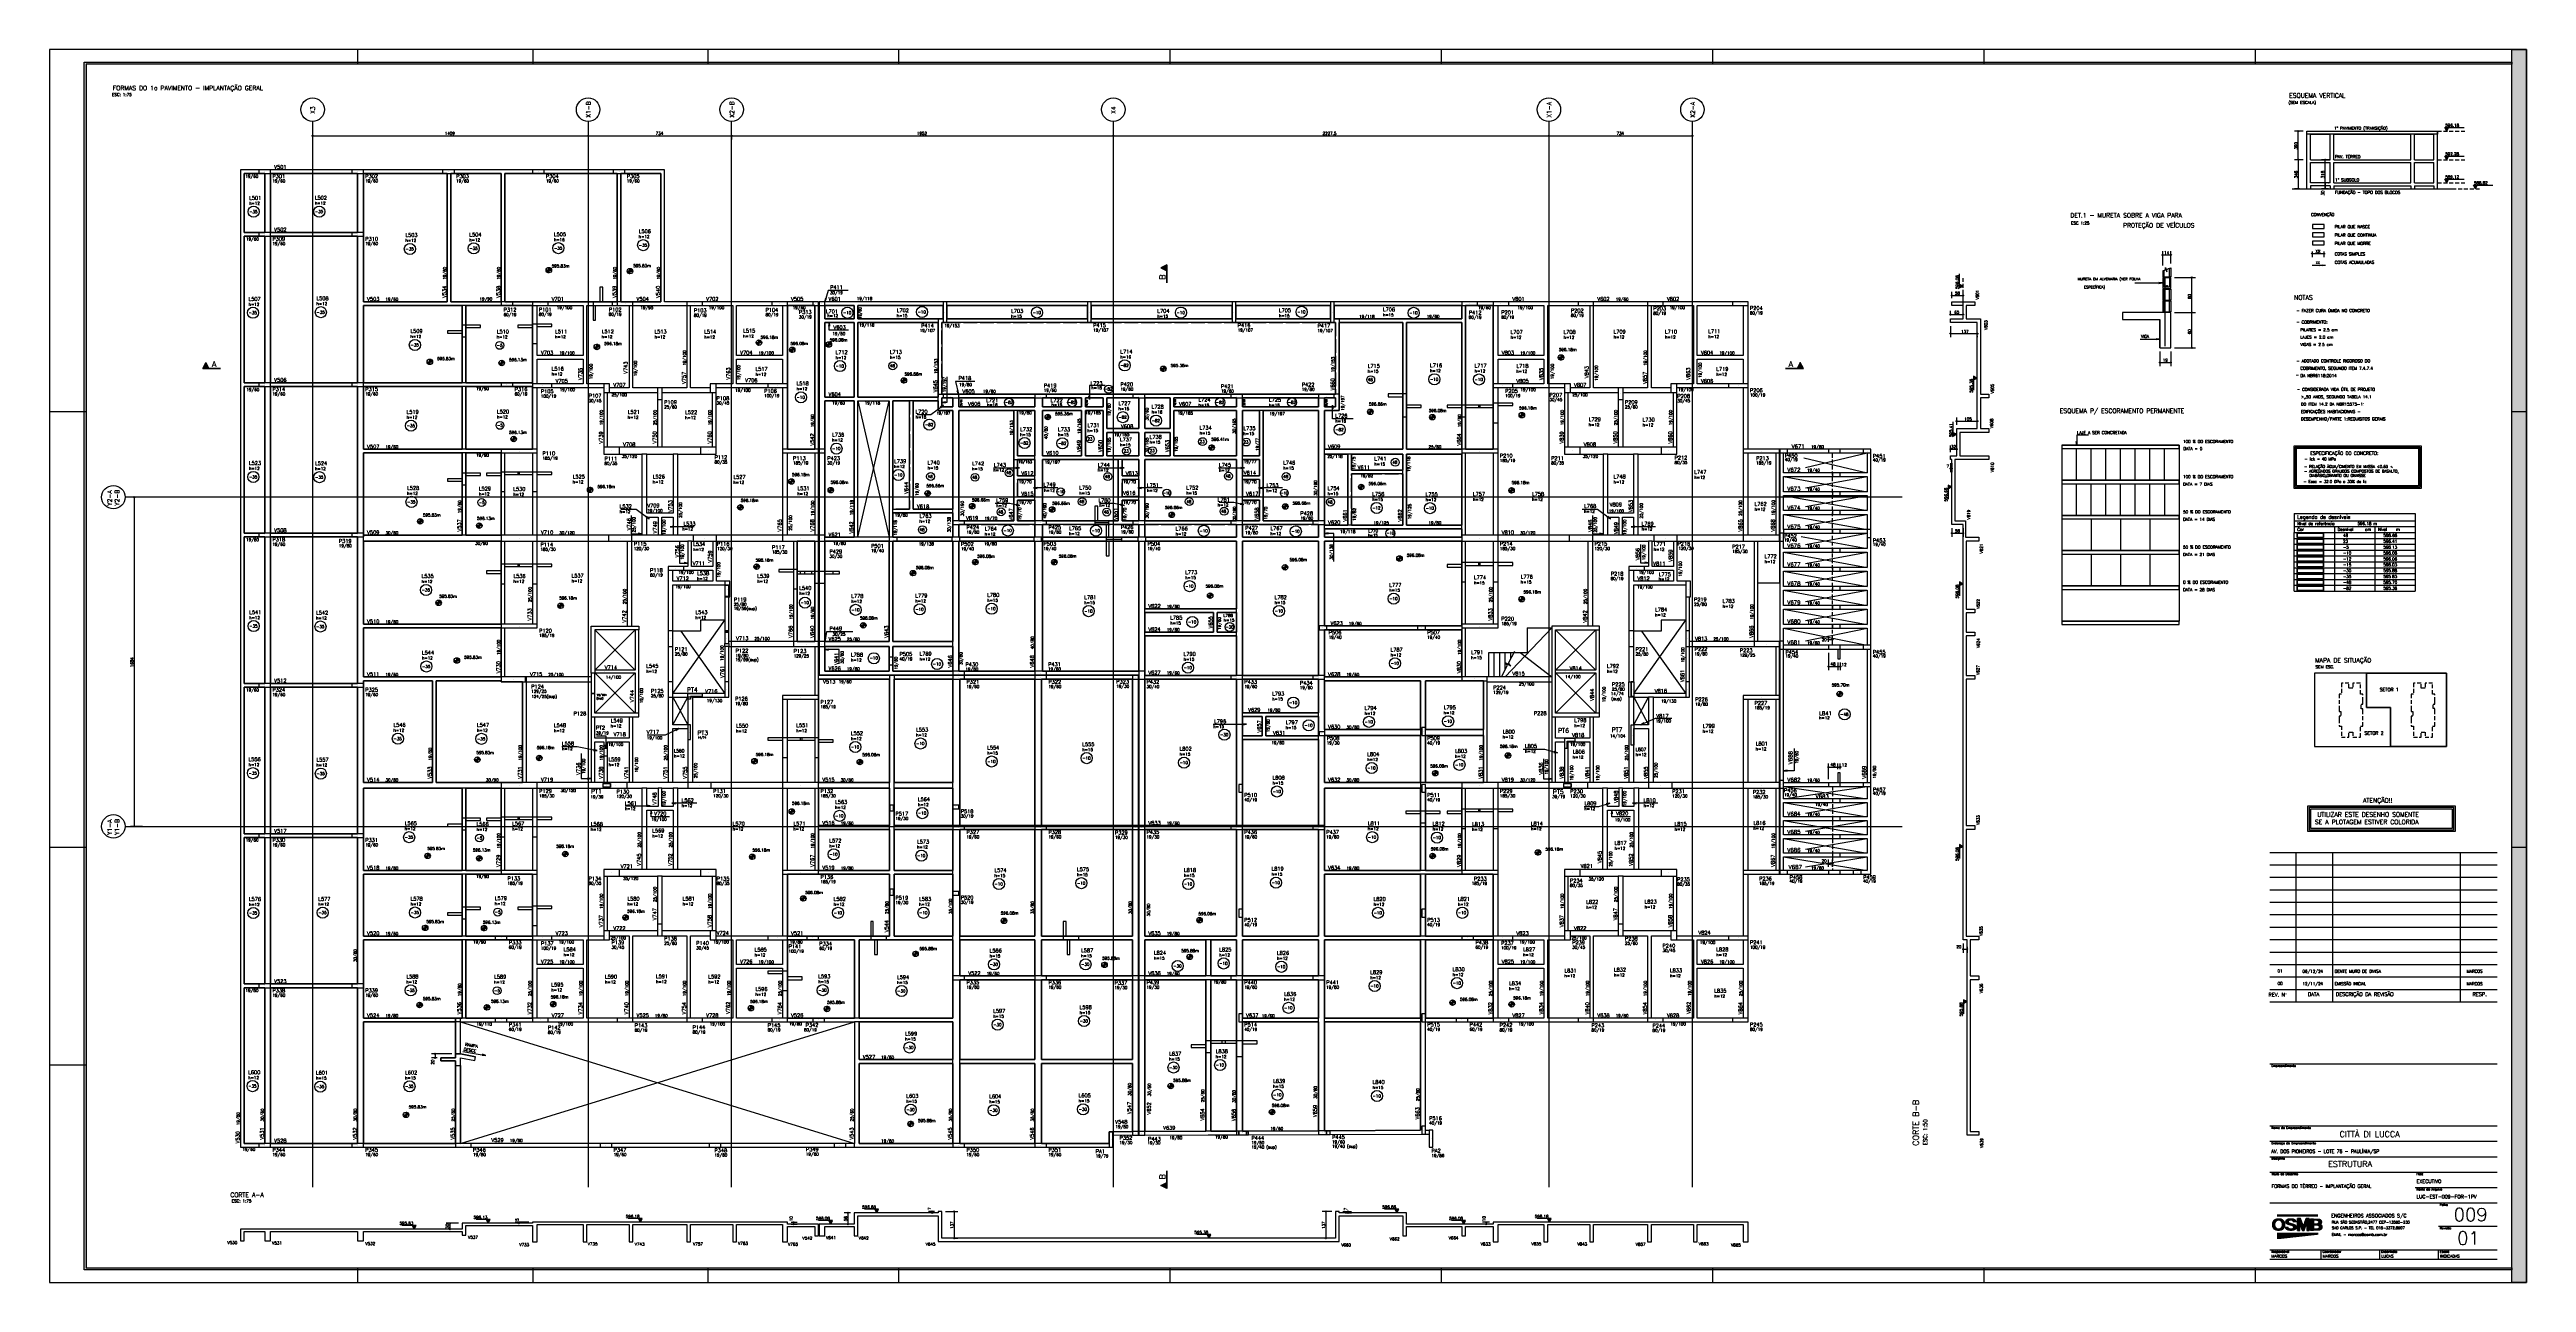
# Model space of a CAD drawing. Extents: x -9640 to 3028, y -691 to 5617.
import ezdxf

# ---------------------------------------------------------------- set-up
doc = ezdxf.new("R2010")
doc.units = 0
doc.header["$LTSCALE"] = 100
doc.header["$MEASUREMENT"] = 0
doc.linetypes.add('ESTILO_TQS_0001', pattern=[0.85, 0.7, -0.15])
doc.linetypes.add('ESTILO_TQS_0002', pattern=[0.3, 0.2, -0.1])
doc.layers.get('0').update_dxf_attribs({"color": 245, "linetype": 'CONTINUOUS'})
for name, color, linetype in [('01', 7, 'CONTINUOUS'), ('10', 7, 'CONTINUOUS'), ('104', 5, 'CONTINUOUS'), ('11', 7, 'CONTINUOUS'), ('12', 7, 'CONTINUOUS'), ('13', 7, 'CONTINUOUS'), ('132', 7, 'CONTINUOUS'), ('16', 5, 'CONTINUOUS'), ('171', 7, 'CONTINUOUS'), ('18', 4, 'CONTINUOUS'), ('19', 5, 'CONTINUOUS'), ('2', 5, 'CONTINUOUS'), ('200', 7, 'ESTILO_TQS_0002'), ('201', 7, 'ESTILO_TQS_0001'), ('21', 1, 'CONTINUOUS'), ('210', 7, 'ESTILO_TQS_0002'), ('221', 102, 'CONTINUOUS'), ('224', 7, 'CONTINUOUS'), ('231', 4, 'CONTINUOUS'), ('233', 7, 'CONTINUOUS'), ('235', 7, 'CONTINUOUS'), ('237', 7, 'CONTINUOUS'), ('240', 43, 'CONTINUOUS'), ('241', 4, 'CONTINUOUS'), ('242', 7, 'CONTINUOUS'), ('243', 9, 'CONTINUOUS'), ('244', 6, 'CONTINUOUS'), ('246', 3, 'CONTINUOUS'), ('248', 8, 'CONTINUOUS'), ('3', 1, 'CONTINUOUS'), ('30', 7, 'CONTINUOUS'), ('4', 3, 'CONTINUOUS'), ('60', 7, 'CONTINUOUS'), ('7', 2, 'CONTINUOUS'), ('8', 7, 'CONTINUOUS'), ('9', 3, 'CONTINUOUS'), ('TEX1', 7, 'CONTINUOUS'), ('TEX2', 7, 'CONTINUOUS')]:
    doc.layers.add(name, color=color, linetype=linetype)
doc.styles.get("Standard").update_dxf_attribs({"font": 'ROMANS.SHX'})

# ---------------------------------------------------------------- blocks, each defined once
blk = doc.blocks.new('H19', base_point=(-13899.373904, 10592.007577))
for p, q in [((-9591.873904, 10944.44117), (-9591.873904, 10950.335702)), ((-9591.373904, 10944.44117), (-9591.373904, 10950.335702)), ((-9590.873904, 10944.44117), (-9590.873904, 10950.335702)), ((-9590.373904, 10944.44117), (-9590.373904, 10950.335702)), ((-9589.873904, 10944.44117), (-9589.873904, 10950.335702)), ((-9589.373904, 10944.44117), (-9589.373904, 10950.335702)), ((-9588.873904, 10944.44117), (-9588.873904, 10950.335702)), ((-9588.373904, 10944.44117), (-9588.373904, 10950.335702)), ((-9587.873904, 10944.44117), (-9587.873904, 10950.335702)), ((-9587.373904, 10944.44117), (-9587.373904, 10950.335702)), ((-9586.873904, 10944.44117), (-9586.873904, 10950.335702)), ((-9586.373904, 10944.44117), (-9586.373904, 10950.335702)), ((-9585.873904, 10944.44117), (-9585.873904, 10950.335702)), ((-9585.373904, 10944.44117), (-9585.373904, 10950.335702)), ((-9584.873904, 10944.44117), (-9584.873904, 10950.335702)), ((-9584.373904, 10944.44117), (-9584.373904, 10950.335702)), ((-9583.873904, 10944.44117), (-9583.873904, 10950.335702)), ((-9583.373904, 10944.44117), (-9583.373904, 10950.335702)), ((-9582.873904, 10944.44117), (-9582.873904, 10950.335702)), ((-9582.373904, 10944.44117), (-9582.373904, 10950.335702)), ((-9581.873904, 10944.44117), (-9581.873904, 10950.335702)), ((-9581.373904, 10944.44117), (-9581.373904, 10950.335702)), ((-9580.873904, 10944.44117), (-9580.873904, 10950.335702)), ((-9580.373904, 10944.44117), (-9580.373904, 10950.335702)), ((-9579.873904, 10944.44117), (-9579.873904, 10950.335702)), ((-9579.373904, 10944.44117), (-9579.373904, 10950.335702)), ((-9578.873904, 10944.44117), (-9578.873904, 10950.335702)), ((-9578.373904, 10944.44117), (-9578.373904, 10950.335702)), ((-9577.873904, 10944.44117), (-9577.873904, 10950.335702)), ((-9577.373904, 10944.44117), (-9577.373904, 10950.335702)), ((-9576.873904, 10944.44117), (-9576.873904, 10950.335702)), ((-9576.373904, 10944.44117), (-9576.373904, 10950.335702)), ((-9575.873904, 10944.44117), (-9575.873904, 10950.335702)), ((-9575.373904, 10944.44117), (-9575.373904, 10950.335702)), ((-9574.873904, 10944.44117), (-9574.873904, 10950.335702)), ((-9574.373904, 10944.44117), (-9574.373904, 10950.335702)), ((-9573.873904, 10944.44117), (-9573.873904, 10950.335702)), ((-9573.373904, 10944.44117), (-9573.373904, 10950.335702)), ((-9572.873904, 10944.44117), (-9572.873904, 10950.335702)), ((-9572.373904, 10944.44117), (-9572.373904, 10950.335702)), ((-9571.873904, 10944.44117), (-9571.873904, 10950.335702)), ((-9571.373904, 10944.44117), (-9571.373904, 10950.335702)), ((-9570.873904, 10944.44117), (-9570.873904, 10950.335702)), ((-9570.373904, 10944.44117), (-9570.373904, 10950.335702)), ((-9569.873904, 10944.44117), (-9569.873904, 10950.335702)), ((-9569.373904, 10944.44117), (-9569.373904, 10950.335702)), ((-9568.873904, 10944.44117), (-9568.873904, 10950.335702)), ((-9568.373904, 10944.44117), (-9568.373904, 10950.335702)), ((-9567.873904, 10944.44117), (-9567.873904, 10950.335702)), ((-9567.373904, 10944.44117), (-9567.373904, 10950.335702)), ((-9566.873904, 10944.44117), (-9566.873904, 10950.335702)), ((-9566.373904, 10944.44117), (-9566.373904, 10950.335702)), ((-9565.873904, 10944.44117), (-9565.873904, 10950.335702)), ((-9565.373904, 10944.44117), (-9565.373904, 10950.335702)), ((-9564.873904, 10944.44117), (-9564.873904, 10950.335702)), ((-9564.373904, 10944.44117), (-9564.373904, 10950.335702)), ((-9563.873904, 10944.44117), (-9563.873904, 10950.335702)), ((-9563.373904, 10944.44117), (-9563.373904, 10950.335702)), ((-9562.873904, 10944.44117), (-9562.873904, 10950.335702)), ((-9562.373904, 10944.44117), (-9562.373904, 10950.335702)), ((-9561.873904, 10944.44117), (-9561.873904, 10950.335702)), ((-9561.373904, 10944.44117), (-9561.373904, 10950.335702)), ((-9560.873904, 10944.44117), (-9560.873904, 10950.335702)), ((-9560.373904, 10944.44117), (-9560.373904, 10950.335702)), ((-9559.873904, 10944.44117), (-9559.873904, 10950.335702)), ((-9559.373904, 10944.44117), (-9559.373904, 10950.335702)), ((-9558.873904, 10944.44117), (-9558.873904, 10950.335702)), ((-9558.373904, 10944.44117), (-9558.373904, 10950.335702)), ((-9557.873904, 10944.44117), (-9557.873904, 10950.335702)), ((-9557.373904, 10944.44117), (-9557.373904, 10950.335702)), ((-9556.873904, 10944.44117), (-9556.873904, 10950.335702)), ((-9556.373904, 10944.44117), (-9556.373904, 10950.335702)), ((-9555.873904, 10944.44117), (-9555.873904, 10950.335702)), ((-9555.373904, 10944.44117), (-9555.373904, 10950.335702)), ((-9554.873904, 10944.44117), (-9554.873904, 10950.335702)), ((-9554.373904, 10944.44117), (-9554.373904, 10950.335702)), ((-9553.873904, 10944.44117), (-9553.873904, 10950.335702)), ((-9553.373904, 10944.44117), (-9553.373904, 10950.335702)), ((-9552.873904, 10944.44117), (-9552.873904, 10950.335702)), ((-9552.373904, 10944.44117), (-9552.373904, 10950.335702)), ((-9551.873904, 10944.44117), (-9551.873904, 10950.335702)), ((-9551.373904, 10944.44117), (-9551.373904, 10950.335702)), ((-9550.873904, 10944.44117), (-9550.873904, 10950.335702)), ((-9550.373904, 10944.44117), (-9550.373904, 10950.335702)), ((-9549.873904, 10944.44117), (-9549.873904, 10950.335702)), ((-9549.373904, 10944.44117), (-9549.373904, 10950.335702)), ((-9548.873904, 10944.44117), (-9548.873904, 10950.335702)), ((-9548.373904, 10944.44117), (-9548.373904, 10950.335702)), ((-9547.873904, 10944.44117), (-9547.873904, 10950.335702)), ((-9547.373904, 10944.44117), (-9547.373904, 10950.335702)), ((-9546.873904, 10944.44117), (-9546.873904, 10950.335702)), ((-9546.373904, 10944.44117), (-9546.373904, 10950.335702)), ((-9545.873904, 10944.44117), (-9545.873904, 10950.335702)), ((-9545.373904, 10944.44117), (-9545.373904, 10950.335702)), ((-9544.873904, 10944.44117), (-9544.873904, 10950.335702)), ((-9544.373904, 10944.44117), (-9544.373904, 10950.335702)), ((-9543.873904, 10944.44117), (-9543.873904, 10950.335702)), ((-9543.373904, 10944.44117), (-9543.373904, 10950.335702)), ((-9542.873904, 10944.44117), (-9542.873904, 10950.335702)), ((-9542.373904, 10944.44117), (-9542.373904, 10950.335702)), ((-9541.873904, 10944.44117), (-9541.873904, 10950.335702)), ((-9541.373904, 10944.44117), (-9541.373904, 10950.335702)), ((-9540.873904, 10944.44117), (-9540.873904, 10950.335702)), ((-9540.373904, 10944.44117), (-9540.373904, 10950.335702)), ((-9539.873904, 10944.44117), (-9539.873904, 10950.335702)), ((-9539.373904, 10944.44117), (-9539.373904, 10950.335702)), ((-9538.873904, 10944.44117), (-9538.873904, 10950.335702)), ((-9538.373904, 10944.44117), (-9538.373904, 10950.335702)), ((-9537.873904, 10944.44117), (-9537.873904, 10950.335702)), ((-9537.373904, 10944.44117), (-9537.373904, 10950.335702)), ((-9536.873904, 10944.44117), (-9536.873904, 10950.335702)), ((-9536.373904, 10944.44117), (-9536.373904, 10950.335702)), ((-9535.873904, 10944.44117), (-9535.873904, 10950.335702)), ((-9535.373904, 10944.44117), (-9535.373904, 10950.335702)), ((-9534.873904, 10944.44117), (-9534.873904, 10950.335702)), ((-9534.373904, 10944.44117), (-9534.373904, 10950.335702)), ((-9533.873904, 10944.44117), (-9533.873904, 10950.335702)), ((-9533.373904, 10944.44117), (-9533.373904, 10950.335702)), ((-9532.873904, 10944.44117), (-9532.873904, 10950.335702)), ((-9532.373904, 10944.44117), (-9532.373904, 10950.335702)), ((-9531.873904, 10944.44117), (-9531.873904, 10950.335702)), ((-9531.373904, 10944.44117), (-9531.373904, 10950.335702)), ((-9530.873904, 10944.44117), (-9530.873904, 10950.335702)), ((-9530.373904, 10944.44117), (-9530.373904, 10950.335702)), ((-9529.873904, 10944.44117), (-9529.873904, 10950.335702)), ((-9529.373904, 10944.44117), (-9529.373904, 10950.335702)), ((-9528.873904, 10944.44117), (-9528.873904, 10950.335702)), ((-9528.373904, 10944.44117), (-9528.373904, 10950.335702)), ((-9527.873904, 10944.44117), (-9527.873904, 10950.335702)), ((-9527.373904, 10944.44117), (-9527.373904, 10950.335702)), ((-9526.873904, 10944.44117), (-9526.873904, 10950.335702)), ((-9526.373904, 10944.44117), (-9526.373904, 10950.335702)), ((-9525.873904, 10944.44117), (-9525.873904, 10950.335702)), ((-9525.373904, 10944.44117), (-9525.373904, 10950.335702)), ((-9524.873904, 10944.44117), (-9524.873904, 10950.335702)), ((-9524.373904, 10944.44117), (-9524.373904, 10950.335702)), ((-9523.873904, 10944.44117), (-9523.873904, 10950.335702)), ((-9523.373904, 10944.44117), (-9523.373904, 10950.335702)), ((-9522.873904, 10944.44117), (-9522.873904, 10950.335702)), ((-9522.373904, 10944.44117), (-9522.373904, 10950.335702)), ((-9521.873904, 10944.44117), (-9521.873904, 10950.335702)), ((-9521.373904, 10944.44117), (-9521.373904, 10950.335702)), ((-9520.873904, 10944.44117), (-9520.873904, 10950.335702)), ((-9520.373904, 10944.44117), (-9520.373904, 10950.335702)), ((-9519.873904, 10944.44117), (-9519.873904, 10950.335702)), ((-9519.373904, 10944.44117), (-9519.373904, 10950.335702)), ((-9518.873904, 10944.44117), (-9518.873904, 10950.335702)), ((-9518.373904, 10944.44117), (-9518.373904, 10950.335702)), ((-9517.873904, 10944.44117), (-9517.873904, 10950.335702)), ((-9517.373904, 10944.44117), (-9517.373904, 10950.335702)), ((-9516.873904, 10944.44117), (-9516.873904, 10950.335702)), ((-9516.373904, 10944.44117), (-9516.373904, 10950.335702)), ((-9515.873904, 10944.44117), (-9515.873904, 10950.335702)), ((-9515.373904, 10944.44117), (-9515.373904, 10950.335702)), ((-9514.873904, 10944.44117), (-9514.873904, 10950.335702)), ((-9514.373904, 10944.44117), (-9514.373904, 10950.335702)), ((-9513.873904, 10944.44117), (-9513.873904, 10950.335702)), ((-9513.373904, 10944.44117), (-9513.373904, 10950.335702)), ((-9512.873904, 10944.44117), (-9512.873904, 10950.335702)), ((-9512.373904, 10944.44117), (-9512.373904, 10950.335702)), ((-9511.873904, 10944.44117), (-9511.873904, 10950.335702)), ((-9511.373904, 10944.44117), (-9511.373904, 10950.335702)), ((-9510.873904, 10944.44117), (-9510.873904, 10950.335702)), ((-9510.373904, 10944.44117), (-9510.373904, 10950.335702)), ((-9509.873904, 10944.44117), (-9509.873904, 10950.335702)), ((-9509.373904, 10944.44117), (-9509.373904, 10950.335702)), ((-9508.873904, 10944.44117), (-9508.873904, 10950.335702)), ((-9508.373904, 10944.44117), (-9508.373904, 10950.335702)), ((-9507.873904, 10944.44117), (-9507.873904, 10950.335702)), ((-9507.373904, 10944.44117), (-9507.373904, 10950.335702)), ((-9506.873904, 10944.44117), (-9506.873904, 10950.335702)), ((-9506.373904, 10944.44117), (-9506.373904, 10950.335702)), ((-9505.873904, 10944.44117), (-9505.873904, 10950.335702)), ((-9505.373904, 10944.44117), (-9505.373904, 10950.335702)), ((-9504.873904, 10944.44117), (-9504.873904, 10950.335702)), ((-9504.373904, 10944.44117), (-9504.373904, 10950.335702)), ((-9503.873904, 10944.44117), (-9503.873904, 10950.335702)), ((-9503.373904, 10944.44117), (-9503.373904, 10950.335702)), ((-9502.873904, 10944.44117), (-9502.873904, 10950.335702)), ((-9502.373904, 10944.44117), (-9502.373904, 10950.335702)), ((-9501.873904, 10944.44117), (-9501.873904, 10950.335702)), ((-9501.373904, 10944.44117), (-9501.373904, 10950.335702)), ((-9500.873904, 10944.44117), (-9500.873904, 10950.335702)), ((-9500.373904, 10944.44117), (-9500.373904, 10950.335702)), ((-9499.873904, 10944.44117), (-9499.873904, 10950.335702)), ((-9499.373904, 10944.44117), (-9499.373904, 10950.335702)), ((-9498.873904, 10944.44117), (-9498.873904, 10950.335702)), ((-9498.373904, 10944.44117), (-9498.373904, 10950.335702)), ((-9497.873904, 10944.44117), (-9497.873904, 10950.335702)), ((-9497.373904, 10944.44117), (-9497.373904, 10950.335702)), ((-9496.873904, 10944.44117), (-9496.873904, 10950.335702)), ((-9496.373904, 10944.44117), (-9496.373904, 10950.335702)), ((-9495.873904, 10944.44117), (-9495.873904, 10950.335702)), ((-9495.373904, 10944.44117), (-9495.373904, 10950.335702)), ((-9494.873904, 10944.44117), (-9494.873904, 10950.335702)), ((-9494.373904, 10944.44117), (-9494.373904, 10950.335702)), ((-9493.873904, 10944.44117), (-9493.873904, 10950.335702)), ((-9493.373904, 10944.44117), (-9493.373904, 10950.335702)), ((-9492.873904, 10944.44117), (-9492.873904, 10950.335702)), ((-9492.373904, 10944.44117), (-9492.373904, 10950.335702)), ((-9491.873904, 10944.44117), (-9491.873904, 10950.335702)), ((-9491.373904, 10944.44117), (-9491.373904, 10950.335702)), ((-9490.873904, 10944.44117), (-9490.873904, 10950.335702)), ((-9490.373904, 10944.44117), (-9490.373904, 10950.335702)), ((-9489.873904, 10944.44117), (-9489.873904, 10950.335702)), ((-9489.373904, 10944.44117), (-9489.373904, 10950.335702)), ((-9488.873904, 10944.44117), (-9488.873904, 10950.335702)), ((-9488.373904, 10944.44117), (-9488.373904, 10950.335702)), ((-9487.873904, 10944.44117), (-9487.873904, 10950.335702)), ((-9487.373904, 10944.44117), (-9487.373904, 10950.335702)), ((-9486.873904, 10944.44117), (-9486.873904, 10950.335702)), ((-9486.373904, 10944.44117), (-9486.373904, 10950.335702)), ((-9485.873904, 10944.44117), (-9485.873904, 10950.335702)), ((-9485.373904, 10944.44117), (-9485.373904, 10950.335702)), ((-9484.873904, 10944.44117), (-9484.873904, 10950.335702)), ((-9484.373904, 10944.44117), (-9484.373904, 10950.335702)), ((-9483.873904, 10944.44117), (-9483.873904, 10950.335702)), ((-9483.373904, 10944.44117), (-9483.373904, 10950.335702)), ((-9482.873904, 10944.44117), (-9482.873904, 10950.335702)), ((-9482.373904, 10944.44117), (-9482.373904, 10950.335702)), ((-9481.873904, 10944.44117), (-9481.873904, 10950.335702)), ((-9481.373904, 10944.44117), (-9481.373904, 10950.335702)), ((-9480.873904, 10944.44117), (-9480.873904, 10950.335702)), ((-9480.373904, 10944.44117), (-9480.373904, 10950.335702)), ((-9479.873904, 10944.44117), (-9479.873904, 10950.335702)), ((-9479.373904, 10944.44117), (-9479.373904, 10950.335702)), ((-9478.873904, 10944.44117), (-9478.873904, 10950.335702)), ((-9478.373904, 10944.44117), (-9478.373904, 10950.335702)), ((-9477.873904, 10944.44117), (-9477.873904, 10950.335702)), ((-9477.373904, 10944.44117), (-9477.373904, 10950.335702)), ((-9476.873904, 10944.44117), (-9476.873904, 10950.335702)), ((-9476.373904, 10944.44117), (-9476.373904, 10950.335702)), ((-9475.873904, 10944.44117), (-9475.873904, 10950.335702)), ((-9475.373904, 10944.44117), (-9475.373904, 10950.335702)), ((-9474.873904, 10944.44117), (-9474.873904, 10950.335702)), ((-9474.373904, 10944.44117), (-9474.373904, 10950.335702)), ((-9473.873904, 10944.44117), (-9473.873904, 10950.335702)), ((-9473.373904, 10944.44117), (-9473.373904, 10950.335702)), ((-9472.873904, 10944.44117), (-9472.873904, 10950.335702)), ((-9472.373904, 10944.44117), (-9472.373904, 10950.335702)), ((-9471.873904, 10944.44117), (-9471.873904, 10950.335702)), ((-9471.373904, 10944.44117), (-9471.373904, 10950.335702)), ((-9470.873904, 10944.44117), (-9470.873904, 10950.335702)), ((-9470.373904, 10944.44117), (-9470.373904, 10950.335702)), ((-9469.873904, 10944.44117), (-9469.873904, 10950.335702)), ((-9469.373904, 10944.44117), (-9469.373904, 10950.335702)), ((-9468.873904, 10944.44117), (-9468.873904, 10950.335702)), ((-9468.373904, 10944.44117), (-9468.373904, 10950.335702))]:
    blk.add_line(p, q)
blk = doc.blocks.new('H20', base_point=(-13899.373904, 10592.007577))
for p, q in [((-9607.604373, 10915.726327), (-9607.604373, 10923.386483)), ((-9607.104373, 10913.046639), (-9607.104373, 10926.085702)), ((-9606.604373, 10911.960702), (-9606.604373, 10927.171639)), ((-9606.104373, 10910.87867), (-9606.104373, 10928.257577)), ((-9605.604373, 10909.792733), (-9605.604373, 10929.343514)), ((-9605.104373, 10908.710702), (-9605.104373, 10930.433358)), ((-9604.604373, 10907.937264), (-9604.604373, 10931.202889)), ((-9604.104373, 10907.402108), (-9604.104373, 10931.734139)), ((-9603.604373, 10906.870858), (-9603.604373, 10932.269295)), ((-9603.104373, 10906.335702), (-9603.104373, 10932.800545)), ((-9602.604373, 10905.800545), (-9602.604373, 10933.335702)), ((-9602.104373, 10905.265389), (-9602.104373, 10933.866952)), ((-9601.604373, 10904.730233), (-9601.604373, 10934.402108)), ((-9601.104373, 10904.198983), (-9601.104373, 10934.933358)), ((-9600.604373, 10903.874764), (-9600.604373, 10935.257577)), ((-9600.104373, 10923.741952), (-9600.104373, 10935.507577)), ((-9600.104373, 10903.632577), (-9600.104373, 10915.44117)), ((-9599.604373, 10925.140389), (-9599.604373, 10935.757577)), ((-9599.604373, 10903.386483), (-9599.604373, 10914.06617)), ((-9599.104373, 10926.538827), (-9599.104373, 10936.007577)), ((-9599.104373, 10903.140389), (-9599.104373, 10912.687264)), ((-9598.604373, 10927.480233), (-9598.604373, 10936.257577)), ((-9598.604373, 10902.894295), (-9598.604373, 10911.75367)), ((-9598.104373, 10928.105233), (-9598.104373, 10936.507577)), ((-9598.104373, 10902.652108), (-9598.104373, 10911.12867)), ((-9597.604373, 10928.730233), (-9597.604373, 10936.757577)), ((-9597.604373, 10902.406014), (-9597.604373, 10910.50367)), ((-9597.104373, 10929.355233), (-9597.104373, 10937.007577)), ((-9597.104373, 10902.15992), (-9597.104373, 10909.874764)), ((-9596.604373, 10929.945077), (-9596.604373, 10937.257577)), ((-9596.604373, 10901.913827), (-9596.604373, 10909.288827)), ((-9596.104373, 10930.214608), (-9596.104373, 10937.507577)), ((-9596.104373, 10901.671639), (-9596.104373, 10909.015389)), ((-9595.604373, 10930.488045), (-9595.604373, 10937.757577)), ((-9595.604373, 10901.425545), (-9595.604373, 10908.745858)), ((-9595.104373, 10930.761483), (-9595.104373, 10937.843514)), ((-9595.104373, 10901.335702), (-9595.104373, 10908.47242)), ((-9594.604373, 10931.03492), (-9594.604373, 10937.917733)), ((-9594.604373, 10901.265389), (-9594.604373, 10908.198983)), ((-9594.104373, 10931.304452), (-9594.104373, 10937.988045)), ((-9594.104373, 10901.19117), (-9594.104373, 10907.925545)), ((-9593.604373, 10931.577889), (-9593.604373, 10938.062264)), ((-9593.604373, 10901.116952), (-9593.604373, 10907.656014)), ((-9593.104373, 10931.765389), (-9593.104373, 10938.132577)), ((-9593.104373, 10901.042733), (-9593.104373, 10907.468514)), ((-9592.604373, 10931.839608), (-9592.604373, 10938.206795)), ((-9592.604373, 10900.97242), (-9592.604373, 10907.390389)), ((-9592.104373, 10931.917733), (-9592.104373, 10938.281014)), ((-9592.104373, 10900.898202), (-9592.104373, 10907.312264)), ((-9591.604373, 10931.991952), (-9591.604373, 10938.351327)), ((-9591.604373, 10900.823983), (-9591.604373, 10907.234139)), ((-9591.104373, 10932.070077), (-9591.104373, 10938.425545)), ((-9591.104373, 10900.749764), (-9591.104373, 10907.15992)), ((-9590.604373, 10932.144295), (-9590.604373, 10938.495858)), ((-9590.604373, 10900.679452), (-9590.604373, 10907.081795)), ((-9590.104373, 10932.22242), (-9590.104373, 10938.570077)), ((-9590.104373, 10900.605233), (-9590.104373, 10907.00367)), ((-9589.604373, 10932.296639), (-9589.604373, 10938.640389)), ((-9589.604373, 10900.531014), (-9589.604373, 10906.925545)), ((-9589.104373, 10932.374764), (-9589.104373, 10938.714608)), ((-9589.104373, 10900.456795), (-9589.104373, 10906.851327))]:
    blk.add_line(p, q)
blk = doc.blocks.new('H21', base_point=(-13899.373904, 10592.007577))
for p, q in [((-9607.604373, 10915.726327), (-9607.604373, 10923.386483)), ((-9607.104373, 10913.046639), (-9607.104373, 10926.085702)), ((-9606.604373, 10911.960702), (-9606.604373, 10927.171639)), ((-9606.104373, 10910.87867), (-9606.104373, 10928.257577)), ((-9605.604373, 10909.792733), (-9605.604373, 10929.343514)), ((-9605.104373, 10908.710702), (-9605.104373, 10930.433358)), ((-9604.604373, 10907.937264), (-9604.604373, 10931.202889)), ((-9604.104373, 10907.402108), (-9604.104373, 10931.734139)), ((-9603.604373, 10906.870858), (-9603.604373, 10932.269295)), ((-9603.104373, 10906.335702), (-9603.104373, 10932.800545)), ((-9602.604373, 10905.800545), (-9602.604373, 10933.335702)), ((-9602.104373, 10905.265389), (-9602.104373, 10933.866952)), ((-9601.604373, 10904.730233), (-9601.604373, 10934.402108)), ((-9601.104373, 10904.198983), (-9601.104373, 10934.933358)), ((-9600.604373, 10903.874764), (-9600.604373, 10935.257577)), ((-9600.104373, 10923.741952), (-9600.104373, 10935.507577)), ((-9600.104373, 10903.632577), (-9600.104373, 10915.44117)), ((-9599.604373, 10925.140389), (-9599.604373, 10935.757577)), ((-9599.604373, 10903.386483), (-9599.604373, 10914.06617)), ((-9599.104373, 10926.538827), (-9599.104373, 10936.007577)), ((-9599.104373, 10903.140389), (-9599.104373, 10912.687264)), ((-9598.604373, 10927.480233), (-9598.604373, 10936.257577)), ((-9598.604373, 10902.894295), (-9598.604373, 10911.75367)), ((-9598.104373, 10928.105233), (-9598.104373, 10936.507577)), ((-9598.104373, 10902.652108), (-9598.104373, 10911.12867)), ((-9597.604373, 10928.730233), (-9597.604373, 10936.757577)), ((-9597.604373, 10902.406014), (-9597.604373, 10910.50367)), ((-9597.104373, 10929.355233), (-9597.104373, 10937.007577)), ((-9597.104373, 10902.15992), (-9597.104373, 10909.874764)), ((-9596.604373, 10929.945077), (-9596.604373, 10937.257577)), ((-9596.604373, 10901.913827), (-9596.604373, 10909.288827)), ((-9596.104373, 10930.214608), (-9596.104373, 10937.507577)), ((-9596.104373, 10901.671639), (-9596.104373, 10909.015389)), ((-9595.604373, 10930.488045), (-9595.604373, 10937.757577)), ((-9595.604373, 10901.425545), (-9595.604373, 10908.745858)), ((-9595.104373, 10930.761483), (-9595.104373, 10937.843514)), ((-9595.104373, 10901.335702), (-9595.104373, 10908.47242)), ((-9594.604373, 10931.03492), (-9594.604373, 10937.917733)), ((-9594.604373, 10901.265389), (-9594.604373, 10908.198983)), ((-9594.104373, 10931.304452), (-9594.104373, 10937.988045)), ((-9594.104373, 10901.19117), (-9594.104373, 10907.925545)), ((-9593.604373, 10931.577889), (-9593.604373, 10938.062264)), ((-9593.604373, 10901.116952), (-9593.604373, 10907.656014)), ((-9593.104373, 10931.765389), (-9593.104373, 10938.132577)), ((-9593.104373, 10901.042733), (-9593.104373, 10907.468514)), ((-9592.604373, 10931.839608), (-9592.604373, 10938.206795)), ((-9592.604373, 10900.97242), (-9592.604373, 10907.390389)), ((-9592.104373, 10931.917733), (-9592.104373, 10938.281014)), ((-9592.104373, 10900.898202), (-9592.104373, 10907.312264)), ((-9591.604373, 10931.991952), (-9591.604373, 10938.351327)), ((-9591.604373, 10900.823983), (-9591.604373, 10907.234139)), ((-9591.104373, 10932.070077), (-9591.104373, 10938.425545)), ((-9591.104373, 10900.749764), (-9591.104373, 10907.15992)), ((-9590.604373, 10932.144295), (-9590.604373, 10938.495858)), ((-9590.604373, 10900.679452), (-9590.604373, 10907.081795)), ((-9590.104373, 10932.22242), (-9590.104373, 10938.570077)), ((-9590.104373, 10900.605233), (-9590.104373, 10907.00367)), ((-9589.604373, 10932.296639), (-9589.604373, 10938.640389)), ((-9589.604373, 10900.531014), (-9589.604373, 10906.925545)), ((-9589.104373, 10932.374764), (-9589.104373, 10938.714608)), ((-9589.104373, 10900.456795), (-9589.104373, 10906.851327))]:
    blk.add_line(p, q)
blk = doc.blocks.new('H22', base_point=(-13899.373904, 10592.007577))
for p, q in [((-9607.604373, 10915.726327), (-9607.604373, 10923.386483)), ((-9607.104373, 10913.046639), (-9607.104373, 10926.085702)), ((-9606.604373, 10911.960702), (-9606.604373, 10927.171639)), ((-9606.104373, 10910.87867), (-9606.104373, 10928.257577)), ((-9605.604373, 10909.792733), (-9605.604373, 10929.343514)), ((-9605.104373, 10908.710702), (-9605.104373, 10930.433358)), ((-9604.604373, 10907.937264), (-9604.604373, 10931.202889)), ((-9604.104373, 10907.402108), (-9604.104373, 10931.734139)), ((-9603.604373, 10906.870858), (-9603.604373, 10932.269295)), ((-9603.104373, 10906.335702), (-9603.104373, 10932.800545)), ((-9602.604373, 10905.800545), (-9602.604373, 10933.335702)), ((-9602.104373, 10905.265389), (-9602.104373, 10933.866952)), ((-9601.604373, 10904.730233), (-9601.604373, 10934.402108)), ((-9601.104373, 10904.198983), (-9601.104373, 10934.933358)), ((-9600.604373, 10903.874764), (-9600.604373, 10935.257577)), ((-9600.104373, 10923.741952), (-9600.104373, 10935.507577)), ((-9600.104373, 10903.632577), (-9600.104373, 10915.44117)), ((-9599.604373, 10925.140389), (-9599.604373, 10935.757577)), ((-9599.604373, 10903.386483), (-9599.604373, 10914.06617)), ((-9599.104373, 10926.538827), (-9599.104373, 10936.007577)), ((-9599.104373, 10903.140389), (-9599.104373, 10912.687264)), ((-9598.604373, 10927.480233), (-9598.604373, 10936.257577)), ((-9598.604373, 10902.894295), (-9598.604373, 10911.75367)), ((-9598.104373, 10928.105233), (-9598.104373, 10936.507577)), ((-9598.104373, 10902.652108), (-9598.104373, 10911.12867)), ((-9597.604373, 10928.730233), (-9597.604373, 10936.757577)), ((-9597.604373, 10902.406014), (-9597.604373, 10910.50367)), ((-9597.104373, 10929.355233), (-9597.104373, 10937.007577)), ((-9597.104373, 10902.15992), (-9597.104373, 10909.874764)), ((-9596.604373, 10929.945077), (-9596.604373, 10937.257577)), ((-9596.604373, 10901.913827), (-9596.604373, 10909.288827)), ((-9596.104373, 10930.214608), (-9596.104373, 10937.507577)), ((-9596.104373, 10901.671639), (-9596.104373, 10909.015389)), ((-9595.604373, 10930.488045), (-9595.604373, 10937.757577)), ((-9595.604373, 10901.425545), (-9595.604373, 10908.745858)), ((-9595.104373, 10930.761483), (-9595.104373, 10937.843514)), ((-9595.104373, 10901.335702), (-9595.104373, 10908.47242)), ((-9594.604373, 10931.03492), (-9594.604373, 10937.917733)), ((-9594.604373, 10901.265389), (-9594.604373, 10908.198983)), ((-9594.104373, 10931.304452), (-9594.104373, 10937.988045)), ((-9594.104373, 10901.19117), (-9594.104373, 10907.925545)), ((-9593.604373, 10931.577889), (-9593.604373, 10938.062264)), ((-9593.604373, 10901.116952), (-9593.604373, 10907.656014)), ((-9593.104373, 10931.765389), (-9593.104373, 10938.132577)), ((-9593.104373, 10901.042733), (-9593.104373, 10907.468514)), ((-9592.604373, 10931.839608), (-9592.604373, 10938.206795)), ((-9592.604373, 10900.97242), (-9592.604373, 10907.390389)), ((-9592.104373, 10931.917733), (-9592.104373, 10938.281014)), ((-9592.104373, 10900.898202), (-9592.104373, 10907.312264)), ((-9591.604373, 10931.991952), (-9591.604373, 10938.351327)), ((-9591.604373, 10900.823983), (-9591.604373, 10907.234139)), ((-9591.104373, 10932.070077), (-9591.104373, 10938.425545)), ((-9591.104373, 10900.749764), (-9591.104373, 10907.15992)), ((-9590.604373, 10932.144295), (-9590.604373, 10938.495858)), ((-9590.604373, 10900.679452), (-9590.604373, 10907.081795)), ((-9590.104373, 10932.22242), (-9590.104373, 10938.570077)), ((-9590.104373, 10900.605233), (-9590.104373, 10907.00367)), ((-9589.604373, 10932.296639), (-9589.604373, 10938.640389)), ((-9589.604373, 10900.531014), (-9589.604373, 10906.925545)), ((-9589.104373, 10932.374764), (-9589.104373, 10938.714608)), ((-9589.104373, 10900.456795), (-9589.104373, 10906.851327))]:
    blk.add_line(p, q)
blk = doc.blocks.new('H23', base_point=(-13899.373904, 10592.007577))
for p, q in [((-9607.604373, 10915.726327), (-9607.604373, 10923.386483)), ((-9607.104373, 10913.046639), (-9607.104373, 10926.085702)), ((-9606.604373, 10911.960702), (-9606.604373, 10927.171639)), ((-9606.104373, 10910.87867), (-9606.104373, 10928.257577)), ((-9605.604373, 10909.792733), (-9605.604373, 10929.343514)), ((-9605.104373, 10908.710702), (-9605.104373, 10930.433358)), ((-9604.604373, 10907.937264), (-9604.604373, 10931.202889)), ((-9604.104373, 10907.402108), (-9604.104373, 10931.734139)), ((-9603.604373, 10906.870858), (-9603.604373, 10932.269295)), ((-9603.104373, 10906.335702), (-9603.104373, 10932.800545)), ((-9602.604373, 10905.800545), (-9602.604373, 10933.335702)), ((-9602.104373, 10905.265389), (-9602.104373, 10933.866952)), ((-9601.604373, 10904.730233), (-9601.604373, 10934.402108)), ((-9601.104373, 10904.198983), (-9601.104373, 10934.933358)), ((-9600.604373, 10903.874764), (-9600.604373, 10935.257577)), ((-9600.104373, 10923.741952), (-9600.104373, 10935.507577)), ((-9600.104373, 10903.632577), (-9600.104373, 10915.44117)), ((-9599.604373, 10925.140389), (-9599.604373, 10935.757577)), ((-9599.604373, 10903.386483), (-9599.604373, 10914.06617)), ((-9599.104373, 10926.538827), (-9599.104373, 10936.007577)), ((-9599.104373, 10903.140389), (-9599.104373, 10912.687264)), ((-9598.604373, 10927.480233), (-9598.604373, 10936.257577)), ((-9598.604373, 10902.894295), (-9598.604373, 10911.75367)), ((-9598.104373, 10928.105233), (-9598.104373, 10936.507577)), ((-9598.104373, 10902.652108), (-9598.104373, 10911.12867)), ((-9597.604373, 10928.730233), (-9597.604373, 10936.757577)), ((-9597.604373, 10902.406014), (-9597.604373, 10910.50367)), ((-9597.104373, 10929.355233), (-9597.104373, 10937.007577)), ((-9597.104373, 10902.15992), (-9597.104373, 10909.874764)), ((-9596.604373, 10929.945077), (-9596.604373, 10937.257577)), ((-9596.604373, 10901.913827), (-9596.604373, 10909.288827)), ((-9596.104373, 10930.214608), (-9596.104373, 10937.507577)), ((-9596.104373, 10901.671639), (-9596.104373, 10909.015389)), ((-9595.604373, 10930.488045), (-9595.604373, 10937.757577)), ((-9595.604373, 10901.425545), (-9595.604373, 10908.745858)), ((-9595.104373, 10930.761483), (-9595.104373, 10937.843514)), ((-9595.104373, 10901.335702), (-9595.104373, 10908.47242)), ((-9594.604373, 10931.03492), (-9594.604373, 10937.917733)), ((-9594.604373, 10901.265389), (-9594.604373, 10908.198983)), ((-9594.104373, 10931.304452), (-9594.104373, 10937.988045)), ((-9594.104373, 10901.19117), (-9594.104373, 10907.925545)), ((-9593.604373, 10931.577889), (-9593.604373, 10938.062264)), ((-9593.604373, 10901.116952), (-9593.604373, 10907.656014)), ((-9593.104373, 10931.765389), (-9593.104373, 10938.132577)), ((-9593.104373, 10901.042733), (-9593.104373, 10907.468514)), ((-9592.604373, 10931.839608), (-9592.604373, 10938.206795)), ((-9592.604373, 10900.97242), (-9592.604373, 10907.390389)), ((-9592.104373, 10931.917733), (-9592.104373, 10938.281014)), ((-9592.104373, 10900.898202), (-9592.104373, 10907.312264)), ((-9591.604373, 10931.991952), (-9591.604373, 10938.351327)), ((-9591.604373, 10900.823983), (-9591.604373, 10907.234139)), ((-9591.104373, 10932.070077), (-9591.104373, 10938.425545)), ((-9591.104373, 10900.749764), (-9591.104373, 10907.15992)), ((-9590.604373, 10932.144295), (-9590.604373, 10938.495858)), ((-9590.604373, 10900.679452), (-9590.604373, 10907.081795)), ((-9590.104373, 10932.22242), (-9590.104373, 10938.570077)), ((-9590.104373, 10900.605233), (-9590.104373, 10907.00367)), ((-9589.604373, 10932.296639), (-9589.604373, 10938.640389)), ((-9589.604373, 10900.531014), (-9589.604373, 10906.925545)), ((-9589.104373, 10932.374764), (-9589.104373, 10938.714608)), ((-9589.104373, 10900.456795), (-9589.104373, 10906.851327))]:
    blk.add_line(p, q)
blk = doc.blocks.new('H26', base_point=(-13899.373904, 10592.007577))
for p, q in [((-9481.580935, 10907.277108), (-9481.580935, 10923.046639)), ((-9481.080935, 10931.761483), (-9481.080935, 10937.90992)), ((-9481.080935, 10916.898202), (-9481.080935, 10923.046639)), ((-9481.080935, 10901.19117), (-9481.080935, 10907.277108)), ((-9480.580935, 10931.761483), (-9480.580935, 10937.90992)), ((-9480.580935, 10916.898202), (-9480.580935, 10923.046639)), ((-9480.580935, 10901.19117), (-9480.580935, 10907.277108)), ((-9480.080935, 10931.761483), (-9480.080935, 10937.90992)), ((-9480.080935, 10916.898202), (-9480.080935, 10923.046639)), ((-9480.080935, 10901.19117), (-9480.080935, 10907.277108)), ((-9479.580935, 10931.761483), (-9479.580935, 10937.90992)), ((-9479.580935, 10916.898202), (-9479.580935, 10923.046639)), ((-9479.580935, 10901.19117), (-9479.580935, 10907.277108)), ((-9479.080935, 10931.761483), (-9479.080935, 10937.90992)), ((-9479.080935, 10916.898202), (-9479.080935, 10923.046639)), ((-9479.080935, 10901.19117), (-9479.080935, 10907.277108)), ((-9478.580935, 10931.761483), (-9478.580935, 10937.90992)), ((-9478.580935, 10916.898202), (-9478.580935, 10923.046639)), ((-9478.580935, 10901.19117), (-9478.580935, 10907.277108)), ((-9478.080935, 10931.761483), (-9478.080935, 10937.90992)), ((-9478.080935, 10916.898202), (-9478.080935, 10923.046639)), ((-9478.080935, 10901.19117), (-9478.080935, 10907.277108)), ((-9477.580935, 10931.761483), (-9477.580935, 10937.90992)), ((-9477.580935, 10916.898202), (-9477.580935, 10923.046639)), ((-9477.580935, 10901.19117), (-9477.580935, 10907.277108)), ((-9477.080935, 10931.761483), (-9477.080935, 10937.90992)), ((-9477.080935, 10916.898202), (-9477.080935, 10923.046639)), ((-9477.080935, 10901.19117), (-9477.080935, 10907.277108)), ((-9476.580935, 10931.761483), (-9476.580935, 10937.90992)), ((-9476.580935, 10916.898202), (-9476.580935, 10923.046639)), ((-9476.580935, 10901.19117), (-9476.580935, 10907.277108)), ((-9476.080935, 10931.761483), (-9476.080935, 10937.90992)), ((-9476.080935, 10916.898202), (-9476.080935, 10923.046639)), ((-9476.080935, 10901.19117), (-9476.080935, 10907.277108)), ((-9475.580935, 10931.761483), (-9475.580935, 10937.90992)), ((-9475.580935, 10916.898202), (-9475.580935, 10923.046639)), ((-9475.580935, 10901.19117), (-9475.580935, 10907.277108)), ((-9475.080935, 10931.761483), (-9475.080935, 10937.90992)), ((-9475.080935, 10916.898202), (-9475.080935, 10923.046639)), ((-9475.080935, 10901.19117), (-9475.080935, 10907.277108)), ((-9474.580935, 10931.761483), (-9474.580935, 10937.90992)), ((-9474.580935, 10916.898202), (-9474.580935, 10923.046639)), ((-9474.580935, 10901.19117), (-9474.580935, 10907.277108)), ((-9474.080935, 10931.761483), (-9474.080935, 10937.90992)), ((-9474.080935, 10916.898202), (-9474.080935, 10923.046639)), ((-9474.080935, 10901.19117), (-9474.080935, 10907.277108)), ((-9473.580935, 10931.761483), (-9473.580935, 10937.90992)), ((-9473.580935, 10916.898202), (-9473.580935, 10923.046639)), ((-9473.580935, 10901.19117), (-9473.580935, 10907.277108)), ((-9473.080935, 10931.761483), (-9473.080935, 10937.90992)), ((-9473.080935, 10916.898202), (-9473.080935, 10923.046639)), ((-9473.080935, 10901.19117), (-9473.080935, 10907.277108)), ((-9472.580935, 10931.761483), (-9472.580935, 10937.90992)), ((-9472.580935, 10916.898202), (-9472.580935, 10923.046639)), ((-9472.580935, 10901.19117), (-9472.580935, 10907.277108)), ((-9472.080935, 10931.761483), (-9472.080935, 10937.90992)), ((-9472.080935, 10916.898202), (-9472.080935, 10923.046639)), ((-9472.080935, 10901.19117), (-9472.080935, 10907.277108)), ((-9471.580935, 10931.761483), (-9471.580935, 10937.90992)), ((-9471.580935, 10916.898202), (-9471.580935, 10923.046639)), ((-9471.580935, 10901.19117), (-9471.580935, 10907.277108)), ((-9471.080935, 10931.761483), (-9471.080935, 10937.90992)), ((-9471.080935, 10916.898202), (-9471.080935, 10923.046639)), ((-9471.080935, 10901.19117), (-9471.080935, 10907.277108)), ((-9470.580935, 10931.761483), (-9470.580935, 10937.90992)), ((-9470.580935, 10916.898202), (-9470.580935, 10923.046639)), ((-9470.580935, 10901.19117), (-9470.580935, 10907.277108)), ((-9470.080935, 10931.761483), (-9470.080935, 10937.90992)), ((-9470.080935, 10916.898202), (-9470.080935, 10923.046639)), ((-9470.080935, 10901.19117), (-9470.080935, 10907.277108)), ((-9469.580935, 10931.761483), (-9469.580935, 10937.90992)), ((-9469.580935, 10916.898202), (-9469.580935, 10923.046639)), ((-9469.580935, 10901.19117), (-9469.580935, 10907.277108)), ((-9469.080935, 10931.706795), (-9469.080935, 10937.902108)), ((-9469.080935, 10916.898202), (-9469.080935, 10923.101327)), ((-9469.080935, 10901.19117), (-9469.080935, 10907.277108)), ((-9468.580935, 10931.648202), (-9468.580935, 10937.855233)), ((-9468.580935, 10916.898202), (-9468.580935, 10923.15992)), ((-9468.580935, 10901.19117), (-9468.580935, 10907.277108)), ((-9468.080935, 10931.585702), (-9468.080935, 10937.808358)), ((-9468.080935, 10916.84742), (-9468.080935, 10923.22242)), ((-9468.080935, 10901.19117), (-9468.080935, 10907.331795)), ((-9467.580935, 10931.448983), (-9467.580935, 10937.765389)), ((-9467.580935, 10916.781014), (-9467.580935, 10923.370858)), ((-9467.580935, 10901.195077), (-9467.580935, 10907.398202)), ((-9467.080935, 10931.241952), (-9467.080935, 10937.718514)), ((-9467.080935, 10916.714608), (-9467.080935, 10923.59742)), ((-9467.080935, 10901.241952), (-9467.080935, 10907.468514)), ((-9466.580935, 10931.03492), (-9466.580935, 10937.671639)), ((-9466.580935, 10916.62867), (-9466.580935, 10923.827889)), ((-9466.580935, 10901.292733), (-9466.580935, 10907.562264)), ((-9466.080935, 10930.675545), (-9466.080935, 10937.62867)), ((-9466.080935, 10916.417733), (-9466.080935, 10924.175545)), ((-9466.080935, 10901.343514), (-9466.080935, 10907.788827)), ((-9465.580935, 10930.226327), (-9465.580935, 10937.581795)), ((-9465.580935, 10916.206795), (-9465.580935, 10924.593514)), ((-9465.580935, 10901.394295), (-9465.580935, 10908.015389)), ((-9465.080935, 10929.62867), (-9465.080935, 10937.53492)), ((-9465.080935, 10915.999764), (-9465.080935, 10925.179452)), ((-9465.080935, 10901.445077), (-9465.080935, 10908.241952)), ((-9464.580935, 10928.866952), (-9464.580935, 10937.460702)), ((-9464.580935, 10915.585702), (-9464.580935, 10925.94117)), ((-9464.580935, 10901.495858), (-9464.580935, 10908.652108)), ((-9464.080935, 10915.171639), (-9464.080935, 10937.296639)), ((-9464.080935, 10901.542733), (-9464.080935, 10909.062264)), ((-9463.580935, 10914.573983), (-9463.580935, 10937.12867)), ((-9463.580935, 10901.593514), (-9463.580935, 10909.65992)), ((-9463.080935, 10913.730233), (-9463.080935, 10936.964608)), ((-9463.080935, 10901.65992), (-9463.080935, 10910.50367)), ((-9462.580935, 10901.839608), (-9462.580935, 10936.800545)), ((-9462.080935, 10902.015389), (-9462.080935, 10936.632577)), ((-9461.580935, 10902.195077), (-9461.580935, 10936.468514)), ((-9461.080935, 10902.374764), (-9461.080935, 10936.304452)), ((-9460.580935, 10902.554452), (-9460.580935, 10936.015389)), ((-9460.080935, 10902.730233), (-9460.080935, 10935.656014)), ((-9459.580935, 10920.523202), (-9459.580935, 10935.300545)), ((-9459.580935, 10902.90992), (-9459.580935, 10920.34742)), ((-9459.080935, 10920.808358), (-9459.080935, 10934.94117)), ((-9459.080935, 10903.19117), (-9459.080935, 10920.136483)), ((-9458.580935, 10921.093514), (-9458.580935, 10934.585702)), ((-9458.580935, 10903.573983), (-9458.580935, 10919.921639)), ((-9458.080935, 10921.382577), (-9458.080935, 10934.226327)), ((-9458.080935, 10903.956795), (-9458.080935, 10919.706795)), ((-9457.580935, 10921.870858), (-9457.580935, 10933.581795)), ((-9457.580935, 10904.339608), (-9457.580935, 10919.413827)), ((-9457.080935, 10922.366952), (-9457.080935, 10932.823983)), ((-9457.080935, 10904.72242), (-9457.080935, 10918.980233)), ((-9456.580935, 10923.073983), (-9456.580935, 10932.070077)), ((-9456.580935, 10905.105233), (-9456.580935, 10918.550545)), ((-9456.080935, 10923.97242), (-9456.080935, 10931.312264)), ((-9456.080935, 10905.72242), (-9456.080935, 10918.089608)), ((-9455.580935, 10925.519295), (-9455.580935, 10928.800545)), ((-9455.580935, 10906.507577), (-9455.580935, 10917.382577)), ((-9455.080935, 10907.288827), (-9455.080935, 10916.675545)), ((-9454.580935, 10908.070077), (-9454.580935, 10915.636483)), ((-9454.080935, 10910.331795), (-9454.080935, 10914.308358))]:
    blk.add_line(p, q)
blk = doc.blocks.new('H28', base_point=(-13899.373904, 10592.007577))
for p, q in [((-9489.479373, 10901.19117), (-9489.479373, 10937.90992)), ((-9488.979373, 10901.19117), (-9488.979373, 10937.90992)), ((-9488.479373, 10901.19117), (-9488.479373, 10937.90992)), ((-9487.979373, 10901.19117), (-9487.979373, 10937.90992)), ((-9487.479373, 10901.19117), (-9487.479373, 10937.90992)), ((-9486.979373, 10901.19117), (-9486.979373, 10937.90992)), ((-9486.479373, 10901.19117), (-9486.479373, 10937.90992)), ((-9485.979373, 10901.19117), (-9485.979373, 10937.90992)), ((-9485.479373, 10901.19117), (-9485.479373, 10937.90992)), ((-9484.979373, 10901.19117), (-9484.979373, 10937.90992)), ((-9484.479373, 10901.19117), (-9484.479373, 10937.90992)), ((-9483.979373, 10901.19117), (-9483.979373, 10937.90992)), ((-9483.479373, 10901.19117), (-9483.479373, 10937.90992)), ((-9482.979373, 10901.19117), (-9482.979373, 10937.90992)), ((-9482.479373, 10901.19117), (-9482.479373, 10937.90992)), ((-9481.979373, 10901.19117), (-9481.979373, 10937.90992))]:
    blk.add_line(p, q)
blk = doc.blocks.new('H29', base_point=(-13899.373904, 10592.007577))
for p, q in [((-9530.53406, 10901.292733), (-9530.53406, 10938.093514)), ((-9530.03406, 10901.292733), (-9530.03406, 10938.093514)), ((-9529.53406, 10901.292733), (-9529.53406, 10938.093514)), ((-9529.03406, 10901.292733), (-9529.03406, 10938.093514)), ((-9528.53406, 10901.292733), (-9528.53406, 10938.093514)), ((-9528.03406, 10901.292733), (-9528.03406, 10938.093514)), ((-9527.53406, 10901.292733), (-9527.53406, 10938.093514)), ((-9527.03406, 10901.292733), (-9527.03406, 10938.093514)), ((-9526.53406, 10901.292733), (-9526.53406, 10938.093514)), ((-9526.03406, 10901.292733), (-9526.03406, 10938.093514)), ((-9525.53406, 10901.292733), (-9525.53406, 10938.093514)), ((-9525.03406, 10901.292733), (-9525.03406, 10938.093514)), ((-9524.53406, 10901.292733), (-9524.53406, 10938.093514)), ((-9524.03406, 10901.292733), (-9524.03406, 10938.093514)), ((-9523.53406, 10923.531014), (-9523.53406, 10938.093514)), ((-9523.03406, 10922.167733), (-9523.03406, 10938.093514)), ((-9522.53406, 10920.800545), (-9522.53406, 10938.093514)), ((-9522.03406, 10919.433358), (-9522.03406, 10938.093514)), ((-9521.53406, 10918.06617), (-9521.53406, 10938.093514)), ((-9521.03406, 10916.698983), (-9521.03406, 10936.835702)), ((-9520.53406, 10915.331795), (-9520.53406, 10935.468514)), ((-9520.03406, 10913.964608), (-9520.03406, 10934.105233)), ((-9519.53406, 10912.59742), (-9519.53406, 10932.738045)), ((-9519.03406, 10911.230233), (-9519.03406, 10931.370858)), ((-9518.53406, 10909.863045), (-9518.53406, 10930.007577)), ((-9518.03406, 10908.495858), (-9518.03406, 10928.640389)), ((-9517.53406, 10907.132577), (-9517.53406, 10927.273202)), ((-9517.03406, 10905.765389), (-9517.03406, 10925.906014)), ((-9516.53406, 10904.398202), (-9516.53406, 10924.542733)), ((-9516.03406, 10903.031014), (-9516.03406, 10923.175545)), ((-9515.53406, 10901.663827), (-9515.53406, 10921.808358)), ((-9515.03406, 10901.292733), (-9515.03406, 10920.445077)), ((-9514.53406, 10901.292733), (-9514.53406, 10919.077889)), ((-9514.03406, 10901.292733), (-9514.03406, 10917.710702)), ((-9513.53406, 10901.292733), (-9513.53406, 10916.34742)), ((-9513.03406, 10901.292733), (-9513.03406, 10914.980233)), ((-9512.53406, 10901.292733), (-9512.53406, 10914.19117)), ((-9512.03406, 10901.292733), (-9512.03406, 10915.554452)), ((-9511.53406, 10901.292733), (-9511.53406, 10916.921639)), ((-9511.03406, 10901.292733), (-9511.03406, 10918.288827)), ((-9510.53406, 10901.292733), (-9510.53406, 10919.652108)), ((-9510.03406, 10901.292733), (-9510.03406, 10921.019295)), ((-9509.53406, 10902.241952), (-9509.53406, 10922.386483)), ((-9509.03406, 10903.605233), (-9509.03406, 10923.75367)), ((-9508.53406, 10904.968514), (-9508.53406, 10925.116952)), ((-9508.03406, 10906.331795), (-9508.03406, 10926.484139)), ((-9507.53406, 10907.698983), (-9507.53406, 10927.851327)), ((-9507.03406, 10909.062264), (-9507.03406, 10929.214608)), ((-9506.53406, 10910.425545), (-9506.53406, 10930.581795)), ((-9506.03406, 10911.788827), (-9506.03406, 10931.948983)), ((-9505.53406, 10913.156014), (-9505.53406, 10933.312264)), ((-9505.03406, 10914.519295), (-9505.03406, 10934.679452)), ((-9504.53406, 10915.882577), (-9504.53406, 10936.046639)), ((-9504.03406, 10917.245858), (-9504.03406, 10937.413827)), ((-9503.53406, 10918.613045), (-9503.53406, 10938.093514)), ((-9503.03406, 10919.976327), (-9503.03406, 10938.093514)), ((-9502.53406, 10921.339608), (-9502.53406, 10938.093514)), ((-9502.03406, 10922.702889), (-9502.03406, 10938.093514)), ((-9501.53406, 10924.070077), (-9501.53406, 10938.093514)), ((-9501.03406, 10901.292733), (-9501.03406, 10938.093514)), ((-9500.53406, 10901.292733), (-9500.53406, 10938.093514)), ((-9500.03406, 10901.292733), (-9500.03406, 10938.093514)), ((-9499.53406, 10901.292733), (-9499.53406, 10938.093514)), ((-9499.03406, 10901.292733), (-9499.03406, 10938.093514)), ((-9498.53406, 10901.292733), (-9498.53406, 10938.093514)), ((-9498.03406, 10901.292733), (-9498.03406, 10938.093514)), ((-9497.53406, 10901.292733), (-9497.53406, 10938.093514)), ((-9497.03406, 10901.292733), (-9497.03406, 10938.093514)), ((-9496.53406, 10901.292733), (-9496.53406, 10938.093514)), ((-9496.03406, 10901.292733), (-9496.03406, 10938.093514)), ((-9495.53406, 10901.292733), (-9495.53406, 10938.093514)), ((-9495.03406, 10901.292733), (-9495.03406, 10938.093514)), ((-9494.53406, 10901.292733), (-9494.53406, 10938.093514))]:
    blk.add_line(p, q)
blk = doc.blocks.new('H30', base_point=(-13899.373904, 10592.007577))
for p, q in [((-9567.737185, 10910.019295), (-9567.737185, 10912.609139)), ((-9567.237185, 10908.75367), (-9567.237185, 10912.609139)), ((-9566.737185, 10927.269295), (-9566.737185, 10929.464608)), ((-9566.737185, 10907.925545), (-9566.737185, 10912.609139)), ((-9566.237185, 10925.09742), (-9566.237185, 10931.452889)), ((-9566.237185, 10907.101327), (-9566.237185, 10912.609139)), ((-9565.737185, 10923.968514), (-9565.737185, 10932.277108)), ((-9565.737185, 10906.277108), (-9565.737185, 10912.609139)), ((-9565.237185, 10923.429452), (-9565.237185, 10933.101327)), ((-9565.237185, 10905.781014), (-9565.237185, 10912.609139)), ((-9564.737185, 10922.886483), (-9564.737185, 10933.929452)), ((-9564.737185, 10905.351327), (-9564.737185, 10912.609139)), ((-9564.237185, 10922.34742), (-9564.237185, 10934.382577)), ((-9564.237185, 10904.925545), (-9564.237185, 10912.609139)), ((-9563.737185, 10921.804452), (-9563.737185, 10934.777108)), ((-9563.737185, 10904.495858), (-9563.737185, 10912.609139)), ((-9563.237185, 10921.417733), (-9563.237185, 10935.171639)), ((-9563.237185, 10904.070077), (-9563.237185, 10912.609139)), ((-9562.737185, 10921.156014), (-9562.737185, 10935.56617)), ((-9562.737185, 10903.640389), (-9562.737185, 10912.609139)), ((-9562.237185, 10920.894295), (-9562.237185, 10935.964608)), ((-9562.237185, 10903.218514), (-9562.237185, 10912.609139)), ((-9561.737185, 10920.632577), (-9561.737185, 10936.359139)), ((-9561.737185, 10903.019295), (-9561.737185, 10912.609139)), ((-9561.237185, 10920.370858), (-9561.237185, 10936.616952)), ((-9561.237185, 10902.820077), (-9561.237185, 10912.609139)), ((-9560.737185, 10920.109139), (-9560.737185, 10936.804452)), ((-9560.737185, 10902.616952), (-9560.737185, 10912.609139)), ((-9560.237185, 10919.851327), (-9560.237185, 10936.991952)), ((-9560.237185, 10902.417733), (-9560.237185, 10912.339608)), ((-9559.737185, 10919.609139), (-9559.737185, 10937.179452)), ((-9559.737185, 10902.218514), (-9559.737185, 10910.866952)), ((-9559.237185, 10919.456795), (-9559.237185, 10937.363045)), ((-9559.237185, 10902.015389), (-9559.237185, 10910.085702)), ((-9558.737185, 10919.304452), (-9558.737185, 10937.550545)), ((-9558.737185, 10901.81617), (-9558.737185, 10909.531014)), ((-9558.237185, 10930.226327), (-9558.237185, 10937.738045)), ((-9558.237185, 10919.152108), (-9558.237185, 10926.476327)), ((-9558.237185, 10901.616952), (-9558.237185, 10909.12867)), ((-9557.737185, 10930.866952), (-9557.737185, 10937.925545)), ((-9557.737185, 10918.999764), (-9557.737185, 10926.050545)), ((-9557.737185, 10901.413827), (-9557.737185, 10908.726327)), ((-9557.237185, 10931.245858), (-9557.237185, 10938.109139)), ((-9557.237185, 10918.84742), (-9557.237185, 10925.741952)), ((-9557.237185, 10901.249764), (-9557.237185, 10908.327889)), ((-9556.737185, 10931.531014), (-9556.737185, 10938.238045)), ((-9556.737185, 10918.695077), (-9556.737185, 10925.56617)), ((-9556.737185, 10901.187264), (-9556.737185, 10908.136483)), ((-9556.237185, 10931.812264), (-9556.237185, 10938.288827)), ((-9556.237185, 10918.542733), (-9556.237185, 10925.386483)), ((-9556.237185, 10901.124764), (-9556.237185, 10907.94117)), ((-9555.737185, 10932.062264), (-9555.737185, 10938.339608)), ((-9555.737185, 10918.390389), (-9555.737185, 10925.210702)), ((-9555.737185, 10901.06617), (-9555.737185, 10907.749764)), ((-9555.237185, 10932.198983), (-9555.237185, 10938.390389)), ((-9555.237185, 10918.241952), (-9555.237185, 10925.03492)), ((-9555.237185, 10901.00367), (-9555.237185, 10907.554452)), ((-9554.737185, 10932.339608), (-9554.737185, 10938.44117)), ((-9554.737185, 10918.116952), (-9554.737185, 10924.855233)), ((-9554.737185, 10900.94117), (-9554.737185, 10907.363045)), ((-9554.237185, 10932.480233), (-9554.237185, 10938.491952)), ((-9554.237185, 10917.988045), (-9554.237185, 10924.679452)), ((-9554.237185, 10900.882577), (-9554.237185, 10907.269295)), ((-9553.737185, 10932.616952), (-9553.737185, 10938.542733)), ((-9553.737185, 10917.863045), (-9553.737185, 10924.499764)), ((-9553.737185, 10900.820077), (-9553.737185, 10907.214608)), ((-9553.237185, 10932.695077), (-9553.237185, 10938.593514)), ((-9553.237185, 10917.734139), (-9553.237185, 10924.331795)), ((-9553.237185, 10900.761483), (-9553.237185, 10907.163827)), ((-9552.737185, 10932.738045), (-9552.737185, 10938.644295)), ((-9552.737185, 10917.605233), (-9552.737185, 10924.202889)), ((-9552.737185, 10900.698983), (-9552.737185, 10907.109139)), ((-9552.237185, 10932.781014), (-9552.237185, 10938.695077)), ((-9552.237185, 10917.480233), (-9552.237185, 10924.073983)), ((-9552.237185, 10900.636483), (-9552.237185, 10907.058358)), ((-9551.737185, 10932.823983), (-9551.737185, 10938.749764)), ((-9551.737185, 10917.351327), (-9551.737185, 10923.945077)), ((-9551.737185, 10900.577889), (-9551.737185, 10907.00367)), ((-9551.237185, 10932.863045), (-9551.237185, 10938.800545)), ((-9551.237185, 10917.226327), (-9551.237185, 10923.820077)), ((-9551.237185, 10900.515389), (-9551.237185, 10906.952889)), ((-9550.737185, 10932.906014), (-9550.737185, 10938.851327)), ((-9550.737185, 10917.09742), (-9550.737185, 10923.69117)), ((-9550.737185, 10900.484139), (-9550.737185, 10906.917733)), ((-9550.237185, 10932.855233), (-9550.237185, 10938.796639)), ((-9550.237185, 10916.964608), (-9550.237185, 10923.562264)), ((-9550.237185, 10900.538827), (-9550.237185, 10906.94117)), ((-9549.737185, 10932.796639), (-9549.737185, 10938.738045)), ((-9549.737185, 10916.827889), (-9549.737185, 10923.425545)), ((-9549.737185, 10900.593514), (-9549.737185, 10906.968514)), ((-9549.237185, 10932.738045), (-9549.237185, 10938.675545)), ((-9549.237185, 10916.69117), (-9549.237185, 10923.288827)), ((-9549.237185, 10900.648202), (-9549.237185, 10906.991952)), ((-9548.737185, 10932.679452), (-9548.737185, 10938.616952)), ((-9548.737185, 10916.550545), (-9548.737185, 10923.152108)), ((-9548.737185, 10900.702889), (-9548.737185, 10907.019295)), ((-9548.237185, 10932.620858), (-9548.237185, 10938.554452)), ((-9548.237185, 10916.413827), (-9548.237185, 10923.015389)), ((-9548.237185, 10900.757577), (-9548.237185, 10907.042733)), ((-9547.737185, 10932.562264), (-9547.737185, 10938.491952)), ((-9547.737185, 10916.277108), (-9547.737185, 10922.882577)), ((-9547.737185, 10900.812264), (-9547.737185, 10907.077889)), ((-9547.237185, 10932.499764), (-9547.237185, 10938.433358)), ((-9547.237185, 10916.113045), (-9547.237185, 10922.745858)), ((-9547.237185, 10900.866952), (-9547.237185, 10907.163827)), ((-9546.737185, 10932.343514), (-9546.737185, 10938.370858)), ((-9546.737185, 10915.945077), (-9546.737185, 10922.609139)), ((-9546.737185, 10900.921639), (-9546.737185, 10907.25367)), ((-9546.237185, 10932.101327), (-9546.237185, 10938.308358)), ((-9546.237185, 10915.777108), (-9546.237185, 10922.47242)), ((-9546.237185, 10900.976327), (-9546.237185, 10907.339608)), ((-9545.737185, 10931.863045), (-9545.737185, 10938.249764)), ((-9545.737185, 10915.609139), (-9545.737185, 10922.335702)), ((-9545.737185, 10901.031014), (-9545.737185, 10907.429452)), ((-9545.237185, 10931.620858), (-9545.237185, 10938.187264)), ((-9545.237185, 10915.44117), (-9545.237185, 10922.183358)), ((-9545.237185, 10901.085702), (-9545.237185, 10907.542733)), ((-9544.737185, 10931.37867), (-9544.737185, 10938.124764)), ((-9544.737185, 10915.175545), (-9544.737185, 10922.019295)), ((-9544.737185, 10901.140389), (-9544.737185, 10907.757577)), ((-9544.237185, 10930.898202), (-9544.237185, 10938.046639)), ((-9544.237185, 10914.894295), (-9544.237185, 10921.855233)), ((-9544.237185, 10901.261483), (-9544.237185, 10907.976327)), ((-9543.737185, 10930.359139), (-9543.737185, 10937.831795)), ((-9543.737185, 10914.613045), (-9543.737185, 10921.69117)), ((-9543.737185, 10901.433358), (-9543.737185, 10908.19117)), ((-9543.237185, 10929.773202), (-9543.237185, 10937.613045)), ((-9543.237185, 10914.277108), (-9543.237185, 10921.527108)), ((-9543.237185, 10901.601327), (-9543.237185, 10908.550545)), ((-9542.737185, 10928.546639), (-9542.737185, 10937.394295)), ((-9542.737185, 10913.656014), (-9542.737185, 10921.363045)), ((-9542.737185, 10901.773202), (-9542.737185, 10909.038827)), ((-9542.237185, 10927.351327), (-9542.237185, 10937.179452)), ((-9542.237185, 10913.031014), (-9542.237185, 10921.198983)), ((-9542.237185, 10901.94117), (-9542.237185, 10909.765389)), ((-9541.737185, 10927.351327), (-9541.737185, 10936.960702)), ((-9541.737185, 10902.113045), (-9541.737185, 10921.03492)), ((-9541.237185, 10927.351327), (-9541.237185, 10936.745858)), ((-9541.237185, 10902.281014), (-9541.237185, 10920.870858)), ((-9540.737185, 10927.351327), (-9540.737185, 10936.527108)), ((-9540.737185, 10902.452889), (-9540.737185, 10920.620858)), ((-9540.237185, 10927.351327), (-9540.237185, 10936.312264)), ((-9540.237185, 10902.620858), (-9540.237185, 10920.331795)), ((-9539.737185, 10927.351327), (-9539.737185, 10936.085702)), ((-9539.737185, 10902.796639), (-9539.737185, 10920.042733)), ((-9539.237185, 10927.351327), (-9539.237185, 10935.636483)), ((-9539.237185, 10903.15992), (-9539.237185, 10919.75367)), ((-9538.737185, 10927.351327), (-9538.737185, 10935.187264)), ((-9538.737185, 10903.519295), (-9538.737185, 10919.464608)), ((-9538.237185, 10927.351327), (-9538.237185, 10934.738045)), ((-9538.237185, 10903.87867), (-9538.237185, 10919.171639)), ((-9537.737185, 10927.351327), (-9537.737185, 10934.28492)), ((-9537.737185, 10904.241952), (-9537.737185, 10918.882577)), ((-9537.237185, 10927.351327), (-9537.237185, 10933.835702)), ((-9537.237185, 10904.601327), (-9537.237185, 10918.523202)), ((-9536.737185, 10927.351327), (-9536.737185, 10933.386483)), ((-9536.737185, 10904.960702), (-9536.737185, 10917.902108)), ((-9536.237185, 10927.351327), (-9536.237185, 10932.499764)), ((-9536.237185, 10905.452889), (-9536.237185, 10917.281014)), ((-9535.737185, 10927.351327), (-9535.737185, 10931.581795)), ((-9535.737185, 10906.171639), (-9535.737185, 10916.65992)), ((-9535.237185, 10927.351327), (-9535.237185, 10930.663827)), ((-9535.237185, 10906.890389), (-9535.237185, 10916.038827)), ((-9534.737185, 10927.351327), (-9534.737185, 10928.558358)), ((-9534.737185, 10907.609139), (-9534.737185, 10915.148202)), ((-9534.237185, 10909.031014), (-9534.237185, 10912.81617))]:
    blk.add_line(p, q)
blk = doc.blocks.new('H32', base_point=(-13899.373904, 10592.007577))
for p, q in [((-9607.604373, 10915.726327), (-9607.604373, 10923.386483)), ((-9607.104373, 10913.046639), (-9607.104373, 10926.085702)), ((-9606.604373, 10911.960702), (-9606.604373, 10927.171639)), ((-9606.104373, 10910.87867), (-9606.104373, 10928.257577)), ((-9605.604373, 10909.792733), (-9605.604373, 10929.343514)), ((-9605.104373, 10908.710702), (-9605.104373, 10930.433358)), ((-9604.604373, 10907.937264), (-9604.604373, 10931.202889)), ((-9604.104373, 10907.402108), (-9604.104373, 10931.734139)), ((-9603.604373, 10906.870858), (-9603.604373, 10932.269295)), ((-9603.104373, 10906.335702), (-9603.104373, 10932.800545)), ((-9602.604373, 10905.800545), (-9602.604373, 10933.335702)), ((-9602.104373, 10905.265389), (-9602.104373, 10933.866952)), ((-9601.604373, 10904.730233), (-9601.604373, 10934.402108)), ((-9601.104373, 10904.198983), (-9601.104373, 10934.933358)), ((-9600.604373, 10903.874764), (-9600.604373, 10935.257577)), ((-9600.104373, 10923.741952), (-9600.104373, 10935.507577)), ((-9600.104373, 10903.632577), (-9600.104373, 10915.44117)), ((-9599.604373, 10925.140389), (-9599.604373, 10935.757577)), ((-9599.604373, 10903.386483), (-9599.604373, 10914.06617)), ((-9599.104373, 10926.538827), (-9599.104373, 10936.007577)), ((-9599.104373, 10903.140389), (-9599.104373, 10912.687264)), ((-9598.604373, 10927.480233), (-9598.604373, 10936.257577)), ((-9598.604373, 10902.894295), (-9598.604373, 10911.75367)), ((-9598.104373, 10928.105233), (-9598.104373, 10936.507577)), ((-9598.104373, 10902.652108), (-9598.104373, 10911.12867)), ((-9597.604373, 10928.730233), (-9597.604373, 10936.757577)), ((-9597.604373, 10902.406014), (-9597.604373, 10910.50367)), ((-9597.104373, 10929.355233), (-9597.104373, 10937.007577)), ((-9597.104373, 10902.15992), (-9597.104373, 10909.874764)), ((-9596.604373, 10929.945077), (-9596.604373, 10937.257577)), ((-9596.604373, 10901.913827), (-9596.604373, 10909.288827)), ((-9596.104373, 10930.214608), (-9596.104373, 10937.507577)), ((-9596.104373, 10901.671639), (-9596.104373, 10909.015389)), ((-9595.604373, 10930.488045), (-9595.604373, 10937.757577)), ((-9595.604373, 10901.425545), (-9595.604373, 10908.745858)), ((-9595.104373, 10930.761483), (-9595.104373, 10937.843514)), ((-9595.104373, 10901.335702), (-9595.104373, 10908.47242)), ((-9594.604373, 10931.03492), (-9594.604373, 10937.917733)), ((-9594.604373, 10901.265389), (-9594.604373, 10908.198983)), ((-9594.104373, 10931.304452), (-9594.104373, 10937.988045)), ((-9594.104373, 10901.19117), (-9594.104373, 10907.925545)), ((-9593.604373, 10931.577889), (-9593.604373, 10938.062264)), ((-9593.604373, 10901.116952), (-9593.604373, 10907.656014)), ((-9593.104373, 10931.765389), (-9593.104373, 10938.132577)), ((-9593.104373, 10901.042733), (-9593.104373, 10907.468514)), ((-9592.604373, 10931.839608), (-9592.604373, 10938.206795)), ((-9592.604373, 10900.97242), (-9592.604373, 10907.390389)), ((-9592.104373, 10931.917733), (-9592.104373, 10938.281014)), ((-9592.104373, 10900.898202), (-9592.104373, 10907.312264)), ((-9591.604373, 10931.991952), (-9591.604373, 10938.351327)), ((-9591.604373, 10900.823983), (-9591.604373, 10907.234139)), ((-9591.104373, 10932.070077), (-9591.104373, 10938.425545)), ((-9591.104373, 10900.749764), (-9591.104373, 10907.15992)), ((-9590.604373, 10932.144295), (-9590.604373, 10938.495858)), ((-9590.604373, 10900.679452), (-9590.604373, 10907.081795)), ((-9590.104373, 10932.22242), (-9590.104373, 10938.570077)), ((-9590.104373, 10900.605233), (-9590.104373, 10907.00367)), ((-9589.604373, 10932.296639), (-9589.604373, 10938.640389)), ((-9589.604373, 10900.531014), (-9589.604373, 10906.925545)), ((-9589.104373, 10932.374764), (-9589.104373, 10938.714608)), ((-9589.104373, 10900.456795), (-9589.104373, 10906.851327))]:
    blk.add_line(p, q)
blk = doc.blocks.new('H35', base_point=(-13899.373904, 10592.007577))
for p, q in [((-9591.768435, 10874.890389), (-9591.768435, 10894.210702)), ((-9591.268435, 10874.948983), (-9591.268435, 10894.210702)), ((-9590.768435, 10875.00367), (-9590.768435, 10894.210702)), ((-9590.268435, 10875.058358), (-9590.268435, 10894.210702)), ((-9589.768435, 10875.113045), (-9589.768435, 10894.210702)), ((-9589.268435, 10875.167733), (-9589.268435, 10894.210702)), ((-9588.768435, 10875.22242), (-9588.768435, 10894.210702)), ((-9588.268435, 10875.281014), (-9588.268435, 10894.210702)), ((-9587.768435, 10875.335702), (-9587.768435, 10894.210702)), ((-9587.268435, 10875.390389), (-9587.268435, 10894.210702)), ((-9586.768435, 10875.445077), (-9586.768435, 10894.210702)), ((-9586.268435, 10875.499764), (-9586.268435, 10894.210702)), ((-9585.768435, 10875.558358), (-9585.768435, 10894.210702)), ((-9585.268435, 10875.613045), (-9585.268435, 10894.210702)), ((-9584.768435, 10875.667733), (-9584.768435, 10894.210702)), ((-9584.268435, 10875.72242), (-9584.268435, 10894.210702)), ((-9583.768435, 10875.777108), (-9583.768435, 10894.210702)), ((-9583.268435, 10875.831795), (-9583.268435, 10894.210702)), ((-9582.768435, 10875.890389), (-9582.768435, 10894.210702)), ((-9582.268435, 10875.945077), (-9582.268435, 10894.210702)), ((-9581.768435, 10875.999764), (-9581.768435, 10894.210702)), ((-9581.268435, 10876.054452), (-9581.268435, 10894.210702)), ((-9580.768435, 10876.109139), (-9580.768435, 10894.210702)), ((-9580.268435, 10876.167733), (-9580.268435, 10894.210702)), ((-9579.768435, 10876.22242), (-9579.768435, 10894.210702)), ((-9579.268435, 10876.277108), (-9579.268435, 10894.210702)), ((-9578.768435, 10876.331795), (-9578.768435, 10894.210702)), ((-9578.268435, 10876.386483), (-9578.268435, 10894.210702)), ((-9577.768435, 10876.445077), (-9577.768435, 10894.210702)), ((-9577.268435, 10876.499764), (-9577.268435, 10894.210702)), ((-9576.768435, 10876.554452), (-9576.768435, 10894.210702)), ((-9576.268435, 10876.609139), (-9576.268435, 10894.210702)), ((-9575.768435, 10876.663827), (-9575.768435, 10894.210702)), ((-9575.268435, 10876.718514), (-9575.268435, 10894.210702)), ((-9574.768435, 10876.777108), (-9574.768435, 10894.210702)), ((-9574.268435, 10876.831795), (-9574.268435, 10894.210702)), ((-9573.768435, 10876.886483), (-9573.768435, 10894.210702)), ((-9573.268435, 10876.94117), (-9573.268435, 10894.210702)), ((-9572.768435, 10876.995858), (-9572.768435, 10894.210702)), ((-9572.268435, 10877.054452), (-9572.268435, 10894.210702)), ((-9571.768435, 10877.109139), (-9571.768435, 10894.210702)), ((-9571.268435, 10877.163827), (-9571.268435, 10894.210702)), ((-9570.768435, 10877.218514), (-9570.768435, 10894.210702)), ((-9570.268435, 10877.273202), (-9570.268435, 10894.210702)), ((-9569.768435, 10877.327889), (-9569.768435, 10894.210702)), ((-9569.268435, 10877.386483), (-9569.268435, 10894.210702)), ((-9568.768435, 10877.44117), (-9568.768435, 10894.210702)), ((-9568.268435, 10877.495858), (-9568.268435, 10894.210702)), ((-9567.768435, 10877.550545), (-9567.768435, 10894.210702)), ((-9567.268435, 10877.605233), (-9567.268435, 10894.210702)), ((-9566.768435, 10877.663827), (-9566.768435, 10894.210702)), ((-9566.268435, 10877.718514), (-9566.268435, 10894.210702)), ((-9565.768435, 10877.773202), (-9565.768435, 10894.210702)), ((-9565.268435, 10877.827889), (-9565.268435, 10894.210702)), ((-9564.768435, 10877.882577), (-9564.768435, 10894.210702)), ((-9564.268435, 10877.94117), (-9564.268435, 10894.210702)), ((-9563.768435, 10877.995858), (-9563.768435, 10894.210702)), ((-9563.268435, 10878.050545), (-9563.268435, 10894.210702)), ((-9562.768435, 10878.105233), (-9562.768435, 10894.210702)), ((-9562.268435, 10878.15992), (-9562.268435, 10894.210702)), ((-9561.768435, 10878.214608), (-9561.768435, 10894.210702)), ((-9561.268435, 10878.273202), (-9561.268435, 10894.210702)), ((-9560.768435, 10878.327889), (-9560.768435, 10894.210702)), ((-9560.268435, 10878.382577), (-9560.268435, 10894.210702)), ((-9559.768435, 10878.437264), (-9559.768435, 10894.210702)), ((-9559.268435, 10878.491952), (-9559.268435, 10894.210702)), ((-9558.768435, 10878.550545), (-9558.768435, 10894.210702)), ((-9558.268435, 10878.605233), (-9558.268435, 10894.210702)), ((-9557.768435, 10878.65992), (-9557.768435, 10894.210702)), ((-9557.268435, 10878.714608), (-9557.268435, 10894.210702)), ((-9556.768435, 10878.769295), (-9556.768435, 10894.210702)), ((-9556.268435, 10878.823983), (-9556.268435, 10894.210702)), ((-9555.768435, 10878.882577), (-9555.768435, 10894.210702)), ((-9555.268435, 10878.937264), (-9555.268435, 10894.210702)), ((-9554.768435, 10878.991952), (-9554.768435, 10894.210702)), ((-9554.268435, 10879.046639), (-9554.268435, 10894.210702)), ((-9553.768435, 10879.101327), (-9553.768435, 10894.210702)), ((-9553.268435, 10879.15992), (-9553.268435, 10894.210702)), ((-9552.768435, 10879.214608), (-9552.768435, 10894.210702)), ((-9552.268435, 10879.269295), (-9552.268435, 10894.210702)), ((-9551.768435, 10879.323983), (-9551.768435, 10894.210702)), ((-9551.268435, 10879.37867), (-9551.268435, 10894.210702)), ((-9550.768435, 10879.437264), (-9550.768435, 10894.210702)), ((-9550.268435, 10879.491952), (-9550.268435, 10894.210702)), ((-9549.768435, 10879.546639), (-9549.768435, 10894.210702)), ((-9549.268435, 10879.601327), (-9549.268435, 10894.210702)), ((-9548.768435, 10879.656014), (-9548.768435, 10894.210702)), ((-9548.268435, 10879.710702), (-9548.268435, 10894.210702)), ((-9547.768435, 10879.769295), (-9547.768435, 10894.210702)), ((-9547.268435, 10879.823983), (-9547.268435, 10894.210702)), ((-9546.768435, 10879.87867), (-9546.768435, 10894.210702)), ((-9546.268435, 10879.933358), (-9546.268435, 10894.210702)), ((-9545.768435, 10879.988045), (-9545.768435, 10894.210702)), ((-9545.268435, 10880.046639), (-9545.268435, 10894.210702)), ((-9544.768435, 10880.101327), (-9544.768435, 10894.210702)), ((-9544.268435, 10880.156014), (-9544.268435, 10894.210702)), ((-9543.768435, 10880.210702), (-9543.768435, 10894.210702)), ((-9543.268435, 10880.265389), (-9543.268435, 10894.210702)), ((-9542.768435, 10880.323983), (-9542.768435, 10894.210702)), ((-9542.268435, 10880.37867), (-9542.268435, 10894.210702)), ((-9541.768435, 10880.433358), (-9541.768435, 10894.210702)), ((-9541.268435, 10880.488045), (-9541.268435, 10894.210702)), ((-9540.768435, 10880.542733), (-9540.768435, 10894.210702)), ((-9540.268435, 10880.59742), (-9540.268435, 10894.210702)), ((-9539.768435, 10880.656014), (-9539.768435, 10894.210702)), ((-9539.268435, 10880.710702), (-9539.268435, 10894.210702)), ((-9538.768435, 10880.765389), (-9538.768435, 10894.210702)), ((-9538.268435, 10880.820077), (-9538.268435, 10894.210702)), ((-9537.768435, 10880.874764), (-9537.768435, 10894.210702)), ((-9537.268435, 10880.933358), (-9537.268435, 10894.210702)), ((-9536.768435, 10880.988045), (-9536.768435, 10894.210702)), ((-9536.268435, 10881.042733), (-9536.268435, 10894.210702)), ((-9535.768435, 10881.09742), (-9535.768435, 10894.210702)), ((-9535.268435, 10881.152108), (-9535.268435, 10894.210702)), ((-9534.768435, 10881.206795), (-9534.768435, 10894.210702)), ((-9534.268435, 10881.265389), (-9534.268435, 10894.210702)), ((-9533.768435, 10881.320077), (-9533.768435, 10894.210702)), ((-9533.268435, 10881.374764), (-9533.268435, 10894.210702)), ((-9532.768435, 10881.429452), (-9532.768435, 10894.210702)), ((-9532.268435, 10881.484139), (-9532.268435, 10894.210702)), ((-9531.768435, 10881.542733), (-9531.768435, 10894.210702)), ((-9531.268435, 10881.59742), (-9531.268435, 10894.210702)), ((-9530.768435, 10881.652108), (-9530.768435, 10894.210702)), ((-9530.268435, 10881.706795), (-9530.268435, 10894.210702)), ((-9529.768435, 10881.761483), (-9529.768435, 10894.210702)), ((-9529.268435, 10881.820077), (-9529.268435, 10894.210702)), ((-9528.768435, 10881.874764), (-9528.768435, 10894.210702)), ((-9528.268435, 10881.929452), (-9528.268435, 10894.210702)), ((-9527.768435, 10881.984139), (-9527.768435, 10894.210702)), ((-9527.268435, 10882.038827), (-9527.268435, 10894.210702)), ((-9526.768435, 10882.093514), (-9526.768435, 10894.210702)), ((-9526.268435, 10882.152108), (-9526.268435, 10894.210702)), ((-9525.768435, 10882.206795), (-9525.768435, 10894.210702)), ((-9525.268435, 10882.261483), (-9525.268435, 10894.210702)), ((-9524.768435, 10882.31617), (-9524.768435, 10894.210702)), ((-9524.268435, 10882.370858), (-9524.268435, 10894.210702)), ((-9523.768435, 10882.429452), (-9523.768435, 10894.210702)), ((-9523.268435, 10882.484139), (-9523.268435, 10894.210702)), ((-9522.768435, 10882.538827), (-9522.768435, 10894.210702)), ((-9522.268435, 10882.593514), (-9522.268435, 10894.210702)), ((-9521.768435, 10882.648202), (-9521.768435, 10894.210702)), ((-9521.268435, 10882.702889), (-9521.268435, 10894.210702)), ((-9520.768435, 10882.761483), (-9520.768435, 10894.210702)), ((-9520.268435, 10882.81617), (-9520.268435, 10894.210702)), ((-9519.768435, 10882.870858), (-9519.768435, 10894.210702)), ((-9519.268435, 10882.925545), (-9519.268435, 10894.210702)), ((-9518.768435, 10882.980233), (-9518.768435, 10894.210702)), ((-9518.268435, 10883.038827), (-9518.268435, 10894.210702)), ((-9517.768435, 10883.093514), (-9517.768435, 10894.210702)), ((-9517.268435, 10883.148202), (-9517.268435, 10894.210702)), ((-9516.768435, 10883.202889), (-9516.768435, 10894.210702)), ((-9516.268435, 10883.257577), (-9516.268435, 10894.210702)), ((-9515.768435, 10883.31617), (-9515.768435, 10894.210702)), ((-9515.268435, 10883.370858), (-9515.268435, 10894.210702)), ((-9514.768435, 10883.425545), (-9514.768435, 10894.210702)), ((-9514.268435, 10883.480233), (-9514.268435, 10894.210702)), ((-9513.768435, 10883.53492), (-9513.768435, 10894.210702)), ((-9513.268435, 10883.589608), (-9513.268435, 10894.210702)), ((-9512.768435, 10883.648202), (-9512.768435, 10894.210702)), ((-9512.268435, 10883.702889), (-9512.268435, 10894.210702)), ((-9511.768435, 10883.757577), (-9511.768435, 10894.210702)), ((-9511.268435, 10883.812264), (-9511.268435, 10894.210702)), ((-9510.768435, 10883.866952), (-9510.768435, 10894.210702)), ((-9510.268435, 10883.925545), (-9510.268435, 10894.210702)), ((-9509.768435, 10883.980233), (-9509.768435, 10894.210702)), ((-9509.268435, 10884.03492), (-9509.268435, 10894.210702)), ((-9508.768435, 10884.089608), (-9508.768435, 10894.210702)), ((-9508.268435, 10884.144295), (-9508.268435, 10894.210702)), ((-9507.768435, 10884.198983), (-9507.768435, 10894.210702)), ((-9507.268435, 10884.257577), (-9507.268435, 10894.210702)), ((-9506.768435, 10884.312264), (-9506.768435, 10894.210702)), ((-9506.268435, 10884.366952), (-9506.268435, 10894.210702)), ((-9505.768435, 10884.421639), (-9505.768435, 10894.210702)), ((-9505.268435, 10884.476327), (-9505.268435, 10894.210702)), ((-9504.768435, 10884.53492), (-9504.768435, 10894.210702)), ((-9504.268435, 10884.589608), (-9504.268435, 10894.210702)), ((-9503.768435, 10884.644295), (-9503.768435, 10894.210702)), ((-9503.268435, 10884.698983), (-9503.268435, 10894.210702)), ((-9502.768435, 10884.75367), (-9502.768435, 10894.210702)), ((-9502.268435, 10884.812264), (-9502.268435, 10894.210702)), ((-9501.768435, 10884.866952), (-9501.768435, 10894.210702)), ((-9501.268435, 10884.921639), (-9501.268435, 10894.210702)), ((-9500.768435, 10884.976327), (-9500.768435, 10894.210702)), ((-9500.268435, 10885.031014), (-9500.268435, 10894.210702)), ((-9499.768435, 10885.085702), (-9499.768435, 10894.210702)), ((-9499.268435, 10885.144295), (-9499.268435, 10894.210702)), ((-9498.768435, 10885.198983), (-9498.768435, 10894.210702)), ((-9498.268435, 10885.25367), (-9498.268435, 10894.210702)), ((-9497.768435, 10885.308358), (-9497.768435, 10894.210702)), ((-9497.268435, 10885.363045), (-9497.268435, 10894.210702)), ((-9496.768435, 10885.421639), (-9496.768435, 10894.210702)), ((-9496.268435, 10885.476327), (-9496.268435, 10894.210702)), ((-9495.768435, 10885.531014), (-9495.768435, 10894.210702)), ((-9495.268435, 10885.585702), (-9495.268435, 10894.210702)), ((-9494.768435, 10885.640389), (-9494.768435, 10894.210702)), ((-9494.268435, 10885.698983), (-9494.268435, 10894.210702)), ((-9493.768435, 10885.75367), (-9493.768435, 10894.210702)), ((-9493.268435, 10885.808358), (-9493.268435, 10894.210702)), ((-9492.768435, 10885.863045), (-9492.768435, 10894.210702)), ((-9492.268435, 10885.917733), (-9492.268435, 10894.210702)), ((-9491.768435, 10885.97242), (-9491.768435, 10894.210702)), ((-9491.268435, 10886.031014), (-9491.268435, 10894.210702)), ((-9490.768435, 10886.085702), (-9490.768435, 10894.210702)), ((-9490.268435, 10886.140389), (-9490.268435, 10894.210702)), ((-9489.768435, 10886.195077), (-9489.768435, 10894.210702)), ((-9489.268435, 10886.249764), (-9489.268435, 10894.210702)), ((-9488.768435, 10886.308358), (-9488.768435, 10894.210702)), ((-9488.268435, 10886.363045), (-9488.268435, 10894.210702)), ((-9487.768435, 10886.417733), (-9487.768435, 10894.210702)), ((-9487.268435, 10886.47242), (-9487.268435, 10894.210702)), ((-9486.768435, 10886.527108), (-9486.768435, 10894.210702)), ((-9486.268435, 10886.581795), (-9486.268435, 10894.210702)), ((-9485.768435, 10886.640389), (-9485.768435, 10894.210702)), ((-9485.268435, 10886.695077), (-9485.268435, 10894.210702)), ((-9484.768435, 10886.749764), (-9484.768435, 10894.210702)), ((-9484.268435, 10886.804452), (-9484.268435, 10894.210702)), ((-9483.768435, 10886.859139), (-9483.768435, 10894.210702)), ((-9483.268435, 10886.917733), (-9483.268435, 10894.210702)), ((-9482.768435, 10886.97242), (-9482.768435, 10894.210702)), ((-9482.268435, 10887.027108), (-9482.268435, 10894.210702)), ((-9481.768435, 10887.081795), (-9481.768435, 10894.210702)), ((-9481.268435, 10887.136483), (-9481.268435, 10894.210702)), ((-9480.768435, 10887.195077), (-9480.768435, 10894.210702)), ((-9480.268435, 10887.249764), (-9480.268435, 10894.210702)), ((-9479.768435, 10887.304452), (-9479.768435, 10894.210702)), ((-9479.268435, 10887.359139), (-9479.268435, 10894.210702)), ((-9478.768435, 10887.413827), (-9478.768435, 10894.210702)), ((-9478.268435, 10887.468514), (-9478.268435, 10894.210702)), ((-9477.768435, 10887.527108), (-9477.768435, 10894.210702)), ((-9477.268435, 10887.581795), (-9477.268435, 10894.210702)), ((-9476.768435, 10887.636483), (-9476.768435, 10894.210702)), ((-9476.268435, 10887.69117), (-9476.268435, 10894.210702)), ((-9475.768435, 10887.745858), (-9475.768435, 10894.210702)), ((-9475.268435, 10887.804452), (-9475.268435, 10894.210702)), ((-9474.768435, 10887.859139), (-9474.768435, 10894.210702)), ((-9474.268435, 10887.913827), (-9474.268435, 10894.210702)), ((-9473.768435, 10887.968514), (-9473.768435, 10894.210702)), ((-9473.268435, 10888.023202), (-9473.268435, 10894.210702)), ((-9472.768435, 10888.077889), (-9472.768435, 10894.210702)), ((-9472.268435, 10888.136483), (-9472.268435, 10894.210702)), ((-9471.768435, 10888.19117), (-9471.768435, 10894.210702)), ((-9471.268435, 10888.245858), (-9471.268435, 10894.210702)), ((-9470.768435, 10888.300545), (-9470.768435, 10894.210702)), ((-9470.268435, 10888.355233), (-9470.268435, 10894.210702)), ((-9469.768435, 10888.413827), (-9469.768435, 10894.210702)), ((-9469.268435, 10888.468514), (-9469.268435, 10894.210702)), ((-9468.768435, 10888.523202), (-9468.768435, 10894.210702)), ((-9468.268435, 10888.577889), (-9468.268435, 10894.210702))]:
    blk.add_line(p, q)
blk = doc.blocks.new('_COTAZ')
for p, q in [((0.25, 0.5), (-2.4, 0.5)), ((0, 0), (-0.250001, 0.5)), ((-0.227705, 0.455408), (0.227705, 0.455408)), ((-0.205409, 0.410817), (0.205409, 0.410817)), ((-0.183113, 0.366225), (0.183113, 0.366225)), ((-0.160818, 0.321634), (0.160817, 0.321634)), ((-0.138522, 0.277043), (0.138521, 0.277042)), ((-0.116226, 0.232451), (0.116226, 0.232451)), ((-0.09393, 0.18786), (0.09393, 0.18786)), ((-0.071634, 0.143268), (0.071634, 0.143269)), ((-0.049338, 0.098677), (0.049338, 0.098677)), ((-0.027043, 0.054086), (0.027042, 0.054086)), ((0, 0), (0.25, 0.5))]:
    blk.add_line(p, q)
blk = doc.blocks.new('_CORTEA')
for p, q in [((-1.215955, 0), (-1.008539, 0.414832)), ((0, 0), (-1.215955, 0)), ((-1.213134, 0.001738), (-1.008539, 0.41093)), ((-1.213134, 0.001739), (0, 0.001739)), ((-1.198048, 0.03191), (-0.819029, 0.03191)), ((-1.182092, 0.06382), (-0.834984, 0.06382)), ((-1.166137, 0.09573), (-0.85094, 0.09573)), ((-1.150182, 0.12764), (-0.866895, 0.12764)), ((-1.134225, 0.159551), (-0.882851, 0.159551)), ((-1.11827, 0.191461), (-0.898806, 0.191461)), ((-1.102411, 0.223182), (-0.91476, 0.223369)), ((-1.086361, 0.255281), (-0.930716, 0.255281)), ((-1.070407, 0.287191), (-0.946671, 0.287191)), ((-1.054453, 0.319101), (-0.962626, 0.319101)), ((-1.038497, 0.351012), (-0.978581, 0.351012)), ((-1.022543, 0.382922), (-0.994535, 0.382922)), ((-1.008539, 0.414832), (-0.801992, 0.001738)), ((-1.008539, 0.410929), (-0.803943, 0.001739))]:
    blk.add_line(p, q)
blk.add_lwpolyline([(-1.213134, 0.001739), (-1.008539, 0.410929), (-0.803943, 0.001739), (-1.213134, 0.001739)])
blk = doc.blocks.new('DOT2', base_point=(2575.862793, -1123.101563))
for radius in [0.16, 0.08]:
    blk.add_circle((2575.862793, -1123.101563), radius)
blk = doc.blocks.new('LINCOR', base_point=(3.340557, 0.831553))
blk.add_lwpolyline([(3.340557, 0.831553), (3.673891, 0.831553), (3.840557, 1.331553), (3.840557, 0.331553), (4.007224, 0.831553), (4.340557, 0.831553)])

msp = doc.modelspace()

# ---------------------------------------------------------------- linework, layer by layer
for p, q in [((-8064.575601, 5616.613072), (-8064.575601, 5541.613072)), ((-7168.325601, 5616.613072), (-7168.325601, 5541.613072)), ((-6272.075601, 5616.613072), (-6272.075601, 5541.613072)), ((-5297.075601, 5616.613072), (-5297.075601, 5541.613072)), ((-3909.575601, 5616.613072), (-3909.575601, 5541.613072)), ((-2522.075601, 5616.613072), (-2522.075601, 5541.613072)), ((-1134.575601, 5616.613072), (-1134.575601, 5541.613072)), ((252.924399, 5616.613072), (252.924399, 5541.613072)), ((1640.424399, 5616.613072), (1640.424399, 5541.613072)), ((1904.543176, 5199.142852), (2023.293176, 5199.142852)), ((1904.543176, 5184.142852), (1904.543176, 5199.142852)), ((2023.293176, 5199.142852), (2435.793176, 5199.142852)), ((2435.793176, 5199.142852), (2573.293176, 5199.142852)), ((2573.293176, 5184.142852), (2573.293176, 5199.142852)), ((1904.543176, 5037.891753), (1904.543176, 5184.142852)), ((1923.293176, 5184.142852), (2023.293176, 5184.142852)), ((1923.293176, 5052.892853), (1923.293176, 5184.142852)), ((2023.293176, 5052.892853), (2023.293176, 5184.142852)), ((2023.293176, 5052.892853), (2023.293176, 5184.142852)), ((2042.043176, 5184.142852), (2435.793176, 5184.142852)), ((2042.043176, 5052.892853), (2042.043176, 5184.142852)), ((2435.793176, 5052.892853), (2435.793176, 5184.142852)), ((2454.543176, 5184.142852), (2554.543176, 5184.142852)), ((2454.543176, 5052.892853), (2454.543176, 5184.142852)), ((2454.543176, 5052.892853), (2454.543176, 5184.142852)), ((2554.543176, 5052.892853), (2554.543176, 5184.142852)), ((2573.293176, 5037.891753), (2573.293176, 5184.142852)), ((1904.543176, 4904.39276), (1904.543176, 5037.891753)), ((1904.543176, 4934.39175), (1904.543176, 5037.891753)), ((1923.293176, 5052.891753), (2023.293176, 5052.891753)), ((1923.293176, 5037.891753), (2023.293176, 5037.891753)), ((1923.293176, 4934.39175), (1923.293176, 5037.891753)), ((2023.293176, 4934.39175), (2023.293176, 5037.891753)), ((2023.293176, 4934.39175), (2023.293176, 5037.891753)), ((2042.043176, 5052.891753), (2435.793176, 5052.891753)), ((2042.043176, 5037.891753), (2435.793176, 5037.891753)), ((2042.043176, 4934.39276), (2042.043176, 5037.891753)), ((2435.793176, 4934.39276), (2435.793176, 5037.891753)), ((2454.543176, 5052.891753), (2554.543176, 5052.891753)), ((2454.543176, 5037.891753), (2554.543176, 5037.891753)), ((2454.543176, 4934.39276), (2454.543176, 5037.891753)), ((2454.543176, 4934.39175), (2454.543176, 5037.891753)), ((2554.543176, 4934.39175), (2554.543176, 5037.891753)), ((2573.293176, 4904.39276), (2573.293176, 5037.891753)), ((2573.293176, 4934.39175), (2573.293176, 5037.891753)), ((1829.543176, 4904.39276), (2648.293176, 4904.39276)), ((2023.293176, 4934.39175), (1923.293176, 4934.39175)), ((2023.293176, 4919.39276), (1923.293176, 4919.39276)), ((1923.293176, 4919.39276), (1923.293176, 4904.39276)), ((2023.293176, 4919.39276), (2023.293176, 4904.39276)), ((2042.043176, 4934.39276), (2435.793176, 4934.39276)), ((2042.043176, 4919.39276), (2435.793176, 4919.39276)), ((2042.043176, 4919.39276), (2042.043176, 4904.39276)), ((2435.793176, 4919.39276), (2435.793176, 4904.39276)), ((2454.543176, 4934.39175), (2554.543176, 4934.39175)), ((2454.543176, 4919.39276), (2454.543176, 4904.39276)), ((2454.543176, 4919.39276), (2554.543176, 4919.39276)), ((2554.543176, 4919.39276), (2554.543176, 4904.39276)), ((-7100.267797, 4488.162758), (-7072.142797, 4488.162758)), ((-7086.20535, 4487.270856), (-7100.233397, 4487.270856)), ((-7086.20535, 4486.378901), (-7100.154232, 4486.378901)), ((-7086.20535, 4485.486946), (-7100.010948, 4485.486946)), ((-7086.20535, 4484.59499), (-7099.807744, 4484.59499)), ((-7086.20535, 4483.703089), (-7099.541937, 4483.703089)), ((-7086.20535, 4482.81108), (-7099.209719, 4482.81108)), ((-7086.20535, 4481.919178), (-7098.805778, 4481.919178)), ((-7086.20535, 4481.027223), (-7098.32298, 4481.027223)), ((-7086.20535, 4480.135268), (-7097.751455, 4480.135268)), ((-7086.20535, 4479.243313), (-7097.077148, 4479.243313)), ((-7086.20535, 4478.351411), (-7096.279566, 4478.351411)), ((-7086.20535, 4477.459389), (-7095.326309, 4477.459389)), ((-7086.20535, 4476.567487), (-7094.16164, 4476.567487)), ((-7086.20535, 4475.675532), (-7092.672371, 4475.675532)), ((-7086.20535, 4474.783577), (-7090.535562, 4474.783577)), ((-7086.205297, 4502.225258), (-7086.205297, 4474.100258)), ((-7086.205297, 4474.100258), (-7086.205297, 4502.225258)), ((-7086.205297, 4501.541992), (-7081.875031, 4501.541992)), ((-7086.205297, 4500.650036), (-7079.738276, 4500.650036)), ((-7086.205297, 4499.758081), (-7078.249006, 4499.758081)), ((-7086.205297, 4498.866113), (-7077.084337, 4498.866113)), ((-7086.205297, 4497.974224), (-7076.13108, 4497.974224)), ((-7086.205297, 4497.082269), (-7075.333445, 4497.082269)), ((-7086.205297, 4496.190301), (-7074.659191, 4496.190301)), ((-7086.205297, 4495.298345), (-7074.087666, 4495.298345)), ((-7086.205297, 4494.40639), (-7073.604869, 4494.40639)), ((-7086.205297, 4493.514435), (-7073.200928, 4493.514435)), ((-7086.205297, 4492.62248), (-7072.86871, 4492.62248)), ((-7086.205297, 4491.730578), (-7072.602903, 4491.730578)), ((-7086.205297, 4490.838623), (-7072.399752, 4490.838623)), ((-7086.205297, 4489.946668), (-7072.256415, 4489.946668)), ((-7086.205297, 4489.054713), (-7072.172814, 4489.054713)), ((-6685.186524, 4483.136118), (-6657.061524, 4483.136118)), ((-6671.124078, 4482.244216), (-6685.152125, 4482.244216)), ((-6671.124078, 4481.352261), (-6685.072959, 4481.352261)), ((-6671.124078, 4480.460306), (-6684.929676, 4480.460306)), ((-6671.124078, 4479.568351), (-6684.726472, 4479.568351)), ((-6671.124078, 4478.676449), (-6684.460665, 4478.676449)), ((-6671.124078, 4477.78444), (-6684.128446, 4477.78444)), ((-6671.124078, 4476.892539), (-6683.724506, 4476.892539)), ((-6671.124078, 4476.000584), (-6683.241708, 4476.000584)), ((-6671.124078, 4475.108628), (-6682.670183, 4475.108628)), ((-6671.124078, 4474.216673), (-6681.995876, 4474.216673)), ((-6671.124078, 4473.324772), (-6681.198294, 4473.324772)), ((-6671.124078, 4472.432749), (-6680.245037, 4472.432749)), ((-6671.124078, 4471.540848), (-6679.080368, 4471.540848)), ((-6671.124078, 4470.648893), (-6677.591098, 4470.648893)), ((-6671.124078, 4469.756938), (-6675.45429, 4469.756938)), ((-6671.124024, 4497.198618), (-6671.124024, 4469.073618)), ((-6671.124024, 4469.073618), (-6671.124024, 4497.198618)), ((-6671.124024, 4496.515352), (-6666.793759, 4496.515352)), ((-6671.124024, 4495.623397), (-6664.657004, 4495.623397)), ((-6671.124024, 4494.731442), (-6663.167734, 4494.731442)), ((-6671.124024, 4493.839473), (-6662.003065, 4493.839473)), ((-6671.124024, 4492.947585), (-6661.049808, 4492.947585)), ((-6671.124024, 4492.05563), (-6660.252173, 4492.05563)), ((-6671.124024, 4491.163661), (-6659.577919, 4491.163661)), ((-6671.124024, 4490.271706), (-6659.006394, 4490.271706)), ((-6671.124024, 4489.379751), (-6658.523596, 4489.379751)), ((-6671.124024, 4488.487795), (-6658.119656, 4488.487795)), ((-6671.124024, 4487.59584), (-6657.787437, 4487.59584)), ((-6671.124024, 4486.703939), (-6657.52163, 4486.703939)), ((-6671.124024, 4485.811984), (-6657.31848, 4485.811984)), ((-6671.124024, 4484.920028), (-6657.175143, 4484.920028)), ((-6671.124024, 4484.028073), (-6657.091542, 4484.028073)), ((128.476249, 4396.77712), (128.476249, 4468.777105)), ((128.476249, 4415.527138), (147.226258, 4406.15212)), ((128.476249, 4396.77712), (147.226258, 4406.15212)), ((130.148463, 4397.613182), (130.148463, 4414.69104)), ((131.820624, 4398.449281), (131.820624, 4413.854941)), ((133.49282, 4399.285343), (133.49282, 4413.018843)), ((135.164981, 4400.121441), (135.164981, 4412.182781)), ((136.837177, 4400.957539), (136.837142, 4411.346683)), ((138.509338, 4401.793602), (138.509338, 4410.510584)), ((140.181508, 4402.6297), (140.181543, 4409.674486)), ((141.853704, 4403.465798), (141.853749, 4408.838388)), ((143.525909, 4404.301896), (143.525909, 4408.00229)), ((145.19807, 4405.138013), (145.19807, 4407.166227)), ((-6854.544737, 4095.096513), (-6826.419737, 4095.096513)), ((-6840.482291, 4094.204611), (-6854.510338, 4094.204611)), ((-6840.482291, 4093.312656), (-6854.431172, 4093.312656)), ((-6840.482291, 4092.420701), (-6854.287889, 4092.420701)), ((-6840.482291, 4091.528746), (-6854.084685, 4091.528746)), ((-6840.482291, 4090.636844), (-6853.818878, 4090.636844)), ((-6840.482291, 4089.744835), (-6853.486659, 4089.744835)), ((-6840.482291, 4088.852934), (-6853.082719, 4088.852934)), ((-6840.482291, 4087.960979), (-6852.599921, 4087.960979)), ((-6840.482291, 4087.069023), (-6852.028396, 4087.069023)), ((-6840.482291, 4086.177068), (-6851.354089, 4086.177068)), ((-6840.482291, 4085.285167), (-6850.556507, 4085.285167)), ((-6840.482291, 4084.393144), (-6849.60325, 4084.393144)), ((-6840.482291, 4083.501243), (-6848.438581, 4083.501243)), ((-6840.482291, 4082.609288), (-6846.949311, 4082.609288)), ((-6840.482291, 4081.717332), (-6844.812503, 4081.717332)), ((-6840.482237, 4109.159013), (-6840.482237, 4081.034013)), ((-6840.482237, 4081.034013), (-6840.482237, 4109.159013)), ((-6840.482237, 4108.475747), (-6836.151972, 4108.475747)), ((-6840.482237, 4107.583792), (-6834.015217, 4107.583792)), ((-6840.482237, 4106.691837), (-6832.525947, 4106.691837)), ((-6840.482237, 4105.799868), (-6831.361278, 4105.799868)), ((-6840.482237, 4104.90798), (-6830.408021, 4104.90798)), ((-6840.482237, 4104.016025), (-6829.610386, 4104.016025)), ((-6840.482237, 4103.124056), (-6828.936132, 4103.124056)), ((-6840.482237, 4102.232101), (-6828.364607, 4102.232101)), ((-6840.482237, 4101.340146), (-6827.881809, 4101.340146)), ((-6840.482237, 4100.44819), (-6827.477869, 4100.44819)), ((-6840.482237, 4099.556235), (-6827.14565, 4099.556235)), ((-6840.482237, 4098.664334), (-6826.879843, 4098.664334)), ((-6840.482237, 4097.772378), (-6826.676693, 4097.772378)), ((-6840.482237, 4096.880423), (-6826.533356, 4096.880423)), ((-6840.482237, 4095.988468), (-6826.449755, 4095.988468)), ((-6025.41725, 4117.107314), (-5997.29225, 4117.107314)), ((-6011.354804, 4116.215412), (-6025.382851, 4116.215412)), ((-6011.354804, 4115.323457), (-6025.303685, 4115.323457)), ((-6011.354804, 4114.431502), (-6025.160402, 4114.431502)), ((-6011.354804, 4113.539547), (-6024.957197, 4113.539547)), ((-6011.354804, 4112.647645), (-6024.69139, 4112.647645)), ((-6011.354804, 4111.755636), (-6024.359172, 4111.755636)), ((-6011.354804, 4110.863735), (-6023.955231, 4110.863735)), ((-6011.354804, 4109.97178), (-6023.472434, 4109.97178)), ((-6011.354804, 4109.079824), (-6022.900909, 4109.079824)), ((-6011.354804, 4108.187869), (-6022.226601, 4108.187869)), ((-6011.354804, 4107.295968), (-6021.42902, 4107.295968)), ((-6011.354804, 4106.403945), (-6020.475763, 4106.403945)), ((-6011.354804, 4105.512044), (-6019.311094, 4105.512044)), ((-6011.354804, 4104.620089), (-6017.821824, 4104.620089)), ((-6011.354804, 4103.728133), (-6015.685015, 4103.728133)), ((-6011.35475, 4131.169814), (-6011.35475, 4103.044814)), ((-6011.35475, 4103.044814), (-6011.35475, 4131.169814)), ((-6011.35475, 4130.486548), (-6007.024484, 4130.486548)), ((-6011.35475, 4129.594593), (-6004.887729, 4129.594593)), ((-6011.35475, 4128.702638), (-6003.39846, 4128.702638)), ((-6011.35475, 4127.810669), (-6002.233791, 4127.810669)), ((-6011.35475, 4126.918781), (-6001.280534, 4126.918781)), ((-6011.35475, 4126.026826), (-6000.482898, 4126.026826)), ((-6011.35475, 4125.134857), (-5999.808645, 4125.134857)), ((-6011.35475, 4124.242902), (-5999.23712, 4124.242902)), ((-6011.35475, 4123.350947), (-5998.754322, 4123.350947)), ((-6011.35475, 4122.458991), (-5998.350381, 4122.458991)), ((-6011.35475, 4121.567036), (-5998.018163, 4121.567036)), ((-6011.35475, 4120.675135), (-5997.752356, 4120.675135)), ((-6011.35475, 4119.783179), (-5997.549206, 4119.783179)), ((-6011.35475, 4118.891224), (-5997.405868, 4118.891224)), ((-6011.35475, 4117.999269), (-5997.322268, 4117.999269)), ((-5855.365092, 4080.658049), (-5827.240092, 4080.658049)), ((-5841.302645, 4079.766148), (-5855.330692, 4079.766148)), ((-5841.302645, 4078.874193), (-5855.251527, 4078.874193)), ((-5841.302645, 4077.982237), (-5855.108243, 4077.982237)), ((-5841.302645, 4077.090282), (-5854.905039, 4077.090282)), ((-5841.302645, 4076.198381), (-5854.639232, 4076.198381)), ((-5841.302645, 4075.306372), (-5854.307014, 4075.306372)), ((-5841.302645, 4074.41447), (-5853.903073, 4074.41447)), ((-5841.302645, 4073.522515), (-5853.420276, 4073.522515)), ((-5841.302645, 4072.63056), (-5852.848751, 4072.63056)), ((-5841.302645, 4071.738605), (-5852.174443, 4071.738605)), ((-5841.302645, 4070.846703), (-5851.376861, 4070.846703)), ((-5841.302645, 4069.954681), (-5850.423604, 4069.954681)), ((-5841.302645, 4069.062779), (-5849.258936, 4069.062779)), ((-5841.302645, 4068.170824), (-5847.769666, 4068.170824)), ((-5841.302645, 4067.278869), (-5845.632857, 4067.278869)), ((-5841.302592, 4094.720549), (-5841.302592, 4066.595549)), ((-5841.302592, 4066.595549), (-5841.302592, 4094.720549)), ((-5841.302592, 4094.037283), (-5836.972326, 4094.037283)), ((-5841.302592, 4093.145328), (-5834.835571, 4093.145328)), ((-5841.302592, 4092.253373), (-5833.346301, 4092.253373)), ((-5841.302592, 4091.361404), (-5832.181633, 4091.361404)), ((-5841.302592, 4090.469516), (-5831.228376, 4090.469516)), ((-5841.302592, 4089.577561), (-5830.43074, 4089.577561)), ((-5841.302592, 4088.685593), (-5829.756487, 4088.685593)), ((-5841.302592, 4087.793637), (-5829.184961, 4087.793637)), ((-5841.302592, 4086.901682), (-5828.702164, 4086.901682)), ((-5841.302592, 4086.009727), (-5828.298223, 4086.009727)), ((-5841.302592, 4085.117772), (-5827.966005, 4085.117772)), ((-5841.302592, 4084.22587), (-5827.700198, 4084.22587)), ((-5841.302592, 4083.333915), (-5827.497047, 4083.333915)), ((-5841.302592, 4082.44196), (-5827.35371, 4082.44196)), ((-5841.302592, 4081.550005), (-5827.27011, 4081.550005)), ((-5668.281299, 4107.662164), (-5640.156299, 4107.662164)), ((-5654.218853, 4106.770263), (-5668.2469, 4106.770263)), ((-5654.218853, 4105.878308), (-5668.167734, 4105.878308)), ((-5654.218853, 4104.986352), (-5668.024451, 4104.986352)), ((-5654.218853, 4104.094397), (-5667.821247, 4104.094397)), ((-5654.218853, 4103.202496), (-5667.55544, 4103.202496)), ((-5654.218853, 4102.310487), (-5667.223221, 4102.310487)), ((-5654.218853, 4101.418585), (-5666.819281, 4101.418585)), ((-5654.218853, 4100.52663), (-5666.336483, 4100.52663)), ((-5654.218853, 4099.634675), (-5665.764958, 4099.634675)), ((-5654.218853, 4098.74272), (-5665.090651, 4098.74272)), ((-5654.218853, 4097.850818), (-5664.293069, 4097.850818)), ((-5654.218853, 4096.958796), (-5663.339812, 4096.958796)), ((-5654.218853, 4096.066894), (-5662.175143, 4096.066894)), ((-5654.218853, 4095.174939), (-5660.685873, 4095.174939)), ((-5654.218853, 4094.282984), (-5658.549065, 4094.282984)), ((-5654.218799, 4121.724664), (-5654.218799, 4093.599664)), ((-5654.218799, 4093.599664), (-5654.218799, 4121.724664)), ((-5654.218799, 4121.041399), (-5649.888534, 4121.041399)), ((-5654.218799, 4120.149443), (-5647.751779, 4120.149443)), ((-5654.218799, 4119.257488), (-5646.262509, 4119.257488)), ((-5654.218799, 4118.36552), (-5645.09784, 4118.36552)), ((-5654.218799, 4117.473631), (-5644.144583, 4117.473631)), ((-5654.218799, 4116.581676), (-5643.346948, 4116.581676)), ((-5654.218799, 4115.689708), (-5642.672694, 4115.689708)), ((-5654.218799, 4114.797752), (-5642.101169, 4114.797752)), ((-5654.218799, 4113.905797), (-5641.618371, 4113.905797)), ((-5654.218799, 4113.013842), (-5641.214431, 4113.013842)), ((-5654.218799, 4112.121887), (-5640.882212, 4112.121887)), ((-5654.218799, 4111.229985), (-5640.616405, 4111.229985)), ((-5654.218799, 4110.33803), (-5640.413255, 4110.33803)), ((-5654.218799, 4109.446075), (-5640.269917, 4109.446075)), ((-5654.218799, 4108.55412), (-5640.186317, 4108.55412)), ((-1909.477168, 4055.444894), (-1909.477168, 4027.319894)), ((-1909.477168, 4027.319894), (-1909.477168, 4055.444894)), ((-1909.477168, 4054.761628), (-1905.146902, 4054.761628)), ((-1909.477168, 4053.869673), (-1903.010147, 4053.869673)), ((-7708.756997, 4018.781715), (-7680.631997, 4018.781715)), ((-7694.694551, 4017.889814), (-7708.722598, 4017.889814)), ((-7694.694551, 4016.997859), (-7708.643433, 4016.997859)), ((-7694.694551, 4016.105903), (-7708.500149, 4016.105903)), ((-7694.694551, 4015.213948), (-7708.296945, 4015.213948)), ((-7694.694551, 4014.322047), (-7708.031138, 4014.322047)), ((-7694.694551, 4013.430038), (-7707.698919, 4013.430038)), ((-7694.694551, 4012.538136), (-7707.294979, 4012.538136)), ((-7694.694551, 4011.646181), (-7706.812181, 4011.646181)), ((-7694.694551, 4010.754226), (-7706.240656, 4010.754226)), ((-7694.694551, 4009.862271), (-7705.566349, 4009.862271)), ((-7694.694551, 4008.970369), (-7704.768767, 4008.970369)), ((-7694.694551, 4008.078347), (-7703.81551, 4008.078347)), ((-7694.694551, 4007.186445), (-7702.650841, 4007.186445)), ((-7694.694551, 4006.29449), (-7701.161571, 4006.29449)), ((-7694.694551, 4005.402535), (-7699.024763, 4005.402535)), ((-7694.694497, 4032.844215), (-7694.694497, 4004.719215)), ((-7694.694497, 4004.719215), (-7694.694497, 4032.844215)), ((-7694.694497, 4032.160949), (-7690.364232, 4032.160949)), ((-7694.694497, 4031.268994), (-7688.227477, 4031.268994)), ((-7694.694497, 4030.377039), (-7686.738207, 4030.377039)), ((-7694.694497, 4029.48507), (-7685.573538, 4029.48507)), ((-7694.694497, 4028.593182), (-7684.620281, 4028.593182)), ((-7694.694497, 4027.701227), (-7683.822646, 4027.701227)), ((-7694.694497, 4026.809258), (-7683.148392, 4026.809258)), ((-7694.694497, 4025.917303), (-7682.576867, 4025.917303)), ((-7694.694497, 4025.025348), (-7682.094069, 4025.025348)), ((-7694.694497, 4024.133393), (-7681.690129, 4024.133393)), ((-7694.694497, 4023.241438), (-7681.35791, 4023.241438)), ((-7694.694497, 4022.349536), (-7681.092103, 4022.349536)), ((-7694.694497, 4021.457581), (-7680.888953, 4021.457581)), ((-7694.694497, 4020.565626), (-7680.745616, 4020.565626)), ((-7694.694497, 4019.673671), (-7680.662015, 4019.673671)), ((-7341.010754, 4012.975196), (-7312.885754, 4012.975196)), ((-7326.948308, 4012.083294), (-7340.976355, 4012.083294)), ((-7326.948308, 4011.191339), (-7340.897189, 4011.191339)), ((-7326.948308, 4010.299384), (-7340.753906, 4010.299384)), ((-7326.948308, 4009.407429), (-7340.550701, 4009.407429)), ((-7326.948308, 4008.515527), (-7340.284894, 4008.515527)), ((-7326.948308, 4007.623518), (-7339.952676, 4007.623518)), ((-7326.948308, 4006.731617), (-7339.548735, 4006.731617)), ((-7326.948308, 4005.839661), (-7339.065938, 4005.839661)), ((-7326.948308, 4004.947706), (-7338.494413, 4004.947706)), ((-7326.948308, 4004.055751), (-7337.820105, 4004.055751)), ((-7326.948308, 4003.163849), (-7337.022524, 4003.163849)), ((-7326.948308, 4002.271827), (-7336.069267, 4002.271827)), ((-7326.948308, 4001.379926), (-7334.904598, 4001.379926)), ((-7326.948308, 4000.48797), (-7333.415328, 4000.48797)), ((-7326.948308, 3999.596015), (-7331.278519, 3999.596015)), ((-7326.948254, 4027.037696), (-7326.948254, 3998.912696)), ((-7326.948254, 3998.912696), (-7326.948254, 4027.037696)), ((-7326.948254, 4026.35443), (-7322.617988, 4026.35443)), ((-7326.948254, 4025.462475), (-7320.481233, 4025.462475)), ((-7326.948254, 4024.570519), (-7318.991964, 4024.570519)), ((-7326.948254, 4023.678551), (-7317.827295, 4023.678551)), ((-7326.948254, 4022.786663), (-7316.874038, 4022.786663)), ((-7326.948254, 4021.894707), (-7316.076402, 4021.894707)), ((-7326.948254, 4021.002739), (-7315.402149, 4021.002739)), ((-7326.948254, 4020.110784), (-7314.830624, 4020.110784)), ((-7326.948254, 4019.218828), (-7314.347826, 4019.218828)), ((-7326.948254, 4018.326873), (-7313.943885, 4018.326873)), ((-7326.948254, 4017.434918), (-7313.611667, 4017.434918)), ((-7326.948254, 4016.543016), (-7313.34586, 4016.543016)), ((-7326.948254, 4015.651061), (-7313.14271, 4015.651061)), ((-7326.948254, 4014.759106), (-7312.999372, 4014.759106)), ((-7326.948254, 4013.867151), (-7312.915772, 4013.867151)), ((-5270.125949, 3937.704648), (-5270.125949, 3909.579648)), ((-5270.125949, 3909.579648), (-5270.125949, 3937.704648)), ((-5270.125949, 3937.021382), (-5265.795683, 3937.021382)), ((-5270.125949, 3936.129426), (-5263.658928, 3936.129426)), ((-5270.125949, 3935.237471), (-5262.169659, 3935.237471)), ((-5270.125949, 3934.345503), (-5261.00499, 3934.345503)), ((-5270.125949, 3933.453614), (-5260.051733, 3933.453614)), ((-5270.125949, 3932.561659), (-5259.254097, 3932.561659)), ((-5270.125949, 3931.669691), (-5258.579844, 3931.669691)), ((-5270.125949, 3930.777735), (-5258.008319, 3930.777735)), ((-5270.125949, 3929.88578), (-5257.525521, 3929.88578)), ((-5270.125949, 3928.993825), (-5257.12158, 3928.993825)), ((-5270.125949, 3928.10187), (-5256.789362, 3928.10187)), ((-5270.125949, 3927.209968), (-5256.523555, 3927.209968)), ((-3957.325343, 3983.299814), (-3929.200343, 3983.299814)), ((-3943.262896, 3982.407912), (-3957.290944, 3982.407912)), ((-3943.262896, 3981.515957), (-3957.211778, 3981.515957)), ((-3943.262896, 3980.624002), (-3957.068494, 3980.624002)), ((-3943.262896, 3979.732047), (-3956.86529, 3979.732047)), ((-3943.262896, 3978.840145), (-3956.599483, 3978.840145)), ((-3943.262896, 3977.948136), (-3956.267265, 3977.948136)), ((-3943.262896, 3977.056235), (-3955.863324, 3977.056235)), ((-3943.262896, 3976.164279), (-3955.380527, 3976.164279)), ((-3943.262896, 3975.272324), (-3954.809002, 3975.272324)), ((-3943.262896, 3974.380369), (-3954.134694, 3974.380369)), ((-3943.262896, 3973.488467), (-3953.337113, 3973.488467)), ((-3943.262896, 3972.596445), (-3952.383855, 3972.596445)), ((-3943.262896, 3971.704544), (-3951.219187, 3971.704544)), ((-3943.262896, 3970.812588), (-3949.729917, 3970.812588)), ((-3943.262896, 3969.920633), (-3947.593108, 3969.920633)), ((-3943.262843, 3997.362314), (-3943.262843, 3969.237314)), ((-3943.262843, 3969.237314), (-3943.262843, 3997.362314)), ((-3943.262843, 3996.679048), (-3938.932577, 3996.679048)), ((-3943.262843, 3995.787093), (-3936.795822, 3995.787093)), ((-3943.262843, 3994.895137), (-3935.306553, 3994.895137)), ((-3943.262843, 3994.003169), (-3934.141884, 3994.003169)), ((-3943.262843, 3993.111281), (-3933.188627, 3993.111281)), ((-3943.262843, 3992.219325), (-3932.390991, 3992.219325)), ((-3943.262843, 3991.327357), (-3931.716738, 3991.327357)), ((-3943.262843, 3990.435402), (-3931.145213, 3990.435402)), ((-3943.262843, 3989.543446), (-3930.662415, 3989.543446)), ((-3943.262843, 3988.651491), (-3930.258474, 3988.651491)), ((-3943.262843, 3987.759536), (-3929.926256, 3987.759536)), ((-3943.262843, 3986.867634), (-3929.660449, 3986.867634)), ((-3943.262843, 3985.975679), (-3929.457298, 3985.975679)), ((-3943.262843, 3985.083724), (-3929.313961, 3985.083724)), ((-3943.262843, 3984.191769), (-3929.230361, 3984.191769)), ((-1923.539668, 4041.382394), (-1895.414668, 4041.382394)), ((-1909.477222, 4040.490493), (-1923.505269, 4040.490493)), ((-1909.477222, 4039.598538), (-1923.426103, 4039.598538)), ((-1909.477222, 4038.706582), (-1923.28282, 4038.706582)), ((-1909.477222, 4037.814627), (-1923.079616, 4037.814627)), ((-1909.477222, 4036.922726), (-1922.813809, 4036.922726)), ((-1909.477222, 4036.030717), (-1922.48159, 4036.030717)), ((-1909.477222, 4035.138815), (-1922.07765, 4035.138815)), ((-1909.477222, 4034.24686), (-1921.594852, 4034.24686)), ((-1909.477222, 4033.354905), (-1921.023327, 4033.354905)), ((-1909.477222, 4032.46295), (-1920.349019, 4032.46295)), ((-1909.477222, 4031.571048), (-1919.551438, 4031.571048)), ((-1909.477222, 4030.679026), (-1918.598181, 4030.679026)), ((-1909.477222, 4029.787124), (-1917.433512, 4029.787124)), ((-1909.477222, 4028.895169), (-1915.944242, 4028.895169)), ((-1909.477222, 4028.003214), (-1913.807434, 4028.003214)), ((-1909.477168, 4052.977718), (-1901.520878, 4052.977718)), ((-1909.477168, 4052.085749), (-1900.356209, 4052.085749)), ((-1909.477168, 4051.193861), (-1899.402952, 4051.193861)), ((-1909.477168, 4050.301906), (-1898.605317, 4050.301906)), ((-1909.477168, 4049.409937), (-1897.931063, 4049.409937)), ((-1909.477168, 4048.517982), (-1897.359538, 4048.517982)), ((-1909.477168, 4047.626027), (-1896.87674, 4047.626027)), ((-1909.477168, 4046.734072), (-1896.472799, 4046.734072)), ((-1909.477168, 4045.842117), (-1896.140581, 4045.842117)), ((-1909.477168, 4044.950215), (-1895.874774, 4044.950215)), ((-1909.477168, 4044.05826), (-1895.671624, 4044.05826)), ((-1909.477168, 4043.166305), (-1895.528286, 4043.166305)), ((-1909.477168, 4042.27435), (-1895.444686, 4042.27435)), ((200.476249, 3945.370456), (200.476249, 3873.370471)), ((219.226258, 3935.995456), (200.476249, 3945.370456)), ((219.226258, 3935.995456), (200.476249, 3926.620438)), ((202.148463, 3927.456537), (202.148463, 3944.534394)), ((203.820624, 3928.292635), (203.820624, 3943.698296)), ((205.49282, 3929.128733), (205.49282, 3942.862233)), ((207.164981, 3929.964795), (207.164981, 3942.026135)), ((208.837142, 3930.800894), (208.837177, 3941.190037)), ((210.509338, 3931.636992), (210.509338, 3940.353974)), ((212.181543, 3932.47309), (212.181508, 3939.517876)), ((213.853749, 3933.309188), (213.853704, 3938.681778)), ((215.525909, 3934.145286), (215.525909, 3937.84568)), ((217.19807, 3934.981349), (217.19807, 3937.009564)), ((-5284.188449, 3923.642148), (-5256.063449, 3923.642148)), ((-5270.126003, 3922.750246), (-5284.15405, 3922.750246)), ((-5270.126003, 3921.858291), (-5284.074884, 3921.858291)), ((-5270.126003, 3920.966336), (-5283.931601, 3920.966336)), ((-5270.126003, 3920.07438), (-5283.728396, 3920.07438)), ((-5270.126003, 3919.182479), (-5283.46259, 3919.182479)), ((-5270.126003, 3918.29047), (-5283.130371, 3918.29047)), ((-5270.126003, 3917.398568), (-5282.72643, 3917.398568)), ((-5270.126003, 3916.506613), (-5282.243633, 3916.506613)), ((-5270.126003, 3915.614658), (-5281.672108, 3915.614658)), ((-5270.126003, 3914.722703), (-5280.9978, 3914.722703)), ((-5270.126003, 3913.830801), (-5280.200219, 3913.830801)), ((-5270.126003, 3912.938779), (-5279.246962, 3912.938779)), ((-5270.126003, 3912.046878), (-5278.082293, 3912.046878)), ((-5270.126003, 3911.154922), (-5276.593023, 3911.154922)), ((-5270.126003, 3910.262967), (-5274.456214, 3910.262967)), ((-5270.125949, 3926.318013), (-5256.320405, 3926.318013)), ((-5270.125949, 3925.426058), (-5256.177067, 3925.426058)), ((-5270.125949, 3924.534103), (-5256.093467, 3924.534103)), ((1891.079515, 3830.445906), (1899.013633, 3835.174836)), ((-9639.575601, 3764.113072), (-9452.075601, 3764.113072)), ((-4548.483425, 3736.591837), (-4520.358425, 3736.591837)), ((-4534.420979, 3735.699936), (-4548.449026, 3735.699936)), ((-4534.420979, 3734.80798), (-4548.369861, 3734.80798)), ((-4534.420979, 3733.916025), (-4548.226577, 3733.916025)), ((-4534.420979, 3733.02407), (-4548.023373, 3733.02407)), ((-4534.420979, 3732.132168), (-4547.757566, 3732.132168)), ((-4534.420979, 3731.24016), (-4547.425347, 3731.24016)), ((-4534.420979, 3730.348258), (-4547.021407, 3730.348258)), ((-4534.420979, 3729.456303), (-4546.538609, 3729.456303)), ((-4534.420979, 3728.564348), (-4545.967084, 3728.564348)), ((-4534.420979, 3727.672392), (-4545.292777, 3727.672392)), ((-4534.420979, 3726.780491), (-4544.495195, 3726.780491)), ((-4534.420979, 3725.888469), (-4543.541938, 3725.888469)), ((-4534.420979, 3724.996567), (-4542.377269, 3724.996567)), ((-4534.420979, 3724.104612), (-4540.887999, 3724.104612)), ((-4534.420979, 3723.212657), (-4538.751191, 3723.212657)), ((-4534.420925, 3750.654337), (-4534.420925, 3722.529337)), ((-4534.420925, 3722.529337), (-4534.420925, 3750.654337)), ((-4534.420925, 3749.971071), (-4530.09066, 3749.971071)), ((-4534.420925, 3749.079116), (-4527.953905, 3749.079116)), ((-4534.420925, 3748.187161), (-4526.464635, 3748.187161)), ((-4534.420925, 3747.295192), (-4525.299966, 3747.295192)), ((-4534.420925, 3746.403304), (-4524.346709, 3746.403304)), ((-4534.420925, 3745.511349), (-4523.549074, 3745.511349)), ((-4534.420925, 3744.61938), (-4522.87482, 3744.61938)), ((-4534.420925, 3743.727425), (-4522.303295, 3743.727425)), ((-4534.420925, 3742.83547), (-4521.820497, 3742.83547)), ((-4534.420925, 3741.943515), (-4521.416557, 3741.943515)), ((-4534.420925, 3741.051559), (-4521.084338, 3741.051559)), ((-4534.420925, 3740.159658), (-4520.818531, 3740.159658)), ((-4534.420925, 3739.267703), (-4520.615381, 3739.267703)), ((-4534.420925, 3738.375748), (-4520.472044, 3738.375748)), ((-4534.420925, 3737.483792), (-4520.388443, 3737.483792)), ((-2898.895429, 3763.050557), (-2870.770429, 3763.050557)), ((-2884.832982, 3762.158655), (-2898.861029, 3762.158655)), ((-2884.832982, 3761.2667), (-2898.781864, 3761.2667)), ((-2884.832982, 3760.374745), (-2898.63858, 3760.374745)), ((-2884.832982, 3759.48279), (-2898.435376, 3759.48279)), ((-2884.832982, 3758.590888), (-2898.169569, 3758.590888)), ((-2884.832982, 3757.698879), (-2897.837351, 3757.698879)), ((-2884.832982, 3756.806978), (-2897.43341, 3756.806978)), ((-2884.832982, 3755.915023), (-2896.950612, 3755.915023)), ((-2884.832982, 3755.023067), (-2896.379087, 3755.023067)), ((-2884.832982, 3754.131112), (-2895.70478, 3754.131112)), ((-2884.832982, 3753.239211), (-2894.907198, 3753.239211)), ((-2884.832982, 3752.347188), (-2893.953941, 3752.347188)), ((-2884.832982, 3751.455287), (-2892.789272, 3751.455287)), ((-2884.832982, 3750.563332), (-2891.300003, 3750.563332)), ((-2884.832982, 3749.671376), (-2889.163194, 3749.671376)), ((-2884.832929, 3777.113057), (-2884.832929, 3748.988057)), ((-2884.832929, 3748.988057), (-2884.832929, 3777.113057)), ((-2884.832929, 3776.429791), (-2880.502663, 3776.429791)), ((-2884.832929, 3775.537836), (-2878.365908, 3775.537836)), ((-2884.832929, 3774.645881), (-2876.876638, 3774.645881)), ((-2884.832929, 3773.753912), (-2875.71197, 3773.753912)), ((-2884.832929, 3772.862024), (-2874.758712, 3772.862024)), ((-2884.832929, 3771.970069), (-2873.961077, 3771.970069)), ((-2884.832929, 3771.0781), (-2873.286823, 3771.0781)), ((-2884.832929, 3770.186145), (-2872.715298, 3770.186145)), ((-2884.832929, 3769.29419), (-2872.232501, 3769.29419)), ((-2884.832929, 3768.402234), (-2871.82856, 3768.402234)), ((-2884.832929, 3767.510279), (-2871.496342, 3767.510279)), ((-2884.832929, 3766.618378), (-2871.230535, 3766.618378)), ((-2884.832929, 3765.726423), (-2871.027384, 3765.726423)), ((-2884.832929, 3764.834467), (-2870.884047, 3764.834467)), ((-2884.832929, 3763.942512), (-2870.800446, 3763.942512)), ((-2581.661388, 3735.944153), (-2553.536388, 3735.944153)), ((-2567.598941, 3735.052251), (-2581.626989, 3735.052251)), ((-2567.598941, 3734.160296), (-2581.547823, 3734.160296)), ((-2567.598941, 3733.268341), (-2581.404539, 3733.268341)), ((-2567.598941, 3732.376386), (-2581.201335, 3732.376386)), ((-2567.598941, 3731.484484), (-2580.935528, 3731.484484)), ((-2567.598941, 3730.592475), (-2580.60331, 3730.592475)), ((-2567.598941, 3729.700574), (-2580.199369, 3729.700574)), ((-2567.598941, 3728.808619), (-2579.716572, 3728.808619)), ((-2567.598941, 3727.916664), (-2579.145047, 3727.916664)), ((-2567.598941, 3727.024708), (-2578.470739, 3727.024708)), ((-2567.598941, 3726.132807), (-2577.673158, 3726.132807)), ((-2567.598941, 3725.240785), (-2576.7199, 3725.240785)), ((-2567.598941, 3724.348883), (-2575.555232, 3724.348883)), ((-2567.598941, 3723.456928), (-2574.065962, 3723.456928)), ((-2567.598941, 3722.564973), (-2571.929153, 3722.564973)), ((-2567.598888, 3750.006653), (-2567.598888, 3721.881653)), ((-2567.598888, 3721.881653), (-2567.598888, 3750.006653)), ((-2567.598888, 3749.323387), (-2563.268622, 3749.323387)), ((-2567.598888, 3748.431432), (-2561.131867, 3748.431432)), ((-2567.598888, 3747.539477), (-2559.642598, 3747.539477)), ((-2567.598888, 3746.647508), (-2558.477929, 3746.647508)), ((-2567.598888, 3745.75562), (-2557.524672, 3745.75562)), ((-2567.598888, 3744.863665), (-2556.727036, 3744.863665)), ((-2567.598888, 3743.971696), (-2556.052783, 3743.971696)), ((-2567.598888, 3743.079741), (-2555.481258, 3743.079741)), ((-2567.598888, 3742.187786), (-2554.99846, 3742.187786)), ((-2567.598888, 3741.295831), (-2554.594519, 3741.295831)), ((-2567.598888, 3740.403875), (-2554.262301, 3740.403875)), ((-2567.598888, 3739.511974), (-2553.996494, 3739.511974)), ((-2567.598888, 3738.620019), (-2553.793343, 3738.620019)), ((-2567.598888, 3737.728063), (-2553.650006, 3737.728063)), ((-2567.598888, 3736.836108), (-2553.566406, 3736.836108)), ((-2123.964441, 3745.910619), (-2095.839441, 3745.910619)), ((-2109.901995, 3745.018718), (-2123.930042, 3745.018718)), ((-2109.901995, 3744.126763), (-2123.850876, 3744.126763)), ((-2109.901995, 3743.234807), (-2123.707593, 3743.234807)), ((-2109.901995, 3742.342852), (-2123.504389, 3742.342852)), ((-2109.901995, 3741.450951), (-2123.238582, 3741.450951)), ((-2109.901995, 3740.558942), (-2122.906363, 3740.558942)), ((-2109.901995, 3739.66704), (-2122.502423, 3739.66704)), ((-2109.901995, 3738.775085), (-2122.019625, 3738.775085)), ((-2109.901995, 3737.88313), (-2121.4481, 3737.88313)), ((-2109.901995, 3736.991175), (-2120.773792, 3736.991175)), ((-2109.901995, 3736.099273), (-2119.976211, 3736.099273)), ((-2109.901995, 3735.207251), (-2119.022954, 3735.207251)), ((-2109.901995, 3734.315349), (-2117.858285, 3734.315349)), ((-2109.901995, 3733.423394), (-2116.369015, 3733.423394)), ((-2109.901995, 3732.531439), (-2114.232207, 3732.531439)), ((-2109.901941, 3759.973119), (-2109.901941, 3731.848119)), ((-2109.901941, 3731.848119), (-2109.901941, 3759.973119)), ((-2109.901941, 3759.289853), (-2105.571676, 3759.289853)), ((-2109.901941, 3758.397898), (-2103.434921, 3758.397898)), ((-2109.901941, 3757.505943), (-2101.945651, 3757.505943)), ((-2109.901941, 3756.613974), (-2100.780982, 3756.613974)), ((-2109.901941, 3755.722086), (-2099.827725, 3755.722086)), ((-2109.901941, 3754.830131), (-2099.03009, 3754.830131)), ((-2109.901941, 3753.938162), (-2098.355836, 3753.938162)), ((-2109.901941, 3753.046207), (-2097.784311, 3753.046207)), ((-2109.901941, 3752.154252), (-2097.301513, 3752.154252)), ((-2109.901941, 3751.262297), (-2096.897573, 3751.262297)), ((-2109.901941, 3750.370342), (-2096.565354, 3750.370342)), ((-2109.901941, 3749.47844), (-2096.299547, 3749.47844)), ((-2109.901941, 3748.586485), (-2096.096397, 3748.586485)), ((-2109.901941, 3747.69453), (-2095.953059, 3747.69453)), ((-2109.901941, 3746.802574), (-2095.869459, 3746.802574)), ((95.476249, 3639.376017), (95.476249, 3711.376002)), ((2952.924399, 3764.113072), (3027.924399, 3764.113072)), ((-7279.777658, 3624.332977), (-7251.652658, 3624.332977)), ((-7265.715212, 3623.441075), (-7279.743259, 3623.441075)), ((-7265.715212, 3622.54912), (-7279.664093, 3622.54912)), ((-7265.715212, 3621.657165), (-7279.52081, 3621.657165)), ((-7265.715212, 3620.76521), (-7279.317606, 3620.76521)), ((-7265.715212, 3619.873308), (-7279.051799, 3619.873308)), ((-7265.715212, 3618.981299), (-7278.71958, 3618.981299)), ((-7265.715212, 3618.089398), (-7278.31564, 3618.089398)), ((-7265.715212, 3617.197442), (-7277.832842, 3617.197442)), ((-7265.715212, 3616.305487), (-7277.261317, 3616.305487)), ((-7265.715212, 3615.413532), (-7276.58701, 3615.413532)), ((-7265.715212, 3614.52163), (-7275.789428, 3614.52163)), ((-7265.715212, 3613.629608), (-7274.836171, 3613.629608)), ((-7265.715212, 3612.737707), (-7273.671502, 3612.737707)), ((-7265.715212, 3611.845751), (-7272.182232, 3611.845751)), ((-7265.715212, 3610.953796), (-7270.045424, 3610.953796)), ((-7265.715158, 3638.395477), (-7265.715158, 3610.270477)), ((-7265.715158, 3610.270477), (-7265.715158, 3638.395477)), ((-7265.715158, 3637.712211), (-7261.384893, 3637.712211)), ((-7265.715158, 3636.820256), (-7259.248138, 3636.820256)), ((-7265.715158, 3635.9283), (-7257.758868, 3635.9283)), ((-7265.715158, 3635.036332), (-7256.594199, 3635.036332)), ((-7265.715158, 3634.144444), (-7255.640942, 3634.144444)), ((-7265.715158, 3633.252488), (-7254.843307, 3633.252488)), ((-7265.715158, 3632.36052), (-7254.169053, 3632.36052)), ((-7265.715158, 3631.468565), (-7253.597528, 3631.468565)), ((-7265.715158, 3630.576609), (-7253.11473, 3630.576609)), ((-7265.715158, 3629.684654), (-7252.71079, 3629.684654)), ((-7265.715158, 3628.792699), (-7252.378571, 3628.792699)), ((-7265.715158, 3627.900798), (-7252.112764, 3627.900798)), ((-7265.715158, 3627.008842), (-7251.909614, 3627.008842)), ((-7265.715158, 3626.116887), (-7251.766276, 3626.116887)), ((-7265.715158, 3625.224932), (-7251.682676, 3625.224932)), ((-3710.434753, 3580.455294), (-3682.309753, 3580.455294)), ((-3696.372307, 3579.563393), (-3710.400354, 3579.563393)), ((-3696.372307, 3578.671438), (-3710.321188, 3578.671438)), ((-3696.372307, 3577.779482), (-3710.177905, 3577.779482)), ((-3696.372307, 3576.887527), (-3709.974701, 3576.887527)), ((-3696.372307, 3575.995626), (-3709.708894, 3575.995626)), ((-3696.372307, 3575.103617), (-3709.376675, 3575.103617)), ((-3696.372307, 3574.211715), (-3708.972735, 3574.211715)), ((-3696.372307, 3573.31976), (-3708.489937, 3573.31976)), ((-3696.372307, 3572.427805), (-3707.918412, 3572.427805)), ((-3696.372307, 3571.53585), (-3707.244105, 3571.53585)), ((-3696.372307, 3570.643948), (-3706.446523, 3570.643948)), ((-3696.372307, 3569.751926), (-3705.493266, 3569.751926)), ((-3696.372307, 3568.860024), (-3704.328597, 3568.860024)), ((-3696.372307, 3567.968069), (-3702.839327, 3567.968069)), ((-3696.372307, 3567.076114), (-3700.702519, 3567.076114)), ((-3696.372253, 3594.517794), (-3696.372253, 3566.392794)), ((-3696.372253, 3566.392794), (-3696.372253, 3594.517794)), ((-3696.372253, 3593.834528), (-3692.041988, 3593.834528)), ((-3696.372253, 3592.942573), (-3689.905233, 3592.942573)), ((-3696.372253, 3592.050618), (-3688.415963, 3592.050618)), ((-3696.372253, 3591.158649), (-3687.251294, 3591.158649)), ((-3696.372253, 3590.266761), (-3686.298037, 3590.266761)), ((-3696.372253, 3589.374806), (-3685.500402, 3589.374806)), ((-3696.372253, 3588.482837), (-3684.826148, 3588.482837)), ((-3696.372253, 3587.590882), (-3684.254623, 3587.590882)), ((-3696.372253, 3586.698927), (-3683.771825, 3586.698927)), ((-3696.372253, 3585.806972), (-3683.367885, 3585.806972)), ((-3696.372253, 3584.915017), (-3683.035666, 3584.915017)), ((-3696.372253, 3584.023115), (-3682.769859, 3584.023115)), ((-3696.372253, 3583.13116), (-3682.566709, 3583.13116)), ((-3696.372253, 3582.239205), (-3682.423371, 3582.239205)), ((-3696.372253, 3581.347249), (-3682.339771, 3581.347249)), ((95.476249, 3658.126035), (114.226258, 3648.751017)), ((95.476249, 3639.376017), (114.226258, 3648.751017)), ((97.148463, 3640.21208), (97.148463, 3657.289937)), ((98.820624, 3641.048178), (98.820624, 3656.453839)), ((100.49282, 3641.884241), (100.49282, 3655.617741)), ((102.164981, 3642.720339), (102.164981, 3654.781678)), ((103.837177, 3643.556437), (103.837142, 3653.94558)), ((105.509338, 3644.392499), (105.509338, 3653.109482)), ((107.181508, 3645.228598), (107.181543, 3652.273384)), ((108.853704, 3646.064696), (108.853749, 3651.437286)), ((110.525909, 3646.900794), (110.525909, 3650.601187)), ((112.19807, 3647.73691), (112.19807, 3649.765125)), ((651.994986, 3592.924115), (651.994986, 2692.924115)), ((651.994986, 3592.924115), (1251.994986, 3592.924115)), ((651.994986, 3574.924115), (1251.994986, 3574.924115)), ((1251.994986, 3592.924115), (1251.994986, 2692.924115)), ((-5845.402008, 3420.673346), (-5845.402008, 3392.548346)), ((-5845.402008, 3392.548346), (-5845.402008, 3420.673346)), ((-6889.13652, 3363.784455), (-6861.01152, 3363.784455)), ((-6875.074074, 3362.892554), (-6889.102121, 3362.892554)), ((-6875.074074, 3362.000598), (-6889.022955, 3362.000598)), ((-6875.074074, 3361.108643), (-6888.879672, 3361.108643)), ((-6875.074074, 3360.216688), (-6888.676467, 3360.216688)), ((-6875.074074, 3359.324786), (-6888.41066, 3359.324786)), ((-6875.074074, 3358.432778), (-6888.078442, 3358.432778)), ((-6875.074074, 3357.540876), (-6887.674501, 3357.540876)), ((-6875.074074, 3356.648921), (-6887.191704, 3356.648921)), ((-6875.074074, 3355.756966), (-6886.620179, 3355.756966)), ((-6875.074074, 3354.86501), (-6885.945871, 3354.86501)), ((-6875.074074, 3353.973109), (-6885.14829, 3353.973109)), ((-6875.074074, 3353.081087), (-6884.195033, 3353.081087)), ((-6875.074074, 3352.189185), (-6883.030364, 3352.189185)), ((-6875.074074, 3351.29723), (-6881.541094, 3351.29723)), ((-6875.074074, 3350.405275), (-6879.404285, 3350.405275)), ((-6875.07402, 3377.846955), (-6875.07402, 3349.721955)), ((-6875.07402, 3349.721955), (-6875.07402, 3377.846955)), ((-6875.07402, 3377.163689), (-6870.743754, 3377.163689)), ((-6875.07402, 3376.271734), (-6868.606999, 3376.271734)), ((-6875.07402, 3375.379779), (-6867.11773, 3375.379779)), ((-6875.07402, 3374.48781), (-6865.953061, 3374.48781)), ((-6875.07402, 3373.595922), (-6864.999804, 3373.595922)), ((-6875.07402, 3372.703967), (-6864.202168, 3372.703967)), ((-6875.07402, 3371.811998), (-6863.527915, 3371.811998)), ((-6875.07402, 3370.920043), (-6862.95639, 3370.920043)), ((-6875.07402, 3370.028088), (-6862.473592, 3370.028088)), ((-6875.07402, 3369.136133), (-6862.069651, 3369.136133)), ((-6875.07402, 3368.244177), (-6861.737433, 3368.244177)), ((-6875.07402, 3367.352276), (-6861.471626, 3367.352276)), ((-6875.07402, 3366.460321), (-6861.268475, 3366.460321)), ((-6875.07402, 3365.568366), (-6861.125138, 3365.568366)), ((-6875.07402, 3364.67641), (-6861.041538, 3364.67641)), ((-5859.464508, 3406.610846), (-5831.339508, 3406.610846)), ((-5845.402061, 3405.718944), (-5859.430108, 3405.718944)), ((-5845.402061, 3404.826989), (-5859.350943, 3404.826989)), ((-5845.402061, 3403.935034), (-5859.207659, 3403.935034)), ((-5845.402061, 3403.043079), (-5859.004455, 3403.043079)), ((-5845.402061, 3402.151177), (-5858.738648, 3402.151177)), ((-5845.402061, 3401.259168), (-5858.40643, 3401.259168)), ((-5845.402061, 3400.367267), (-5858.002489, 3400.367267)), ((-5845.402061, 3399.475312), (-5857.519691, 3399.475312)), ((-5845.402061, 3398.583356), (-5856.948166, 3398.583356)), ((-5845.402061, 3397.691401), (-5856.273859, 3397.691401)), ((-5845.402061, 3396.7995), (-5855.476277, 3396.7995)), ((-5845.402061, 3395.907477), (-5854.52302, 3395.907477)), ((-5845.402061, 3395.015576), (-5853.358351, 3395.015576)), ((-5845.402061, 3394.123621), (-5851.869082, 3394.123621)), ((-5845.402061, 3393.231665), (-5849.732273, 3393.231665)), ((-5845.402008, 3419.99008), (-5841.071742, 3419.99008)), ((-5845.402008, 3419.098125), (-5838.934987, 3419.098125)), ((-5845.402008, 3418.20617), (-5837.445717, 3418.20617)), ((-5845.402008, 3417.314201), (-5836.281049, 3417.314201)), ((-5845.402008, 3416.422313), (-5835.327791, 3416.422313)), ((-5845.402008, 3415.530358), (-5834.530156, 3415.530358)), ((-5845.402008, 3414.638389), (-5833.855902, 3414.638389)), ((-5845.402008, 3413.746434), (-5833.284377, 3413.746434)), ((-5845.402008, 3412.854479), (-5832.80158, 3412.854479)), ((-5845.402008, 3411.962523), (-5832.397639, 3411.962523)), ((-5845.402008, 3411.070568), (-5832.065421, 3411.070568)), ((-5845.402008, 3410.178667), (-5831.799614, 3410.178667)), ((-5845.402008, 3409.286711), (-5831.596463, 3409.286711)), ((-5845.402008, 3408.394756), (-5831.453126, 3408.394756)), ((-5845.402008, 3407.502801), (-5831.369525, 3407.502801)), ((-5658.253738, 3362.428831), (-5630.128738, 3362.428831)), ((-5644.191292, 3361.536929), (-5658.219339, 3361.536929)), ((-5644.191292, 3360.644974), (-5658.140173, 3360.644974)), ((-5644.191292, 3359.753019), (-5657.99689, 3359.753019)), ((-5644.191292, 3358.861063), (-5657.793686, 3358.861063)), ((-5644.191292, 3357.969162), (-5657.527879, 3357.969162)), ((-5644.191292, 3357.077153), (-5657.19566, 3357.077153)), ((-5644.191292, 3356.185251), (-5656.79172, 3356.185251)), ((-5644.191292, 3355.293296), (-5656.308922, 3355.293296)), ((-5644.191292, 3354.401341), (-5655.737397, 3354.401341)), ((-5644.191292, 3353.509386), (-5655.06309, 3353.509386)), ((-5644.191292, 3352.617484), (-5654.265508, 3352.617484)), ((-5644.191292, 3351.725462), (-5653.312251, 3351.725462)), ((-5644.191292, 3350.83356), (-5652.147582, 3350.83356)), ((-5644.191292, 3349.941605), (-5650.658312, 3349.941605)), ((-5644.191292, 3349.04965), (-5648.521504, 3349.04965)), ((-5644.191238, 3376.491331), (-5644.191238, 3348.366331)), ((-5644.191238, 3348.366331), (-5644.191238, 3376.491331)), ((-5644.191238, 3375.808065), (-5639.860973, 3375.808065)), ((-5644.191238, 3374.916109), (-5637.724218, 3374.916109)), ((-5644.191238, 3374.024154), (-5636.234948, 3374.024154)), ((-5644.191238, 3373.132186), (-5635.070279, 3373.132186)), ((-5644.191238, 3372.240297), (-5634.117022, 3372.240297)), ((-5644.191238, 3371.348342), (-5633.319387, 3371.348342)), ((-5644.191238, 3370.456374), (-5632.645133, 3370.456374)), ((-5644.191238, 3369.564418), (-5632.073608, 3369.564418)), ((-5644.191238, 3368.672463), (-5631.59081, 3368.672463)), ((-5644.191238, 3367.780508), (-5631.18687, 3367.780508)), ((-5644.191238, 3366.888553), (-5630.854651, 3366.888553)), ((-5644.191238, 3365.996651), (-5630.588844, 3365.996651)), ((-5644.191238, 3365.104696), (-5630.385694, 3365.104696)), ((-5644.191238, 3364.212741), (-5630.242357, 3364.212741)), ((-5644.191238, 3363.320786), (-5630.158756, 3363.320786)), ((-5162.471638, 3345.930281), (-5134.346638, 3345.930281)), ((-5148.409191, 3345.038379), (-5162.437239, 3345.038379)), ((-5148.409191, 3344.146424), (-5162.358073, 3344.146424)), ((-5148.409191, 3343.254469), (-5162.214789, 3343.254469)), ((-5148.409191, 3342.362513), (-5162.011585, 3342.362513)), ((-5148.409191, 3341.470612), (-5161.745778, 3341.470612)), ((-5148.409191, 3340.578603), (-5161.41356, 3340.578603)), ((-5148.409191, 3339.686701), (-5161.009619, 3339.686701)), ((-5148.409191, 3338.794746), (-5160.526822, 3338.794746)), ((-5148.409191, 3337.902791), (-5159.955297, 3337.902791)), ((-5148.409191, 3337.010836), (-5159.280989, 3337.010836)), ((-5148.409191, 3336.118934), (-5158.483408, 3336.118934)), ((-5148.409191, 3335.226912), (-5157.53015, 3335.226912)), ((-5148.409191, 3334.33501), (-5156.365482, 3334.33501)), ((-5148.409191, 3333.443055), (-5154.876212, 3333.443055)), ((-5148.409191, 3332.5511), (-5152.739403, 3332.5511)), ((-5148.409138, 3359.992781), (-5148.409138, 3331.867781)), ((-5148.409138, 3331.867781), (-5148.409138, 3359.992781)), ((-5148.409138, 3359.309515), (-5144.078872, 3359.309515)), ((-5148.409138, 3358.417559), (-5141.942117, 3358.417559)), ((-5148.409138, 3357.525604), (-5140.452848, 3357.525604)), ((-5148.409138, 3356.633636), (-5139.288179, 3356.633636)), ((-5148.409138, 3355.741747), (-5138.334922, 3355.741747)), ((-5148.409138, 3354.849792), (-5137.537286, 3354.849792)), ((-5148.409138, 3353.957824), (-5136.863033, 3353.957824)), ((-5148.409138, 3353.065868), (-5136.291508, 3353.065868)), ((-5148.409138, 3352.173913), (-5135.80871, 3352.173913)), ((-5148.409138, 3351.281958), (-5135.404769, 3351.281958)), ((-5148.409138, 3350.390003), (-5135.072551, 3350.390003)), ((-5148.409138, 3349.498101), (-5134.806744, 3349.498101)), ((-5148.409138, 3348.606146), (-5134.603593, 3348.606146)), ((-5148.409138, 3347.714191), (-5134.460256, 3347.714191)), ((-5148.409138, 3346.822236), (-5134.376656, 3346.822236)), ((-4921.233665, 3294.630881), (-4921.233665, 3266.505881)), ((-4921.233665, 3266.505881), (-4921.233665, 3294.630881)), ((-4921.233665, 3293.947615), (-4916.9034, 3293.947615)), ((-2945.296331, 3378.79865), (-2917.171331, 3378.79865)), ((-2931.233885, 3377.906748), (-2945.261932, 3377.906748)), ((-2931.233885, 3377.014793), (-2945.182767, 3377.014793)), ((-2931.233885, 3376.122838), (-2945.039483, 3376.122838)), ((-2931.233885, 3375.230882), (-2944.836279, 3375.230882)), ((-2931.233885, 3374.338981), (-2944.570472, 3374.338981)), ((-2931.233885, 3373.446972), (-2944.238254, 3373.446972)), ((-2931.233885, 3372.555071), (-2943.834313, 3372.555071)), ((-2931.233885, 3371.663115), (-2943.351515, 3371.663115)), ((-2931.233885, 3370.77116), (-2942.77999, 3370.77116)), ((-2931.233885, 3369.879205), (-2942.105683, 3369.879205)), ((-2931.233885, 3368.987303), (-2941.308101, 3368.987303)), ((-2931.233885, 3368.095281), (-2940.354844, 3368.095281)), ((-2931.233885, 3367.20338), (-2939.190175, 3367.20338)), ((-2931.233885, 3366.311424), (-2937.700906, 3366.311424)), ((-2931.233885, 3365.419469), (-2935.564097, 3365.419469)), ((-2931.233831, 3392.86115), (-2931.233831, 3364.73615)), ((-2931.233831, 3364.73615), (-2931.233831, 3392.86115)), ((-2931.233831, 3392.177884), (-2926.903566, 3392.177884)), ((-2931.233831, 3391.285929), (-2924.766811, 3391.285929)), ((-2931.233831, 3390.393973), (-2923.277541, 3390.393973)), ((-2931.233831, 3389.502005), (-2922.112872, 3389.502005)), ((-2931.233831, 3388.610117), (-2921.159615, 3388.610117)), ((-2931.233831, 3387.718161), (-2920.36198, 3387.718161)), ((-2931.233831, 3386.826193), (-2919.687726, 3386.826193)), ((-2931.233831, 3385.934238), (-2919.116201, 3385.934238)), ((-2931.233831, 3385.042282), (-2918.633404, 3385.042282)), ((-2931.233831, 3384.150327), (-2918.229463, 3384.150327)), ((-2931.233831, 3383.258372), (-2917.897244, 3383.258372)), ((-2931.233831, 3382.36647), (-2917.631438, 3382.36647)), ((-2931.233831, 3381.474515), (-2917.428287, 3381.474515)), ((-2931.233831, 3380.58256), (-2917.28495, 3380.58256)), ((-2931.233831, 3379.690605), (-2917.201349, 3379.690605)), ((-2176.483891, 3361.163772), (-2148.358891, 3361.163772)), ((-2162.421444, 3360.27187), (-2176.449491, 3360.27187)), ((-2162.421444, 3359.379915), (-2176.370326, 3359.379915)), ((-2162.421444, 3358.48796), (-2176.227042, 3358.48796)), ((-2162.421444, 3357.596005), (-2176.023838, 3357.596005)), ((-2162.421444, 3356.704103), (-2175.758031, 3356.704103)), ((-2162.421444, 3355.812094), (-2175.425813, 3355.812094)), ((-2162.421444, 3354.920193), (-2175.021872, 3354.920193)), ((-2162.421444, 3354.028237), (-2174.539075, 3354.028237)), ((-2162.421444, 3353.136282), (-2173.967549, 3353.136282)), ((-2162.421444, 3352.244327), (-2173.293242, 3352.244327)), ((-2162.421444, 3351.352426), (-2172.49566, 3351.352426)), ((-2162.421444, 3350.460403), (-2171.542403, 3350.460403)), ((-2162.421444, 3349.568502), (-2170.377735, 3349.568502)), ((-2162.421444, 3348.676547), (-2168.888465, 3348.676547)), ((-2162.421444, 3347.784591), (-2166.751656, 3347.784591)), ((-2162.421391, 3375.226272), (-2162.421391, 3347.101272)), ((-2162.421391, 3347.101272), (-2162.421391, 3375.226272)), ((-2162.421391, 3374.543006), (-2158.091125, 3374.543006)), ((-2162.421391, 3373.651051), (-2155.95437, 3373.651051)), ((-2162.421391, 3372.759095), (-2154.4651, 3372.759095)), ((-2162.421391, 3371.867127), (-2153.300432, 3371.867127)), ((-2162.421391, 3370.975239), (-2152.347175, 3370.975239)), ((-2162.421391, 3370.083284), (-2151.549539, 3370.083284)), ((-2162.421391, 3369.191315), (-2150.875286, 3369.191315)), ((-2162.421391, 3368.29936), (-2150.30376, 3368.29936)), ((-2162.421391, 3367.407405), (-2149.820963, 3367.407405)), ((-2162.421391, 3366.515449), (-2149.417022, 3366.515449)), ((-2162.421391, 3365.623494), (-2149.084804, 3365.623494)), ((-2162.421391, 3364.731593), (-2148.818997, 3364.731593)), ((-2162.421391, 3363.839637), (-2148.615846, 3363.839637)), ((-2162.421391, 3362.947682), (-2148.472509, 3362.947682)), ((-2162.421391, 3362.055727), (-2148.388909, 3362.055727)), ((70.476249, 3388.47139), (70.476249, 3316.471405)), ((89.226258, 3379.09639), (70.476249, 3388.47139)), ((89.226258, 3379.09639), (70.476249, 3369.721372)), ((72.148463, 3370.55747), (72.148463, 3387.635328)), ((73.820624, 3371.393568), (73.820624, 3386.799229)), ((75.49282, 3372.229667), (75.49282, 3385.963167)), ((77.164981, 3373.065729), (77.164981, 3385.127069)), ((78.837142, 3373.901827), (78.837177, 3384.290971)), ((80.509338, 3374.737926), (80.509338, 3383.454908)), ((82.181543, 3375.574024), (82.181508, 3382.61881)), ((83.853749, 3376.410122), (83.853704, 3381.782712)), ((85.525909, 3377.24622), (85.525909, 3380.946614)), ((87.19807, 3378.082283), (87.19807, 3380.110497)), ((651.994986, 3412.924115), (1251.994986, 3412.924115)), ((651.994986, 3394.924115), (1251.994986, 3394.924115)), ((-7757.764013, 3202.712364), (-7729.639013, 3202.712364)), ((-7743.701567, 3201.820462), (-7757.729614, 3201.820462)), ((-7743.701567, 3200.928507), (-7757.650449, 3200.928507)), ((-7743.701567, 3200.036552), (-7757.507165, 3200.036552)), ((-7743.701567, 3199.144597), (-7757.303961, 3199.144597)), ((-7743.701567, 3198.252695), (-7757.038154, 3198.252695)), ((-7743.701567, 3197.360686), (-7756.705936, 3197.360686)), ((-7743.701567, 3196.468785), (-7756.301995, 3196.468785)), ((-7743.701567, 3195.57683), (-7755.819197, 3195.57683)), ((-7743.701567, 3194.684874), (-7755.247672, 3194.684874)), ((-7743.701567, 3193.792919), (-7754.573365, 3193.792919)), ((-7743.701567, 3192.901018), (-7753.775783, 3192.901018)), ((-7743.701567, 3192.008995), (-7752.822526, 3192.008995)), ((-7743.701567, 3191.117094), (-7751.657857, 3191.117094)), ((-7743.701567, 3190.225139), (-7750.168588, 3190.225139)), ((-7743.701567, 3189.333183), (-7748.031779, 3189.333183)), ((-7743.701513, 3216.774864), (-7743.701513, 3188.649864)), ((-7743.701513, 3188.649864), (-7743.701513, 3216.774864)), ((-7743.701513, 3216.091598), (-7739.371248, 3216.091598)), ((-7743.701513, 3215.199643), (-7737.234493, 3215.199643)), ((-7743.701513, 3214.307688), (-7735.745223, 3214.307688)), ((-7743.701513, 3213.415719), (-7734.580554, 3213.415719)), ((-7743.701513, 3212.523831), (-7733.627297, 3212.523831)), ((-7743.701513, 3211.631876), (-7732.829662, 3211.631876)), ((-7743.701513, 3210.739907), (-7732.155408, 3210.739907)), ((-7743.701513, 3209.847952), (-7731.583883, 3209.847952)), ((-7743.701513, 3208.955997), (-7731.101086, 3208.955997)), ((-7743.701513, 3208.064041), (-7730.697145, 3208.064041)), ((-7743.701513, 3207.172086), (-7730.364926, 3207.172086)), ((-7743.701513, 3206.280185), (-7730.09912, 3206.280185)), ((-7743.701513, 3205.388229), (-7729.895969, 3205.388229)), ((-7743.701513, 3204.496274), (-7729.752632, 3204.496274)), ((-7743.701513, 3203.604319), (-7729.669031, 3203.604319)), ((-7455.937677, 3180.955158), (-7427.812677, 3180.955158)), ((-7441.875231, 3180.063256), (-7455.903278, 3180.063256)), ((-7441.875231, 3179.171301), (-7455.824113, 3179.171301)), ((-7441.875231, 3178.279346), (-7455.680829, 3178.279346)), ((-7441.875231, 3177.387391), (-7455.477625, 3177.387391)), ((-7441.875231, 3176.495489), (-7455.211818, 3176.495489)), ((-7441.875231, 3175.60348), (-7454.8796, 3175.60348)), ((-7441.875231, 3174.711579), (-7454.475659, 3174.711579)), ((-7441.875231, 3173.819624), (-7453.992861, 3173.819624)), ((-7441.875231, 3172.927669), (-7453.421336, 3172.927669)), ((-7441.875231, 3172.035713), (-7452.747029, 3172.035713)), ((-7441.875231, 3171.143812), (-7451.949447, 3171.143812)), ((-7441.875231, 3170.25179), (-7450.99619, 3170.25179)), ((-7441.875231, 3169.359888), (-7449.831521, 3169.359888)), ((-7441.875231, 3168.467933), (-7448.342252, 3168.467933)), ((-7441.875231, 3167.575978), (-7446.205443, 3167.575978)), ((-7441.875177, 3195.017658), (-7441.875177, 3166.892658)), ((-7441.875177, 3166.892658), (-7441.875177, 3195.017658)), ((-7441.875177, 3194.334392), (-7437.544912, 3194.334392)), ((-7441.875177, 3193.442437), (-7435.408157, 3193.442437)), ((-7441.875177, 3192.550482), (-7433.918887, 3192.550482)), ((-7441.875177, 3191.658513), (-7432.754218, 3191.658513)), ((-7441.875177, 3190.766625), (-7431.800961, 3190.766625)), ((-7441.875177, 3189.87467), (-7431.003326, 3189.87467)), ((-7441.875177, 3188.982701), (-7430.329072, 3188.982701)), ((-7441.875177, 3188.090746), (-7429.757547, 3188.090746)), ((-7441.875177, 3187.198791), (-7429.274749, 3187.198791)), ((-7441.875177, 3186.306836), (-7428.870809, 3186.306836)), ((-7441.875177, 3185.41488), (-7428.53859, 3185.41488)), ((-7441.875177, 3184.522979), (-7428.272783, 3184.522979)), ((-7441.875177, 3183.631024), (-7428.069633, 3183.631024)), ((-7441.875177, 3182.739068), (-7427.926296, 3182.739068)), ((-7441.875177, 3181.847113), (-7427.842695, 3181.847113)), ((-6120.387808, 3274.550525), (-6092.262808, 3274.550525)), ((-6106.325361, 3273.658623), (-6120.353408, 3273.658623)), ((-6106.325361, 3272.766668), (-6120.274243, 3272.766668)), ((-6106.325361, 3271.874713), (-6120.130959, 3271.874713)), ((-6106.325361, 3270.982758), (-6119.927755, 3270.982758)), ((-6106.325361, 3270.090856), (-6119.661948, 3270.090856)), ((-6106.325361, 3269.198847), (-6119.32973, 3269.198847)), ((-6106.325361, 3268.306946), (-6118.925789, 3268.306946)), ((-6106.325361, 3267.414991), (-6118.442992, 3267.414991)), ((-6106.325361, 3266.523035), (-6117.871466, 3266.523035)), ((-6106.325361, 3265.63108), (-6117.197159, 3265.63108)), ((-6106.325361, 3264.739179), (-6116.399577, 3264.739179)), ((-6106.325361, 3263.847156), (-6115.44632, 3263.847156)), ((-6106.325361, 3262.955255), (-6114.281652, 3262.955255)), ((-6106.325361, 3262.0633), (-6112.792382, 3262.0633)), ((-6106.325361, 3261.171344), (-6110.655573, 3261.171344)), ((-6106.325308, 3288.613025), (-6106.325308, 3260.488025)), ((-6106.325308, 3260.488025), (-6106.325308, 3288.613025)), ((-6106.325308, 3287.929759), (-6101.995042, 3287.929759)), ((-6106.325308, 3287.037804), (-6099.858287, 3287.037804)), ((-6106.325308, 3286.145849), (-6098.369017, 3286.145849)), ((-6106.325308, 3285.25388), (-6097.204349, 3285.25388)), ((-6106.325308, 3284.361992), (-6096.251092, 3284.361992)), ((-6106.325308, 3283.470037), (-6095.453456, 3283.470037)), ((-6106.325308, 3282.578068), (-6094.779203, 3282.578068)), ((-6106.325308, 3281.686113), (-6094.207677, 3281.686113)), ((-6106.325308, 3280.794158), (-6093.72488, 3280.794158)), ((-6106.325308, 3279.902202), (-6093.320939, 3279.902202)), ((-6106.325308, 3279.010247), (-6092.988721, 3279.010247)), ((-6106.325308, 3278.118346), (-6092.722914, 3278.118346)), ((-6106.325308, 3277.22639), (-6092.519763, 3277.22639)), ((-6106.325308, 3276.334435), (-6092.376426, 3276.334435)), ((-6106.325308, 3275.44248), (-6092.292826, 3275.44248)), ((-4935.296165, 3280.568381), (-4907.171165, 3280.568381)), ((-4921.233719, 3279.676479), (-4935.261766, 3279.676479)), ((-4921.233719, 3278.784524), (-4935.1826, 3278.784524)), ((-4921.233719, 3277.892569), (-4935.039317, 3277.892569)), ((-4921.233719, 3277.000614), (-4934.836113, 3277.000614)), ((-4921.233719, 3276.108712), (-4934.570306, 3276.108712)), ((-4921.233719, 3275.216703), (-4934.238087, 3275.216703)), ((-4921.233719, 3274.324802), (-4933.834147, 3274.324802)), ((-4921.233719, 3273.432846), (-4933.351349, 3273.432846)), ((-4921.233719, 3272.540891), (-4932.779824, 3272.540891)), ((-4921.233719, 3271.648936), (-4932.105517, 3271.648936)), ((-4921.233719, 3270.757035), (-4931.307935, 3270.757035)), ((-4921.233719, 3269.865012), (-4930.354678, 3269.865012)), ((-4921.233719, 3268.973111), (-4929.190009, 3268.973111)), ((-4921.233719, 3268.081156), (-4927.700739, 3268.081156)), ((-4921.233719, 3267.1892), (-4925.563931, 3267.1892)), ((-4921.233665, 3293.05566), (-4914.766645, 3293.05566)), ((-4921.233665, 3292.163704), (-4913.277375, 3292.163704)), ((-4921.233665, 3291.271736), (-4912.112706, 3291.271736)), ((-4921.233665, 3290.379848), (-4911.159449, 3290.379848)), ((-4921.233665, 3289.487892), (-4910.361814, 3289.487892)), ((-4921.233665, 3288.595924), (-4909.68756, 3288.595924)), ((-4921.233665, 3287.703969), (-4909.116035, 3287.703969)), ((-4921.233665, 3286.812013), (-4908.633237, 3286.812013)), ((-4921.233665, 3285.920058), (-4908.229297, 3285.920058)), ((-4921.233665, 3285.028103), (-4907.897078, 3285.028103)), ((-4921.233665, 3284.136202), (-4907.631271, 3284.136202)), ((-4921.233665, 3283.244246), (-4907.428121, 3283.244246)), ((-4921.233665, 3282.352291), (-4907.284783, 3282.352291)), ((-4921.233665, 3281.460336), (-4907.201183, 3281.460336)), ((-4525.915466, 3263.439658), (-4497.790466, 3263.439658)), ((-4511.85302, 3262.547756), (-4525.881067, 3262.547756)), ((-4511.85302, 3261.655801), (-4525.801901, 3261.655801)), ((-4511.85302, 3260.763846), (-4525.658618, 3260.763846)), ((-4511.85302, 3259.87189), (-4525.455414, 3259.87189)), ((-4511.85302, 3258.979989), (-4525.189607, 3258.979989)), ((-4511.85302, 3258.08798), (-4524.857388, 3258.08798)), ((-4511.85302, 3257.196078), (-4524.453448, 3257.196078)), ((-4511.85302, 3256.304123), (-4523.97065, 3256.304123)), ((-4511.85302, 3255.412168), (-4523.399125, 3255.412168)), ((-4511.85302, 3254.520213), (-4522.724817, 3254.520213)), ((-4511.85302, 3253.628311), (-4521.927236, 3253.628311)), ((-4511.85302, 3252.736289), (-4520.973979, 3252.736289)), ((-4511.85302, 3251.844387), (-4519.80931, 3251.844387)), ((-4511.85302, 3250.952432), (-4518.32004, 3250.952432)), ((-4511.85302, 3250.060477), (-4516.183232, 3250.060477)), ((-4511.852966, 3277.502158), (-4511.852966, 3249.377158)), ((-4511.852966, 3249.377158), (-4511.852966, 3277.502158)), ((-4511.852966, 3276.818892), (-4507.522701, 3276.818892)), ((-4511.852966, 3275.926936), (-4505.385946, 3275.926936)), ((-4511.852966, 3275.034981), (-4503.896676, 3275.034981)), ((-4511.852966, 3274.143013), (-4502.732007, 3274.143013)), ((-4511.852966, 3273.251124), (-4501.77875, 3273.251124)), ((-4511.852966, 3272.359169), (-4500.981115, 3272.359169)), ((-4511.852966, 3271.467201), (-4500.306861, 3271.467201)), ((-4511.852966, 3270.575245), (-4499.735336, 3270.575245)), ((-4511.852966, 3269.68329), (-4499.252538, 3269.68329)), ((-4511.852966, 3268.791335), (-4498.848597, 3268.791335)), ((-4511.852966, 3267.89938), (-4498.516379, 3267.89938)), ((-4511.852966, 3267.007478), (-4498.250572, 3267.007478)), ((-4511.852966, 3266.115523), (-4498.047422, 3266.115523)), ((-4511.852966, 3265.223568), (-4497.904084, 3265.223568)), ((-4511.852966, 3264.331613), (-4497.820484, 3264.331613)), ((-3914.361385, 3236.139972), (-3886.236385, 3236.139972)), ((-3900.298939, 3235.24807), (-3914.326986, 3235.24807)), ((-3900.298939, 3234.356115), (-3914.247821, 3234.356115)), ((-3900.298939, 3233.46416), (-3914.104537, 3233.46416)), ((-3900.298939, 3232.572205), (-3913.901333, 3232.572205)), ((-3900.298939, 3231.680303), (-3913.635526, 3231.680303)), ((-3900.298939, 3230.788294), (-3913.303308, 3230.788294)), ((-3900.298939, 3229.896393), (-3912.899367, 3229.896393)), ((-3900.298939, 3229.004437), (-3912.416569, 3229.004437)), ((-3900.298939, 3228.112482), (-3911.845044, 3228.112482)), ((-3900.298939, 3227.220527), (-3911.170737, 3227.220527)), ((-3900.298939, 3226.328625), (-3910.373155, 3226.328625)), ((-3900.298939, 3225.436603), (-3909.419898, 3225.436603)), ((-3900.298939, 3224.544702), (-3908.255229, 3224.544702)), ((-3900.298939, 3223.652746), (-3906.76596, 3223.652746)), ((-3900.298939, 3222.760791), (-3904.629151, 3222.760791)), ((-3900.298885, 3250.202472), (-3900.298885, 3222.077472)), ((-3900.298885, 3222.077472), (-3900.298885, 3250.202472)), ((-3900.298885, 3249.519206), (-3895.96862, 3249.519206)), ((-3900.298885, 3248.627251), (-3893.831865, 3248.627251)), ((-3900.298885, 3247.735295), (-3892.342595, 3247.735295)), ((-3900.298885, 3246.843327), (-3891.177926, 3246.843327)), ((-3900.298885, 3245.951439), (-3890.224669, 3245.951439)), ((-3900.298885, 3245.059483), (-3889.427034, 3245.059483)), ((-3900.298885, 3244.167515), (-3888.75278, 3244.167515)), ((-3900.298885, 3243.27556), (-3888.181255, 3243.27556)), ((-3900.298885, 3242.383604), (-3887.698458, 3242.383604)), ((-3900.298885, 3241.491649), (-3887.294517, 3241.491649)), ((-3900.298885, 3240.599694), (-3886.962298, 3240.599694)), ((-3900.298885, 3239.707793), (-3886.696492, 3239.707793)), ((-3900.298885, 3238.815837), (-3886.493341, 3238.815837)), ((-3900.298885, 3237.923882), (-3886.350004, 3237.923882)), ((-3900.298885, 3237.031927), (-3886.266403, 3237.031927)), ((-3333.813558, 3278.992285), (-3305.688558, 3278.992285)), ((-3319.751111, 3278.100383), (-3333.779158, 3278.100383)), ((-3319.751111, 3277.208428), (-3333.699993, 3277.208428)), ((-3319.751111, 3276.316473), (-3333.556709, 3276.316473)), ((-3319.751111, 3275.424518), (-3333.353505, 3275.424518)), ((-3319.751111, 3274.532616), (-3333.087698, 3274.532616)), ((-3319.751111, 3273.640607), (-3332.75548, 3273.640607)), ((-3319.751111, 3272.748706), (-3332.351539, 3272.748706)), ((-3319.751111, 3271.856751), (-3331.868742, 3271.856751)), ((-3319.751111, 3270.964795), (-3331.297216, 3270.964795)), ((-3319.751111, 3270.07284), (-3330.622909, 3270.07284)), ((-3319.751111, 3269.180939), (-3329.825327, 3269.180939)), ((-3319.751111, 3268.288916), (-3328.87207, 3268.288916)), ((-3319.751111, 3267.397015), (-3327.707402, 3267.397015)), ((-3319.751111, 3266.50506), (-3326.218132, 3266.50506)), ((-3319.751111, 3265.613104), (-3324.081323, 3265.613104)), ((-3319.751058, 3293.054785), (-3319.751058, 3264.929785)), ((-3319.751058, 3264.929785), (-3319.751058, 3293.054785)), ((-3319.751058, 3292.371519), (-3315.420792, 3292.371519)), ((-3319.751058, 3291.479564), (-3313.284037, 3291.479564)), ((-3319.751058, 3290.587609), (-3311.794767, 3290.587609)), ((-3319.751058, 3289.69564), (-3310.630099, 3289.69564)), ((-3319.751058, 3288.803752), (-3309.676842, 3288.803752)), ((-3319.751058, 3287.911797), (-3308.879206, 3287.911797)), ((-3319.751058, 3287.019828), (-3308.204953, 3287.019828)), ((-3319.751058, 3286.127873), (-3307.633427, 3286.127873)), ((-3319.751058, 3285.235918), (-3307.15063, 3285.235918)), ((-3319.751058, 3284.343962), (-3306.746689, 3284.343962)), ((-3319.751058, 3283.452007), (-3306.414471, 3283.452007)), ((-3319.751058, 3282.560106), (-3306.148664, 3282.560106)), ((-3319.751058, 3281.66815), (-3305.945513, 3281.66815)), ((-3319.751058, 3280.776195), (-3305.802176, 3280.776195)), ((-3319.751058, 3279.88424), (-3305.718576, 3279.88424)), ((651.994986, 3232.924115), (1251.994986, 3232.924115)), ((651.994986, 3214.924115), (1251.994986, 3214.924115)), ((1840.772438, 3243.166896), (1840.772438, 3145.666896)), ((1840.772438, 3243.166896), (2459.522438, 3243.166896)), ((1840.772438, 3205.666896), (2459.522438, 3205.666896)), ((1840.772438, 3175.666896), (2459.522438, 3175.666896)), ((2047.022438, 3175.666896), (2047.022438, 3145.666896)), ((2253.272438, 3175.666896), (2253.272438, 3145.666896)), ((2459.522438, 3243.166896), (2459.522438, 3205.666896)), ((2459.522438, 3205.666896), (2459.522438, 3175.666896)), ((2459.522438, 3175.666896), (2459.522438, 3145.666896)), ((651.994986, 3052.924115), (1251.994986, 3052.924115)), ((1840.772438, 3145.666896), (2459.522438, 3145.666896)), ((1840.772438, 3145.666896), (2459.522438, 3145.666896)), ((1840.772438, 3145.666896), (1840.772438, 3145.666896)), ((1840.772438, 3115.666896), (1840.772438, 3145.666896)), ((1840.772438, 3115.666896), (2459.522438, 3115.666896)), ((1840.772438, 3085.666896), (1840.772438, 3115.666896)), ((1840.772438, 3085.666896), (2459.522438, 3085.666896)), ((1840.772438, 3055.666896), (1840.772438, 3085.666896)), ((1840.772438, 3055.666896), (2459.522438, 3055.666896)), ((1840.772438, 3025.666896), (1840.772438, 3055.666896)), ((2047.022438, 3145.666896), (2047.022438, 3145.666896)), ((2047.022438, 3145.666896), (2047.022438, 3115.666896)), ((2047.022438, 3115.666896), (2047.022438, 3085.666896)), ((2047.022438, 3085.666896), (2047.022438, 3055.666896)), ((2047.022438, 3055.666896), (2047.022438, 3025.666896)), ((2253.272438, 3145.666896), (2253.272438, 3145.666896)), ((2253.272438, 3145.666896), (2253.272438, 3115.666896)), ((2253.272438, 3115.666896), (2253.272438, 3085.666896)), ((2253.272438, 3085.666896), (2253.272438, 3055.666896)), ((2253.272438, 3055.666896), (2253.272438, 3025.666896)), ((2459.522438, 3145.666896), (2459.522438, 3145.666896)), ((2459.522438, 3145.666896), (2459.522438, 3115.666896)), ((2459.522438, 3115.666896), (2459.522438, 3085.666896)), ((2459.522438, 3085.666896), (2459.522438, 3055.666896)), ((2459.522438, 3055.666896), (2459.522438, 3025.666896)), ((-6037.364813, 2971.017998), (-6009.239813, 2971.017998)), ((-6023.302367, 2970.126096), (-6037.330414, 2970.126096)), ((-6023.302367, 2969.234141), (-6037.251248, 2969.234141)), ((-6023.302367, 2968.342186), (-6037.107965, 2968.342186)), ((-6023.302367, 2967.450231), (-6036.904761, 2967.450231)), ((-6023.302367, 2966.558329), (-6036.638954, 2966.558329)), ((-6023.302367, 2965.66632), (-6036.306735, 2965.66632)), ((-6023.302367, 2964.774419), (-6035.902795, 2964.774419)), ((-6023.302367, 2963.882464), (-6035.419997, 2963.882464)), ((-6023.302367, 2962.990508), (-6034.848472, 2962.990508)), ((-6023.302367, 2962.098553), (-6034.174164, 2962.098553)), ((-6023.302367, 2961.206652), (-6033.376583, 2961.206652)), ((-6023.302367, 2960.314629), (-6032.423326, 2960.314629)), ((-6023.302367, 2959.422728), (-6031.258657, 2959.422728)), ((-6023.302367, 2958.530773), (-6029.769387, 2958.530773)), ((-6023.302367, 2957.638817), (-6027.632579, 2957.638817)), ((-6023.302313, 2985.080498), (-6023.302313, 2956.955498)), ((-6023.302313, 2956.955498), (-6023.302313, 2985.080498)), ((-6023.302313, 2984.397232), (-6018.972047, 2984.397232)), ((-6023.302313, 2983.505277), (-6016.835292, 2983.505277)), ((-6023.302313, 2982.613322), (-6015.346023, 2982.613322)), ((-6023.302313, 2981.721353), (-6014.181354, 2981.721353)), ((-6023.302313, 2980.829465), (-6013.228097, 2980.829465)), ((-6023.302313, 2979.93751), (-6012.430462, 2979.93751)), ((-6023.302313, 2979.045541), (-6011.756208, 2979.045541)), ((-6023.302313, 2978.153586), (-6011.184683, 2978.153586)), ((-6023.302313, 2977.261631), (-6010.701885, 2977.261631)), ((-6023.302313, 2976.369675), (-6010.297944, 2976.369675)), ((-6023.302313, 2975.47772), (-6009.965726, 2975.47772)), ((-6023.302313, 2974.585819), (-6009.699919, 2974.585819)), ((-6023.302313, 2973.693863), (-6009.496769, 2973.693863)), ((-6023.302313, 2972.801908), (-6009.353431, 2972.801908)), ((-6023.302313, 2971.909953), (-6009.269831, 2971.909953)), ((-5237.859986, 2938.117854), (-5209.734986, 2938.117854)), ((-5223.797539, 2937.225952), (-5237.825587, 2937.225952)), ((-5223.797539, 2936.333997), (-5237.746421, 2936.333997)), ((-5223.797539, 2935.442042), (-5237.603138, 2935.442042)), ((-5223.797539, 2934.550087), (-5237.399933, 2934.550087)), ((-5223.797539, 2933.658185), (-5237.134126, 2933.658185)), ((-5223.797539, 2932.766176), (-5236.801908, 2932.766176)), ((-5223.797539, 2931.874275), (-5236.397967, 2931.874275)), ((-5223.797539, 2930.98232), (-5235.91517, 2930.98232)), ((-5223.797539, 2930.090364), (-5235.343645, 2930.090364)), ((-5223.797539, 2929.198409), (-5234.669337, 2929.198409)), ((-5223.797539, 2928.306508), (-5233.871756, 2928.306508)), ((-5223.797539, 2927.414485), (-5232.918499, 2927.414485)), ((-5223.797539, 2926.522584), (-5231.75383, 2926.522584)), ((-5223.797539, 2925.630629), (-5230.26456, 2925.630629)), ((-5223.797539, 2924.738673), (-5228.127751, 2924.738673)), ((-5223.797486, 2952.180354), (-5223.797486, 2924.055354)), ((-5223.797486, 2924.055354), (-5223.797486, 2952.180354)), ((-5223.797486, 2951.497088), (-5219.46722, 2951.497088)), ((-5223.797486, 2950.605133), (-5217.330465, 2950.605133)), ((-5223.797486, 2949.713178), (-5215.841196, 2949.713178)), ((-5223.797486, 2948.821209), (-5214.676527, 2948.821209)), ((-5223.797486, 2947.929321), (-5213.72327, 2947.929321)), ((-5223.797486, 2947.037366), (-5212.925634, 2947.037366)), ((-5223.797486, 2946.145397), (-5212.251381, 2946.145397)), ((-5223.797486, 2945.253442), (-5211.679856, 2945.253442)), ((-5223.797486, 2944.361487), (-5211.197058, 2944.361487)), ((-5223.797486, 2943.469531), (-5210.793117, 2943.469531)), ((-5223.797486, 2942.577576), (-5210.460899, 2942.577576)), ((-5223.797486, 2941.685675), (-5210.195092, 2941.685675)), ((-5223.797486, 2940.79372), (-5209.991941, 2940.79372)), ((-5223.797486, 2939.901764), (-5209.848604, 2939.901764)), ((-5223.797486, 2939.009809), (-5209.765004, 2939.009809)), ((-4918.623731, 2994.374746), (-4890.498731, 2994.374746)), ((-4904.561285, 2993.482844), (-4918.589332, 2993.482844)), ((-4904.561285, 2992.590889), (-4918.510166, 2992.590889)), ((-4904.561285, 2991.698934), (-4918.366883, 2991.698934)), ((-4904.561285, 2990.806979), (-4918.163679, 2990.806979)), ((-4904.561285, 2989.915077), (-4917.897872, 2989.915077)), ((-4904.561285, 2989.023068), (-4917.565653, 2989.023068)), ((-4904.561285, 2988.131167), (-4917.161713, 2988.131167)), ((-4904.561285, 2987.239212), (-4916.678915, 2987.239212)), ((-4904.561285, 2986.347256), (-4916.10739, 2986.347256)), ((-4904.561285, 2985.455301), (-4915.433083, 2985.455301)), ((-4904.561285, 2984.5634), (-4914.635501, 2984.5634)), ((-4904.561285, 2983.671377), (-4913.682244, 2983.671377)), ((-4904.561285, 2982.779476), (-4912.517575, 2982.779476)), ((-4904.561285, 2981.887521), (-4911.028305, 2981.887521)), ((-4904.561285, 2980.995565), (-4908.891497, 2980.995565)), ((-4904.561231, 3008.437246), (-4904.561231, 2980.312246)), ((-4904.561231, 2980.312246), (-4904.561231, 3008.437246)), ((-4904.561231, 3007.75398), (-4900.230966, 3007.75398)), ((-4904.561231, 3006.862025), (-4898.094211, 3006.862025)), ((-4904.561231, 3005.97007), (-4896.604941, 3005.97007)), ((-4904.561231, 3005.078101), (-4895.440272, 3005.078101)), ((-4904.561231, 3004.186213), (-4894.487015, 3004.186213)), ((-4904.561231, 3003.294258), (-4893.68938, 3003.294258)), ((-4904.561231, 3002.402289), (-4893.015126, 3002.402289)), ((-4904.561231, 3001.510334), (-4892.443601, 3001.510334)), ((-4904.561231, 3000.618379), (-4891.960803, 3000.618379)), ((-4904.561231, 2999.726423), (-4891.556863, 2999.726423)), ((-4904.561231, 2998.834468), (-4891.224644, 2998.834468)), ((-4904.561231, 2997.942567), (-4890.958837, 2997.942567)), ((-4904.561231, 2997.050611), (-4890.755687, 2997.050611)), ((-4904.561231, 2996.158656), (-4890.61235, 2996.158656)), ((-4904.561231, 2995.266701), (-4890.528749, 2995.266701)), ((-4514.909815, 2994.156477), (-4486.784815, 2994.156477)), ((-4500.847369, 2993.264576), (-4514.875416, 2993.264576)), ((-4500.847369, 2992.372621), (-4514.796251, 2992.372621)), ((-4500.847369, 2991.480665), (-4514.652967, 2991.480665)), ((-4500.847369, 2990.58871), (-4514.449763, 2990.58871)), ((-4500.847369, 2989.696809), (-4514.183956, 2989.696809)), ((-4500.847369, 2988.8048), (-4513.851738, 2988.8048)), ((-4500.847369, 2987.912898), (-4513.447797, 2987.912898)), ((-4500.847369, 2987.020943), (-4512.964999, 2987.020943)), ((-4500.847369, 2986.128988), (-4512.393474, 2986.128988)), ((-4500.847369, 2985.237033), (-4511.719167, 2985.237033)), ((-4500.847369, 2984.345131), (-4510.921585, 2984.345131)), ((-4500.847369, 2983.453109), (-4509.968328, 2983.453109)), ((-4500.847369, 2982.561207), (-4508.803659, 2982.561207)), ((-4500.847369, 2981.669252), (-4507.31439, 2981.669252)), ((-4500.847369, 2980.777297), (-4505.177581, 2980.777297)), ((-4500.847315, 3008.218977), (-4500.847315, 2980.093977)), ((-4500.847315, 2980.093977), (-4500.847315, 3008.218977)), ((-4500.847315, 3007.535711), (-4496.51705, 3007.535711)), ((-4500.847315, 3006.643756), (-4494.380295, 3006.643756)), ((-4500.847315, 3005.751801), (-4492.891025, 3005.751801)), ((-4500.847315, 3004.859832), (-4491.726356, 3004.859832)), ((-4500.847315, 3003.967944), (-4490.773099, 3003.967944)), ((-4500.847315, 3003.075989), (-4489.975464, 3003.075989)), ((-4500.847315, 3002.184021), (-4489.30121, 3002.184021)), ((-4500.847315, 3001.292065), (-4488.729685, 3001.292065)), ((-4500.847315, 3000.40011), (-4488.246888, 3000.40011)), ((-4500.847315, 2999.508155), (-4487.842947, 2999.508155)), ((-4500.847315, 2998.6162), (-4487.510729, 2998.6162)), ((-4500.847315, 2997.724298), (-4487.244922, 2997.724298)), ((-4500.847315, 2996.832343), (-4487.041771, 2996.832343)), ((-4500.847315, 2995.940388), (-4486.898434, 2995.940388)), ((-4500.847315, 2995.048433), (-4486.814833, 2995.048433)), ((-3335.011628, 2967.746354), (-3306.886628, 2967.746354)), ((-3320.949182, 2966.854452), (-3334.977229, 2966.854452)), ((-3320.949182, 2965.962497), (-3334.898064, 2965.962497)), ((-3320.949182, 2965.070542), (-3334.75478, 2965.070542)), ((-3320.949182, 2964.178587), (-3334.551576, 2964.178587)), ((-3320.949182, 2963.286685), (-3334.285769, 2963.286685)), ((-3320.949182, 2962.394676), (-3333.953551, 2962.394676)), ((-3320.949182, 2961.502775), (-3333.54961, 2961.502775)), ((-3320.949182, 2960.61082), (-3333.066812, 2960.61082)), ((-3320.949182, 2959.718864), (-3332.495287, 2959.718864)), ((-3320.949182, 2958.826909), (-3331.82098, 2958.826909)), ((-3320.949182, 2957.935008), (-3331.023398, 2957.935008)), ((-3320.949182, 2957.042985), (-3330.070141, 2957.042985)), ((-3320.949182, 2956.151084), (-3328.905472, 2956.151084)), ((-3320.949182, 2955.259129), (-3327.416203, 2955.259129)), ((-3320.949182, 2954.367173), (-3325.279394, 2954.367173)), ((-3320.949128, 2981.808854), (-3320.949128, 2953.683854)), ((-3320.949128, 2953.683854), (-3320.949128, 2981.808854)), ((-3320.949128, 2981.125588), (-3316.618863, 2981.125588)), ((-3320.949128, 2980.233633), (-3314.482108, 2980.233633)), ((-3320.949128, 2979.341678), (-3312.992838, 2979.341678)), ((-3320.949128, 2978.449709), (-3311.828169, 2978.449709)), ((-3320.949128, 2977.557821), (-3310.874912, 2977.557821)), ((-3320.949128, 2976.665866), (-3310.077277, 2976.665866)), ((-3320.949128, 2975.773897), (-3309.403023, 2975.773897)), ((-3320.949128, 2974.881942), (-3308.831498, 2974.881942)), ((-3320.949128, 2973.989987), (-3308.348701, 2973.989987)), ((-3320.949128, 2973.098031), (-3307.94476, 2973.098031)), ((-3320.949128, 2972.206076), (-3307.612541, 2972.206076)), ((-3320.949128, 2971.314175), (-3307.346735, 2971.314175)), ((-3320.949128, 2970.422219), (-3307.143584, 2970.422219)), ((-3320.949128, 2969.530264), (-3307.000247, 2969.530264)), ((-3320.949128, 2968.638309), (-3306.916646, 2968.638309)), ((-2749.693589, 3012.669445), (-2721.568589, 3012.669445)), ((-2735.631143, 3011.777543), (-2749.65919, 3011.777543)), ((-2735.631143, 3010.885588), (-2749.580024, 3010.885588)), ((-2735.631143, 3009.993633), (-2749.436741, 3009.993633)), ((-2735.631143, 3009.101678), (-2749.233536, 3009.101678)), ((-2735.631143, 3008.209776), (-2748.96773, 3008.209776)), ((-2735.631143, 3007.317767), (-2748.635511, 3007.317767)), ((-2735.631143, 3006.425866), (-2748.23157, 3006.425866)), ((-2735.631143, 3005.533911), (-2747.748773, 3005.533911)), ((-2735.631143, 3004.641955), (-2747.177248, 3004.641955)), ((-2735.631143, 3003.75), (-2746.50294, 3003.75)), ((-2735.631143, 3002.858099), (-2745.705359, 3002.858099)), ((-2735.631143, 3001.966076), (-2744.752102, 3001.966076)), ((-2735.631143, 3001.074175), (-2743.587433, 3001.074175)), ((-2735.631143, 3000.18222), (-2742.098163, 3000.18222)), ((-2735.631143, 2999.290264), (-2739.961354, 2999.290264)), ((-2735.631089, 3026.731945), (-2735.631089, 2998.606945)), ((-2735.631089, 2998.606945), (-2735.631089, 3026.731945)), ((-2735.631089, 3026.048679), (-2731.300823, 3026.048679)), ((-2735.631089, 3025.156724), (-2729.164068, 3025.156724)), ((-2735.631089, 3024.264769), (-2727.674799, 3024.264769)), ((-2735.631089, 3023.3728), (-2726.51013, 3023.3728)), ((-2735.631089, 3022.480912), (-2725.556873, 3022.480912)), ((-2735.631089, 3021.588957), (-2724.759237, 3021.588957)), ((-2735.631089, 3020.696988), (-2724.084984, 3020.696988)), ((-2735.631089, 3019.805033), (-2723.513459, 3019.805033)), ((-2735.631089, 3018.913078), (-2723.030661, 3018.913078)), ((-2735.631089, 3018.021122), (-2722.62672, 3018.021122)), ((-2735.631089, 3017.129167), (-2722.294502, 3017.129167)), ((-2735.631089, 3016.237266), (-2722.028695, 3016.237266)), ((-2735.631089, 3015.345311), (-2721.825545, 3015.345311)), ((-2735.631089, 3014.453355), (-2721.682207, 3014.453355)), ((-2735.631089, 3013.5614), (-2721.598607, 3013.5614)), ((651.994986, 3034.924115), (1251.994986, 3034.924115)), ((1840.772438, 3025.666896), (2459.522438, 3025.666896)), ((1840.772438, 2995.666896), (1840.772438, 3025.666896)), ((1840.772438, 2965.666896), (1840.772438, 2995.666896)), ((1840.772438, 2995.666896), (2459.522438, 2995.666896)), ((1840.772438, 2965.666896), (2459.522438, 2965.666896)), ((1840.772438, 2935.666896), (1840.772438, 2965.666896)), ((1840.772438, 2875.666896), (1840.772438, 2935.666896)), ((1840.772438, 2935.666896), (2459.522438, 2935.666896)), ((2047.022438, 3025.666896), (2047.022438, 2995.666896)), ((2047.022438, 2995.666896), (2047.022438, 2965.666896)), ((2047.022438, 2965.666896), (2047.022438, 2935.666896)), ((2047.022438, 2935.666896), (2047.022438, 2875.666896)), ((2253.272438, 3025.666896), (2253.272438, 2995.666896)), ((2253.272438, 2995.666896), (2253.272438, 2965.666896)), ((2253.272438, 2965.666896), (2253.272438, 2935.666896)), ((2253.272438, 2935.666896), (2253.272438, 2875.666896)), ((2459.522438, 3025.666896), (2459.522438, 2995.666896)), ((2459.522438, 2995.666896), (2459.522438, 2965.666896)), ((2459.522438, 2965.666896), (2459.522438, 2935.666896)), ((2459.522438, 2935.666896), (2459.522438, 2875.666896)), ((-7649.822052, 2800.23173), (-7649.822052, 2772.10673)), ((-7649.822052, 2772.10673), (-7649.822052, 2800.23173)), ((-7649.822052, 2799.548465), (-7645.491786, 2799.548465)), ((-7649.822052, 2798.656509), (-7643.355031, 2798.656509)), ((-7649.822052, 2797.764554), (-7641.865762, 2797.764554)), ((-7649.822052, 2796.872586), (-7640.701093, 2796.872586)), ((-7649.822052, 2795.980697), (-7639.747836, 2795.980697)), ((-7649.822052, 2795.088742), (-7638.9502, 2795.088742)), ((-7649.822052, 2794.196774), (-7638.275947, 2794.196774)), ((-7649.822052, 2793.304818), (-7637.704422, 2793.304818)), ((-7649.822052, 2792.412863), (-7637.221624, 2792.412863)), ((-7649.822052, 2791.520908), (-7636.817683, 2791.520908)), ((-7649.822052, 2790.628953), (-7636.485465, 2790.628953)), ((-7649.822052, 2789.737051), (-7636.219658, 2789.737051)), ((-7649.822052, 2788.845096), (-7636.016508, 2788.845096)), ((-7649.822052, 2787.953141), (-7635.87317, 2787.953141)), ((-7649.822052, 2787.061186), (-7635.78957, 2787.061186)), ((-3718.062576, 2822.725443), (-3689.937576, 2822.725443)), ((-3704.00013, 2821.833541), (-3718.028177, 2821.833541)), ((-3704.00013, 2820.941586), (-3717.949011, 2820.941586)), ((-3704.00013, 2820.049631), (-3717.805728, 2820.049631)), ((-3704.00013, 2819.157675), (-3717.602523, 2819.157675)), ((-3704.00013, 2818.265774), (-3717.336717, 2818.265774)), ((-3704.00013, 2817.373765), (-3717.004498, 2817.373765)), ((-3704.00013, 2816.481863), (-3716.600557, 2816.481863)), ((-3704.00013, 2815.589908), (-3716.11776, 2815.589908)), ((-3704.00013, 2814.697953), (-3715.546235, 2814.697953)), ((-3704.00013, 2813.805998), (-3714.871927, 2813.805998)), ((-3704.00013, 2812.914096), (-3714.074346, 2812.914096)), ((-3704.00013, 2812.022074), (-3713.121089, 2812.022074)), ((-3704.00013, 2811.130172), (-3711.95642, 2811.130172)), ((-3704.00013, 2810.238217), (-3710.46715, 2810.238217)), ((-3704.00013, 2809.346262), (-3708.330341, 2809.346262)), ((-3704.000076, 2836.787943), (-3704.000076, 2808.662943)), ((-3704.000076, 2808.662943), (-3704.000076, 2836.787943)), ((-3704.000076, 2836.104677), (-3699.66981, 2836.104677)), ((-3704.000076, 2835.212721), (-3697.533055, 2835.212721)), ((-3704.000076, 2834.320766), (-3696.043786, 2834.320766)), ((-3704.000076, 2833.428798), (-3694.879117, 2833.428798)), ((-3704.000076, 2832.536909), (-3693.92586, 2832.536909)), ((-3704.000076, 2831.644954), (-3693.128225, 2831.644954)), ((-3704.000076, 2830.752986), (-3692.453971, 2830.752986)), ((-3704.000076, 2829.86103), (-3691.882446, 2829.86103)), ((-3704.000076, 2828.969075), (-3691.399648, 2828.969075)), ((-3704.000076, 2828.07712), (-3690.995707, 2828.07712)), ((-3704.000076, 2827.185165), (-3690.663489, 2827.185165)), ((-3704.000076, 2826.293263), (-3690.397682, 2826.293263)), ((-3704.000076, 2825.401308), (-3690.194532, 2825.401308)), ((-3704.000076, 2824.509353), (-3690.051194, 2824.509353)), ((-3704.000076, 2823.617398), (-3689.967594, 2823.617398)), ((-2124.667471, 2804.718026), (-2096.542471, 2804.718026)), ((-2110.605024, 2803.826124), (-2124.633072, 2803.826124)), ((-2110.605024, 2802.934169), (-2124.553906, 2802.934169)), ((-2110.605024, 2802.042214), (-2124.410622, 2802.042214)), ((-2110.605024, 2801.150259), (-2124.207418, 2801.150259)), ((-2110.605024, 2800.258357), (-2123.941611, 2800.258357)), ((-2110.605024, 2799.366348), (-2123.609393, 2799.366348)), ((-2110.605024, 2798.474447), (-2123.205452, 2798.474447)), ((-2110.605024, 2797.582491), (-2122.722655, 2797.582491)), ((-2110.605024, 2796.690536), (-2122.15113, 2796.690536)), ((-2110.605024, 2795.798581), (-2121.476822, 2795.798581)), ((-2110.605024, 2794.906679), (-2120.679241, 2794.906679)), ((-2110.605024, 2794.014657), (-2119.725984, 2794.014657)), ((-2110.605024, 2793.122756), (-2118.561315, 2793.122756)), ((-2110.605024, 2792.2308), (-2117.072045, 2792.2308)), ((-2110.605024, 2791.338845), (-2114.935236, 2791.338845)), ((-2110.604971, 2818.780526), (-2110.604971, 2790.655526)), ((-2110.604971, 2790.655526), (-2110.604971, 2818.780526)), ((-2110.604971, 2818.09726), (-2106.274705, 2818.09726)), ((-2110.604971, 2817.205305), (-2104.13795, 2817.205305)), ((-2110.604971, 2816.313349), (-2102.648681, 2816.313349)), ((-2110.604971, 2815.421381), (-2101.484012, 2815.421381)), ((-2110.604971, 2814.529493), (-2100.530755, 2814.529493)), ((-2110.604971, 2813.637537), (-2099.733119, 2813.637537)), ((-2110.604971, 2812.745569), (-2099.058866, 2812.745569)), ((-2110.604971, 2811.853614), (-2098.487341, 2811.853614)), ((-2110.604971, 2810.961658), (-2098.004543, 2810.961658)), ((-2110.604971, 2810.069703), (-2097.600602, 2810.069703)), ((-2110.604971, 2809.177748), (-2097.268384, 2809.177748)), ((-2110.604971, 2808.285847), (-2097.002577, 2808.285847)), ((-2110.604971, 2807.393891), (-2096.799426, 2807.393891)), ((-2110.604971, 2806.501936), (-2096.656089, 2806.501936)), ((-2110.604971, 2805.609981), (-2096.572489, 2805.609981)), ((128.476249, 2893.137205), (128.476249, 2821.13722)), ((147.226258, 2883.762205), (128.476249, 2893.137205)), ((147.226258, 2883.762205), (128.476249, 2874.387187)), ((130.148463, 2875.223285), (130.148463, 2892.301143)), ((131.820624, 2876.059384), (131.820624, 2891.465044)), ((133.49282, 2876.895482), (133.49282, 2890.628982)), ((135.164981, 2877.731544), (135.164981, 2889.792884)), ((136.837142, 2878.567642), (136.837177, 2888.956786)), ((138.509338, 2879.403741), (138.509338, 2888.120723)), ((140.181543, 2880.239839), (140.181508, 2887.284625)), ((141.853749, 2881.075937), (141.853704, 2886.448527)), ((143.525909, 2881.912035), (143.525909, 2885.612429)), ((145.19807, 2882.748098), (145.19807, 2884.776313)), ((651.994986, 2872.924115), (1251.994986, 2872.924115)), ((651.994986, 2854.924115), (1251.994986, 2854.924115)), ((1840.772438, 2905.666896), (2459.522438, 2905.666896)), ((1840.772438, 2875.666896), (2459.522438, 2875.666896)), ((1840.772438, 2875.666896), (1840.772438, 2875.666896)), ((1840.772438, 2845.666896), (1840.772438, 2875.666896)), ((1840.772438, 2875.666896), (2459.522438, 2875.666896)), ((1840.772438, 2875.666896), (1840.772438, 2875.666896)), ((1840.772438, 2845.666896), (2459.522438, 2845.666896)), ((2047.022438, 2875.666896), (2047.022438, 2875.666896)), ((2047.022438, 2875.666896), (2047.022438, 2845.666896)), ((2047.022438, 2875.666896), (2047.022438, 2875.666896)), ((2253.272438, 2875.666896), (2253.272438, 2875.666896)), ((2253.272438, 2875.666896), (2253.272438, 2845.666896)), ((2253.272438, 2875.666896), (2253.272438, 2875.666896)), ((2459.522438, 2875.666896), (2459.522438, 2875.666896)), ((2459.522438, 2875.666896), (2459.522438, 2845.666896)), ((2459.522438, 2875.666896), (2459.522438, 2875.666896)), ((-7663.884552, 2786.16923), (-7635.759552, 2786.16923)), ((-7649.822106, 2785.277329), (-7663.850153, 2785.277329)), ((-7649.822106, 2784.385374), (-7663.770987, 2784.385374)), ((-7649.822106, 2783.493419), (-7663.627704, 2783.493419)), ((-7649.822106, 2782.601463), (-7663.424499, 2782.601463)), ((-7649.822106, 2781.709562), (-7663.158693, 2781.709562)), ((-7649.822106, 2780.817553), (-7662.826474, 2780.817553)), ((-7649.822106, 2779.925651), (-7662.422533, 2779.925651)), ((-7649.822106, 2779.033696), (-7661.939736, 2779.033696)), ((-7649.822106, 2778.141741), (-7661.368211, 2778.141741)), ((-7649.822106, 2777.249786), (-7660.693903, 2777.249786)), ((-7649.822106, 2776.357884), (-7659.896322, 2776.357884)), ((-7649.822106, 2775.465862), (-7658.943065, 2775.465862)), ((-7649.822106, 2774.57396), (-7657.778396, 2774.57396)), ((-7649.822106, 2773.682005), (-7656.289126, 2773.682005)), ((-7649.822106, 2772.79005), (-7654.152317, 2772.79005)), ((-7039.949923, 2771.077049), (-7011.824923, 2771.077049)), ((-7025.887476, 2770.185148), (-7039.915523, 2770.185148)), ((-7025.887476, 2769.293193), (-7039.836358, 2769.293193)), ((-7025.887476, 2768.401237), (-7039.693074, 2768.401237)), ((-7025.887476, 2767.509282), (-7039.48987, 2767.509282)), ((-7025.887476, 2766.617381), (-7039.224063, 2766.617381)), ((-7025.887476, 2765.725372), (-7038.891845, 2765.725372)), ((-7025.887476, 2764.83347), (-7038.487904, 2764.83347)), ((-7025.887476, 2763.941515), (-7038.005106, 2763.941515)), ((-7025.887476, 2763.04956), (-7037.433581, 2763.04956)), ((-7025.887476, 2762.157605), (-7036.759274, 2762.157605)), ((-7025.887476, 2761.265703), (-7035.961692, 2761.265703)), ((-7025.887476, 2760.373681), (-7035.008435, 2760.373681)), ((-7025.887476, 2759.481779), (-7033.843766, 2759.481779)), ((-7025.887476, 2758.589824), (-7032.354497, 2758.589824)), ((-7025.887476, 2757.697869), (-7030.217688, 2757.697869)), ((-7025.887423, 2785.139549), (-7025.887423, 2757.014549)), ((-7025.887423, 2757.014549), (-7025.887423, 2785.139549)), ((-7025.887423, 2784.456284), (-7021.557157, 2784.456284)), ((-7025.887423, 2783.564328), (-7019.420402, 2783.564328)), ((-7025.887423, 2782.672373), (-7017.931132, 2782.672373)), ((-7025.887423, 2781.780405), (-7016.766463, 2781.780405)), ((-7025.887423, 2780.888516), (-7015.813206, 2780.888516)), ((-7025.887423, 2779.996561), (-7015.015571, 2779.996561)), ((-7025.887423, 2779.104593), (-7014.341317, 2779.104593)), ((-7025.887423, 2778.212637), (-7013.769792, 2778.212637)), ((-7025.887423, 2777.320682), (-7013.286995, 2777.320682)), ((-7025.887423, 2776.428727), (-7012.883054, 2776.428727)), ((-7025.887423, 2775.536772), (-7012.550836, 2775.536772)), ((-7025.887423, 2774.64487), (-7012.285029, 2774.64487)), ((-7025.887423, 2773.752915), (-7012.081878, 2773.752915)), ((-7025.887423, 2772.86096), (-7011.938541, 2772.86096)), ((-7025.887423, 2771.969005), (-7011.85494, 2771.969005)), ((-5491.807702, 2670.835175), (-5463.682702, 2670.835175)), ((-5477.745256, 2669.943273), (-5491.773303, 2669.943273)), ((-5477.745256, 2669.051318), (-5491.694137, 2669.051318)), ((-5477.745256, 2668.159363), (-5491.550854, 2668.159363)), ((-5477.745256, 2667.267408), (-5491.34765, 2667.267408)), ((-5477.745256, 2666.375506), (-5491.081843, 2666.375506)), ((-5477.745256, 2665.483497), (-5490.749624, 2665.483497)), ((-5477.745256, 2664.591596), (-5490.345684, 2664.591596)), ((-5477.745256, 2663.699641), (-5489.862886, 2663.699641)), ((-5477.745256, 2662.807685), (-5489.291361, 2662.807685)), ((-5477.745256, 2661.91573), (-5488.617054, 2661.91573)), ((-5477.745256, 2661.023829), (-5487.819472, 2661.023829)), ((-5477.745202, 2684.897675), (-5477.745202, 2656.772675)), ((-5477.745202, 2656.772675), (-5477.745202, 2684.897675)), ((-5477.745202, 2684.214409), (-5473.414937, 2684.214409)), ((-5477.745202, 2683.322454), (-5471.278182, 2683.322454)), ((-5477.745202, 2682.430499), (-5469.788912, 2682.430499)), ((-5477.745202, 2681.53853), (-5468.624243, 2681.53853)), ((-5477.745202, 2680.646642), (-5467.670986, 2680.646642)), ((-5477.745202, 2679.754687), (-5466.873351, 2679.754687)), ((-5477.745202, 2678.862718), (-5466.199097, 2678.862718)), ((-5477.745202, 2677.970763), (-5465.627572, 2677.970763)), ((-5477.745202, 2677.078808), (-5465.144774, 2677.078808)), ((-5477.745202, 2676.186853), (-5464.740834, 2676.186853)), ((-5477.745202, 2675.294897), (-5464.408615, 2675.294897)), ((-5477.745202, 2674.402996), (-5464.142808, 2674.402996)), ((-5477.745202, 2673.511041), (-5463.939658, 2673.511041)), ((-5477.745202, 2672.619085), (-5463.796321, 2672.619085)), ((-5477.745202, 2671.72713), (-5463.71272, 2671.72713)), ((651.994986, 2692.924115), (1251.994986, 2692.924115)), ((651.994986, 2692.924115), (1251.994986, 2692.924115)), ((651.994986, 2674.924115), (1251.994986, 2674.924115)), ((-5477.745256, 2660.131806), (-5486.866215, 2660.131806)), ((-5477.745256, 2659.239905), (-5485.701546, 2659.239905)), ((-5477.745256, 2658.34795), (-5484.212276, 2658.34795)), ((-5477.745256, 2657.455995), (-5482.075468, 2657.455995)), ((-7570.738861, 2490.940732), (-7542.613861, 2490.940732)), ((-7556.676414, 2490.048831), (-7570.704461, 2490.048831)), ((-7556.676414, 2489.156876), (-7570.625296, 2489.156876)), ((-7556.676414, 2488.26492), (-7570.482012, 2488.26492)), ((-7556.676414, 2487.372965), (-7570.278808, 2487.372965)), ((-7556.676414, 2486.481064), (-7570.013001, 2486.481064)), ((-7556.676414, 2485.589055), (-7569.680783, 2485.589055)), ((-7556.676414, 2484.697153), (-7569.276842, 2484.697153)), ((-7556.676414, 2483.805198), (-7568.794044, 2483.805198)), ((-7556.676414, 2482.913243), (-7568.222519, 2482.913243)), ((-7556.676414, 2482.021288), (-7567.548212, 2482.021288)), ((-7556.676414, 2481.129386), (-7566.75063, 2481.129386)), ((-7556.676414, 2480.237364), (-7565.797373, 2480.237364)), ((-7556.676414, 2479.345462), (-7564.632704, 2479.345462)), ((-7556.676414, 2478.453507), (-7563.143435, 2478.453507)), ((-7556.676414, 2477.561552), (-7561.006626, 2477.561552)), ((-7556.676361, 2505.003232), (-7556.676361, 2476.878232)), ((-7556.676361, 2476.878232), (-7556.676361, 2505.003232)), ((-7556.676361, 2504.319967), (-7552.346095, 2504.319967)), ((-7556.676361, 2503.428011), (-7550.20934, 2503.428011)), ((-7556.676361, 2502.536056), (-7548.72007, 2502.536056)), ((-7556.676361, 2501.644088), (-7547.555402, 2501.644088)), ((-7556.676361, 2500.752199), (-7546.602144, 2500.752199)), ((-7556.676361, 2499.860244), (-7545.804509, 2499.860244)), ((-7556.676361, 2498.968276), (-7545.130255, 2498.968276)), ((-7556.676361, 2498.07632), (-7544.55873, 2498.07632)), ((-7556.676361, 2497.184365), (-7544.075933, 2497.184365)), ((-7556.676361, 2496.29241), (-7543.671992, 2496.29241)), ((-7556.676361, 2495.400455), (-7543.339774, 2495.400455)), ((-7556.676361, 2494.508553), (-7543.073967, 2494.508553)), ((-7556.676361, 2493.616598), (-7542.870816, 2493.616598)), ((-7556.676361, 2492.724643), (-7542.727479, 2492.724643)), ((-7556.676361, 2491.832688), (-7542.643878, 2491.832688)), ((-498.262324, 2319.731783), (-470.137324, 2319.731783)), ((-484.199878, 2318.839881), (-498.227925, 2318.839881)), ((-484.199878, 2317.947926), (-498.14876, 2317.947926)), ((-484.199878, 2317.055971), (-498.005476, 2317.055971)), ((-484.199878, 2316.164016), (-497.802272, 2316.164016)), ((-484.199878, 2315.272114), (-497.536465, 2315.272114)), ((-484.199878, 2314.380105), (-497.204247, 2314.380105)), ((-484.199878, 2313.488204), (-496.800306, 2313.488204)), ((-484.199878, 2312.596249), (-496.317508, 2312.596249)), ((-484.199878, 2311.704294), (-495.745983, 2311.704294)), ((-484.199878, 2310.812338), (-495.071676, 2310.812338)), ((-484.199878, 2309.920437), (-494.274094, 2309.920437)), ((-484.199878, 2309.028415), (-493.320837, 2309.028415)), ((-484.199878, 2308.136513), (-492.156168, 2308.136513)), ((-484.199878, 2307.244558), (-490.666899, 2307.244558)), ((-484.199878, 2306.352603), (-488.53009, 2306.352603)), ((-484.199824, 2333.794283), (-484.199824, 2305.669283)), ((-484.199824, 2305.669283), (-484.199824, 2333.794283)), ((-484.199824, 2333.111017), (-479.869559, 2333.111017)), ((-484.199824, 2332.219062), (-477.732804, 2332.219062)), ((-484.199824, 2331.327107), (-476.243534, 2331.327107)), ((-484.199824, 2330.435138), (-475.078865, 2330.435138)), ((-484.199824, 2329.54325), (-474.125608, 2329.54325)), ((-484.199824, 2328.651295), (-473.327973, 2328.651295)), ((-484.199824, 2327.759326), (-472.653719, 2327.759326)), ((-484.199824, 2326.867371), (-472.082194, 2326.867371)), ((-484.199824, 2325.975416), (-471.599397, 2325.975416)), ((-484.199824, 2325.083461), (-471.195456, 2325.083461)), ((-484.199824, 2324.191505), (-470.863237, 2324.191505)), ((-484.199824, 2323.299604), (-470.597431, 2323.299604)), ((-484.199824, 2322.407649), (-470.39428, 2322.407649)), ((-484.199824, 2321.515693), (-470.250943, 2321.515693)), ((-484.199824, 2320.623738), (-470.167342, 2320.623738)), ((-7465.798662, 1983.776906), (-7437.673662, 1983.776906)), ((-7451.736216, 1982.885005), (-7465.764263, 1982.885005)), ((-7451.736216, 1981.99305), (-7465.685098, 1981.99305)), ((-7451.736216, 1981.101094), (-7465.541814, 1981.101094)), ((-7451.736216, 1980.209139), (-7465.33861, 1980.209139)), ((-7451.736216, 1979.317238), (-7465.072803, 1979.317238)), ((-7451.736216, 1978.425229), (-7464.740584, 1978.425229)), ((-7451.736216, 1977.533327), (-7464.336644, 1977.533327)), ((-7451.736216, 1976.641372), (-7463.853846, 1976.641372)), ((-7451.736216, 1975.749417), (-7463.282321, 1975.749417)), ((-7451.736216, 1974.857462), (-7462.608014, 1974.857462)), ((-7451.736216, 1973.96556), (-7461.810432, 1973.96556)), ((-7451.736216, 1973.073538), (-7460.857175, 1973.073538)), ((-7451.736216, 1972.181636), (-7459.692506, 1972.181636)), ((-7451.736216, 1971.289681), (-7458.203236, 1971.289681)), ((-7451.736216, 1970.397726), (-7456.066428, 1970.397726)), ((-7451.736162, 1997.839406), (-7451.736162, 1969.714406)), ((-7451.736162, 1969.714406), (-7451.736162, 1997.839406)), ((-7451.736162, 1997.15614), (-7447.405897, 1997.15614)), ((-7451.736162, 1996.264185), (-7445.269142, 1996.264185)), ((-7451.736162, 1995.37223), (-7443.779872, 1995.37223)), ((-7451.736162, 1994.480261), (-7442.615203, 1994.480261)), ((-7451.736162, 1993.588373), (-7441.661946, 1993.588373)), ((-7451.736162, 1992.696418), (-7440.864311, 1992.696418)), ((-7451.736162, 1991.80445), (-7440.190057, 1991.80445)), ((-7451.736162, 1990.912494), (-7439.618532, 1990.912494)), ((-7451.736162, 1990.020539), (-7439.135734, 1990.020539)), ((-7451.736162, 1989.128584), (-7438.731794, 1989.128584)), ((-7451.736162, 1988.236629), (-7438.399575, 1988.236629)), ((-7451.736162, 1987.344727), (-7438.133768, 1987.344727)), ((-7451.736162, 1986.452772), (-7437.930618, 1986.452772)), ((-7451.736162, 1985.560817), (-7437.787281, 1985.560817)), ((-7451.736162, 1984.668862), (-7437.70368, 1984.668862)), ((-7149.028003, 1992.31727), (-7120.903003, 1992.31727)), ((-7134.965557, 1991.425369), (-7148.993604, 1991.425369)), ((-7134.965557, 1990.533413), (-7148.914438, 1990.533413)), ((-7134.965557, 1989.641458), (-7148.771155, 1989.641458)), ((-7134.965557, 1988.749503), (-7148.567951, 1988.749503)), ((-7134.965557, 1987.857601), (-7148.302144, 1987.857601)), ((-7134.965557, 1986.965593), (-7147.969925, 1986.965593)), ((-7134.965557, 1986.073691), (-7147.565985, 1986.073691)), ((-7134.965557, 1985.181736), (-7147.083187, 1985.181736)), ((-7134.965557, 1984.289781), (-7146.511662, 1984.289781)), ((-7134.965557, 1983.397825), (-7145.837355, 1983.397825)), ((-7134.965557, 1982.505924), (-7145.039773, 1982.505924)), ((-7134.965557, 1981.613902), (-7144.086516, 1981.613902)), ((-7134.965557, 1980.722), (-7142.921847, 1980.722)), ((-7134.965557, 1979.830045), (-7141.432577, 1979.830045)), ((-7134.965557, 1978.93809), (-7139.295769, 1978.93809)), ((-7134.965503, 2006.37977), (-7134.965503, 1978.25477)), ((-7134.965503, 1978.25477), (-7134.965503, 2006.37977)), ((-7134.965503, 2005.696504), (-7130.635238, 2005.696504)), ((-7134.965503, 2004.804549), (-7128.498483, 2004.804549)), ((-7134.965503, 2003.912594), (-7127.009213, 2003.912594)), ((-7134.965503, 2003.020625), (-7125.844544, 2003.020625)), ((-7134.965503, 2002.128737), (-7124.891287, 2002.128737)), ((-7134.965503, 2001.236782), (-7124.093652, 2001.236782)), ((-7134.965503, 2000.344813), (-7123.419398, 2000.344813)), ((-7134.965503, 1999.452858), (-7122.847873, 1999.452858)), ((-7134.965503, 1998.560903), (-7122.365075, 1998.560903)), ((-7134.965503, 1997.668948), (-7121.961135, 1997.668948)), ((-7134.965503, 1996.776993), (-7121.628916, 1996.776993)), ((-7134.965503, 1995.885091), (-7121.363109, 1995.885091)), ((-7134.965503, 1994.993136), (-7121.159959, 1994.993136)), ((-7134.965503, 1994.101181), (-7121.016622, 1994.101181)), ((-7134.965503, 1993.209225), (-7120.933021, 1993.209225)), ((-6048.227219, 1975.854331), (-6020.102219, 1975.854331)), ((-6034.164773, 1974.962429), (-6048.19282, 1974.962429)), ((-6034.164773, 1974.070474), (-6048.113654, 1974.070474)), ((-6034.164773, 1973.178519), (-6047.970371, 1973.178519)), ((-6034.164773, 1972.286564), (-6047.767167, 1972.286564)), ((-6034.164773, 1971.394662), (-6047.50136, 1971.394662)), ((-6034.164773, 1970.502653), (-6047.169141, 1970.502653)), ((-6034.164773, 1969.610752), (-6046.765201, 1969.610752)), ((-6034.164773, 1968.718797), (-6046.282403, 1968.718797)), ((-6034.164773, 1967.826841), (-6045.710878, 1967.826841)), ((-6034.164773, 1966.934886), (-6045.036571, 1966.934886)), ((-6034.164773, 1966.042985), (-6044.238989, 1966.042985)), ((-6034.164773, 1965.150962), (-6043.285732, 1965.150962)), ((-6034.164773, 1964.259061), (-6042.121063, 1964.259061)), ((-6034.164773, 1963.367106), (-6040.631793, 1963.367106)), ((-6034.164773, 1962.47515), (-6038.494985, 1962.47515)), ((-6034.164719, 1989.916831), (-6034.164719, 1961.791831)), ((-6034.164719, 1961.791831), (-6034.164719, 1989.916831)), ((-6034.164719, 1989.233565), (-6029.834454, 1989.233565)), ((-6034.164719, 1988.34161), (-6027.697699, 1988.34161)), ((-6034.164719, 1987.449655), (-6026.208429, 1987.449655)), ((-6034.164719, 1986.557686), (-6025.04376, 1986.557686)), ((-6034.164719, 1985.665798), (-6024.090503, 1985.665798)), ((-6034.164719, 1984.773843), (-6023.292868, 1984.773843)), ((-6034.164719, 1983.881874), (-6022.618614, 1983.881874)), ((-6034.164719, 1982.989919), (-6022.047089, 1982.989919)), ((-6034.164719, 1982.097964), (-6021.564291, 1982.097964)), ((-6034.164719, 1981.206008), (-6021.160351, 1981.206008)), ((-6034.164719, 1980.314053), (-6020.828132, 1980.314053)), ((-6034.164719, 1979.422152), (-6020.562325, 1979.422152)), ((-6034.164719, 1978.530197), (-6020.359175, 1978.530197)), ((-6034.164719, 1977.638241), (-6020.215837, 1977.638241)), ((-6034.164719, 1976.746286), (-6020.132237, 1976.746286)), ((-5509.618483, 1971.66971), (-5481.493483, 1971.66971)), ((-5495.556036, 1970.777809), (-5509.584083, 1970.777809)), ((-5495.556036, 1969.885853), (-5509.504918, 1969.885853)), ((-5495.556036, 1968.993898), (-5509.361634, 1968.993898)), ((-5495.556036, 1968.101943), (-5509.15843, 1968.101943)), ((-5495.556036, 1967.210042), (-5508.892623, 1967.210042)), ((-5495.556036, 1966.318033), (-5508.560405, 1966.318033)), ((-5495.556036, 1965.426131), (-5508.156464, 1965.426131)), ((-5495.556036, 1964.534176), (-5507.673667, 1964.534176)), ((-5495.556036, 1963.642221), (-5507.102141, 1963.642221)), ((-5495.556036, 1962.750266), (-5506.427834, 1962.750266)), ((-5495.556036, 1961.858364), (-5505.630252, 1961.858364)), ((-5495.556036, 1960.966342), (-5504.676995, 1960.966342)), ((-5495.556036, 1960.07444), (-5503.512327, 1960.07444)), ((-5495.556036, 1959.182485), (-5502.023057, 1959.182485)), ((-5495.556036, 1958.29053), (-5499.886248, 1958.29053)), ((-5495.555983, 1985.73221), (-5495.555983, 1957.60721)), ((-5495.555983, 1957.60721), (-5495.555983, 1985.73221)), ((-5495.555983, 1985.048944), (-5491.225717, 1985.048944)), ((-5495.555983, 1984.156989), (-5489.088962, 1984.156989)), ((-5495.555983, 1983.265034), (-5487.599692, 1983.265034)), ((-5495.555983, 1982.373065), (-5486.435024, 1982.373065)), ((-5495.555983, 1981.481177), (-5485.481767, 1981.481177)), ((-5495.555983, 1980.589222), (-5484.684131, 1980.589222)), ((-5495.555983, 1979.697253), (-5484.009877, 1979.697253)), ((-5495.555983, 1978.805298), (-5483.438352, 1978.805298)), ((-5495.555983, 1977.913343), (-5482.955555, 1977.913343)), ((-5495.555983, 1977.021388), (-5482.551614, 1977.021388)), ((-5495.555983, 1976.129433), (-5482.219396, 1976.129433)), ((-5495.555983, 1975.237531), (-5481.953589, 1975.237531)), ((-5495.555983, 1974.345576), (-5481.750438, 1974.345576)), ((-5495.555983, 1973.453621), (-5481.607101, 1973.453621)), ((-5495.555983, 1972.561665), (-5481.5235, 1972.561665)), ((-2566.848978, 1914.352703), (-2538.723978, 1914.352703)), ((-2552.786531, 1913.460801), (-2566.814579, 1913.460801)), ((-2552.786531, 1912.568846), (-2566.735413, 1912.568846)), ((-2552.786531, 1911.676891), (-2566.59213, 1911.676891)), ((-2552.786531, 1910.784936), (-2566.388925, 1910.784936)), ((-2552.786531, 1909.893034), (-2566.123118, 1909.893034)), ((-2552.786531, 1909.001025), (-2565.7909, 1909.001025)), ((-2552.786531, 1908.109124), (-2565.386959, 1908.109124)), ((-2552.786531, 1907.217168), (-2564.904162, 1907.217168)), ((-2552.786531, 1906.325213), (-2564.332637, 1906.325213)), ((-2552.786531, 1905.433258), (-2563.658329, 1905.433258)), ((-2552.786531, 1904.541356), (-2562.860748, 1904.541356)), ((-2552.786531, 1903.649334), (-2561.907491, 1903.649334)), ((-2552.786531, 1902.757433), (-2560.742822, 1902.757433)), ((-2552.786531, 1901.865477), (-2559.253552, 1901.865477)), ((-2552.786531, 1900.973522), (-2557.116743, 1900.973522)), ((-2552.786478, 1928.415203), (-2552.786478, 1900.290203)), ((-2552.786478, 1900.290203), (-2552.786478, 1928.415203)), ((-2552.786478, 1927.731937), (-2548.456212, 1927.731937)), ((-2552.786478, 1926.839982), (-2546.319457, 1926.839982)), ((-2552.786478, 1925.948026), (-2544.830188, 1925.948026)), ((-2552.786478, 1925.056058), (-2543.665519, 1925.056058)), ((-2552.786478, 1924.16417), (-2542.712262, 1924.16417)), ((-2552.786478, 1923.272214), (-2541.914626, 1923.272214)), ((-2552.786478, 1922.380246), (-2541.240373, 1922.380246)), ((-2552.786478, 1921.488291), (-2540.668848, 1921.488291)), ((-2552.786478, 1920.596335), (-2540.18605, 1920.596335)), ((-2552.786478, 1919.70438), (-2539.782109, 1919.70438)), ((-2552.786478, 1918.812425), (-2539.449891, 1918.812425)), ((-2552.786478, 1917.920523), (-2539.184084, 1917.920523)), ((-2552.786478, 1917.028568), (-2538.980933, 1917.028568)), ((-2552.786478, 1916.136613), (-2538.837596, 1916.136613)), ((-2552.786478, 1915.244658), (-2538.753996, 1915.244658)), ((-2195.103878, 2005.149849), (-2166.978878, 2005.149849)), ((-2181.041432, 2004.257948), (-2195.069479, 2004.257948)), ((-2181.041432, 2003.365993), (-2194.990314, 2003.365993)), ((-2181.041432, 2002.474038), (-2194.84703, 2002.474038)), ((-2181.041432, 2001.582082), (-2194.643826, 2001.582082)), ((-2181.041432, 2000.690181), (-2194.378019, 2000.690181)), ((-2181.041432, 1999.798172), (-2194.045801, 1999.798172)), ((-2181.041432, 1998.90627), (-2193.64186, 1998.90627)), ((-2181.041432, 1998.014315), (-2193.159062, 1998.014315)), ((-2181.041432, 1997.12236), (-2192.587537, 1997.12236)), ((-2181.041432, 1996.230405), (-2191.91323, 1996.230405)), ((-2181.041432, 1995.338503), (-2191.115648, 1995.338503)), ((-2181.041432, 1994.446481), (-2190.162391, 1994.446481)), ((-2181.041432, 1993.554579), (-2188.997722, 1993.554579)), ((-2181.041432, 1992.662624), (-2187.508453, 1992.662624)), ((-2181.041432, 1991.770669), (-2185.371644, 1991.770669)), ((-2181.041378, 2019.212349), (-2181.041378, 1991.087349)), ((-2181.041378, 1991.087349), (-2181.041378, 2019.212349)), ((-2181.041378, 2018.529084), (-2176.711113, 2018.529084)), ((-2181.041378, 2017.637128), (-2174.574358, 2017.637128)), ((-2181.041378, 2016.745173), (-2173.085088, 2016.745173)), ((-2181.041378, 2015.853205), (-2171.920419, 2015.853205)), ((-2181.041378, 2014.961316), (-2170.967162, 2014.961316)), ((-2181.041378, 2014.069361), (-2170.169527, 2014.069361)), ((-2181.041378, 2013.177393), (-2169.495273, 2013.177393)), ((-2181.041378, 2012.285437), (-2168.923748, 2012.285437)), ((-2181.041378, 2011.393482), (-2168.440951, 2011.393482)), ((-2181.041378, 2010.501527), (-2168.03701, 2010.501527)), ((-2181.041378, 2009.609572), (-2167.704791, 2009.609572)), ((-2181.041378, 2008.71767), (-2167.438985, 2008.71767)), ((-2181.041378, 2007.825715), (-2167.235834, 2007.825715)), ((-2181.041378, 2006.93376), (-2167.092497, 2006.93376)), ((-2181.041378, 2006.041805), (-2167.008896, 2006.041805)), ((-5857.58934, 1718.465415), (-5829.46434, 1718.465415)), ((-5843.526893, 1717.573514), (-5857.55494, 1717.573514)), ((-5843.526893, 1716.681559), (-5857.475775, 1716.681559)), ((-5843.526893, 1715.789604), (-5857.332491, 1715.789604)), ((-5843.526893, 1714.897648), (-5857.129287, 1714.897648)), ((-5843.526893, 1714.005747), (-5856.86348, 1714.005747)), ((-5843.526893, 1713.113738), (-5856.531262, 1713.113738)), ((-5843.526893, 1712.221836), (-5856.127321, 1712.221836)), ((-5843.526893, 1711.329881), (-5855.644524, 1711.329881)), ((-5843.526893, 1710.437926), (-5855.072998, 1710.437926)), ((-5843.526893, 1709.545971), (-5854.398691, 1709.545971)), ((-5843.526893, 1708.654069), (-5853.601109, 1708.654069)), ((-5843.526893, 1707.762047), (-5852.647852, 1707.762047)), ((-5843.526893, 1706.870145), (-5851.483184, 1706.870145)), ((-5843.526893, 1705.97819), (-5849.993914, 1705.97819)), ((-5843.526893, 1705.086235), (-5847.857105, 1705.086235)), ((-5843.52684, 1732.527915), (-5843.52684, 1704.402915)), ((-5843.52684, 1704.402915), (-5843.52684, 1732.527915)), ((-5843.52684, 1731.84465), (-5839.196574, 1731.84465)), ((-5843.52684, 1730.952694), (-5837.059819, 1730.952694)), ((-5843.52684, 1730.060739), (-5835.570549, 1730.060739)), ((-5843.52684, 1729.168771), (-5834.405881, 1729.168771)), ((-5843.52684, 1728.276882), (-5833.452624, 1728.276882)), ((-5843.52684, 1727.384927), (-5832.654988, 1727.384927)), ((-5843.52684, 1726.492959), (-5831.980735, 1726.492959)), ((-5843.52684, 1725.601003), (-5831.409209, 1725.601003)), ((-5843.52684, 1724.709048), (-5830.926412, 1724.709048)), ((-5843.52684, 1723.817093), (-5830.522471, 1723.817093)), ((-5843.52684, 1722.925138), (-5830.190253, 1722.925138)), ((-5843.52684, 1722.033236), (-5829.924446, 1722.033236)), ((-5843.52684, 1721.141281), (-5829.721295, 1721.141281)), ((-5843.52684, 1720.249326), (-5829.577958, 1720.249326)), ((-5843.52684, 1719.357371), (-5829.494358, 1719.357371)), ((-9639.575601, 1536.613072), (-9452.075601, 1536.613072)), ((-2027.034573, 1523.097386), (-2027.034573, 1494.972386)), ((-2027.034573, 1494.972386), (-2027.034573, 1523.097386)), ((-2027.034573, 1522.414121), (-2022.704308, 1522.414121)), ((-2027.034573, 1521.522165), (-2020.567553, 1521.522165)), ((-2027.034573, 1520.63021), (-2019.078283, 1520.63021)), ((128.476249, 1549.653734), (128.476249, 1477.653749)), ((147.226258, 1540.278734), (128.476249, 1549.653734)), ((147.226258, 1540.278734), (128.476249, 1530.903716)), ((130.148463, 1531.739814), (130.148463, 1548.817671)), ((131.820624, 1532.575912), (131.820624, 1547.981573)), ((133.49282, 1533.41201), (133.49282, 1547.145511)), ((135.164981, 1534.248073), (135.164981, 1546.309413)), ((136.837142, 1535.084171), (136.837177, 1545.473314)), ((138.509338, 1535.920269), (138.509338, 1544.637252)), ((140.181543, 1536.756367), (140.181508, 1543.801154)), ((141.853749, 1537.592466), (141.853704, 1542.965056)), ((143.525909, 1538.428564), (143.525909, 1542.128957)), ((145.19807, 1539.264626), (145.19807, 1541.292841)), ((2952.924399, 1536.613072), (3027.924399, 1536.613072)), ((-7719.982611, 1491.478774), (-7691.857611, 1491.478774)), ((-7705.920165, 1490.586873), (-7719.948212, 1490.586873)), ((-7705.920165, 1489.694917), (-7719.869046, 1489.694917)), ((-7705.920165, 1488.802962), (-7719.725763, 1488.802962)), ((-7705.920165, 1487.911007), (-7719.522558, 1487.911007)), ((-7705.920165, 1487.019105), (-7719.256752, 1487.019105)), ((-7705.920165, 1486.127097), (-7718.924533, 1486.127097)), ((-7705.920165, 1485.235195), (-7718.520592, 1485.235195)), ((-7705.920165, 1484.34324), (-7718.037795, 1484.34324)), ((-7705.920165, 1483.451285), (-7717.46627, 1483.451285)), ((-7705.920165, 1482.55933), (-7716.791962, 1482.55933)), ((-7705.920165, 1481.667428), (-7715.994381, 1481.667428)), ((-7705.920165, 1480.775406), (-7715.041124, 1480.775406)), ((-7705.920165, 1479.883504), (-7713.876455, 1479.883504)), ((-7705.920165, 1478.991549), (-7712.387185, 1478.991549)), ((-7705.920165, 1478.099594), (-7710.250376, 1478.099594)), ((-7705.920111, 1505.541274), (-7705.920111, 1477.416274)), ((-7705.920111, 1477.416274), (-7705.920111, 1505.541274)), ((-7705.920111, 1504.858008), (-7701.589845, 1504.858008)), ((-7705.920111, 1503.966053), (-7699.45309, 1503.966053)), ((-7705.920111, 1503.074098), (-7697.963821, 1503.074098)), ((-7705.920111, 1502.182129), (-7696.799152, 1502.182129)), ((-7705.920111, 1501.290241), (-7695.845895, 1501.290241)), ((-7705.920111, 1500.398286), (-7695.04826, 1500.398286)), ((-7705.920111, 1499.506317), (-7694.374006, 1499.506317)), ((-7705.920111, 1498.614362), (-7693.802481, 1498.614362)), ((-7705.920111, 1497.722407), (-7693.319683, 1497.722407)), ((-7705.920111, 1496.830452), (-7692.915742, 1496.830452)), ((-7705.920111, 1495.938497), (-7692.583524, 1495.938497)), ((-7705.920111, 1495.046595), (-7692.317717, 1495.046595)), ((-7705.920111, 1494.15464), (-7692.114567, 1494.15464)), ((-7705.920111, 1493.262685), (-7691.971229, 1493.262685)), ((-7705.920111, 1492.370729), (-7691.887629, 1492.370729)), ((-7455.952442, 1478.938274), (-7427.827442, 1478.938274)), ((-7441.889996, 1478.046372), (-7455.918043, 1478.046372)), ((-7441.889996, 1477.154417), (-7455.838877, 1477.154417)), ((-7441.889996, 1476.262462), (-7455.695594, 1476.262462)), ((-7441.889996, 1475.370507), (-7455.492389, 1475.370507)), ((-7441.889996, 1474.478605), (-7455.226582, 1474.478605)), ((-7441.889996, 1473.586596), (-7454.894364, 1473.586596)), ((-7441.889996, 1472.694695), (-7454.490423, 1472.694695)), ((-7441.889996, 1471.802739), (-7454.007626, 1471.802739)), ((-7441.889996, 1470.910784), (-7453.436101, 1470.910784)), ((-7441.889996, 1470.018829), (-7452.761793, 1470.018829)), ((-7441.889996, 1469.126927), (-7451.964212, 1469.126927)), ((-7441.889996, 1468.234905), (-7451.010955, 1468.234905)), ((-7441.889996, 1467.343004), (-7449.846286, 1467.343004)), ((-7441.889996, 1466.451048), (-7448.357016, 1466.451048)), ((-7441.889996, 1465.559093), (-7446.220207, 1465.559093)), ((-7441.889942, 1493.000774), (-7441.889942, 1464.875774)), ((-7441.889942, 1464.875774), (-7441.889942, 1493.000774)), ((-7441.889942, 1492.317508), (-7437.559676, 1492.317508)), ((-7441.889942, 1491.425553), (-7435.422921, 1491.425553)), ((-7441.889942, 1490.533597), (-7433.933652, 1490.533597)), ((-7441.889942, 1489.641629), (-7432.768983, 1489.641629)), ((-7441.889942, 1488.749741), (-7431.815726, 1488.749741)), ((-7441.889942, 1487.857785), (-7431.01809, 1487.857785)), ((-7441.889942, 1486.965817), (-7430.343837, 1486.965817)), ((-7441.889942, 1486.073862), (-7429.772312, 1486.073862)), ((-7441.889942, 1485.181906), (-7429.289514, 1485.181906)), ((-7441.889942, 1484.289951), (-7428.885573, 1484.289951)), ((-7441.889942, 1483.397996), (-7428.553355, 1483.397996)), ((-7441.889942, 1482.506094), (-7428.287548, 1482.506094)), ((-7441.889942, 1481.614139), (-7428.084398, 1481.614139)), ((-7441.889942, 1480.722184), (-7427.94106, 1480.722184)), ((-7441.889942, 1479.830229), (-7427.85746, 1479.830229)), ((-7015.915473, 1501.073197), (-6987.790473, 1501.073197)), ((-7001.853027, 1500.181296), (-7015.881074, 1500.181296)), ((-7001.853027, 1499.289341), (-7015.801909, 1499.289341)), ((-7001.853027, 1498.397385), (-7015.658625, 1498.397385)), ((-7001.853027, 1497.50543), (-7015.455421, 1497.50543)), ((-7001.853027, 1496.613529), (-7015.189614, 1496.613529)), ((-7001.853027, 1495.72152), (-7014.857396, 1495.72152)), ((-7001.853027, 1494.829618), (-7014.453455, 1494.829618)), ((-7001.853027, 1493.937663), (-7013.970657, 1493.937663)), ((-7001.853027, 1493.045708), (-7013.399132, 1493.045708)), ((-7001.853027, 1492.153753), (-7012.724825, 1492.153753)), ((-7001.853027, 1491.261851), (-7011.927243, 1491.261851)), ((-7001.853027, 1490.369829), (-7010.973986, 1490.369829)), ((-7001.853027, 1489.477927), (-7009.809317, 1489.477927)), ((-7001.853027, 1488.585972), (-7008.320047, 1488.585972)), ((-7001.853027, 1487.694017), (-7006.183239, 1487.694017)), ((-7001.852973, 1515.135697), (-7001.852973, 1487.010697)), ((-7001.852973, 1487.010697), (-7001.852973, 1515.135697)), ((-7001.852973, 1514.452431), (-6997.522708, 1514.452431)), ((-7001.852973, 1513.560476), (-6995.385953, 1513.560476)), ((-7001.852973, 1512.668521), (-6993.896683, 1512.668521)), ((-7001.852973, 1511.776552), (-6992.732014, 1511.776552)), ((-7001.852973, 1510.884664), (-6991.778757, 1510.884664)), ((-7001.852973, 1509.992709), (-6990.981122, 1509.992709)), ((-7001.852973, 1509.10074), (-6990.306868, 1509.10074)), ((-7001.852973, 1508.208785), (-6989.735343, 1508.208785)), ((-7001.852973, 1507.31683), (-6989.252545, 1507.31683)), ((-7001.852973, 1506.424875), (-6988.848605, 1506.424875)), ((-7001.852973, 1505.53292), (-6988.516386, 1505.53292)), ((-7001.852973, 1504.641018), (-6988.250579, 1504.641018)), ((-7001.852973, 1503.749063), (-6988.047429, 1503.749063)), ((-7001.852973, 1502.857108), (-6987.904092, 1502.857108)), ((-7001.852973, 1501.965153), (-6987.820491, 1501.965153)), ((-6059.999489, 1486.797875), (-6031.874489, 1486.797875)), ((-6045.937043, 1485.905974), (-6059.96509, 1485.905974)), ((-6045.937043, 1485.014018), (-6059.885924, 1485.014018)), ((-6045.937043, 1484.122063), (-6059.742641, 1484.122063)), ((-6045.937043, 1483.230108), (-6059.539437, 1483.230108)), ((-6045.937043, 1482.338206), (-6059.27363, 1482.338206)), ((-6045.937043, 1481.446198), (-6058.941411, 1481.446198)), ((-6045.937043, 1480.554296), (-6058.537471, 1480.554296)), ((-6045.937043, 1479.662341), (-6058.054673, 1479.662341)), ((-6045.937043, 1478.770386), (-6057.483148, 1478.770386)), ((-6045.937043, 1477.87843), (-6056.80884, 1477.87843)), ((-6045.937043, 1476.986529), (-6056.011259, 1476.986529)), ((-6045.937043, 1476.094507), (-6055.058002, 1476.094507)), ((-6045.937043, 1475.202605), (-6053.893333, 1475.202605)), ((-6045.937043, 1474.31065), (-6052.404063, 1474.31065)), ((-6045.937043, 1473.418695), (-6050.267255, 1473.418695)), ((-6045.936989, 1500.860375), (-6045.936989, 1472.735375)), ((-6045.936989, 1472.735375), (-6045.936989, 1500.860375)), ((-6045.936989, 1500.177109), (-6041.606724, 1500.177109)), ((-6045.936989, 1499.285154), (-6039.469969, 1499.285154)), ((-6045.936989, 1498.393199), (-6037.980699, 1498.393199)), ((-6045.936989, 1497.50123), (-6036.81603, 1497.50123)), ((-6045.936989, 1496.609342), (-6035.862773, 1496.609342)), ((-6045.936989, 1495.717387), (-6035.065138, 1495.717387)), ((-6045.936989, 1494.825418), (-6034.390884, 1494.825418)), ((-6045.936989, 1493.933463), (-6033.819359, 1493.933463)), ((-6045.936989, 1493.041508), (-6033.336561, 1493.041508)), ((-6045.936989, 1492.149553), (-6032.932621, 1492.149553)), ((-6045.936989, 1491.257597), (-6032.600402, 1491.257597)), ((-6045.936989, 1490.365696), (-6032.334595, 1490.365696)), ((-6045.936989, 1489.473741), (-6032.131445, 1489.473741)), ((-6045.936989, 1488.581786), (-6031.988107, 1488.581786)), ((-6045.936989, 1487.68983), (-6031.904507, 1487.68983)), ((-2580.431793, 1490.675699), (-2552.306793, 1490.675699)), ((-2566.369347, 1489.783797), (-2580.397394, 1489.783797)), ((-2566.369347, 1488.891842), (-2580.318228, 1488.891842)), ((-2566.369347, 1487.999887), (-2580.174945, 1487.999887)), ((-2566.369347, 1487.107932), (-2579.971741, 1487.107932)), ((-2566.369347, 1486.21603), (-2579.705934, 1486.21603)), ((-2566.369347, 1485.324021), (-2579.373715, 1485.324021)), ((-2566.369347, 1484.43212), (-2578.969775, 1484.43212)), ((-2566.369347, 1483.540165), (-2578.486977, 1483.540165)), ((-2566.369347, 1482.648209), (-2577.915452, 1482.648209)), ((-2566.369347, 1481.756254), (-2577.241145, 1481.756254)), ((-2566.369347, 1480.864353), (-2576.443563, 1480.864353)), ((-2566.369347, 1479.97233), (-2575.490306, 1479.97233)), ((-2566.369347, 1479.080429), (-2574.325637, 1479.080429)), ((-2566.369347, 1478.188474), (-2572.836367, 1478.188474)), ((-2566.369347, 1477.296518), (-2570.699559, 1477.296518)), ((-2566.369293, 1504.738199), (-2566.369293, 1476.613199)), ((-2566.369293, 1476.613199), (-2566.369293, 1504.738199)), ((-2566.369293, 1504.054933), (-2562.039028, 1504.054933)), ((-2566.369293, 1503.162978), (-2559.902273, 1503.162978)), ((-2566.369293, 1502.271022), (-2558.413003, 1502.271022)), ((-2566.369293, 1501.379054), (-2557.248334, 1501.379054)), ((-2566.369293, 1500.487166), (-2556.295077, 1500.487166)), ((-2566.369293, 1499.595211), (-2555.497442, 1499.595211)), ((-2566.369293, 1498.703242), (-2554.823188, 1498.703242)), ((-2566.369293, 1497.811287), (-2554.251663, 1497.811287)), ((-2566.369293, 1496.919332), (-2553.768865, 1496.919332)), ((-2566.369293, 1496.027376), (-2553.364925, 1496.027376)), ((-2566.369293, 1495.135421), (-2553.032706, 1495.135421)), ((-2566.369293, 1494.24352), (-2552.766899, 1494.24352)), ((-2566.369293, 1493.351564), (-2552.563749, 1493.351564)), ((-2566.369293, 1492.459609), (-2552.420412, 1492.459609)), ((-2566.369293, 1491.567654), (-2552.336811, 1491.567654)), ((-2041.097073, 1509.034886), (-2012.972073, 1509.034886)), ((-2027.034627, 1508.142985), (-2041.062674, 1508.142985)), ((-2027.034627, 1507.25103), (-2040.983509, 1507.25103)), ((-2027.034627, 1506.359075), (-2040.840225, 1506.359075)), ((-2027.034627, 1505.467119), (-2040.637021, 1505.467119)), ((-2027.034627, 1504.575218), (-2040.371214, 1504.575218)), ((-2027.034627, 1503.683209), (-2040.038996, 1503.683209)), ((-2027.034627, 1502.791307), (-2039.635055, 1502.791307)), ((-2027.034627, 1501.899352), (-2039.152257, 1501.899352)), ((-2027.034627, 1501.007397), (-2038.580732, 1501.007397)), ((-2027.034627, 1500.115442), (-2037.906425, 1500.115442)), ((-2027.034627, 1499.22354), (-2037.108843, 1499.22354)), ((-2027.034627, 1498.331518), (-2036.155586, 1498.331518)), ((-2027.034627, 1497.439616), (-2034.990917, 1497.439616)), ((-2027.034627, 1496.547661), (-2033.501647, 1496.547661)), ((-2027.034627, 1495.655706), (-2031.364839, 1495.655706)), ((-2027.034573, 1519.738242), (-2017.913614, 1519.738242)), ((-2027.034573, 1518.846353), (-2016.960357, 1518.846353)), ((-2027.034573, 1517.954398), (-2016.162722, 1517.954398)), ((-2027.034573, 1517.06243), (-2015.488468, 1517.06243)), ((-2027.034573, 1516.170474), (-2014.916943, 1516.170474)), ((-2027.034573, 1515.278519), (-2014.434145, 1515.278519)), ((-2027.034573, 1514.386564), (-2014.030205, 1514.386564)), ((-2027.034573, 1513.494609), (-2013.697986, 1513.494609)), ((-2027.034573, 1512.602707), (-2013.432179, 1512.602707)), ((-2027.034573, 1511.710752), (-2013.229029, 1511.710752)), ((-2027.034573, 1510.818797), (-2013.085692, 1510.818797)), ((-2027.034573, 1509.926842), (-2013.002091, 1509.926842)), ((1715.424399, 1509.613072), (2877.924399, 1509.613072)), ((1715.424399, 1445.863072), (2877.924399, 1445.863072)), ((1850.424399, 744.613072), (1850.424399, 1509.613072)), ((2037.924399, 744.613072), (2037.924399, 1509.613072)), ((2690.424399, 744.613072), (2690.424399, 1509.613072)), ((-5798.786292, 1273.797854), (-5770.661292, 1273.797854)), ((-5784.723846, 1272.905952), (-5798.751893, 1272.905952)), ((-5784.723846, 1272.013997), (-5798.672727, 1272.013997)), ((-5784.723846, 1271.122042), (-5798.529444, 1271.122042)), ((-5784.723846, 1270.230087), (-5798.326239, 1270.230087)), ((-5784.723846, 1269.338185), (-5798.060432, 1269.338185)), ((-5784.723846, 1268.446176), (-5797.728214, 1268.446176)), ((-5784.723846, 1267.554275), (-5797.324273, 1267.554275)), ((-5784.723792, 1287.860354), (-5784.723792, 1259.735354)), ((-5784.723792, 1259.735354), (-5784.723792, 1287.860354)), ((-5784.723792, 1287.177088), (-5780.393526, 1287.177088)), ((-5784.723792, 1286.285133), (-5778.256771, 1286.285133)), ((-5784.723792, 1285.393178), (-5776.767502, 1285.393178)), ((-5784.723792, 1284.501209), (-5775.602833, 1284.501209)), ((-5784.723792, 1283.609321), (-5774.649576, 1283.609321)), ((-5784.723792, 1282.717366), (-5773.85194, 1282.717366)), ((-5784.723792, 1281.825397), (-5773.177687, 1281.825397)), ((-5784.723792, 1280.933442), (-5772.606162, 1280.933442)), ((-5784.723792, 1280.041487), (-5772.123364, 1280.041487)), ((-5784.723792, 1279.149531), (-5771.719423, 1279.149531)), ((-5784.723792, 1278.257576), (-5771.387205, 1278.257576)), ((-5784.723792, 1277.365675), (-5771.121398, 1277.365675)), ((-5784.723792, 1276.473719), (-5770.918248, 1276.473719)), ((-5784.723792, 1275.581764), (-5770.77491, 1275.581764)), ((-5784.723792, 1274.689809), (-5770.69131, 1274.689809)), ((1715.424399, 1382.113072), (2877.924399, 1382.113072)), ((1715.424399, 1318.363072), (2877.924399, 1318.363072)), ((-6707.851308, 1176.170773), (-6679.726308, 1176.170773)), ((-6693.788862, 1175.278871), (-6707.816909, 1175.278871)), ((-6693.788862, 1174.386916), (-6707.737743, 1174.386916)), ((-6693.788862, 1173.494961), (-6707.59446, 1173.494961)), ((-6693.788862, 1172.603006), (-6707.391256, 1172.603006)), ((-6693.788862, 1171.711104), (-6707.125449, 1171.711104)), ((-6693.788862, 1170.819095), (-6706.79323, 1170.819095)), ((-6693.788862, 1169.927194), (-6706.38929, 1169.927194)), ((-6693.788862, 1169.035239), (-6705.906492, 1169.035239)), ((-6693.788862, 1168.143284), (-6705.334967, 1168.143284)), ((-6693.788862, 1167.251328), (-6704.66066, 1167.251328)), ((-6693.788862, 1166.359427), (-6703.863078, 1166.359427)), ((-6693.788862, 1165.467405), (-6702.909821, 1165.467405)), ((-6693.788862, 1164.575503), (-6701.745152, 1164.575503)), ((-6693.788862, 1163.683548), (-6700.255882, 1163.683548)), ((-6693.788862, 1162.791593), (-6698.119074, 1162.791593)), ((-6693.788808, 1190.233273), (-6693.788808, 1162.108273)), ((-6693.788808, 1162.108273), (-6693.788808, 1190.233273)), ((-6693.788808, 1189.550007), (-6689.458543, 1189.550007)), ((-6693.788808, 1188.658052), (-6687.321788, 1188.658052)), ((-6693.788808, 1187.766097), (-6685.832518, 1187.766097)), ((-6693.788808, 1186.874128), (-6684.667849, 1186.874128)), ((-6693.788808, 1185.98224), (-6683.714592, 1185.98224)), ((-6693.788808, 1185.090285), (-6682.916957, 1185.090285)), ((-6693.788808, 1184.198316), (-6682.242703, 1184.198316)), ((-6693.788808, 1183.306361), (-6681.671178, 1183.306361)), ((-6693.788808, 1182.414406), (-6681.18838, 1182.414406)), ((-6693.788808, 1181.522451), (-6680.78444, 1181.522451)), ((-6693.788808, 1180.630495), (-6680.452221, 1180.630495)), ((-6693.788808, 1179.738594), (-6680.186414, 1179.738594)), ((-6693.788808, 1178.846639), (-6679.983264, 1178.846639)), ((-6693.788808, 1177.954683), (-6679.839926, 1177.954683)), ((-6693.788808, 1177.062728), (-6679.756326, 1177.062728)), ((-5784.723846, 1266.66232), (-5796.841476, 1266.66232)), ((-5784.723846, 1265.770364), (-5796.269951, 1265.770364)), ((-5784.723846, 1264.878409), (-5795.595643, 1264.878409)), ((-5784.723846, 1263.986508), (-5794.798062, 1263.986508)), ((-5784.723846, 1263.094485), (-5793.844805, 1263.094485)), ((-5784.723846, 1262.202584), (-5792.680136, 1262.202584)), ((-5784.723846, 1261.310629), (-5791.190866, 1261.310629)), ((-5784.723846, 1260.418673), (-5789.054057, 1260.418673)), ((-4772.35345, 1159.053895), (-4744.22845, 1159.053895)), ((-4758.291004, 1158.161994), (-4772.319051, 1158.161994)), ((-4758.291004, 1157.270038), (-4772.239885, 1157.270038)), ((-4758.291004, 1156.378083), (-4772.096602, 1156.378083)), ((-4758.291004, 1155.486128), (-4771.893398, 1155.486128)), ((-4758.291004, 1154.594226), (-4771.627591, 1154.594226)), ((-4758.291004, 1153.702218), (-4771.295372, 1153.702218)), ((-4758.291004, 1152.810316), (-4770.891432, 1152.810316)), ((-4758.291004, 1151.918361), (-4770.408634, 1151.918361)), ((-4758.291004, 1151.026406), (-4769.837109, 1151.026406)), ((-4758.291004, 1150.13445), (-4769.162801, 1150.13445)), ((-4758.291004, 1149.242549), (-4768.36522, 1149.242549)), ((-4758.291004, 1148.350527), (-4767.411963, 1148.350527)), ((-4758.291004, 1147.458625), (-4766.247294, 1147.458625)), ((-4758.291004, 1146.56667), (-4764.758024, 1146.56667)), ((-4758.291004, 1145.674715), (-4762.621216, 1145.674715)), ((-4758.29095, 1173.116395), (-4758.29095, 1144.991395)), ((-4758.29095, 1144.991395), (-4758.29095, 1173.116395)), ((-4758.29095, 1172.433129), (-4753.960684, 1172.433129)), ((-4758.29095, 1171.541174), (-4751.823929, 1171.541174)), ((-4758.29095, 1170.649219), (-4750.33466, 1170.649219)), ((-4758.29095, 1169.75725), (-4749.169991, 1169.75725)), ((-4758.29095, 1168.865362), (-4748.216734, 1168.865362)), ((-4758.29095, 1167.973407), (-4747.419099, 1167.973407)), ((-4758.29095, 1167.081438), (-4746.744845, 1167.081438)), ((-4758.29095, 1166.189483), (-4746.17332, 1166.189483)), ((-4758.29095, 1165.297528), (-4745.690522, 1165.297528)), ((-4758.29095, 1164.405573), (-4745.286581, 1164.405573)), ((-4758.29095, 1163.513617), (-4744.954363, 1163.513617)), ((-4758.29095, 1162.621716), (-4744.688556, 1162.621716)), ((-4758.29095, 1161.729761), (-4744.485406, 1161.729761)), ((-4758.29095, 1160.837805), (-4744.342068, 1160.837805)), ((-4758.29095, 1159.94585), (-4744.258468, 1159.94585)), ((-3772.160726, 1162.751713), (-3744.035726, 1162.751713)), ((-3758.09828, 1161.859812), (-3772.126327, 1161.859812)), ((-3758.09828, 1160.967857), (-3772.047161, 1160.967857)), ((-3758.09828, 1160.075901), (-3771.903878, 1160.075901)), ((-3758.09828, 1159.183946), (-3771.700673, 1159.183946)), ((-3758.09828, 1158.292045), (-3771.434867, 1158.292045)), ((-3758.09828, 1157.400036), (-3771.102648, 1157.400036)), ((-3758.09828, 1156.508134), (-3770.698707, 1156.508134)), ((-3758.09828, 1155.616179), (-3770.21591, 1155.616179)), ((-3758.09828, 1154.724224), (-3769.644385, 1154.724224)), ((-3758.09828, 1153.832269), (-3768.970077, 1153.832269)), ((-3758.09828, 1152.940367), (-3768.172496, 1152.940367)), ((-3758.09828, 1152.048345), (-3767.219239, 1152.048345)), ((-3758.09828, 1151.156443), (-3766.05457, 1151.156443)), ((-3758.09828, 1150.264488), (-3764.5653, 1150.264488)), ((-3758.09828, 1149.372533), (-3762.428491, 1149.372533)), ((-3758.098226, 1176.814213), (-3758.098226, 1148.689213)), ((-3758.098226, 1148.689213), (-3758.098226, 1176.814213)), ((-3758.098226, 1176.130947), (-3753.76796, 1176.130947)), ((-3758.098226, 1175.238992), (-3751.631205, 1175.238992)), ((-3758.098226, 1174.347037), (-3750.141936, 1174.347037)), ((-3758.098226, 1173.455068), (-3748.977267, 1173.455068)), ((-3758.098226, 1172.56318), (-3748.02401, 1172.56318)), ((-3758.098226, 1171.671225), (-3747.226374, 1171.671225)), ((-3758.098226, 1170.779256), (-3746.552121, 1170.779256)), ((-3758.098226, 1169.887301), (-3745.980596, 1169.887301)), ((-3758.098226, 1168.995346), (-3745.497798, 1168.995346)), ((-3758.098226, 1168.103391), (-3745.093857, 1168.103391)), ((-3758.098226, 1167.211436), (-3744.761639, 1167.211436)), ((-3758.098226, 1166.319534), (-3744.495832, 1166.319534)), ((-3758.098226, 1165.427579), (-3744.292682, 1165.427579)), ((-3758.098226, 1164.535624), (-3744.149344, 1164.535624)), ((-3758.098226, 1163.643668), (-3744.065744, 1163.643668)), ((1715.424399, 1254.613072), (2877.924399, 1254.613072)), ((1715.424399, 1190.863072), (2877.924399, 1190.863072)), ((-7732.493532, 1123.19961), (-7704.368532, 1123.19961)), ((-7718.431086, 1122.307709), (-7732.459133, 1122.307709)), ((-7718.431086, 1121.415753), (-7732.379967, 1121.415753)), ((-7718.431086, 1120.523798), (-7732.236684, 1120.523798)), ((-7718.431086, 1119.631843), (-7732.03348, 1119.631843)), ((-7718.431086, 1118.739942), (-7731.767673, 1118.739942)), ((-7718.431086, 1117.847933), (-7731.435454, 1117.847933)), ((-7718.431086, 1116.956031), (-7731.031514, 1116.956031)), ((-7718.431086, 1116.064076), (-7730.548716, 1116.064076)), ((-7718.431086, 1115.172121), (-7729.977191, 1115.172121)), ((-7718.431086, 1114.280166), (-7729.302884, 1114.280166)), ((-7718.431086, 1113.388264), (-7728.505302, 1113.388264)), ((-7718.431086, 1112.496242), (-7727.552045, 1112.496242)), ((-7718.431086, 1111.60434), (-7726.387376, 1111.60434)), ((-7718.431086, 1110.712385), (-7724.898106, 1110.712385)), ((-7718.431086, 1109.82043), (-7722.761298, 1109.82043)), ((-7718.431032, 1137.26211), (-7718.431032, 1109.13711)), ((-7718.431032, 1109.13711), (-7718.431032, 1137.26211)), ((-7718.431032, 1136.578844), (-7714.100767, 1136.578844)), ((-7718.431032, 1135.686889), (-7711.964012, 1135.686889)), ((-7718.431032, 1134.794934), (-7710.474742, 1134.794934)), ((-7718.431032, 1133.902965), (-7709.310073, 1133.902965)), ((-7718.431032, 1133.011077), (-7708.356816, 1133.011077)), ((-7718.431032, 1132.119122), (-7707.559181, 1132.119122)), ((-7718.431032, 1131.227153), (-7706.884927, 1131.227153)), ((-7718.431032, 1130.335198), (-7706.313402, 1130.335198)), ((-7718.431032, 1129.443243), (-7705.830604, 1129.443243)), ((-7718.431032, 1128.551288), (-7705.426664, 1128.551288)), ((-7718.431032, 1127.659333), (-7705.094445, 1127.659333)), ((-7718.431032, 1126.767431), (-7704.828638, 1126.767431)), ((-7718.431032, 1125.875476), (-7704.625488, 1125.875476)), ((-7718.431032, 1124.983521), (-7704.482151, 1124.983521)), ((-7718.431032, 1124.091565), (-7704.39855, 1124.091565)), ((-7431.22741, 1121.996149), (-7403.10241, 1121.996149)), ((-7417.164964, 1121.104247), (-7431.193011, 1121.104247)), ((-7417.164964, 1120.212292), (-7431.113846, 1120.212292)), ((-7417.164964, 1119.320337), (-7430.970562, 1119.320337)), ((-7417.164964, 1118.428382), (-7430.767358, 1118.428382)), ((-7417.164964, 1117.53648), (-7430.501551, 1117.53648)), ((-7417.164964, 1116.644471), (-7430.169333, 1116.644471)), ((-7417.164964, 1115.75257), (-7429.765392, 1115.75257)), ((-7417.164964, 1114.860615), (-7429.282594, 1114.860615)), ((-7417.164964, 1113.968659), (-7428.711069, 1113.968659)), ((-7417.164964, 1113.076704), (-7428.036762, 1113.076704)), ((-7417.164964, 1112.184803), (-7427.23918, 1112.184803)), ((-7417.164964, 1111.29278), (-7426.285923, 1111.29278)), ((-7417.164964, 1110.400879), (-7425.121254, 1110.400879)), ((-7417.164964, 1109.508924), (-7423.631985, 1109.508924)), ((-7417.164964, 1108.616968), (-7421.495176, 1108.616968)), ((-7417.16491, 1136.058649), (-7417.16491, 1107.933649)), ((-7417.16491, 1107.933649), (-7417.16491, 1136.058649)), ((-7417.16491, 1135.375383), (-7412.834645, 1135.375383)), ((-7417.16491, 1134.483428), (-7410.69789, 1134.483428)), ((-7417.16491, 1133.591473), (-7409.20862, 1133.591473)), ((-7417.16491, 1132.699504), (-7408.043951, 1132.699504)), ((-7417.16491, 1131.807616), (-7407.090694, 1131.807616)), ((-7417.16491, 1130.915661), (-7406.293059, 1130.915661)), ((-7417.16491, 1130.023692), (-7405.618805, 1130.023692)), ((-7417.16491, 1129.131737), (-7405.04728, 1129.131737)), ((-7417.16491, 1128.239782), (-7404.564483, 1128.239782)), ((-7417.16491, 1127.347826), (-7404.160542, 1127.347826)), ((-7417.16491, 1126.455871), (-7403.828323, 1126.455871)), ((-7417.16491, 1125.56397), (-7403.562517, 1125.56397)), ((-7417.16491, 1124.672014), (-7403.359366, 1124.672014)), ((-7417.16491, 1123.780059), (-7403.216029, 1123.780059)), ((-7417.16491, 1122.888104), (-7403.132428, 1122.888104)), ((1715.424399, 1127.113072), (2877.924399, 1127.113072)), ((1715.424399, 1063.363072), (2877.924399, 1063.363072)), ((-5224.644392, 990.037226), (-5196.519392, 990.037226)), ((-5210.581946, 989.145324), (-5224.609993, 989.145324)), ((-5210.581946, 988.253369), (-5224.530828, 988.253369)), ((-5210.581946, 987.361414), (-5224.387544, 987.361414)), ((-5210.581946, 986.469459), (-5224.18434, 986.469459)), ((-5210.581946, 985.577557), (-5223.918533, 985.577557)), ((-5210.581946, 984.685548), (-5223.586314, 984.685548)), ((-5210.581946, 983.793647), (-5223.182374, 983.793647)), ((-5210.581946, 982.901691), (-5222.699576, 982.901691)), ((-5210.581946, 982.009736), (-5222.128051, 982.009736)), ((-5210.581946, 981.117781), (-5221.453744, 981.117781)), ((-5210.581946, 980.22588), (-5220.656162, 980.22588)), ((-5210.581946, 979.333857), (-5219.702905, 979.333857)), ((-5210.581946, 978.441956), (-5218.538236, 978.441956)), ((-5210.581946, 977.550001), (-5217.048966, 977.550001)), ((-5210.581946, 976.658045), (-5214.912158, 976.658045)), ((-5210.581892, 1004.099726), (-5210.581892, 975.974726)), ((-5210.581892, 975.974726), (-5210.581892, 1004.099726)), ((-5210.581892, 1003.41646), (-5206.251627, 1003.41646)), ((-5210.581892, 1002.524505), (-5204.114872, 1002.524505)), ((-5210.581892, 1001.632549), (-5202.625602, 1001.632549)), ((-5210.581892, 1000.740581), (-5201.460933, 1000.740581)), ((-5210.581892, 999.848693), (-5200.507676, 999.848693)), ((-5210.581892, 998.956737), (-5199.710041, 998.956737)), ((-5210.581892, 998.064769), (-5199.035787, 998.064769)), ((-5210.581892, 997.172814), (-5198.464262, 997.172814)), ((-5210.581892, 996.280858), (-5197.981464, 996.280858)), ((-5210.581892, 995.388903), (-5197.577524, 995.388903)), ((-5210.581892, 994.496948), (-5197.245305, 994.496948)), ((-5210.581892, 993.605047), (-5196.979498, 993.605047)), ((-5210.581892, 992.713091), (-5196.776348, 992.713091)), ((-5210.581892, 991.821136), (-5196.633011, 991.821136)), ((-5210.581892, 990.929181), (-5196.54941, 990.929181)), ((-4258.368605, 933.878318), (-4230.243605, 933.878318)), ((-4244.306159, 932.986416), (-4258.334206, 932.986416)), ((-4244.306159, 932.094461), (-4258.25504, 932.094461)), ((-4244.306159, 931.202506), (-4258.111757, 931.202506)), ((-4244.306159, 930.310551), (-4257.908552, 930.310551)), ((-4244.306159, 929.418649), (-4257.642746, 929.418649)), ((-4244.306159, 928.52664), (-4257.310527, 928.52664)), ((-4244.306159, 927.634739), (-4256.906586, 927.634739)), ((-4244.306159, 926.742783), (-4256.423789, 926.742783)), ((-4244.306159, 925.850828), (-4255.852264, 925.850828)), ((-4244.306159, 924.958873), (-4255.177956, 924.958873)), ((-4244.306159, 924.066972), (-4254.380375, 924.066972)), ((-4244.306159, 923.174949), (-4253.427118, 923.174949)), ((-4244.306159, 922.283048), (-4252.262449, 922.283048)), ((-4244.306159, 921.391093), (-4250.773179, 921.391093)), ((-4244.306159, 920.499137), (-4248.63637, 920.499137)), ((-4244.306105, 947.940818), (-4244.306105, 919.815818)), ((-4244.306105, 919.815818), (-4244.306105, 947.940818)), ((-4244.306105, 947.257552), (-4239.975839, 947.257552)), ((-4244.306105, 946.365597), (-4237.839084, 946.365597)), ((-4244.306105, 945.473641), (-4236.349815, 945.473641)), ((-4244.306105, 944.581673), (-4235.185146, 944.581673)), ((-4244.306105, 943.689785), (-4234.231889, 943.689785)), ((-4244.306105, 942.797829), (-4233.434253, 942.797829)), ((-4244.306105, 941.905861), (-4232.76, 941.905861)), ((-4244.306105, 941.013906), (-4232.188475, 941.013906)), ((-4244.306105, 940.12195), (-4231.705677, 940.12195)), ((-4244.306105, 939.229995), (-4231.301736, 939.229995)), ((-4244.306105, 938.33804), (-4230.969518, 938.33804)), ((-4244.306105, 937.446139), (-4230.703711, 937.446139)), ((-4244.306105, 936.554183), (-4230.500561, 936.554183)), ((-4244.306105, 935.662228), (-4230.357223, 935.662228)), ((-4244.306105, 934.770273), (-4230.273623, 934.770273)), ((-3822.43851, 974.680543), (-3794.31351, 974.680543)), ((-3808.376064, 973.788641), (-3822.404111, 973.788641)), ((-3808.376064, 972.896686), (-3822.324945, 972.896686)), ((-3808.376064, 972.004731), (-3822.181662, 972.004731)), ((-3808.376064, 971.112776), (-3821.978458, 971.112776)), ((-3808.376064, 970.220874), (-3821.712651, 970.220874)), ((-3808.376064, 969.328865), (-3821.380432, 969.328865)), ((-3808.376064, 968.436964), (-3820.976492, 968.436964)), ((-3808.376064, 967.545008), (-3820.493694, 967.545008)), ((-3808.376064, 966.653053), (-3819.922169, 966.653053)), ((-3808.376064, 965.761098), (-3819.247862, 965.761098)), ((-3808.376064, 964.869197), (-3818.45028, 964.869197)), ((-3808.376064, 963.977174), (-3817.497023, 963.977174)), ((-3808.376064, 963.085273), (-3816.332354, 963.085273)), ((-3808.376064, 962.193318), (-3814.843084, 962.193318)), ((-3808.376064, 961.301362), (-3812.706276, 961.301362)), ((-3808.37601, 988.743043), (-3808.37601, 960.618043)), ((-3808.37601, 960.618043), (-3808.37601, 988.743043)), ((-3808.37601, 988.059777), (-3804.045745, 988.059777)), ((-3808.37601, 987.167822), (-3801.90899, 987.167822)), ((-3808.37601, 986.275866), (-3800.41972, 986.275866)), ((-3808.37601, 985.383898), (-3799.255051, 985.383898)), ((-3808.37601, 984.49201), (-3798.301794, 984.49201)), ((-3808.37601, 983.600054), (-3797.504159, 983.600054)), ((-3808.37601, 982.708086), (-3796.829905, 982.708086)), ((-3808.37601, 981.816131), (-3796.25838, 981.816131)), ((-3808.37601, 980.924175), (-3795.775582, 980.924175)), ((-3808.37601, 980.03222), (-3795.371642, 980.03222)), ((-3808.37601, 979.140265), (-3795.039423, 979.140265)), ((-3808.37601, 978.248364), (-3794.773616, 978.248364)), ((-3808.37601, 977.356408), (-3794.570466, 977.356408)), ((-3808.37601, 976.464453), (-3794.427129, 976.464453)), ((-3808.37601, 975.572498), (-3794.343528, 975.572498)), ((1715.424399, 999.613072), (2877.924399, 999.613072)), ((1715.424399, 935.863072), (2877.924399, 935.863072)), ((1715.424399, 872.113072), (2877.924399, 872.113072)), ((1715.424399, 808.363072), (2877.924399, 808.363072)), ((-7761.123975, 728.508704), (-7732.998975, 728.508704)), ((-7747.061529, 727.616803), (-7761.089576, 727.616803)), ((-7747.061529, 726.724847), (-7761.010411, 726.724847)), ((-7747.061529, 725.832892), (-7760.867127, 725.832892)), ((-7747.061529, 724.940937), (-7760.663923, 724.940937)), ((-7747.061529, 724.049036), (-7760.398116, 724.049036)), ((-7747.061529, 723.157027), (-7760.065898, 723.157027)), ((-7747.061529, 722.265125), (-7759.661957, 722.265125)), ((-7747.061529, 721.37317), (-7759.179159, 721.37317)), ((-7747.061529, 720.481215), (-7758.607634, 720.481215)), ((-7747.061529, 719.58926), (-7757.933327, 719.58926)), ((-7747.061529, 718.697358), (-7757.135745, 718.697358)), ((-7747.061529, 717.805336), (-7756.182488, 717.805336)), ((-7747.061529, 716.913434), (-7755.017819, 716.913434)), ((-7747.061529, 716.021479), (-7753.52855, 716.021479)), ((-7747.061529, 715.129524), (-7751.391741, 715.129524)), ((-7747.061475, 742.571204), (-7747.061475, 714.446204)), ((-7747.061475, 714.446204), (-7747.061475, 742.571204)), ((-7747.061475, 741.887938), (-7742.73121, 741.887938)), ((-7747.061475, 740.995983), (-7740.594455, 740.995983)), ((-7747.061475, 740.104028), (-7739.105185, 740.104028)), ((-7747.061475, 739.212059), (-7737.940516, 739.212059)), ((-7747.061475, 738.320171), (-7736.987259, 738.320171)), ((-7747.061475, 737.428216), (-7736.189624, 737.428216)), ((-7747.061475, 736.536247), (-7735.51537, 736.536247)), ((-7747.061475, 735.644292), (-7734.943845, 735.644292)), ((-7747.061475, 734.752337), (-7734.461048, 734.752337)), ((-7747.061475, 733.860382), (-7734.057107, 733.860382)), ((-7747.061475, 732.968427), (-7733.724888, 732.968427)), ((-7747.061475, 732.076525), (-7733.459082, 732.076525)), ((-7747.061475, 731.18457), (-7733.255931, 731.18457)), ((-7747.061475, 730.292615), (-7733.112594, 730.292615)), ((-7747.061475, 729.400659), (-7733.028993, 729.400659)), ((-7416.485488, 716.278247), (-7388.360488, 716.278247)), ((-7402.423041, 715.386346), (-7416.451089, 715.386346)), ((-7402.423041, 714.494391), (-7416.371923, 714.494391)), ((-7402.423041, 713.602435), (-7416.228639, 713.602435)), ((-7402.423041, 712.71048), (-7416.025435, 712.71048)), ((-7402.423041, 711.818579), (-7415.759628, 711.818579)), ((-7402.423041, 710.92657), (-7415.42741, 710.92657)), ((-7402.423041, 710.034668), (-7415.023469, 710.034668)), ((-7402.423041, 709.142713), (-7414.540672, 709.142713)), ((-7402.423041, 708.250758), (-7413.969147, 708.250758)), ((-7402.423041, 707.358803), (-7413.294839, 707.358803)), ((-7402.423041, 706.466901), (-7412.497258, 706.466901)), ((-7402.423041, 705.574879), (-7411.544, 705.574879)), ((-7402.423041, 704.682977), (-7410.379332, 704.682977)), ((-7402.423041, 703.791022), (-7408.890062, 703.791022)), ((-7402.423041, 702.899067), (-7406.753253, 702.899067)), ((-7402.422988, 730.340747), (-7402.422988, 702.215747)), ((-7402.422988, 702.215747), (-7402.422988, 730.340747)), ((-7402.422988, 729.657481), (-7398.092722, 729.657481)), ((-7402.422988, 728.765526), (-7395.955967, 728.765526)), ((-7402.422988, 727.873571), (-7394.466698, 727.873571)), ((-7402.422988, 726.981602), (-7393.302029, 726.981602)), ((-7402.422988, 726.089714), (-7392.348772, 726.089714)), ((-7402.422988, 725.197759), (-7391.551136, 725.197759)), ((-7402.422988, 724.30579), (-7390.876883, 724.30579)), ((-7402.422988, 723.413835), (-7390.305358, 723.413835)), ((-7402.422988, 722.52188), (-7389.82256, 722.52188)), ((-7402.422988, 721.629925), (-7389.418619, 721.629925)), ((-7402.422988, 720.73797), (-7389.086401, 720.73797)), ((-7402.422988, 719.846068), (-7388.820594, 719.846068)), ((-7402.422988, 718.954113), (-7388.617443, 718.954113)), ((-7402.422988, 718.062158), (-7388.474106, 718.062158)), ((-7402.422988, 717.170202), (-7388.390506, 717.170202)), ((-7077.711289, 732.861423), (-7049.586289, 732.861423)), ((-7063.648843, 731.969521), (-7077.67689, 731.969521)), ((-7063.648843, 731.077566), (-7077.597724, 731.077566)), ((-7063.648843, 730.185611), (-7077.454441, 730.185611)), ((-7063.648843, 729.293656), (-7077.251236, 729.293656)), ((-7063.648843, 728.401754), (-7076.98543, 728.401754)), ((-7063.648843, 727.509745), (-7076.653211, 727.509745)), ((-7063.648843, 726.617844), (-7076.24927, 726.617844)), ((-7063.648843, 725.725889), (-7075.766473, 725.725889)), ((-7063.648843, 724.833933), (-7075.194948, 724.833933)), ((-7063.648843, 723.941978), (-7074.52064, 723.941978)), ((-7063.648843, 723.050077), (-7073.723059, 723.050077)), ((-7063.648843, 722.158054), (-7072.769802, 722.158054)), ((-7063.648843, 721.266153), (-7071.605133, 721.266153)), ((-7063.648843, 720.374198), (-7070.115863, 720.374198)), ((-7063.648843, 719.482243), (-7067.979054, 719.482243)), ((-7063.648789, 746.923923), (-7063.648789, 718.798923)), ((-7063.648789, 718.798923), (-7063.648789, 746.923923)), ((-7063.648789, 746.240657), (-7059.318523, 746.240657)), ((-7063.648789, 745.348702), (-7057.181768, 745.348702)), ((-7063.648789, 744.456747), (-7055.692499, 744.456747)), ((-7063.648789, 743.564778), (-7054.52783, 743.564778)), ((-7063.648789, 742.67289), (-7053.574573, 742.67289)), ((-7063.648789, 741.780935), (-7052.776938, 741.780935)), ((-7063.648789, 740.888966), (-7052.102684, 740.888966)), ((-7063.648789, 739.997011), (-7051.531159, 739.997011)), ((-7063.648789, 739.105056), (-7051.048361, 739.105056)), ((-7063.648789, 738.2131), (-7050.64442, 738.2131)), ((-7063.648789, 737.321145), (-7050.312202, 737.321145)), ((-7063.648789, 736.429244), (-7050.046395, 736.429244)), ((-7063.648789, 735.537289), (-7049.843245, 735.537289)), ((-7063.648789, 734.645333), (-7049.699907, 734.645333)), ((-7063.648789, 733.753378), (-7049.616307, 733.753378)), ((-6066.889142, 712.386066), (-6038.764142, 712.386066)), ((-6052.826695, 711.494165), (-6066.854742, 711.494165)), ((-6052.826695, 710.602209), (-6066.775577, 710.602209)), ((-6052.826695, 709.710254), (-6066.632293, 709.710254)), ((-6052.826695, 708.818299), (-6066.429089, 708.818299)), ((-6052.826695, 707.926398), (-6066.163282, 707.926398)), ((-6052.826695, 707.034389), (-6065.831064, 707.034389)), ((-6052.826695, 706.142487), (-6065.427123, 706.142487)), ((-6052.826695, 705.250532), (-6064.944326, 705.250532)), ((-6052.826695, 704.358577), (-6064.3728, 704.358577)), ((-6052.826695, 703.466622), (-6063.698493, 703.466622)), ((-6052.826695, 702.57472), (-6062.900911, 702.57472)), ((-6052.826695, 701.682698), (-6061.947654, 701.682698)), ((-6052.826695, 700.790796), (-6060.782986, 700.790796)), ((-6052.826695, 699.898841), (-6059.293716, 699.898841)), ((-6052.826695, 699.006886), (-6057.156907, 699.006886)), ((-6052.826642, 726.448566), (-6052.826642, 698.323566)), ((-6052.826642, 698.323566), (-6052.826642, 726.448566)), ((-6052.826642, 725.7653), (-6048.496376, 725.7653)), ((-6052.826642, 724.873345), (-6046.359621, 724.873345)), ((-6052.826642, 723.98139), (-6044.870351, 723.98139)), ((-6052.826642, 723.089421), (-6043.705683, 723.089421)), ((-6052.826642, 722.197533), (-6042.752426, 722.197533)), ((-6052.826642, 721.305578), (-6041.95479, 721.305578)), ((-6052.826642, 720.413609), (-6041.280537, 720.413609)), ((-6052.826642, 719.521654), (-6040.709011, 719.521654)), ((-6052.826642, 718.629699), (-6040.226214, 718.629699)), ((-6052.826642, 717.737744), (-6039.822273, 717.737744)), ((-6052.826642, 716.845789), (-6039.490055, 716.845789)), ((-6052.826642, 715.953887), (-6039.224248, 715.953887)), ((-6052.826642, 715.061932), (-6039.021097, 715.061932)), ((-6052.826642, 714.169977), (-6038.87776, 714.169977)), ((-6052.826642, 713.278021), (-6038.79416, 713.278021)), ((-5677.777049, 708.57484), (-5649.652049, 708.57484)), ((-5663.714603, 707.682939), (-5677.74265, 707.682939)), ((-5663.714603, 706.790983), (-5677.663485, 706.790983)), ((-5663.714603, 705.899028), (-5677.520201, 705.899028)), ((-5663.714603, 705.007073), (-5677.316997, 705.007073)), ((-5663.714603, 704.115171), (-5677.05119, 704.115171)), ((-5663.714603, 703.223163), (-5676.718971, 703.223163)), ((-5663.714603, 702.331261), (-5676.315031, 702.331261)), ((-5663.714603, 701.439306), (-5675.832233, 701.439306)), ((-5663.714603, 700.547351), (-5675.260708, 700.547351)), ((-5663.714603, 699.655395), (-5674.586401, 699.655395)), ((-5663.714603, 698.763494), (-5673.788819, 698.763494)), ((-5663.714603, 697.871472), (-5672.835562, 697.871472)), ((-5663.714603, 696.97957), (-5671.670893, 696.97957)), ((-5663.714603, 696.087615), (-5670.181623, 696.087615)), ((-5663.714603, 695.19566), (-5668.044815, 695.19566)), ((-5663.714549, 722.63734), (-5663.714549, 694.51234)), ((-5663.714549, 694.51234), (-5663.714549, 722.63734)), ((-5663.714549, 721.954074), (-5659.384284, 721.954074)), ((-5663.714549, 721.062119), (-5657.247529, 721.062119)), ((-5663.714549, 720.170164), (-5655.758259, 720.170164)), ((-5663.714549, 719.278195), (-5654.59359, 719.278195)), ((-5663.714549, 718.386307), (-5653.640333, 718.386307)), ((-5663.714549, 717.494352), (-5652.842698, 717.494352)), ((-5663.714549, 716.602383), (-5652.168444, 716.602383)), ((-5663.714549, 715.710428), (-5651.596919, 715.710428)), ((-5663.714549, 714.818473), (-5651.114121, 714.818473)), ((-5663.714549, 713.926518), (-5650.710181, 713.926518)), ((-5663.714549, 713.034562), (-5650.377962, 713.034562)), ((-5663.714549, 712.142661), (-5650.112155, 712.142661)), ((-5663.714549, 711.250706), (-5649.909005, 711.250706)), ((-5663.714549, 710.358751), (-5649.765668, 710.358751)), ((-5663.714549, 709.466795), (-5649.682067, 709.466795)), ((-2478.193861, 740.586405), (-2450.068861, 740.586405)), ((-2464.131415, 739.694503), (-2478.159462, 739.694503)), ((-2464.131415, 738.802548), (-2478.080297, 738.802548)), ((-2464.131415, 737.910593), (-2477.937013, 737.910593)), ((-2464.131415, 737.018638), (-2477.733809, 737.018638)), ((-2464.131415, 736.126736), (-2477.468002, 736.126736)), ((-2464.131415, 735.234727), (-2477.135784, 735.234727)), ((-2464.131415, 734.342826), (-2476.731843, 734.342826)), ((-2464.131415, 733.45087), (-2476.249045, 733.45087)), ((-2464.131415, 732.558915), (-2475.67752, 732.558915)), ((-2464.131415, 731.66696), (-2475.003213, 731.66696)), ((-2464.131415, 730.775058), (-2474.205631, 730.775058)), ((-2464.131415, 729.883036), (-2473.252374, 729.883036)), ((-2464.131415, 728.991135), (-2472.087705, 728.991135)), ((-2464.131415, 728.099179), (-2470.598436, 728.099179)), ((-2464.131415, 727.207224), (-2468.461627, 727.207224)), ((-2464.131361, 754.648905), (-2464.131361, 726.523905)), ((-2464.131361, 726.523905), (-2464.131361, 754.648905)), ((-2464.131361, 753.965639), (-2459.801096, 753.965639)), ((-2464.131361, 753.073684), (-2457.664341, 753.073684)), ((-2464.131361, 752.181728), (-2456.175071, 752.181728)), ((-2464.131361, 751.28976), (-2455.010402, 751.28976)), ((-2464.131361, 750.397872), (-2454.057145, 750.397872)), ((-2464.131361, 749.505916), (-2453.25951, 749.505916)), ((-2464.131361, 748.613948), (-2452.585256, 748.613948)), ((-2464.131361, 747.721993), (-2452.013731, 747.721993)), ((-2464.131361, 746.830037), (-2451.530934, 746.830037)), ((-2464.131361, 745.938082), (-2451.126993, 745.938082)), ((-2464.131361, 745.046127), (-2450.794774, 745.046127)), ((-2464.131361, 744.154225), (-2450.528968, 744.154225)), ((-2464.131361, 743.26227), (-2450.325817, 743.26227)), ((-2464.131361, 742.370315), (-2450.18248, 742.370315)), ((-2464.131361, 741.47836), (-2450.098879, 741.47836)), ((-2176.249652, 731.995423), (-2148.124652, 731.995423)), ((-2162.187206, 731.103522), (-2176.215253, 731.103522)), ((-2162.187206, 730.211566), (-2176.136088, 730.211566)), ((-2162.187206, 729.319611), (-2175.992804, 729.319611)), ((-2162.187206, 728.427656), (-2175.7896, 728.427656)), ((-2162.187206, 727.535754), (-2175.523793, 727.535754)), ((-2162.187206, 726.643746), (-2175.191574, 726.643746)), ((-2162.187206, 725.751844), (-2174.787634, 725.751844)), ((-2162.187206, 724.859889), (-2174.304836, 724.859889)), ((-2162.187206, 723.967934), (-2173.733311, 723.967934)), ((-2162.187206, 723.075978), (-2173.059004, 723.075978)), ((-2162.187206, 722.184077), (-2172.261422, 722.184077)), ((-2162.187206, 721.292055), (-2171.308165, 721.292055)), ((-2162.187206, 720.400153), (-2170.143496, 720.400153)), ((-2162.187206, 719.508198), (-2168.654226, 719.508198)), ((-2162.187206, 718.616243), (-2166.517418, 718.616243)), ((-2162.187152, 746.057923), (-2162.187152, 717.932923)), ((-2162.187152, 717.932923), (-2162.187152, 746.057923)), ((-2162.187152, 745.374657), (-2157.856887, 745.374657)), ((-2162.187152, 744.482702), (-2155.720132, 744.482702)), ((-2162.187152, 743.590747), (-2154.230862, 743.590747)), ((-2162.187152, 742.698778), (-2153.066193, 742.698778)), ((-2162.187152, 741.80689), (-2152.112936, 741.80689)), ((-2162.187152, 740.914935), (-2151.315301, 740.914935)), ((-2162.187152, 740.022966), (-2150.641047, 740.022966)), ((-2162.187152, 739.131011), (-2150.069522, 739.131011)), ((-2162.187152, 738.239056), (-2149.586724, 738.239056)), ((-2162.187152, 737.347101), (-2149.182784, 737.347101)), ((-2162.187152, 736.455145), (-2148.850565, 736.455145)), ((-2162.187152, 735.563244), (-2148.584758, 735.563244)), ((-2162.187152, 734.671289), (-2148.381608, 734.671289)), ((-2162.187152, 733.779334), (-2148.238271, 733.779334)), ((-2162.187152, 732.887378), (-2148.15467, 732.887378)), ((148.476249, 755.199465), (148.476249, 683.19948)), ((167.226258, 745.824465), (148.476249, 755.199465)), ((167.226258, 745.824465), (148.476249, 736.449447)), ((150.148463, 737.285545), (150.148463, 754.363402)), ((151.820624, 738.121643), (151.820624, 753.527304)), ((153.49282, 738.957741), (153.49282, 752.691242)), ((155.164981, 739.793804), (155.164981, 751.855143)), ((156.837142, 740.629902), (156.837177, 751.019045)), ((158.509338, 741.466), (158.509338, 750.182983)), ((160.181543, 742.302098), (160.181508, 749.346884)), ((161.853749, 743.138196), (161.853704, 748.510786)), ((163.525909, 743.974295), (163.525909, 747.674688)), ((165.19807, 744.810357), (165.19807, 746.838572)), ((1715.424399, 744.613072), (2877.924399, 744.613072)), ((-9639.575601, 422.863072), (-9452.075601, 422.863072)), ((1715.424399, 427.363072), (2877.924399, 427.363072)), ((-3919.648103, 313.999546), (-3891.523103, 313.999546)), ((-3905.585657, 313.107644), (-3919.613704, 313.107644)), ((-3905.585657, 312.215689), (-3919.534538, 312.215689)), ((-3905.585657, 311.323734), (-3919.391255, 311.323734)), ((-3905.585657, 310.431779), (-3919.18805, 310.431779)), ((-3905.585657, 309.539877), (-3918.922244, 309.539877)), ((-3905.585657, 308.647868), (-3918.590025, 308.647868)), ((-3905.585657, 307.755967), (-3918.186084, 307.755967)), ((-3905.585657, 306.864012), (-3917.703287, 306.864012)), ((-3905.585657, 305.972056), (-3917.131762, 305.972056)), ((-3905.585657, 305.080101), (-3916.457454, 305.080101)), ((-3905.585657, 304.1882), (-3915.659873, 304.1882)), ((-3905.585657, 303.296177), (-3914.706616, 303.296177)), ((-3905.585657, 302.404276), (-3913.541947, 302.404276)), ((-3905.585657, 301.512321), (-3912.052677, 301.512321)), ((-3905.585657, 300.620366), (-3909.915868, 300.620366)), ((-3905.585603, 328.062046), (-3905.585603, 299.937046)), ((-3905.585603, 299.937046), (-3905.585603, 328.062046)), ((-3905.585603, 327.37878), (-3901.255337, 327.37878)), ((-3905.585603, 326.486825), (-3899.118582, 326.486825)), ((-3905.585603, 325.59487), (-3897.629313, 325.59487)), ((-3905.585603, 324.702901), (-3896.464644, 324.702901)), ((-3905.585603, 323.811013), (-3895.511387, 323.811013)), ((-3905.585603, 322.919058), (-3894.713751, 322.919058)), ((-3905.585603, 322.027089), (-3894.039498, 322.027089)), ((-3905.585603, 321.135134), (-3893.467973, 321.135134)), ((-3905.585603, 320.243179), (-3892.985175, 320.243179)), ((-3905.585603, 319.351223), (-3892.581234, 319.351223)), ((-3905.585603, 318.459268), (-3892.249016, 318.459268)), ((-3905.585603, 317.567367), (-3891.983209, 317.567367)), ((-3905.585603, 316.675412), (-3891.780059, 316.675412)), ((-3905.585603, 315.783456), (-3891.636721, 315.783456)), ((-3905.585603, 314.891501), (-3891.553121, 314.891501)), ((-7830.281271, 166.448298), (-7802.156271, 166.448298)), ((-7816.218824, 165.556396), (-7830.246871, 165.556396)), ((-7816.218824, 164.664441), (-7830.167706, 164.664441)), ((-7816.218824, 163.772486), (-7830.024422, 163.772486)), ((-7816.218824, 162.880531), (-7829.821218, 162.880531)), ((-7816.218824, 161.988629), (-7829.555411, 161.988629)), ((-7816.218824, 161.09662), (-7829.223193, 161.09662)), ((-7816.218824, 160.204719), (-7828.819252, 160.204719)), ((-7816.218824, 159.312764), (-7828.336454, 159.312764)), ((-7816.218824, 158.420808), (-7827.764929, 158.420808)), ((-7816.218824, 157.528853), (-7827.090622, 157.528853)), ((-7816.218824, 156.636952), (-7826.29304, 156.636952)), ((-7816.218824, 155.744929), (-7825.339783, 155.744929)), ((-7816.218824, 154.853028), (-7824.175114, 154.853028)), ((-7816.218824, 153.961073), (-7822.685845, 153.961073)), ((-7816.218824, 153.069117), (-7820.549036, 153.069117)), ((-7816.218771, 180.510798), (-7816.218771, 152.385798)), ((-7816.218771, 152.385798), (-7816.218771, 180.510798)), ((-7816.218771, 179.827532), (-7811.888505, 179.827532)), ((-7816.218771, 178.935577), (-7809.75175, 178.935577)), ((-7816.218771, 178.043622), (-7808.26248, 178.043622)), ((-7816.218771, 177.151653), (-7807.097812, 177.151653)), ((-7816.218771, 176.259765), (-7806.144554, 176.259765)), ((-7816.218771, 175.36781), (-7805.346919, 175.36781)), ((-7816.218771, 174.475841), (-7804.672665, 174.475841)), ((-7816.218771, 173.583886), (-7804.10114, 173.583886)), ((-7816.218771, 172.691931), (-7803.618343, 172.691931)), ((-7816.218771, 171.799975), (-7803.214402, 171.799975)), ((-7816.218771, 170.90802), (-7802.882184, 170.90802)), ((-7816.218771, 170.016119), (-7802.616377, 170.016119)), ((-7816.218771, 169.124163), (-7802.413226, 169.124163)), ((-7816.218771, 168.232208), (-7802.269889, 168.232208)), ((-7816.218771, 167.340253), (-7802.186288, 167.340253)), ((-5235.711478, 134.273451), (-5235.711478, 106.148451)), ((-5235.711478, 106.148451), (-5235.711478, 134.273451)), ((-5235.711478, 133.590185), (-5231.381213, 133.590185)), ((-5235.711478, 132.69823), (-5229.244458, 132.69823)), ((-5235.711478, 131.806275), (-5227.755188, 131.806275)), ((-5235.711478, 130.914306), (-5226.590519, 130.914306)), ((-5235.711478, 130.022418), (-5225.637262, 130.022418)), ((-5235.711478, 129.130463), (-5224.839627, 129.130463)), ((-5235.711478, 128.238494), (-5224.165373, 128.238494)), ((-5235.711478, 127.346539), (-5223.593848, 127.346539)), ((-3401.345331, 181.03375), (-3373.220331, 181.03375)), ((-3387.282884, 180.141849), (-3401.310931, 180.141849)), ((-3387.282884, 179.249893), (-3401.231766, 179.249893)), ((-3387.282884, 178.357938), (-3401.088482, 178.357938)), ((-3387.282884, 177.465983), (-3400.885278, 177.465983)), ((-3387.282884, 176.574081), (-3400.619471, 176.574081)), ((-3387.282884, 175.682073), (-3400.287253, 175.682073)), ((-3387.282884, 174.790171), (-3399.883312, 174.790171)), ((-3387.282884, 173.898216), (-3399.400515, 173.898216)), ((-3387.282884, 173.006261), (-3398.828989, 173.006261)), ((-3387.282884, 172.114305), (-3398.154682, 172.114305)), ((-3387.282884, 171.222404), (-3397.3571, 171.222404)), ((-3387.282884, 170.330382), (-3396.403843, 170.330382)), ((-3387.282884, 169.43848), (-3395.239175, 169.43848)), ((-3387.282884, 168.546525), (-3393.749905, 168.546525)), ((-3387.282884, 167.65457), (-3391.613096, 167.65457)), ((-3387.282831, 195.09625), (-3387.282831, 166.97125)), ((-3387.282831, 166.97125), (-3387.282831, 195.09625)), ((-3387.282831, 194.412984), (-3382.952565, 194.412984)), ((-3387.282831, 193.521029), (-3380.81581, 193.521029)), ((-3387.282831, 192.629074), (-3379.32654, 192.629074)), ((-3387.282831, 191.737105), (-3378.161872, 191.737105)), ((-3387.282831, 190.845217), (-3377.208615, 190.845217)), ((-3387.282831, 189.953262), (-3376.410979, 189.953262)), ((-3387.282831, 189.061293), (-3375.736726, 189.061293)), ((-3387.282831, 188.169338), (-3375.1652, 188.169338)), ((-3387.282831, 187.277383), (-3374.682403, 187.277383)), ((-3387.282831, 186.385428), (-3374.278462, 186.385428)), ((-3387.282831, 185.493472), (-3373.946244, 185.493472)), ((-3387.282831, 184.601571), (-3373.680437, 184.601571)), ((-3387.282831, 183.709616), (-3373.477286, 183.709616)), ((-3387.282831, 182.81766), (-3373.333949, 182.81766)), ((-3387.282831, 181.925705), (-3373.250349, 181.925705)), ((-5249.773978, 120.210951), (-5221.648978, 120.210951)), ((-5235.711532, 119.31905), (-5249.739579, 119.31905)), ((-5235.711532, 118.427094), (-5249.660413, 118.427094)), ((-5235.711532, 117.535139), (-5249.51713, 117.535139)), ((-5235.711532, 116.643184), (-5249.313926, 116.643184)), ((-5235.711532, 115.751282), (-5249.048119, 115.751282)), ((-5235.711532, 114.859274), (-5248.7159, 114.859274)), ((-5235.711532, 113.967372), (-5248.31196, 113.967372)), ((-5235.711532, 113.075417), (-5247.829162, 113.075417)), ((-5235.711532, 112.183462), (-5247.257637, 112.183462)), ((-5235.711532, 111.291506), (-5246.58333, 111.291506)), ((-5235.711532, 110.399605), (-5245.785748, 110.399605)), ((-5235.711532, 109.507583), (-5244.832491, 109.507583)), ((-5235.711532, 108.615681), (-5243.667822, 108.615681)), ((-5235.711532, 107.723726), (-5242.178552, 107.723726)), ((-5235.711532, 106.831771), (-5240.041744, 106.831771)), ((-5235.711478, 126.454584), (-5223.11105, 126.454584)), ((-5235.711478, 125.562629), (-5222.70711, 125.562629)), ((-5235.711478, 124.670673), (-5222.374891, 124.670673)), ((-5235.711478, 123.778772), (-5222.109084, 123.778772)), ((-5235.711478, 122.886817), (-5221.905934, 122.886817)), ((-5235.711478, 121.994862), (-5221.762596, 121.994862)), ((-5235.711478, 121.102906), (-5221.678996, 121.102906)), ((1715.424399, 110.113072), (2877.924399, 110.113072)), ((1715.424399, 31.363072), (2877.924399, 31.363072)), ((1715.424399, -47.386928), (2877.924399, -47.386928)), ((1715.424399, -126.136928), (2877.924399, -126.136928)), ((2457.924399, -204.886928), (2877.924399, -204.886928)), ((-7386.355181, -369.2723), (-7458.355166, -369.2723)), ((-7395.730181, -388.022309), (-7405.105199, -369.2723)), ((-7404.269101, -370.944514), (-7387.191244, -370.944514)), ((-7403.433003, -372.616675), (-7388.027342, -372.616675)), ((-7402.596905, -374.288871), (-7388.863404, -374.288871)), ((-7401.760842, -375.961032), (-7389.699503, -375.961032)), ((-7400.924744, -377.633193), (-7390.535601, -377.633228)), ((-7400.088646, -379.305389), (-7391.371663, -379.305389)), ((-7395.730181, -388.022309), (-7386.355181, -369.2723)), ((-6608.324938, -364.2723), (-6680.324923, -364.2723)), ((-6617.699938, -383.022309), (-6627.074956, -364.2723)), ((-6626.238858, -365.944514), (-6609.161, -365.944514)), ((-6625.402759, -367.616675), (-6609.997099, -367.616675)), ((-6624.566661, -369.288871), (-6610.833161, -369.288871)), ((-6623.730599, -370.961032), (-6611.669259, -370.961032)), ((-6622.894501, -372.633193), (-6612.505357, -372.633228)), ((-6622.058402, -374.305389), (-6613.34142, -374.305389)), ((-6621.222304, -375.977594), (-6614.177518, -375.977559)), ((-6620.386206, -377.6498), (-6615.013616, -377.649755)), ((-6619.550108, -379.32196), (-6615.849714, -379.32196)), ((-6617.699938, -383.022309), (-6608.324938, -364.2723)), ((-5635.22993, -374.2723), (-5707.229915, -374.2723)), ((-5644.60493, -393.022309), (-5653.979948, -374.2723)), ((-5653.14385, -375.944514), (-5636.065992, -375.944514)), ((-5652.307751, -377.616675), (-5636.90209, -377.616675)), ((-5651.471653, -379.288871), (-5637.738153, -379.288871)), ((-5644.60493, -393.022309), (-5635.22993, -374.2723)), ((-5399.396192, -316.2723), (-5471.396177, -316.2723)), ((-5408.771192, -335.022309), (-5418.14621, -316.2723)), ((-5417.310112, -317.944514), (-5400.232255, -317.944514)), ((-5416.474014, -319.616675), (-5401.068353, -319.616675)), ((-5415.637916, -321.288871), (-5401.904415, -321.288871)), ((-5414.801853, -322.961032), (-5402.740514, -322.961032)), ((-5413.965755, -324.633193), (-5403.576612, -324.633228)), ((-5413.129657, -326.305389), (-5404.412674, -326.305389)), ((-5412.293559, -327.977594), (-5405.248773, -327.977559)), ((-5411.457461, -329.6498), (-5406.084871, -329.649755)), ((-5410.621362, -331.32196), (-5406.920969, -331.32196)), ((-5409.7853, -332.994121), (-5407.757085, -332.994121)), ((-5408.771192, -335.022309), (-5399.396192, -316.2723)), ((-2739.534589, -316.2723), (-2811.534574, -316.2723)), ((-2748.909589, -335.022309), (-2758.284606, -316.2723)), ((-2757.448508, -317.944514), (-2740.370651, -317.944514)), ((-2756.61241, -319.616675), (-2741.206749, -319.616675)), ((-2755.776312, -321.288871), (-2742.042812, -321.288871)), ((-2754.940249, -322.961032), (-2742.87891, -322.961032)), ((-2754.104151, -324.633193), (-2743.715008, -324.633228)), ((-2753.268053, -326.305389), (-2744.55107, -326.305389)), ((-2752.431955, -327.977594), (-2745.387169, -327.977559)), ((-2751.595857, -329.6498), (-2746.223267, -329.649755)), ((-2750.759758, -331.32196), (-2747.059365, -331.32196)), ((-2749.923696, -332.994121), (-2747.895481, -332.994121)), ((-2748.909589, -335.022309), (-2739.534589, -316.2723)), ((-2397.429786, -374.2723), (-2469.429771, -374.2723)), ((-2406.804786, -393.022309), (-2416.179804, -374.2723)), ((-2415.343706, -375.944514), (-2398.265849, -375.944514)), ((-2414.507608, -377.616675), (-2399.101947, -377.616675)), ((-2413.67151, -379.288871), (-2399.938009, -379.288871)), ((-2406.804786, -393.022309), (-2397.429786, -374.2723)), ((-1959.747474, -364.2723), (-2031.747459, -364.2723)), ((-1969.122474, -383.022309), (-1978.497492, -364.2723)), ((-1977.661393, -365.944514), (-1960.583536, -365.944514)), ((-1976.825295, -367.616675), (-1961.419634, -367.616675)), ((-1975.989197, -369.288871), (-1962.255697, -369.288871)), ((-1975.153135, -370.961032), (-1963.091795, -370.961032)), ((-1974.317036, -372.633193), (-1963.927893, -372.633228)), ((-1973.480938, -374.305389), (-1964.763956, -374.305389)), ((-1972.64484, -375.977594), (-1965.600054, -375.977559)), ((-1971.808742, -377.6498), (-1966.436152, -377.649755)), ((-1970.972644, -379.32196), (-1967.27225, -379.32196)), ((-1969.122474, -383.022309), (-1959.747474, -364.2723)), ((1715.424399, -283.636928), (2877.924399, -283.636928)), ((1761.989561, -373.657433), (1761.989561, -363.190245)), ((1762.814561, -373.779894), (1762.814561, -363.299816)), ((1763.639561, -373.9088), (1763.639561, -363.409386)), ((1764.464561, -374.031261), (1764.464561, -363.525402)), ((1765.289561, -374.153722), (1765.289561, -363.634972)), ((1766.114561, -374.276183), (1766.114561, -363.750987)), ((1766.939561, -374.398644), (1766.939561, -363.860558)), ((1767.764561, -374.521105), (1767.764561, -363.976573)), ((1768.589561, -374.643566), (1768.589561, -364.086144)), ((1769.414561, -375.056066), (1769.414561, -364.195714)), ((1770.239561, -375.507237), (1770.239561, -364.31173)), ((1771.064561, -375.958409), (1771.064561, -364.4213)), ((1771.889561, -376.409581), (1771.889561, -364.537316)), ((1772.714561, -376.854308), (1772.714561, -364.769347)), ((1773.539561, -377.30548), (1773.539561, -365.188292)), ((1774.364561, -377.879112), (1774.364561, -365.607237)), ((1775.189561, -378.910362), (1775.189561, -366.019737)), ((1776.014561, -379.941612), (1776.014561, -366.438683)), ((1776.839561, -380.979308), (1776.839561, -366.857628)), ((1777.664561, -382.010558), (1777.664561, -367.270128)), ((1778.489561, -383.969933), (1778.489561, -367.689073)), ((1779.314561, -386.277355), (1779.314561, -368.108019)), ((1780.139561, -389.783605), (1780.139561, -368.520519)), ((1780.964561, -420.360167), (1780.964561, -368.939464)), ((1781.789561, -419.618956), (1781.789561, -369.680675)), ((1782.614561, -418.742394), (1782.614561, -370.563683)), ((1783.439561, -417.859386), (1783.439561, -371.446691)), ((1784.264561, -416.982823), (1784.264561, -372.329698)), ((1785.089561, -416.099816), (1785.089561, -373.212706)), ((1785.914561, -415.223253), (1785.914561, -374.089269)), ((1786.739561, -414.340245), (1786.739561, -374.972277)), ((1787.564561, -413.463683), (1787.564561, -375.855284)), ((1788.389561, -411.775011), (1788.389561, -377.537511)), ((1789.214561, -409.970323), (1789.214561, -379.342198)), ((1856.542295, -364.163487), (1872.281749, -364.163487)), ((-7765.390504, -399.2723), (-7837.390489, -399.2723)), ((-7774.765504, -418.022309), (-7784.140522, -399.2723)), ((-7783.304424, -400.944514), (-7766.226566, -400.944514)), ((-7782.468325, -402.616675), (-7767.062665, -402.616675)), ((-7781.632227, -404.288871), (-7767.898727, -404.288871)), ((-7780.796165, -405.961032), (-7768.734825, -405.961032)), ((-7779.960067, -407.633193), (-7769.570923, -407.633228)), ((-7779.123968, -409.305389), (-7770.406986, -409.305389)), ((-7778.28787, -410.977594), (-7771.243084, -410.977559)), ((-7777.451772, -412.6498), (-7772.079182, -412.649755)), ((-7776.615674, -414.32196), (-7772.91528, -414.32196)), ((-7775.779611, -415.994121), (-7773.751396, -415.994121)), ((-7774.765504, -418.022309), (-7765.390504, -399.2723)), ((-7399.252548, -380.977594), (-7392.207761, -380.977559)), ((-7398.416449, -382.6498), (-7393.04386, -382.649755)), ((-7397.580351, -384.32196), (-7393.879958, -384.32196)), ((-7396.744289, -385.994121), (-7394.716074, -385.994121)), ((-6618.714045, -380.994121), (-6616.68583, -380.994121)), ((-5650.635591, -380.961032), (-5638.574251, -380.961032)), ((-5649.799492, -382.633193), (-5639.410349, -382.633228)), ((-5648.963394, -384.305389), (-5640.246412, -384.305389)), ((-5648.127296, -385.977594), (-5641.08251, -385.977559)), ((-5647.291198, -387.6498), (-5641.918608, -387.649755)), ((-5646.4551, -389.32196), (-5642.754706, -389.32196)), ((-5645.619037, -390.994121), (-5643.590822, -390.994121)), ((-3700.301458, -446.2723), (-3772.301443, -446.2723)), ((-3709.676458, -465.022309), (-3719.051476, -446.2723)), ((-3718.215377, -447.944514), (-3701.13752, -447.944514)), ((-3717.379279, -449.616675), (-3701.973618, -449.616675)), ((-3716.543181, -451.288871), (-3702.809681, -451.288871)), ((-3715.707119, -452.961032), (-3703.645779, -452.961032)), ((-3714.87102, -454.633193), (-3704.481877, -454.633228)), ((-3714.034922, -456.305389), (-3705.31794, -456.305389)), ((-3713.198824, -457.977594), (-3706.154038, -457.977559)), ((-3712.362726, -459.6498), (-3706.990136, -459.649755)), ((-3711.526628, -461.32196), (-3707.826234, -461.32196)), ((-3710.690565, -462.994121), (-3708.66235, -462.994121)), ((-3709.676458, -465.022309), (-3700.301458, -446.2723)), ((-2412.835447, -380.961032), (-2400.774107, -380.961032)), ((-2411.999349, -382.633193), (-2401.610206, -382.633228)), ((-2411.163251, -384.305389), (-2402.446268, -384.305389)), ((-2410.327153, -385.977594), (-2403.282366, -385.977559)), ((-2409.491054, -387.6498), (-2404.118465, -387.649755)), ((-2408.654956, -389.32196), (-2404.954563, -389.32196)), ((-2407.818894, -390.994121), (-2405.790679, -390.994121)), ((-1970.136581, -380.994121), (-1968.108366, -380.994121)), ((1761.989561, -426.19962), (1761.989561, -415.655089)), ((1762.814561, -426.077159), (1762.814561, -415.532628)), ((1763.639561, -425.948253), (1763.639561, -415.403722)), ((1764.464561, -425.825792), (1764.464561, -415.281261)), ((1765.289561, -425.696886), (1765.289561, -415.1588)), ((1766.114561, -425.574425), (1766.114561, -415.029894)), ((1766.939561, -425.445519), (1766.939561, -414.907433)), ((1767.764561, -425.323058), (1767.764561, -414.778527)), ((1768.589561, -425.194152), (1768.589561, -414.656066)), ((1769.414561, -425.065245), (1769.414561, -414.243566)), ((1770.239561, -424.942784), (1770.239561, -413.792394)), ((1771.064561, -424.813878), (1771.064561, -413.341222)), ((1771.889561, -424.691417), (1771.889561, -412.896495)), ((1772.714561, -424.452941), (1772.714561, -412.445323)), ((1773.539561, -424.040441), (1773.539561, -411.994152)), ((1774.364561, -423.634386), (1774.364561, -411.420519)), ((1775.189561, -423.221886), (1775.189561, -410.389269)), ((1776.014561, -422.815831), (1776.014561, -409.358019)), ((1776.839561, -422.403331), (1776.839561, -408.326769)), ((1777.664561, -421.997277), (1777.664561, -407.289073)), ((1778.489561, -421.584777), (1778.489561, -405.35548)), ((1779.314561, -421.178722), (1779.314561, -403.080284)), ((1780.139561, -420.772667), (1780.139561, -399.59337)), ((1790.039561, -408.165636), (1790.039561, -381.140441)), ((1790.864561, -406.367394), (1790.864561, -382.938683)), ((1791.689561, -404.304894), (1791.689561, -385.001183)), ((1792.514561, -398.130284), (1792.514561, -391.220909)), ((2577.924399, -403.636928), (2877.924399, -403.636928)), ((-8064.575601, -615.886928), (-8064.575601, -690.886928)), ((-7168.325601, -615.886928), (-7168.325601, -690.886928)), ((-6272.075601, -615.886928), (-6272.075601, -690.886928)), ((-5297.075601, -615.886928), (-5297.075601, -690.886928)), ((-3909.575601, -615.886928), (-3909.575601, -690.886928)), ((-2522.075601, -615.886928), (-2522.075601, -690.886928)), ((-1134.575601, -615.886928), (-1134.575601, -690.886928)), ((252.924399, -615.886928), (252.924399, -690.886928)), ((1640.424399, -615.886928), (1640.424399, -690.886928)), ((1715.424399, -523.636928), (2877.924399, -523.636928)), ((1715.424399, -572.386928), (2877.924399, -572.386928)), ((1977.924399, -572.386928), (1977.924399, -523.636928)), ((2277.924399, -572.386928), (2277.924399, -523.636928)), ((2577.924399, -572.386928), (2577.924399, -523.636928))]:
    msp.add_line(p, q)
for points in [[(-9639.575601, -690.886928), (3027.924399, -690.886928), (3027.924399, 5616.613072), (-9639.575601, 5616.613072), (-9639.575601, -690.886928)], [(2952.924399, 5616.613072), (3027.924399, 5616.613072), (3027.924399, -690.886928), (2952.924399, -690.886928), (2952.924399, 5616.613072)], [(2952.924399, -615.886928), (2952.924399, -626.386928), (-9462.575601, -626.386928), (-9462.575601, 5552.113072), (2952.924399, 5552.113072), (2952.924399, 5541.613072), (-9452.075601, 5541.613072), (-9452.075601, -615.886928), (2952.924399, -615.886928)], [(-9452.075601, -615.886928), (2952.924399, -615.886928), (2952.924399, 5541.613072), (-9452.075601, 5541.613072), (-9452.075601, -615.886928)], [(128.476249, 4415.527138), (147.226258, 4406.15212), (128.476249, 4396.77712), (128.476249, 4415.527138)], [(200.476249, 3926.620438), (219.226258, 3935.995456), (200.476249, 3945.370456), (200.476249, 3926.620438)], [(95.476249, 3658.126035), (114.226258, 3648.751017), (95.476249, 3639.376017), (95.476249, 3658.126035)], [(70.476249, 3369.721372), (89.226258, 3379.09639), (70.476249, 3388.47139), (70.476249, 3369.721372)], [(1855.772438, 3119.416896), (1990.772438, 3119.416896), (1990.772438, 3141.916896), (1855.772438, 3141.916896), (1855.772438, 3119.416896)], [(1855.772438, 3089.416896), (1990.772438, 3089.416896), (1990.772438, 3111.916896), (1855.772438, 3111.916896), (1855.772438, 3089.416896)], [(1855.772438, 3059.416896), (1990.772438, 3059.416896), (1990.772438, 3081.916896), (1855.772438, 3081.916896), (1855.772438, 3059.416896)], [(1855.772438, 3029.416896), (1990.772438, 3029.416896), (1990.772438, 3051.916896), (1855.772438, 3051.916896), (1855.772438, 3029.416896)], [(1855.772438, 3021.916896), (1990.772438, 3021.916896), (1990.772438, 2999.416896), (1855.772438, 2999.416896), (1855.772438, 3021.916896)], [(1855.772438, 2991.916896), (1990.772438, 2991.916896), (1990.772438, 2969.416896), (1855.772438, 2969.416896), (1855.772438, 2991.916896)], [(1855.772438, 2939.416896), (1990.772438, 2939.416896), (1990.772438, 2961.916896), (1855.772438, 2961.916896), (1855.772438, 2939.416896)], [(1855.772438, 2909.416896), (1990.772438, 2909.416896), (1990.772438, 2931.916896), (1855.772438, 2931.916896), (1855.772438, 2909.416896)], [(128.476249, 2874.387187), (147.226258, 2883.762205), (128.476249, 2893.137205), (128.476249, 2874.387187)], [(1855.772438, 2879.416896), (1990.772438, 2879.416896), (1990.772438, 2901.916896), (1855.772438, 2901.916896), (1855.772438, 2879.416896)], [(1855.772438, 2849.416896), (1990.772438, 2849.416896), (1990.772438, 2871.916896), (1855.772438, 2871.916896), (1855.772438, 2849.416896)], [(2619.036431, 2426.049905), (1944.036431, 2426.049905), (1944.036431, 2051.049905), (2619.036431, 2051.049905), (2619.036431, 2426.049905)], [(2210.211263, 2426.049905), (2210.211263, 2250.812405), (2332.836262, 2250.812405), (2332.836262, 2051.049905)], [(128.476249, 1530.903716), (147.226258, 1540.278734), (128.476249, 1549.653734), (128.476249, 1530.903716)], [(148.476249, 736.449447), (167.226258, 745.824465), (148.476249, 755.199465), (148.476249, 736.449447)], [(-7405.105199, -369.2723), (-7395.730181, -388.022309), (-7386.355181, -369.2723), (-7405.105199, -369.2723)], [(-6627.074956, -364.2723), (-6617.699938, -383.022309), (-6608.324938, -364.2723), (-6627.074956, -364.2723)], [(-5653.979948, -374.2723), (-5644.60493, -393.022309), (-5635.22993, -374.2723), (-5653.979948, -374.2723)], [(-5418.14621, -316.2723), (-5408.771192, -335.022309), (-5399.396192, -316.2723), (-5418.14621, -316.2723)], [(-2758.284606, -316.2723), (-2748.909589, -335.022309), (-2739.534589, -316.2723), (-2758.284606, -316.2723)], [(-2416.179804, -374.2723), (-2406.804786, -393.022309), (-2397.429786, -374.2723), (-2416.179804, -374.2723)], [(-1978.497492, -364.2723), (-1969.122474, -383.022309), (-1959.747474, -364.2723), (-1978.497492, -364.2723)], [(1905.52667, -424.884777), (1917.27003, -424.884777), (1917.27003, -364.163487), (1901.504795, -364.163487), (1886.893272, -404.079308), (1872.281749, -364.163487), (1856.542295, -364.163487), (1856.542295, -424.884777), (1868.285655, -424.884777), (1868.285655, -386.464269), (1882.336436, -424.884777), (1891.443663, -424.884777), (1905.52667, -386.464269), (1905.52667, -424.884777)], [(1924.28253, -364.466417), (1938.139952, -364.466417), (1938.139952, -425.052355), (1924.28253, -425.052355), (1924.28253, -364.466417)], [(-7784.140522, -399.2723), (-7774.765504, -418.022309), (-7765.390504, -399.2723), (-7784.140522, -399.2723)], [(-3719.051476, -446.2723), (-3709.676458, -465.022309), (-3700.301458, -446.2723), (-3719.051476, -446.2723)]]:
    msp.add_lwpolyline(points)
for centre in [(-7086.205297, 4488.162758), (-6671.124024, 4483.136118), (-6840.482237, 4095.096513), (-6011.35475, 4117.107314), (-5841.302592, 4080.658049), (-5654.218799, 4107.662164), (-1909.477168, 4041.382394), (-7694.694497, 4018.781715), (-7326.948254, 4012.975196), (-5270.125949, 3923.642148), (-3943.262843, 3983.299814), (-4534.420925, 3736.591837), (-2884.832929, 3763.050557), (-2567.598888, 3735.944153), (-2109.901941, 3745.910619), (-7265.715158, 3624.332977), (-3696.372253, 3580.455294), (-5845.402008, 3406.610846), (-6875.07402, 3363.784455), (-5644.191238, 3362.428831), (-5148.409138, 3345.930281), (-4921.233665, 3280.568381), (-2931.233831, 3378.79865), (-2162.421391, 3361.163772), (-7743.701513, 3202.712364), (-7441.875177, 3180.955158), (-6106.325308, 3274.550525), (-4511.852966, 3263.439658), (-3900.298885, 3236.139972), (-3319.751058, 3278.992285), (-6023.302313, 2971.017998), (-5223.797486, 2938.117854), (-4904.561231, 2994.374746), (-4500.847315, 2994.156477), (-3320.949128, 2967.746354), (-2735.631089, 3012.669445), (-7649.822052, 2786.16923), (-3704.000076, 2822.725443), (-2110.604971, 2804.718026), (-7025.887423, 2771.077049), (-5477.745202, 2670.835175), (-7556.676361, 2490.940732), (-484.199824, 2319.731783), (-7451.736162, 1983.776906), (-7134.965503, 1992.31727), (-6034.164719, 1975.854331), (-5495.555983, 1971.66971), (-2552.786478, 1914.352703), (-2181.041378, 2005.149849), (-5843.52684, 1718.465415), (-2027.034573, 1509.034886), (-7705.920111, 1491.478774), (-7441.889942, 1478.938274), (-7001.852973, 1501.073197), (-6045.936989, 1486.797875), (-2566.369293, 1490.675699), (-5784.723792, 1273.797854), (-6693.788808, 1176.170773), (-4758.29095, 1159.053895), (-3758.098226, 1162.751713), (-7718.431032, 1123.19961), (-7417.16491, 1121.996149), (-5210.581892, 990.037226), (-4244.306105, 933.878318), (-3808.37601, 974.680543), (-7747.061475, 728.508704), (-7402.422988, 716.278247), (-7063.648789, 732.861423), (-6052.826642, 712.386066), (-5663.714549, 708.57484), (-2464.131361, 740.586405), (-2162.187152, 731.995423), (-3905.585603, 313.999546), (-7816.218771, 166.448298), (-5235.711478, 120.210951), (-3387.282831, 181.03375)]:
    msp.add_circle(centre, 14.0625)
for points in [[(-9452.075601, 5541.613072), (-9462.575601, -626.386928), (-9462.575601, 5552.113072)], [(-9452.075601, 5541.613072), (-9462.575601, 5552.113072), (2952.924399, 5552.113072)], [(-9452.075601, 5541.613072), (-9452.075601, -615.886928), (-9462.575601, -626.386928)], [(-9452.075601, 5541.613072), (2952.924399, 5552.113072), (2952.924399, 5541.613072)], [(2952.924399, -626.386928), (-9462.575601, -626.386928), (-9452.075601, -615.886928)], [(2952.924399, -626.386928), (-9452.075601, -615.886928), (2952.924399, -615.886928)]]:
    msp.add_solid(points)
at = {"layer": '01'}
for p, q in [((1209.481705, 4270.901693), (962.435848, 4270.901693)), ((962.435848, 4234.901693), (1083.881111, 4234.901693)), ((1083.881111, 4234.901693), (1152.481705, 4234.901693)), ((1152.481705, 4090.901693), (1152.481705, 4234.901693)), ((1209.481705, 4090.901693), (1209.481705, 4270.901693)), ((1152.481705, 4090.901693), (1209.481705, 4090.901693)), ((2342.368898, 3476.357225), (2335.007406, 3484.29234)), ((-2082.626, 2657.596), (-2082.626, 2531.596)), ((-2278.626007, 2531.596), (-2082.626, 2531.596)), ((-7563.126, 478.687494), (-7563.126, 661.596)), ((-7563.126, 661.596), (-7538.125915, 661.596)), ((-7538.125915, 478.687494), (-7538.125915, 642.596)), ((-4100.626021, 81.596), (-4201.426021, 80.596)), ((-4100.626021, 62.596), (-4201.426021, 61.596)), ((-2603.126021, 87.51844), (-2583.498828, 87.51844)), ((-2603.126021, 68.51844), (-2583.498828, 68.51844))]:
    msp.add_line(p, q, dxfattribs=at)
for points in [[(-8569.126, 5001.596), (-8662.626, 5001.596)], [(-8662.626, 5001.596), (-8662.626, 4671.596)], [(-8643.626, 4982.596), (-8569.126, 4982.596)], [(-8643.626, 4681.096), (-8643.626, 4982.596)], [(-8539.126, 4982.596), (-8539.126, 4681.096)], [(-8094.126, 5001.596), (-8509.126, 5001.596)], [(-8509.126, 4681.096), (-8509.126, 4982.596)], [(-8509.126, 4982.596), (-8094.126, 4982.596)], [(-8064.126, 4982.596), (-8064.126, 4681.096)], [(-7629.126, 5001.596), (-8034.126, 5001.596)], [(-8034.126, 4681.096), (-8034.126, 4982.596)], [(-8034.126, 4982.596), (-7629.126, 4982.596)], [(-7606.126, 4982.596), (-7606.126, 4326.596)], [(-7587.126, 4326.596), (-7587.126, 4982.596)], [(-7320.626007, 5001.596), (-7569.126, 5001.596)], [(-7569.126, 4982.596), (-7330.126007, 4982.596)], [(-7330.126007, 4982.596), (-7330.126007, 4326.596)], [(-7170.126043, 5001.596), (-7320.626007, 5001.596)], [(-7311.126007, 4982.596), (-7170.126043, 4982.596)], [(-7311.126007, 4326.596), (-7311.126007, 4982.596)], [(-6756.626, 5001.596), (-7110.126043, 5001.596)], [(-7110.126043, 4982.596), (-6756.626, 4982.596)], [(-6736.126, 4982.596), (-6736.126, 4326.596)], [(-6717.126, 4326.596), (-6717.126, 4982.596)], [(-6494.126, 5001.596), (-6696.626, 5001.596)], [(-6696.626, 4982.596), (-6513.126, 4982.596)], [(-6513.126, 4982.596), (-6513.126, 4326.596)], [(-6494.126, 4326.596), (-6494.126, 5001.596)], [(-8662.626, 4671.596), (-8662.626, 3902.596)], [(-8569.126, 4681.096), (-8643.626, 4681.096)], [(-8643.626, 4662.096), (-8569.126, 4662.096)], [(-8643.626, 3912.096), (-8643.626, 4662.096)], [(-8539.126, 4662.096), (-8539.126, 3912.096)], [(-8094.126, 4681.096), (-8509.126, 4681.096)], [(-8509.126, 3912.096), (-8509.126, 4662.096)], [(-8509.126, 4662.096), (-8094.126, 4662.096)], [(-8064.126, 4662.096), (-8064.126, 4317.096)], [(-8034.126, 4326.596), (-8034.126, 4662.096)], [(-8064.126, 4317.096), (-8064.126, 3912.096)], [(-7606.126, 4326.596), (-8034.126, 4326.596)], [(-8034.126, 3912.096), (-8034.126, 4307.596)], [(-8034.126, 4307.596), (-7596.626, 4307.596)], [(-7596.626, 4307.596), (-7530.126007, 4307.596)], [(-7520.626007, 4326.596), (-7587.126, 4326.596)], [(-7530.126007, 4307.596), (-7530.126007, 3912.096)], [(-7511.126007, 4307.596), (-7530.126007, 4307.596)], [(-7330.126007, 4326.596), (-7520.626007, 4326.596)], [(-7511.126007, 3912.096), (-7511.126007, 4307.596)], [(-7511.126007, 4307.596), (-7330.126007, 4307.596)], [(-7170.126021, 4326.596), (-7270.126007, 4326.596)], [(-7270.126007, 4307.596), (-7170.126024, 4307.596)], [(-7170.126024, 4307.596), (-7170.126024, 4042.096)], [(-7145.126024, 4051.596), (-7145.126024, 4307.596)], [(-6900.626, 4326.596), (-7090.126021, 4326.596)], [(-7090.126021, 4307.596), (-6910.126, 4307.596)], [(-6910.126, 4307.596), (-6910.126, 4051.596)], [(-6736.126, 4326.596), (-6900.626, 4326.596)], [(-6891.126, 4042.096), (-6891.126, 4307.596)], [(-6891.126, 4307.596), (-6736.126, 4307.596)], [(-6675.126, 4307.596), (-6675.126, 3886.596)], [(-6513.126, 4326.596), (-6656.126, 4326.596)], [(-6656.126, 4307.596), (-6503.626, 4307.596)], [(-6656.126, 3886.596), (-6656.126, 4307.596)], [(-6503.626, 4307.596), (-6380.126, 4307.596)], [(-6380.126, 4326.596), (-6494.126, 4326.596)], [(-6380.126, 4307.596), (-6380.126, 3886.596)], [(-6361.126, 3886.596), (-6361.126, 4307.596)], [(-6135.626, 4326.596), (-6300.126, 4326.596)], [(-6300.126, 4307.596), (-6145.126, 4307.596)], [(-6145.126, 4307.596), (-6145.126, 4042.096)], [(-5946.126, 4326.596), (-6135.626, 4326.596)], [(-6126.126, 4307.596), (-5946.126, 4307.596)], [(-6126.126, 4051.596), (-6126.126, 4307.596)], [(-5891.126, 4307.596), (-5891.126, 4051.596)], [(-5736.126, 4326.596), (-5866.126, 4326.596)], [(-5866.126, 4307.596), (-5736.126, 4307.596)], [(-5866.126, 4042.096), (-5866.126, 4307.596)], [(-5725.126, 4307.596), (-5725.126, 3571.596031)], [(-5706.126, 3571.596031), (-5706.126, 4307.596)], [(-5704.126, 4307.596), (-5704.126, 4229.096)], [(-5515.126, 4326.596), (-5674.126, 4326.596)], [(-5674.126, 4238.596), (-5674.126, 4307.596)], [(-5674.126, 4307.596), (-5524.626, 4307.596)], [(-5524.626, 4307.596), (-5524.626, 4238.596)], [(-5069.626, 4326.596), (-5515.126, 4326.596)], [(-5505.626, 4238.596), (-5505.626, 4307.596)], [(-5505.626, 4307.596), (-5069.626, 4307.596)], [(-4330.626, 4326.596), (-5050.626, 4326.596)], [(-5050.626, 4307.596), (-4330.626, 4307.596)], [(-3591.626, 4326.596), (-4311.626, 4326.596)], [(-4311.626, 4307.596), (-3591.626, 4307.596)], [(-3088.626, 4326.596), (-3572.626, 4326.596)], [(-3572.626, 4307.596), (-3088.626, 4307.596)], [(-2416.626021, 4326.596), (-3069.626, 4326.596)], [(-3069.626, 4307.596), (-2416.626021, 4307.596)], [(-2416.626007, 4307.596), (-2416.626007, 4238.596)], [(-2397.626007, 4229.096), (-2397.626007, 4307.596)], [(-2256.626021, 4326.596), (-2336.626021, 4326.596)], [(-2336.626021, 4307.596), (-2256.626024, 4307.596)], [(-2256.626024, 4307.596), (-2256.626024, 4042.096)], [(-2231.626024, 4051.596), (-2231.626024, 4307.596)], [(-1987.126, 4326.596), (-2176.626021, 4326.596)], [(-2176.626021, 4307.596), (-1996.626, 4307.596)], [(-1996.626, 4307.596), (-1996.626, 4051.596)], [(-1822.626, 4326.596), (-1987.126, 4326.596)], [(-1977.626, 4307.596), (-1822.626, 4307.596)], [(-1977.626, 4042.096), (-1977.626, 4307.596)], [(-1761.626, 4307.596), (-1761.626, 3886.596)], [(-1466.626, 4326.596), (-1742.626, 4326.596)], [(-1742.626, 4307.596), (-1466.626, 4307.596)], [(-1742.626, 3886.596), (-1742.626, 4307.596)], [(-1466.626, 4307.596), (-1466.626, 3886.596)], [(-1447.626, 3886.596), (-1447.626, 4307.596)], [(-1222.126, 4326.596), (-1386.626, 4326.596)], [(-1386.626, 4307.596), (-1231.626, 4307.596)], [(-1231.626, 4307.596), (-1231.626, 4042.096)], [(-1032.626, 4326.596), (-1222.126, 4326.596)], [(-1212.626, 4307.596), (-1032.626, 4307.596)], [(-1212.626, 4051.596), (-1212.626, 4307.596)], [(-977.626, 4307.596), (-977.626, 4051.596)], [(-952.626, 4042.096), (-952.626, 4307.596)], [(182.226258, 82.123518), (227.226258, 82.123518), (227.226258, 63.123518), (167.226258, 63.123518), (167.226258, 1062.596), (147.226258, 1062.596), (147.226258, 3186.096), (89.226258, 3186.096), (89.226258, 3519.096), (82.226258, 3519.096), (82.226258, 3538.096), (114.226258, 3538.096), (114.226258, 3677.096), (219.226258, 3677.096), (219.226258, 4219.596), (82.226258, 4219.596), (82.226258, 4238.596), (147.226258, 4238.596), (147.226258, 4307.596), (89.226258, 4307.596), (89.226258, 4326.596), (207.226258, 4326.596), (207.226258, 4307.596), (162.226258, 4307.596), (162.226258, 4238.596), (235.226258, 4238.596), (235.226258, 3853.596), (279.226258, 3853.596), (279.226258, 3834.596), (235.226258, 3834.596), (235.226258, 3677.096), (279.226258, 3677.096), (279.226258, 3658.096), (129.226258, 3658.096), (129.226258, 3538.096), (279.226258, 3538.096), (279.226258, 3519.096), (104.226258, 3519.096), (104.226258, 3205.096), (159.226258, 3205.096), (159.226258, 3121.096), (227.226258, 3121.096), (227.226258, 3102.096), (162.226258, 3102.096), (162.226258, 2754.096), (207.226258, 2754.096), (207.226258, 2735.096), (162.226258, 2735.096), (162.226258, 2636.096), (207.226258, 2636.096), (207.226258, 2617.096), (162.226258, 2617.096), (162.226258, 2415.096), (207.226258, 2415.096), (207.226258, 2396.096), (162.226258, 2396.096), (162.226258, 1646.096), (207.226258, 1646.096), (207.226258, 1627.096), (162.226258, 1627.096), (162.226258, 1081.596), (227.226258, 1081.596), (227.226258, 1062.596), (182.226258, 1062.596), (182.226258, 877.096), (227.226258, 877.096), (227.226258, 858.096), (182.226258, 858.096), (182.226258, 82.123518)], [(-5704.126, 4229.096), (-5704.126, 3829.096)], [(-5524.626, 4238.596), (-5674.126, 4238.596)], [(-5674.126, 3838.596), (-5674.126, 4219.596)], [(-5674.126, 4219.596), (-5524.626, 4219.596)], [(-5524.626, 4219.596), (-5524.626, 3838.596)], [(-5085.126, 4238.596), (-5505.626, 4238.596)], [(-5505.626, 3838.596), (-5505.626, 4219.596)], [(-5505.626, 4219.596), (-5094.626, 4219.596)], [(-5094.626, 4238.596), (-5094.626, 4219.596)], [(-5094.626, 4219.596), (-5094.626, 3844.096)], [(-5069.626, 4238.596), (-5085.126, 4238.596)], [(-4330.626, 4238.596), (-5050.626, 4238.596)], [(-3591.626, 4238.596), (-4311.626, 4238.596)], [(-3088.626, 4238.596), (-3572.626, 4238.596)], [(-3054.126, 4238.596), (-3069.626, 4238.596)], [(-2709.126021, 4238.596), (-3054.126, 4238.596)], [(-3044.626, 4238.596), (-3044.626, 4219.596)], [(-3044.626, 3844.096), (-3044.626, 4219.596)], [(-3044.626, 4219.596), (-2718.626021, 4219.596)], [(-2718.626021, 4219.596), (-2718.626021, 3571.596031)], [(-2416.626007, 4238.596), (-2709.126021, 4238.596)], [(-2699.626021, 3571.596031), (-2699.626021, 4219.596)], [(-2699.626021, 4219.596), (-2416.626007, 4219.596)], [(-2416.626007, 4219.596), (-2416.626007, 3571.596031)], [(-2397.626007, 3571.596031), (-2397.626007, 4229.096)], [(-7170.126024, 4042.096), (-7170.126024, 3912.096)], [(-6910.126, 4051.596), (-7145.126024, 4051.596)], [(-7145.126024, 4032.596), (-6910.126, 4032.596)], [(-7145.126024, 3906.596), (-7145.126024, 4032.596)], [(-6910.126, 4032.596), (-6910.126, 3906.596)], [(-6891.126, 3906.596), (-6891.126, 4042.096)], [(-6145.126, 4042.096), (-6145.126, 3906.596)], [(-5891.126, 4051.596), (-6126.126, 4051.596)], [(-6126.126, 4032.596), (-5891.126, 4032.596)], [(-6126.126, 3906.596), (-6126.126, 4032.596)], [(-5891.126, 4032.596), (-5891.126, 3906.596)], [(-5866.126, 3906.596), (-5866.126, 4042.096)], [(-2256.626024, 4042.096), (-2256.626024, 3906.596)], [(-1996.626, 4051.596), (-2231.626024, 4051.596)], [(-2231.626024, 3906.596), (-2231.626024, 4032.596)], [(-2231.626024, 4032.596), (-1996.626, 4032.596)], [(-1996.626, 4032.596), (-1996.626, 3906.596)], [(-1977.626, 3906.596), (-1977.626, 4042.096)], [(-1231.626, 4042.096), (-1231.626, 3906.596)], [(-977.626, 4051.596), (-1212.626, 4051.596)], [(-1212.626, 4032.596), (-977.626, 4032.596)], [(-1212.626, 3906.596), (-1212.626, 4032.596)], [(-977.626, 4032.596), (-977.626, 3906.596)], [(-952.626, 3906.596), (-952.626, 4042.096)], [(-8662.626, 3902.596), (-8662.626, 3133.596)], [(-8569.126, 3912.096), (-8643.626, 3912.096)], [(-8643.626, 3143.096), (-8643.626, 3893.096)], [(-8643.626, 3893.096), (-8569.126, 3893.096)], [(-8539.126, 3893.096), (-8539.126, 3143.096)], [(-8094.126, 3912.096), (-8509.126, 3912.096)], [(-8509.126, 3143.096), (-8509.126, 3893.096)], [(-8509.126, 3893.096), (-8094.126, 3893.096)], [(-8064.126, 3893.096), (-8064.126, 3562.096031)], [(-7530.126007, 3912.096), (-8034.126, 3912.096)], [(-8034.126, 3571.596031), (-8034.126, 3893.096)], [(-8034.126, 3893.096), (-7530.126007, 3893.096)], [(-7511.126007, 3912.096), (-7530.126007, 3912.096)], [(-7530.126007, 3893.096), (-7530.126007, 3571.596031)], [(-7511.126007, 3893.096), (-7530.126007, 3893.096)], [(-7330.126, 3912.096), (-7511.126007, 3912.096)], [(-7511.126007, 3571.596031), (-7511.126007, 3893.096)], [(-7511.126007, 3893.096), (-7330.126, 3893.096)], [(-7170.126024, 3912.096), (-7270.126, 3912.096)], [(-7270.126, 3893.096), (-7170.126, 3893.096)], [(-7170.126024, 3906.596), (-7170.126024, 3912.096)], [(-7170.126024, 3887.596), (-7170.126024, 3571.596031)], [(-7145.126024, 3571.596031), (-7145.126024, 3887.596)], [(-6910.126, 3906.596), (-7070.126, 3906.596)], [(-7070.126, 3887.596), (-6900.626, 3887.596)], [(-6900.626, 3887.596), (-6805.126, 3887.596)], [(-6805.126, 3906.596), (-6891.126, 3906.596)], [(-6805.126, 3861.596), (-6805.126, 3582.096)], [(-6786.126, 3582.096), (-6786.126, 3861.596)], [(-6675.126, 3886.596), (-6775.126, 3886.596)], [(-6775.126, 3861.596), (-6665.626, 3861.596)], [(-6665.626, 3861.596), (-6530.626, 3861.596)], [(-6530.626, 3886.596), (-6656.126, 3886.596)], [(-6530.626, 3826.596), (-6530.626, 3582.096)], [(-6380.126, 3886.596), (-6505.626, 3886.596)], [(-6505.626, 3861.596), (-6370.626, 3861.596)], [(-6505.626, 3582.096), (-6505.626, 3826.596)], [(-6370.626, 3861.596), (-6261.126, 3861.596)], [(-6261.126, 3886.596), (-6361.126, 3886.596)], [(-6250.126, 3861.596), (-6250.126, 3582.096)], [(-6145.126, 3906.596), (-6231.126, 3906.596)], [(-6231.126, 3887.596), (-6135.626, 3887.596)], [(-6231.126, 3582.096), (-6231.126, 3861.596)], [(-6135.626, 3887.596), (-5966.126, 3887.596)], [(-5966.126, 3906.596), (-6126.126, 3906.596)], [(-5891.126, 3887.596), (-5891.126, 3571.596031)], [(-5866.126, 3571.596031), (-5866.126, 3887.596)], [(-5704.126, 3829.096), (-5704.126, 3571.596031)], [(-5524.626, 3838.596), (-5674.126, 3838.596)], [(-5674.126, 3571.596031), (-5674.126, 3819.596)], [(-5674.126, 3819.596), (-5524.626, 3819.596)], [(-5524.626, 3819.596), (-5524.626, 3121.096)], [(-5335.626, 3838.596), (-5505.626, 3838.596)], [(-5505.626, 3819.596), (-5345.126, 3819.596)], [(-5505.626, 3121.096), (-5505.626, 3819.596)], [(-5345.126, 3819.596), (-5345.126, 3255.596)], [(-5231.626, 3838.596), (-5335.626, 3838.596)], [(-5326.126, 3819.596), (-5241.126, 3819.596)], [(-5326.126, 3265.096), (-5326.126, 3819.596)], [(-5222.126, 3819.596), (-5241.126, 3819.596)], [(-5094.626, 3838.596), (-5231.626, 3838.596)], [(-5222.126, 3819.596), (-5094.626, 3819.596)], [(-5222.126, 3265.096), (-5222.126, 3819.596)], [(-5094.626, 3853.596), (-5075.626, 3853.596)], [(-5094.626, 3844.096), (-5094.626, 3838.596)], [(-5094.626, 3819.596), (-5094.626, 3838.596)], [(-5094.626, 3819.596), (-5094.626, 3769.096)], [(-5069.626, 3853.596), (-5075.626, 3853.596)], [(-5075.626, 3829.096), (-5075.626, 3834.596)], [(-5075.626, 3834.596), (-5069.626, 3834.596)], [(-5075.626, 3788.096), (-5075.626, 3829.096)], [(-5019.626021, 3834.596), (-5019.626021, 3788.096)], [(-4989.626021, 3788.096), (-4989.626021, 3834.596)], [(-4600.626021, 3853.596), (-4989.626, 3853.596)], [(-4989.626, 3834.596), (-4600.626021, 3834.596)], [(-4600.626021, 3834.596), (-4600.626021, 3788.096)], [(-4560.626021, 3788.096), (-4560.626021, 3834.596)], [(-4351.626021, 3853.596), (-4540.626021, 3853.596)], [(-4540.626021, 3834.596), (-4361.126021, 3834.596)], [(-4361.126021, 3834.596), (-4361.126021, 3788.096)], [(-4241.626021, 3853.596), (-4351.626021, 3853.596)], [(-4342.126021, 3834.596), (-4251.126021, 3834.596)], [(-4342.126021, 3788.096), (-4342.126021, 3834.596)], [(-4251.126021, 3834.596), (-4251.126021, 3788.096)], [(-4098.626021, 3853.596), (-4241.626021, 3853.596)], [(-4232.126021, 3778.596), (-4232.126021, 3834.596)], [(-4232.126021, 3834.596), (-4098.626021, 3834.596)], [(-4068.626021, 3834.596), (-4068.626021, 3677.096)], [(-3898.626021, 3853.596), (-4038.626021, 3853.596)], [(-4038.626021, 3677.096), (-4038.626021, 3834.596)], [(-4038.626021, 3834.596), (-3908.126021, 3834.596)], [(-3908.126021, 3834.596), (-3908.126021, 3778.596)], [(-3598.626021, 3853.596), (-3898.626021, 3853.596)], [(-3889.126021, 3788.096), (-3889.126021, 3834.596)], [(-3889.126021, 3834.596), (-3598.626021, 3834.596)], [(-3568.626021, 3834.596), (-3568.626021, 3788.096)], [(-3149.626, 3853.596), (-3538.626021, 3853.596)], [(-3538.626021, 3788.096), (-3538.626021, 3834.596)], [(-3538.626021, 3834.596), (-3149.626021, 3834.596)], [(-3149.626021, 3834.596), (-3149.626021, 3788.096)], [(-3119.626021, 3788.096), (-3119.626021, 3834.596)], [(-3063.626, 3853.596), (-3069.626, 3853.596)], [(-3069.626, 3834.596), (-3063.626, 3834.596)], [(-3044.626, 3853.596), (-3063.626, 3853.596)], [(-3063.626, 3834.596), (-3063.626, 3788.096)], [(-3044.626, 3769.096), (-3044.626, 3844.096)], [(-2256.626024, 3887.596), (-2256.626024, 3571.596031)], [(-2231.626024, 3571.596031), (-2231.626024, 3887.596)], [(-1996.626, 3906.596), (-2156.626024, 3906.596)], [(-2156.626024, 3887.596), (-1987.126, 3887.596)], [(-1987.126, 3887.596), (-1891.626, 3887.596)], [(-1891.626, 3906.596), (-1977.626, 3906.596)], [(-1891.626, 3861.596), (-1891.626, 3582.096)], [(-1872.626, 3582.096), (-1872.626, 3861.596)], [(-1761.626, 3886.596), (-1861.626, 3886.596)], [(-1861.626, 3861.596), (-1752.126, 3861.596)], [(-1752.126, 3861.596), (-1617.126, 3861.596)], [(-1617.126, 3886.596), (-1742.626, 3886.596)], [(-1617.126, 3826.596), (-1617.126, 3582.096)], [(-1466.626, 3886.596), (-1592.126, 3886.596)], [(-1592.126, 3861.596), (-1457.126, 3861.596)], [(-1592.126, 3582.096), (-1592.126, 3826.596)], [(-1457.126, 3861.596), (-1347.626, 3861.596)], [(-1347.626, 3886.596), (-1447.626, 3886.596)], [(-1336.626, 3861.596), (-1336.626, 3582.096)], [(-1231.626, 3906.596), (-1317.626, 3906.596)], [(-1317.626, 3887.596), (-1222.126, 3887.596)], [(-1317.626, 3582.096), (-1317.626, 3861.596)], [(-1222.126, 3887.596), (-1052.626, 3887.596)], [(-1052.626, 3906.596), (-1212.626, 3906.596)], [(-977.626, 3887.596), (-977.626, 3571.596031)], [(-952.626, 3571.596031), (-952.626, 3887.596)], [(-5094.626, 3769.096), (-5019.626021, 3769.096)], [(-5019.626021, 3788.096), (-5075.626, 3788.096)], [(-5019.626021, 3769.096), (-5019.626021, 3265.096)], [(-4698.126021, 3788.096), (-4989.626021, 3788.096)], [(-4989.626021, 3255.596), (-4989.626021, 3769.096)], [(-4989.626021, 3769.096), (-4707.626021, 3769.096)], [(-4707.626021, 3769.096), (-4707.626021, 3528.596)], [(-4688.626021, 3769.096), (-4707.626021, 3769.096)], [(-4600.626021, 3788.096), (-4698.126021, 3788.096)], [(-4688.626021, 3769.096), (-4600.626021, 3769.096)], [(-4688.626021, 3538.096), (-4688.626021, 3769.096)], [(-4600.626021, 3769.096), (-4600.626021, 3538.096)], [(-4361.126021, 3788.096), (-4560.626021, 3788.096)], [(-4560.626021, 3538.096), (-4560.626021, 3769.096)], [(-4560.626021, 3769.096), (-4361.126021, 3769.096)], [(-4361.126021, 3769.096), (-4361.126021, 3538.096)], [(-4251.126021, 3788.096), (-4342.126021, 3788.096)], [(-4342.126021, 3769.096), (-4251.126021, 3769.096)], [(-4342.126021, 3538.096), (-4342.126021, 3769.096)], [(-4251.126021, 3769.096), (-4251.126021, 3667.596)], [(-4232.126021, 3677.096), (-4232.126021, 3778.596)], [(-4068.626021, 3677.096), (-4232.126021, 3677.096)], [(-3908.126021, 3677.096), (-4038.626021, 3677.096)], [(-3908.126021, 3778.596), (-3908.126021, 3677.096)], [(-3568.626021, 3788.096), (-3889.126021, 3788.096)], [(-3889.126021, 3667.596), (-3889.126021, 3769.096)], [(-3889.126021, 3769.096), (-3568.626021, 3769.096)], [(-3568.626021, 3769.096), (-3568.626021, 3538.096)], [(-3441.626021, 3788.096), (-3538.626021, 3788.096)], [(-3538.626021, 3538.096), (-3538.626021, 3769.096)], [(-3538.626021, 3769.096), (-3451.126021, 3769.096)], [(-3451.126021, 3769.096), (-3451.126021, 3538.096)], [(-3432.126021, 3769.096), (-3451.126021, 3769.096)], [(-3149.626021, 3788.096), (-3441.626021, 3788.096)], [(-3432.126021, 3769.096), (-3149.626021, 3769.096)], [(-3432.126021, 3528.596), (-3432.126021, 3769.096)], [(-3149.626021, 3769.096), (-3149.626021, 3559.096031)], [(-3063.626, 3788.096), (-3119.626021, 3788.096)], [(-3119.626021, 3571.596031), (-3119.626021, 3769.096)], [(-3119.626021, 3769.096), (-3044.626, 3769.096)], [(-8064.126, 3562.096031), (-8064.126, 3143.096)], [(-7530.126007, 3571.596031), (-8034.126, 3571.596031)], [(-8034.126, 3143.096), (-8034.126, 3552.596031)], [(-8034.126, 3552.596031), (-7530.126007, 3552.596031)], [(-7511.126007, 3571.596031), (-7530.126007, 3571.596031)], [(-7530.126007, 3552.596031), (-7530.126007, 3132.096)], [(-7511.126007, 3552.596031), (-7530.126007, 3552.596031)], [(-7330.126007, 3571.596031), (-7511.126007, 3571.596031)], [(-7511.126007, 3132.096), (-7511.126007, 3552.596031)], [(-7511.126007, 3552.596031), (-7330.126007, 3552.596031)], [(-7330.126007, 3552.596031), (-7330.126007, 3132.096)], [(-7311.126007, 3132.096), (-7311.126007, 3552.596031)], [(-7170.126024, 3552.596031), (-7170.126024, 3132.096)], [(-7145.126024, 3132.096), (-7145.126024, 3552.596031)], [(-6598.126, 3582.096), (-6725.126, 3582.096)], [(-6725.126, 3547.096), (-6610.626, 3547.096)], [(-6610.626, 3547.096), (-6610.626, 3234.596)], [(-6585.626, 3547.096), (-6610.626, 3547.096)], [(-6530.626, 3582.096), (-6598.126, 3582.096)], [(-6585.626, 3547.096), (-6518.126, 3547.096)], [(-6585.626, 3244.096), (-6585.626, 3547.096)], [(-6505.626, 3582.096), (-6530.626, 3582.096)], [(-6518.126, 3547.096), (-6450.626, 3547.096)], [(-6438.126, 3582.096), (-6505.626, 3582.096)], [(-6450.626, 3547.096), (-6450.626, 3244.096)], [(-6425.626, 3547.096), (-6450.626, 3547.096)], [(-6311.126, 3582.096), (-6438.126, 3582.096)], [(-6425.626, 3547.096), (-6311.126, 3547.096)], [(-6425.626, 3234.596), (-6425.626, 3547.096)], [(-5891.126, 3552.596031), (-5891.126, 3132.096)], [(-5866.126, 3132.096), (-5866.126, 3552.596031)], [(-5725.126, 3552.596031), (-5725.126, 3132.096)], [(-5706.126, 3132.096), (-5706.126, 3552.596031)], [(-5704.126, 3552.596031), (-5704.126, 3132.096)], [(-5674.126, 3132.096), (-5674.126, 3552.596031)], [(-4251.126021, 3667.596), (-4251.126021, 3538.096)], [(-4232.126021, 3538.096), (-4232.126021, 3658.096)], [(-4232.126021, 3658.096), (-4068.626021, 3658.096)], [(-4068.626021, 3658.096), (-4068.626021, 3538.096)], [(-4038.626021, 3538.096), (-4038.626021, 3658.096)], [(-4038.626021, 3658.096), (-3908.126021, 3658.096)], [(-3908.126021, 3658.096), (-3908.126021, 3538.096)], [(-3889.126021, 3538.096), (-3889.126021, 3667.596)], [(-3149.626021, 3559.096031), (-3149.626021, 3205.096)], [(-2990.126021, 3571.596031), (-3119.626021, 3571.596031)], [(-3119.626021, 3546.596031), (-3119.626021, 3571.596031)], [(-2718.626021, 3571.596031), (-2990.126021, 3571.596031)], [(-2416.626007, 3571.596031), (-2699.626021, 3571.596031)], [(-2416.626007, 3552.596031), (-2416.626007, 3546.596031)], [(-2397.626007, 3173.596031), (-2397.626007, 3552.596031)], [(-2256.626024, 3552.596031), (-2256.626024, 3132.096)], [(-2231.626024, 3132.096), (-2231.626024, 3552.596031)], [(-1682.126, 3582.096), (-1811.626, 3582.096)], [(-1811.626, 3547.096), (-1694.626, 3547.096)], [(-1694.626, 3547.096), (-1694.626, 3234.596)], [(-1669.626, 3547.096), (-1694.626, 3547.096)], [(-1617.126, 3582.096), (-1682.126, 3582.096)], [(-1669.626, 3547.096), (-1604.626, 3547.096)], [(-1669.626, 3244.096), (-1669.626, 3547.096)], [(-1592.126, 3582.096), (-1617.126, 3582.096)], [(-1604.626, 3547.096), (-1539.626, 3547.096)], [(-1527.126, 3582.096), (-1592.126, 3582.096)], [(-1539.626, 3547.096), (-1539.626, 3244.096)], [(-1514.626, 3547.096), (-1539.626, 3547.096)], [(-1397.626, 3582.096), (-1527.126, 3582.096)], [(-1514.626, 3547.096), (-1397.626, 3547.096)], [(-1514.626, 3234.596), (-1514.626, 3547.096)], [(-977.626, 3552.596031), (-977.626, 3132.096)], [(-952.626, 3132.096), (-952.626, 3552.596031)], [(-811.626, 3552.596031), (-811.626, 3132.096)], [(-792.626, 3132.096), (-792.626, 3552.596031)], [(-790.626, 3552.596031), (-790.626, 3442.096031)], [(-771.626, 3451.596031), (-771.626, 3552.596031)], [(-364.626, 3571.596031), (-750.626, 3571.596031)], [(-750.626, 3552.596031), (-364.626, 3552.596031)], [(-343.626, 3552.596031), (-343.626, 3451.596031)], [(-324.626, 3442.096031), (-324.626, 3552.596031)], [(1839.231148, 3589.443592), (2489.325953, 3589.443592), (2489.325953, 3371.017614), (1839.231148, 3371.017614), (1839.231148, 3589.443592)], [(1845.711142, 3582.963598), (2482.84596, 3582.963598), (2482.84596, 3377.497608), (1845.711142, 3377.497608), (1845.711142, 3582.963598)], [(1852.191135, 3576.483605), (2476.365966, 3576.483605), (2476.365966, 3383.977601), (1852.191135, 3383.977601), (1852.191135, 3576.483605)], [(-4707.626021, 3528.596), (-4707.626021, 3425.656104)], [(-4707.626021, 3519.096), (-4688.626021, 3519.096)], [(-4707.626021, 3425.656104), (-4707.626021, 3320.656104)], [(-4600.626021, 3538.096), (-4688.626021, 3538.096)], [(-4688.626021, 3519.096), (-4600.626021, 3519.096)], [(-4688.626021, 3435.156104), (-4688.626021, 3519.096)], [(-4600.626021, 3435.156104), (-4688.626021, 3435.156104)], [(-4600.626021, 3519.096), (-4600.626021, 3538.096)], [(-4600.626021, 3519.096), (-4600.626021, 3435.156104)], [(-4600.626021, 3416.156104), (-4600.626021, 3435.156104)], [(-4361.126021, 3538.096), (-4560.626021, 3538.096)], [(-4560.626021, 3425.656104), (-4560.626021, 3519.096)], [(-4560.626021, 3519.096), (-4351.626021, 3519.096)], [(-4560.626021, 3320.656104), (-4560.626021, 3425.656104)], [(-4351.626021, 3519.096), (-4241.626021, 3519.096)], [(-4251.126021, 3538.096), (-4342.126021, 3538.096)], [(-4241.626021, 3519.096), (-4173.626021, 3519.096)], [(-4164.126021, 3538.096), (-4232.126021, 3538.096)], [(-4173.626021, 3519.096), (-4173.626021, 3425.656104)], [(-4154.626021, 3519.096), (-4173.626021, 3519.096)], [(-4173.626021, 3425.656104), (-4173.626021, 3320.656104)], [(-4068.626021, 3538.096), (-4164.126021, 3538.096)], [(-4154.626021, 3519.096), (-4068.626021, 3519.096)], [(-4154.626021, 3435.156104), (-4154.626021, 3519.096)], [(-4068.626021, 3435.156104), (-4154.626021, 3435.156104)], [(-4068.626021, 3519.096), (-4068.626021, 3435.156104)], [(-4068.626021, 3416.156104), (-4068.626021, 3435.156104)], [(-3908.126021, 3538.096), (-4038.626021, 3538.096)], [(-4038.626021, 3425.656104), (-4038.626021, 3519.096)], [(-4038.626021, 3519.096), (-3898.626021, 3519.096)], [(-4038.626021, 3320.656104), (-4038.626021, 3425.656104)], [(-3898.626021, 3519.096), (-3568.626021, 3519.096)], [(-3568.626021, 3538.096), (-3889.126021, 3538.096)], [(-3568.626021, 3519.096), (-3568.626021, 3425.656104)], [(-3568.626021, 3425.656104), (-3568.626021, 3320.656104)], [(-3451.126021, 3538.096), (-3538.626021, 3538.096)], [(-3538.626021, 3519.096), (-3538.626021, 3538.096)], [(-3538.626021, 3435.156104), (-3538.626021, 3519.096)], [(-3538.626021, 3519.096), (-3451.126021, 3519.096)], [(-3451.126021, 3435.156104), (-3538.626021, 3435.156104)], [(-3538.626021, 3416.156104), (-3538.626021, 3435.156104)], [(-3451.126021, 3519.096), (-3451.126021, 3435.156104)], [(-3432.126021, 3425.656104), (-3432.126021, 3528.596)], [(-3432.126021, 3320.656104), (-3432.126021, 3425.656104)], [(-3119.626021, 3205.096), (-3119.626021, 3546.596031)], [(-3119.626021, 3546.596031), (-2999.626021, 3546.596031)], [(-2999.626021, 3546.596031), (-2999.626021, 3454.596031)], [(-2980.626021, 3546.596031), (-2999.626021, 3546.596031)], [(-2999.626021, 3454.596031), (-2999.626021, 3183.096031)], [(-2980.626021, 3546.596031), (-2718.626021, 3546.596031)], [(-2980.626021, 3464.096031), (-2980.626021, 3546.596031)], [(-2718.626021, 3464.096031), (-2980.626021, 3464.096031)], [(-2718.626021, 3546.596031), (-2718.626021, 3464.096031)], [(-2718.626021, 3445.096031), (-2718.626021, 3464.096031)], [(-2718.626021, 3445.096031), (-2718.626021, 3183.096031)], [(-2699.626021, 3546.596031), (-2416.626007, 3546.596031)], [(-2699.626021, 3454.596031), (-2699.626021, 3546.596031)], [(-2699.626021, 3183.096031), (-2699.626021, 3454.596031)], [(-2416.626007, 3546.596031), (-2416.626007, 3183.096031)], [(-790.626, 3442.096031), (-790.626, 3345.096031)], [(-343.626, 3451.596031), (-771.626, 3451.596031)], [(-771.626, 3354.596031), (-771.626, 3432.596031)], [(-771.626, 3432.596031), (-343.626, 3432.596031)], [(-343.626, 3432.596031), (-343.626, 3354.596031)], [(-324.626, 3345.096031), (-324.626, 3442.096031)], [(-4707.626021, 3320.656104), (-4707.626021, 3205.096)], [(-4688.626021, 3205.096), (-4688.626021, 3311.156104)], [(-4688.626021, 3311.156104), (-4600.626021, 3311.156104)], [(-4600.626021, 3416.156104), (-4600.626021, 3330.156104)], [(-4600.626021, 3311.156104), (-4600.626021, 3330.156104)], [(-4600.626021, 3311.156104), (-4600.626021, 3205.096)], [(-4560.626021, 3205.096), (-4560.626021, 3320.656104)], [(-4173.626021, 3320.656104), (-4173.626021, 3205.096)], [(-4154.626021, 3205.096), (-4154.626021, 3311.156104)], [(-4154.626021, 3311.156104), (-4068.626021, 3311.156104)], [(-4068.626021, 3416.156104), (-4068.626021, 3330.156104)], [(-4068.626021, 3311.156104), (-4068.626021, 3330.156104)], [(-4068.626021, 3311.156104), (-4068.626021, 3205.096)], [(-4038.626021, 3205.096), (-4038.626021, 3320.656104)], [(-3568.626021, 3320.656104), (-3568.626021, 3205.096)], [(-3538.626021, 3330.156104), (-3538.626021, 3416.156104)], [(-3538.626021, 3311.156104), (-3538.626021, 3330.156104)], [(-3538.626021, 3205.096), (-3538.626021, 3311.156104)], [(-3538.626021, 3311.156104), (-3451.126021, 3311.156104)], [(-3451.126021, 3311.156104), (-3451.126021, 3205.096)], [(-3432.126021, 3205.096), (-3432.126021, 3320.656104)], [(-790.626, 3345.096031), (-790.626, 3248.096031)], [(-343.626, 3354.596031), (-771.626, 3354.596031)], [(-771.626, 3257.596031), (-771.626, 3335.596031)], [(-771.626, 3335.596031), (-343.626, 3335.596031)], [(-343.626, 3335.596031), (-343.626, 3257.596031)], [(-324.626, 3248.096031), (-324.626, 3345.096031)], [(-6610.626, 3234.596), (-6610.626, 3132.096)], [(-6518.126, 3244.096), (-6585.626, 3244.096)], [(-6585.626, 3132.096), (-6585.626, 3225.096)], [(-6585.626, 3225.096), (-6527.626, 3225.096)], [(-6527.626, 3225.096), (-6527.626, 3132.096)], [(-6450.626, 3244.096), (-6518.126, 3244.096)], [(-6508.626, 3225.096), (-6450.626, 3225.096)], [(-6508.626, 3132.096), (-6508.626, 3225.096)], [(-6450.626, 3225.096), (-6450.626, 3132.096)], [(-6425.626, 3132.096), (-6425.626, 3234.596)], [(-5345.126, 3255.596), (-5345.126, 3121.096)], [(-5326.126, 3246.096), (-5326.126, 3265.096)], [(-5326.126, 3246.096), (-5231.626, 3246.096)], [(-5326.126, 3121.096), (-5326.126, 3246.096)], [(-5231.626, 3246.096), (-5019.626021, 3246.096)], [(-5019.626021, 3265.096), (-5222.126, 3265.096)], [(-5019.626021, 3246.096), (-5019.626021, 3265.096)], [(-5019.626021, 3246.096), (-5019.626021, 3205.096)], [(-5019.626021, 3186.096), (-5019.626021, 3121.096)], [(-4989.626021, 3205.096), (-4989.626021, 3255.596)], [(-4989.626021, 3121.096), (-4989.626021, 3186.096)], [(-4707.626021, 3205.096), (-4959.626021, 3205.096)], [(-4600.626021, 3205.096), (-4688.626021, 3205.096)], [(-4600.626021, 3186.096), (-4600.626021, 3121.096)], [(-4560.626021, 3121.096), (-4560.626021, 3186.096)], [(-4173.626021, 3205.096), (-4540.626021, 3205.096)], [(-4098.626021, 3205.096), (-4154.626021, 3205.096)], [(-4068.626021, 3186.096), (-4068.626021, 3121.096)], [(-3598.626021, 3205.096), (-4038.626021, 3205.096)], [(-4038.626021, 3121.096), (-4038.626021, 3186.096)], [(-3568.626021, 3186.096), (-3568.626021, 3121.096)], [(-3451.126021, 3205.096), (-3538.626021, 3205.096)], [(-3538.626021, 3121.096), (-3538.626021, 3186.096)], [(-3179.626021, 3205.096), (-3432.126021, 3205.096)], [(-3149.626021, 3186.096), (-3149.626021, 3173.596031)], [(-3149.626021, 3173.596031), (-3149.626021, 3121.096)], [(-3119.626021, 3183.096031), (-3119.626021, 3186.096)], [(-2999.626021, 3183.096031), (-3119.626021, 3183.096031)], [(-3119.626021, 3164.096031), (-3119.626021, 3183.096031)], [(-2980.626021, 3183.096031), (-2999.626021, 3183.096031)], [(-2718.626021, 3183.096031), (-2980.626021, 3183.096031)], [(-2416.626007, 3183.096031), (-2699.626021, 3183.096031)], [(-2416.626007, 3164.096031), (-2416.626007, 3183.096031)], [(-2397.626007, 3132.096), (-2397.626007, 3173.596031)], [(-1694.626, 3234.596), (-1694.626, 3132.096)], [(-1604.626, 3244.096), (-1669.626, 3244.096)], [(-1669.626, 3132.096), (-1669.626, 3225.096)], [(-1669.626, 3225.096), (-1614.126, 3225.096)], [(-1614.126, 3225.096), (-1614.126, 3132.096)], [(-1539.626, 3244.096), (-1604.626, 3244.096)], [(-1595.126, 3225.096), (-1539.626, 3225.096)], [(-1595.126, 3132.096), (-1595.126, 3225.096)], [(-1539.626, 3225.096), (-1539.626, 3132.096)], [(-1514.626, 3132.096), (-1514.626, 3234.596)], [(-790.626, 3248.096031), (-790.626, 3151.096031)], [(-343.626, 3257.596031), (-771.626, 3257.596031)], [(-771.626, 3160.596031), (-771.626, 3238.596031)], [(-771.626, 3238.596031), (-343.626, 3238.596031)], [(-343.626, 3238.596031), (-343.626, 3160.596031)], [(-324.626, 3160.596031), (-324.626, 3248.096031)], [(-8662.626, 3133.596), (-8662.626, 2364.596)], [(-8569.126, 3143.096), (-8643.626, 3143.096)], [(-8643.626, 3124.096), (-8569.126, 3124.096)], [(-8643.626, 2374.096), (-8643.626, 3124.096)], [(-8539.126, 3124.096), (-8539.126, 2374.096)], [(-8094.126, 3143.096), (-8509.126, 3143.096)], [(-8509.126, 2374.096), (-8509.126, 3124.096)], [(-8509.126, 3124.096), (-8094.126, 3124.096)], [(-8064.126, 3124.096), (-8064.126, 3117.096)], [(-8064.126, 3117.096), (-8064.126, 2667.096)], [(-8034.126, 3132.096), (-8034.126, 3124.096)], [(-7530.126007, 3132.096), (-8034.126, 3132.096)], [(-8034.126, 3102.096), (-8034.126, 3124.096)], [(-8034.126, 2676.596), (-8034.126, 3102.096)], [(-8034.126, 3102.096), (-7520.626007, 3102.096)], [(-7511.126007, 3132.096), (-7530.126007, 3132.096)], [(-7520.626007, 3102.096), (-7330.126007, 3102.096)], [(-7330.126007, 3132.096), (-7511.126007, 3132.096)], [(-7330.126007, 3102.096), (-7330.126007, 2676.596)], [(-7311.126007, 2676.596), (-7311.126007, 3102.096)], [(-7170.126024, 3102.096), (-7170.126024, 2676.596)], [(-6781.126, 3132.096), (-7145.126024, 3132.096)], [(-7145.126024, 3102.096), (-6781.126, 3102.096)], [(-7145.126024, 2676.596), (-7145.126024, 3102.096)], [(-6686.126, 3102.096), (-6686.126, 2666.596)], [(-6610.626, 3132.096), (-6661.126, 3132.096)], [(-6661.126, 3102.096), (-6598.126, 3102.096)], [(-6661.126, 2666.596), (-6661.126, 3102.096)], [(-6585.626, 3132.096), (-6610.626, 3132.096)], [(-6598.126, 3102.096), (-6518.126, 3102.096)], [(-6527.626, 3132.096), (-6585.626, 3132.096)], [(-6508.626, 3132.096), (-6527.626, 3132.096)], [(-6518.126, 3102.096), (-6438.126, 3102.096)], [(-6450.626, 3132.096), (-6508.626, 3132.096)], [(-6425.626, 3132.096), (-6450.626, 3132.096)], [(-6438.126, 3102.096), (-6375.126, 3102.096)], [(-6365.626, 3132.096), (-6425.626, 3132.096)], [(-6375.126, 3102.096), (-6375.126, 2972.596)], [(-6356.126, 3102.096), (-6375.126, 3102.096)], [(-6348.626, 3132.096), (-6365.626, 3132.096)], [(-6356.126, 3102.096), (-6348.626, 3102.096)], [(-6356.126, 2972.596), (-6356.126, 3102.096)], [(-6247.626, 3102.096), (-6247.626, 2972.596)], [(-5891.126, 3132.096), (-6228.626, 3132.096)], [(-6228.626, 3102.096), (-5891.125964, 3102.096)], [(-6228.626, 2963.096), (-6228.626, 3102.096)], [(-5835.126, 3102.096), (-5835.126, 2587.596)], [(-5816.126, 2587.596), (-5816.126, 3102.096)], [(-5725.126, 3102.096), (-5725.126, 2587.596)], [(-5706.126, 2587.596), (-5706.126, 3102.096)], [(-5704.126, 3102.096), (-5704.126, 2587.596)], [(-5524.626, 3121.096), (-5674.126, 3121.096)], [(-5674.126, 2587.596), (-5674.126, 3102.096)], [(-5674.126, 3102.096), (-5515.126, 3102.096)], [(-5505.626, 3121.096), (-5524.626, 3121.096)], [(-5515.126, 3102.096), (-5345.126, 3102.096)], [(-5345.126, 3121.096), (-5505.626, 3121.096)], [(-5345.126, 3102.096), (-5345.126, 2587.596)], [(-5326.126, 2587.596), (-5326.126, 3102.096)], [(-5024.626021, 3121.096), (-5305.126, 3121.096)], [(-5305.126, 3102.096), (-5024.626021, 3102.096)], [(-5019.626021, 3102.096), (-5019.626021, 2587.596)], [(-4989.626021, 2575.096), (-4989.626021, 3102.096)], [(-4605.626021, 3121.096), (-4984.626021, 3121.096)], [(-4984.626021, 3102.096), (-4605.626021, 3102.096)], [(-4600.626021, 3102.096), (-4600.626021, 2436.096)], [(-4560.626021, 3121.096), (-4560.626021, 3102.096)], [(-4073.626021, 3121.096), (-4560.626021, 3121.096)], [(-4560.626021, 2436.096), (-4560.626021, 3102.096)], [(-4560.626021, 3102.096), (-4073.626021, 3102.096)], [(-4068.626021, 3102.096), (-4068.626021, 2745.596)], [(-4038.626021, 2755.096), (-4038.626021, 3102.096)], [(-3568.626021, 3121.096), (-4033.626021, 3121.096)], [(-4033.626021, 3102.096), (-3568.626021, 3102.096)], [(-3568.626021, 3102.096), (-3568.626021, 2755.096)], [(-3149.626021, 3121.096), (-3538.626021, 3121.096)], [(-3538.626021, 2745.596), (-3538.626021, 3102.096)], [(-3538.626021, 3102.096), (-3149.626021, 3102.096)], [(-3149.626021, 3102.096), (-3149.626021, 2658.096)], [(-3119.626021, 3121.096), (-3119.626021, 3164.096031)], [(-3119.626021, 3164.096031), (-2990.126021, 3164.096031)], [(-2416.626007, 3121.096), (-3119.626021, 3121.096)], [(-3119.626021, 2667.596), (-3119.626021, 3102.096)], [(-3119.626021, 3102.096), (-2416.626007, 3102.096)], [(-2990.126021, 3164.096031), (-2709.126021, 3164.096031)], [(-2709.126021, 3164.096031), (-2416.626007, 3164.096031)], [(-2416.626007, 3164.096031), (-2416.626007, 3132.096)], [(-2416.626007, 3102.096), (-2416.626007, 2676.596)], [(-2397.626007, 2676.596), (-2397.626007, 3102.096)], [(-2256.626024, 3102.096), (-2256.626024, 2676.596)], [(-1867.626, 3132.096), (-2231.626024, 3132.096)], [(-2231.626024, 2676.596), (-2231.626024, 3102.096)], [(-2231.626024, 3102.096), (-1867.626, 3102.096)], [(-1772.626, 3102.096), (-1772.626, 2666.596)], [(-1694.626, 3132.096), (-1747.626, 3132.096)], [(-1747.626, 3102.096), (-1682.126, 3102.096)], [(-1747.626, 2666.596), (-1747.626, 3102.096)], [(-1669.626, 3132.096), (-1694.626, 3132.096)], [(-1682.126, 3102.096), (-1604.626, 3102.096)], [(-1614.126, 3132.096), (-1669.626, 3132.096)], [(-1595.126, 3132.096), (-1614.126, 3132.096)], [(-1604.626, 3102.096), (-1527.126, 3102.096)], [(-1539.626, 3132.096), (-1595.126, 3132.096)], [(-1514.626, 3132.096), (-1539.626, 3132.096)], [(-1527.126, 3102.096), (-1461.626, 3102.096)], [(-1452.126, 3132.096), (-1514.626, 3132.096)], [(-1461.626, 3102.096), (-1461.626, 2972.596)], [(-1442.626, 3102.096), (-1461.626, 3102.096)], [(-1435.126, 3132.096), (-1452.126, 3132.096)], [(-1442.626, 3102.096), (-1435.126, 3102.096)], [(-1442.626, 2972.596), (-1442.626, 3102.096)], [(-1334.126, 3102.096), (-1334.126, 2972.596)], [(-977.626, 3132.096), (-1315.126, 3132.096)], [(-1315.126, 3102.096), (-977.625964, 3102.096)], [(-1315.126, 2963.096), (-1315.126, 3102.096)], [(-921.626, 3102.096), (-921.626, 2587.596)], [(-902.626, 2587.596), (-902.626, 3102.096)], [(-790.626, 3151.096031), (-790.626, 3142.096)], [(-790.626, 3102.096), (-790.626, 3054.096031)], [(-790.626, 3054.096031), (-790.626, 2957.096031)], [(-343.626, 3160.596031), (-771.626, 3160.596031)], [(-771.626, 3160.596031), (-771.626, 3142.096)], [(-771.626, 3142.096), (-771.626, 3141.596031)], [(-771.626, 3141.596031), (-343.626, 3141.596031)], [(-771.626, 3063.596031), (-771.626, 3102.096)], [(-343.626, 3063.596031), (-771.626, 3063.596031)], [(-771.626, 2966.596031), (-771.626, 3044.596031)], [(-771.626, 3044.596031), (-343.626, 3044.596031)], [(-343.626, 3120.596031), (-343.626, 3063.596031)], [(-343.626, 3044.596031), (-343.626, 2966.596031)], [(-324.626, 3054.096031), (-324.626, 3120.596031)], [(-324.626, 2957.096031), (-324.626, 3054.096031)], [(-6476.126, 2953.596), (-6476.126, 2887.096)], [(-6451.126, 2896.596), (-6451.126, 2953.596)], [(-6375.126, 2972.596), (-6396.126, 2972.596)], [(-6396.126, 2953.596), (-6365.626, 2953.596)], [(-6365.626, 2953.596), (-6247.626, 2953.596)], [(-6247.626, 2972.596), (-6356.126, 2972.596)], [(-6247.626, 2953.596), (-6247.626, 2896.596)], [(-6228.626, 2896.596), (-6228.626, 2963.096)], [(-1562.626, 2953.596), (-1562.626, 2887.096)], [(-1537.626, 2896.596), (-1537.626, 2953.596)], [(-1461.626, 2972.596), (-1482.626, 2972.596)], [(-1482.626, 2953.596), (-1452.126, 2953.596)], [(-1452.126, 2953.596), (-1334.126, 2953.596)], [(-1334.126, 2972.596), (-1442.626, 2972.596)], [(-1334.126, 2953.596), (-1334.126, 2896.596)], [(-1315.126, 2896.596), (-1315.126, 2963.096)], [(-790.626, 2957.096031), (-790.626, 2860.096031)], [(-343.626, 2966.596031), (-771.626, 2966.596031)], [(-771.626, 2869.596031), (-771.626, 2947.596031)], [(-771.626, 2947.596031), (-343.626, 2947.596031)], [(-343.626, 2947.596031), (-343.626, 2869.596031)], [(-324.626, 2860.096031), (-324.626, 2957.096031)], [(-6476.126, 2887.096), (-6476.126, 2642.596)], [(-6247.626, 2896.596), (-6451.126, 2896.596)], [(-6451.126, 2877.596), (-6238.126, 2877.596)], [(-6451.126, 2642.596), (-6451.126, 2877.596)], [(-6238.126, 2877.596), (-6185.126, 2877.596)], [(-6185.126, 2896.596), (-6228.626, 2896.596)], [(-6185.126, 2816.596), (-6185.126, 2642.596)], [(-6166.126, 2642.596), (-6166.126, 2816.596)], [(-1562.626, 2887.096), (-1562.626, 2642.596)], [(-1334.126, 2896.596), (-1537.626, 2896.596)], [(-1537.626, 2877.596), (-1324.626, 2877.596)], [(-1537.626, 2642.596), (-1537.626, 2877.596)], [(-1324.626, 2877.596), (-1271.626, 2877.596)], [(-1271.626, 2896.596), (-1315.126, 2896.596)], [(-1271.626, 2816.596), (-1271.626, 2642.596)], [(-1252.626, 2642.596), (-1252.626, 2816.596)], [(-790.626, 2860.096031), (-790.626, 2763.096031)], [(-343.626, 2869.596031), (-771.626, 2869.596031)], [(-771.626, 2772.596031), (-771.626, 2850.596031)], [(-771.626, 2850.596031), (-343.626, 2850.596031)], [(-343.626, 2850.596031), (-343.626, 2772.596031)], [(-324.626, 2763.096031), (-324.626, 2860.096031)], [(-8064.126, 2667.096), (-8064.126, 2397.096)], [(-7330.126007, 2676.596), (-8034.126, 2676.596)], [(-4068.626021, 2745.596), (-4068.626021, 2626.596)], [(-3678.126021, 2755.096), (-4038.626021, 2755.096)], [(-4038.626021, 2736.096), (-4038.626021, 2755.096)], [(-4038.626021, 2636.096), (-4038.626021, 2736.096)], [(-4038.626021, 2736.096), (-3687.626021, 2736.096)], [(-3687.626021, 2736.096), (-3687.626021, 2636.096)], [(-3568.626021, 2755.096), (-3678.126021, 2755.096)], [(-3668.626021, 2736.096), (-3568.626021, 2736.096)], [(-3668.626021, 2636.096), (-3668.626021, 2736.096)], [(-3568.626021, 2736.096), (-3568.626021, 2755.096)], [(-3568.626021, 2736.096), (-3568.626021, 2636.096)], [(-3538.626021, 2626.596), (-3538.626021, 2745.596)], [(-2643.126021, 2667.596), (-3107.126021, 2667.596)], [(-2416.626007, 2667.596), (-2603.126021, 2667.596)], [(-790.626, 2763.096031), (-790.626, 2666.096031)], [(-790.626, 2666.096031), (-790.626, 2589.596)], [(-343.626, 2772.596031), (-771.626, 2772.596031)], [(-771.626, 2675.596031), (-771.626, 2753.596031)], [(-771.626, 2753.596031), (-343.626, 2753.596031)], [(-343.626, 2675.596031), (-771.626, 2675.596031)], [(-343.626, 2753.596031), (-343.626, 2675.596031)], [(-324.626, 2666.096031), (-324.626, 2763.096031)], [(-324.626, 2568.596), (-324.626, 2666.096031)], [(-8034.126, 2406.596), (-8034.126, 2657.596)], [(-8034.126, 2657.596), (-7330.126007, 2657.596)], [(-7330.126007, 2657.596), (-7330.126007, 2406.596)], [(-7311.126007, 2406.596), (-7311.126007, 2657.596)], [(-6645.126, 2647.596), (-6645.126, 2441.596)], [(-6626.126, 2434.596), (-6626.126, 2647.596)], [(-6476.126, 2562.596), (-6476.126, 2382.596)], [(-6451.126, 2382.596), (-6451.126, 2562.596)], [(-6185.126, 2562.596), (-6185.126, 2382.596)], [(-5835.126, 2587.596), (-6166.126, 2587.596)], [(-6166.126, 2562.596), (-5835.126, 2562.596)], [(-6166.126, 2382.596), (-6166.126, 2562.596)], [(-5725.126, 2562.596), (-5725.126, 2405.596)], [(-5706.126, 2415.096), (-5706.126, 2562.596)], [(-5704.126, 2562.596), (-5704.126, 2417.096)], [(-5345.126, 2587.596), (-5674.126, 2587.596)], [(-5674.126, 2436.096), (-5674.126, 2562.596)], [(-5674.126, 2562.596), (-5345.126, 2562.596)], [(-5345.126, 2562.596), (-5345.126, 2508.596)], [(-5019.626021, 2587.596), (-5326.126, 2587.596)], [(-5326.126, 2508.596), (-5326.126, 2562.596)], [(-5326.126, 2562.596), (-5019.626021, 2562.596)], [(-5019.626021, 2562.596), (-5019.626021, 2587.596)], [(-5019.626021, 2562.596), (-5019.626021, 2436.096)], [(-4989.626021, 2436.096), (-4989.626021, 2575.096)], [(-4068.626021, 2626.596), (-4068.626021, 2436.096)], [(-3687.626021, 2636.096), (-4038.626021, 2636.096)], [(-4038.626021, 2617.096), (-4038.626021, 2636.096)], [(-4038.626021, 2436.096), (-4038.626021, 2617.096)], [(-4038.626021, 2617.096), (-3678.126021, 2617.096)], [(-3678.126021, 2617.096), (-3568.626021, 2617.096)], [(-3568.626021, 2636.096), (-3668.626021, 2636.096)], [(-3568.626021, 2617.096), (-3568.626021, 2636.096)], [(-3568.626021, 2617.096), (-3568.626021, 2415.096)], [(-3538.626021, 2415.096), (-3538.626021, 2626.596)], [(-3149.626021, 2658.096), (-3149.626021, 2415.096)], [(-3119.626021, 2415.096), (-3119.626021, 2648.596)], [(-3107.126021, 2648.596), (-2643.126021, 2648.596)], [(-2603.126021, 2648.596), (-2416.626007, 2648.596)], [(-2416.626007, 2657.596), (-2416.626007, 2648.596)], [(-2416.626007, 2648.596), (-2416.626007, 2406.596)], [(-2397.626007, 2406.596), (-2397.626007, 2657.596)], [(-1731.626, 2647.596), (-1731.626, 2441.596)], [(-1712.626, 2434.596), (-1712.626, 2647.596)], [(-1562.626, 2562.596), (-1562.626, 2382.596)], [(-1537.626, 2382.596), (-1537.626, 2562.596)], [(-1271.626, 2562.596), (-1271.626, 2382.596)], [(-921.626, 2587.596), (-1252.626, 2587.596)], [(-1252.626, 2562.596), (-921.626, 2562.596)], [(-1252.626, 2382.596), (-1252.626, 2562.596)], [(-811.626, 2562.596), (-811.626, 2311.596)], [(-792.626, 2311.596), (-792.626, 2562.596)], [(-790.626, 2549.596), (-790.626, 1877.096)], [(-771.626, 2589.596), (-771.626, 2656.596031)], [(-771.626, 2656.596031), (-343.626, 2656.596031)], [(-364.626, 2568.596), (-771.626, 2568.596)], [(-343.626, 2656.596031), (-343.626, 2568.596)], [(-324.626, 1865.596), (-324.626, 2549.596)], [(-6645.126, 2441.596), (-6851.126, 2441.596)], [(-6851.126, 2427.596), (-6645.126, 2427.596)], [(-6645.126, 2427.596), (-6645.126, 2221.596)], [(-6626.126, 2221.596), (-6626.126, 2434.596)], [(-5332.126021, 2415.096), (-5706.126, 2415.096)], [(-5706.126, 2396.096), (-5706.126, 2415.096)], [(-5704.126, 2417.096), (-5335.626, 2417.096)], [(-5345.126, 2436.096), (-5674.126, 2436.096)], [(-5345.126, 2468.596), (-5345.126, 2436.096)], [(-5344.626021, 2415.096), (-5344.626021, 2396.096)], [(-5335.626, 2417.096), (-5019.626021, 2417.096)], [(-5019.626021, 2415.096), (-5332.126021, 2415.096)], [(-5326.126, 2436.096), (-5326.126, 2468.596)], [(-5019.626021, 2436.096), (-5326.126, 2436.096)], [(-5319.626021, 2415.096), (-5319.626021, 2396.096)], [(-4600.626021, 2436.096), (-4959.626021, 2436.096)], [(-4959.626021, 2417.096), (-4600.626021, 2417.096)], [(-4600.626021, 2415.096), (-4959.626021, 2415.096)], [(-4068.626021, 2436.096), (-4540.626021, 2436.096)], [(-4540.626021, 2417.096), (-4068.626021, 2417.096)], [(-4100.626021, 2415.096), (-4540.626021, 2415.096)], [(-3598.626021, 2415.096), (-4038.626021, 2415.096)], [(-3179.626021, 2415.096), (-3538.626021, 2415.096)], [(-1731.626, 2441.596), (-1937.626, 2441.596)], [(-1937.626, 2427.596), (-1731.626, 2427.596)], [(-1731.626, 2427.596), (-1731.626, 2221.596)], [(-1712.626, 2221.596), (-1712.626, 2434.596)], [(-8662.626, 2364.596), (-8662.626, 1595.596)], [(-8569.126, 2374.096), (-8643.626, 2374.096)], [(-8643.626, 2355.096), (-8569.126, 2355.096)], [(-8643.626, 1605.096), (-8643.626, 2355.096)], [(-8539.126, 2355.096), (-8539.126, 1605.096)], [(-8094.126, 2374.096), (-8509.126, 2374.096)], [(-8509.126, 1605.096), (-8509.126, 2355.096)], [(-8509.126, 2355.096), (-8094.126, 2355.096)], [(-8064.126, 2397.096), (-8064.126, 2374.096)], [(-8064.126, 2355.096), (-8064.126, 1852.096)], [(-7671.376232, 2406.596), (-8034.126, 2406.596)], [(-8034.126, 2374.096), (-8034.126, 2387.596)], [(-8034.126, 2387.596), (-7680.876232, 2387.596)], [(-8034.126, 1867.096), (-8034.126, 2355.096)], [(-7680.876232, 2387.596), (-7680.876232, 1867.096)], [(-7330.126007, 2406.596), (-7671.376232, 2406.596)], [(-7661.876232, 2387.596), (-7330.126007, 2387.596)], [(-7661.876232, 1867.096), (-7661.876232, 2387.596)], [(-7220.126, 2381.596), (-7220.126, 1867.096)], [(-6870.126, 2406.596), (-7201.126007, 2406.596)], [(-7201.126, 2381.596), (-6870.126, 2381.596)], [(-7201.126, 1867.096), (-7201.126, 2381.596)], [(-6476.126, 2302.596), (-6476.126, 2152.095992)], [(-6362.626, 2321.596), (-6451.126, 2321.596)], [(-6451.126, 2161.595992), (-6451.126, 2302.596)], [(-6451.126, 2302.596), (-6375.126, 2302.596)], [(-6375.126, 2302.596), (-6375.126, 2161.595992)], [(-6350.126, 2302.596), (-6375.126, 2302.596)], [(-6185.126, 2321.596), (-6362.626, 2321.596)], [(-6350.126, 2302.596), (-6185.126, 2302.596)], [(-6350.126, 2152.095992), (-6350.126, 2302.596)], [(-5891.126, 2292.596), (-5891.126, 1867.096)], [(-5866.126, 1867.096), (-5866.126, 2292.596)], [(-5725.126, 2405.596), (-5725.126, 2311.596)], [(-5725.126, 2292.596), (-5725.126, 1867.096)], [(-5706.126, 2396.096), (-5344.626021, 2396.096)], [(-5706.126, 2311.596), (-5706.126, 2396.096)], [(-5706.126, 1867.096), (-5706.126, 2292.596)], [(-5344.626021, 2396.096), (-5344.626021, 1867.096)], [(-5319.626021, 2396.096), (-5019.626021, 2396.096)], [(-5319.626021, 1867.096), (-5319.626021, 2396.096)], [(-5019.626021, 2396.096), (-5019.626021, 1867.096)], [(-4984.626021, 1852.096), (-4984.626021, 2396.096)], [(-4959.626021, 2396.096), (-4600.626021, 2396.096)], [(-4600.626021, 2396.096), (-4600.626021, 1646.096)], [(-4565.626021, 1646.096), (-4565.626021, 2396.096)], [(-4540.626021, 2396.096), (-4100.626021, 2396.096)], [(-4100.626021, 2396.096), (-4100.626021, 1646.096)], [(-4070.626021, 1646.096), (-4070.626021, 2396.096)], [(-4068.626021, 2396.096), (-4068.626021, 1646.096)], [(-4038.626021, 1646.096), (-4038.626021, 2396.096)], [(-4038.626021, 2396.096), (-3598.626021, 2396.096)], [(-3568.626021, 2396.096), (-3568.626021, 2214.596)], [(-3538.626021, 2224.096), (-3538.626021, 2396.096)], [(-3538.626021, 2396.096), (-3179.626021, 2396.096)], [(-3149.626021, 2396.096), (-3149.626021, 2224.096)], [(-2615.626021, 2406.596), (-3119.626021, 2406.596)], [(-3119.626021, 2387.596), (-3119.626021, 2396.096)], [(-3119.626021, 2214.596), (-3119.626021, 2387.596)], [(-3119.626021, 2387.596), (-2628.126021, 2387.596)], [(-2628.126021, 2387.596), (-2628.126021, 2137.596)], [(-2416.626007, 2406.596), (-2615.626021, 2406.596)], [(-2603.126021, 2387.596), (-2416.626007, 2387.596)], [(-2603.126021, 2147.596), (-2603.126021, 2387.596)], [(-2306.626, 2387.596), (-2306.626, 2137.596)], [(-1956.626, 2406.596), (-2287.626007, 2406.596)], [(-2287.626, 2381.596), (-2287.626, 2387.596)], [(-2287.626, 2381.596), (-1956.626, 2381.596)], [(-2287.626, 2122.596), (-2287.626, 2381.596)], [(-1562.626, 2302.596), (-1562.626, 2152.095992)], [(-1449.126, 2321.596), (-1537.626, 2321.596)], [(-1537.626, 2161.595992), (-1537.626, 2302.596)], [(-1537.626, 2302.596), (-1461.626, 2302.596)], [(-1461.626, 2302.596), (-1461.626, 2161.595992)], [(-1436.626, 2302.596), (-1461.626, 2302.596)], [(-1271.626, 2321.596), (-1449.126, 2321.596)], [(-1436.626, 2302.596), (-1271.626, 2302.596)], [(-1436.626, 2152.095992), (-1436.626, 2302.596)], [(-977.626, 2292.596), (-977.626, 1867.096)], [(-952.626, 1867.096), (-952.626, 2292.596)], [(-811.626, 2292.596), (-811.626, 1867.096)], [(-792.626, 1867.096), (-792.626, 2292.596)], [(-6870.126, 2202.596), (-6870.126, 2084.596)], [(-6851.126, 2094.096), (-6851.126, 2202.596)], [(-6675.126, 2202.596), (-6675.126, 2094.096)], [(-6656.126, 2084.596), (-6656.126, 2202.596)], [(-6375.126, 2161.595992), (-6451.126, 2161.595992)], [(-3568.626021, 2214.596), (-3568.626021, 2096.596)], [(-3429.126021, 2224.096), (-3538.626021, 2224.096)], [(-3538.626021, 2205.096), (-3538.626021, 2224.096)], [(-3538.626021, 2105.096), (-3538.626021, 2205.096)], [(-3538.626021, 2205.096), (-3438.626021, 2205.096)], [(-3438.626021, 2205.096), (-3438.626021, 2105.096)], [(-3149.626021, 2224.096), (-3429.126021, 2224.096)], [(-3419.626021, 2205.096), (-3149.626021, 2205.096)], [(-3419.626021, 2105.096), (-3419.626021, 2205.096)], [(-3149.626021, 2205.096), (-3149.626021, 2224.096)], [(-3149.626021, 2205.096), (-3149.626021, 2122.596)], [(-3119.626021, 2137.596), (-3119.626021, 2214.596)], [(-1956.626, 2202.596), (-1956.626, 2084.596)], [(-1937.626, 2094.096), (-1937.626, 2202.596)], [(-1761.626, 2202.596), (-1761.626, 2094.096)], [(-1742.626, 2084.596), (-1742.626, 2202.596)], [(-1461.626, 2161.595992), (-1537.626, 2161.595992)], [(-6870.126, 2084.596), (-6870.126, 1867.096)], [(-6795.626, 2094.096), (-6851.126, 2094.096)], [(-6851.126, 1867.096), (-6851.126, 2075.096)], [(-6851.126, 2075.096), (-6805.126, 2075.096)], [(-6805.126, 2075.096), (-6805.126, 1867.096)], [(-6675.126, 2094.096), (-6795.626, 2094.096)], [(-6786.126, 2075.096), (-6675.126, 2075.096)], [(-6786.126, 1867.096), (-6786.126, 2075.096)], [(-6675.126, 2075.096), (-6675.126, 1867.096)], [(-6656.126, 1867.096), (-6656.126, 2084.596)], [(-6476.126, 2152.095992), (-6476.126, 1867.096)], [(-6451.126, 1867.096), (-6451.126, 2142.595992)], [(-6451.126, 2142.595992), (-6375.126, 2142.595992)], [(-6375.126, 2142.595992), (-6375.126, 1867.096)], [(-6350.126, 1867.096), (-6350.126, 2152.095992)], [(-3568.626021, 2096.596), (-3568.626021, 1836.596)], [(-3438.626021, 2105.096), (-3538.626021, 2105.096)], [(-3538.626021, 2086.096), (-3538.626021, 2105.096)], [(-3538.626021, 1856.596), (-3538.626021, 2086.096)], [(-3538.626021, 2086.096), (-3429.126021, 2086.096)], [(-3429.126021, 2086.096), (-3149.626021, 2086.096)], [(-3149.626021, 2105.096), (-3419.626021, 2105.096)], [(-3149.626021, 2122.596), (-3149.626021, 2105.096)], [(-3149.626021, 2086.096), (-3149.626021, 2105.096)], [(-3149.626021, 2086.096), (-3149.626021, 1852.096)], [(-2628.126021, 2137.596), (-3119.626021, 2137.596)], [(-3119.626021, 2137.596), (-3119.626021, 2126.596)], [(-3119.626021, 2096.596), (-3119.626021, 2107.596)], [(-3119.626021, 1867.096), (-3119.626021, 2096.596)], [(-3117.126021, 2107.596), (-2628.126021, 2107.596)], [(-2628.126021, 2137.596), (-2628.126021, 2107.596)], [(-2628.126021, 2107.596), (-2628.126021, 1867.096)], [(-2306.626, 2137.596), (-2603.126021, 2137.596)], [(-2603.126021, 1867.096), (-2603.126021, 2107.596)], [(-2603.126021, 2107.596), (-2306.626, 2107.596)], [(-2306.626, 2107.596), (-2306.626, 2137.596)], [(-2306.626, 2107.596), (-2306.626, 1867.096)], [(-2287.626, 1867.096), (-2287.626, 2122.596)], [(-1956.626, 2084.596), (-1956.626, 1867.096)], [(-1882.126, 2094.096), (-1937.626, 2094.096)], [(-1937.626, 1867.096), (-1937.626, 2075.096)], [(-1937.626, 2075.096), (-1891.626, 2075.096)], [(-1891.626, 2075.096), (-1891.626, 1867.096)], [(-1761.626, 2094.096), (-1882.126, 2094.096)], [(-1872.626, 2075.096), (-1761.626, 2075.096)], [(-1872.626, 1867.096), (-1872.626, 2075.096)], [(-1761.626, 2075.096), (-1761.626, 1867.096)], [(-1742.626, 1867.096), (-1742.626, 2084.596)], [(-1562.626, 2152.095992), (-1562.626, 1867.096)], [(-1537.626, 1867.096), (-1537.626, 2142.595992)], [(-1537.626, 2142.595992), (-1461.626, 2142.595992)], [(-1461.626, 2142.595992), (-1461.626, 1867.096)], [(-1436.626, 1867.096), (-1436.626, 2152.095992)], [(-8064.126, 1852.096), (-8064.126, 1605.096)], [(-7680.876232, 1867.096), (-8034.126, 1867.096)], [(-8034.126, 1605.096), (-8034.126, 1837.096)], [(-8034.126, 1837.096), (-7671.376232, 1837.096)], [(-7671.376232, 1837.096), (-7530.126, 1837.096)], [(-7520.626, 1867.096), (-7661.876232, 1867.096)], [(-7530.126, 1837.096), (-7530.126, 1416.596)], [(-7511.126, 1837.096), (-7530.126, 1837.096)], [(-7330.126007, 1867.096), (-7520.626, 1867.096)], [(-7511.126, 1416.596), (-7511.126, 1837.096)], [(-7511.126, 1837.096), (-7330.126007, 1837.096)], [(-7330.126, 1837.096), (-7330.126, 1416.596)], [(-7311.126, 1416.596), (-7311.126, 1837.096)], [(-7170.126, 1837.096), (-7170.126, 1416.596)], [(-6870.126, 1867.096), (-7145.126043, 1867.096)], [(-7145.126, 1837.096), (-6860.626, 1837.096)], [(-7145.126, 1416.596), (-7145.126, 1837.096)], [(-6851.126, 1867.096), (-6870.126, 1867.096)], [(-6860.626, 1837.096), (-6805.126, 1837.096)], [(-6805.126, 1867.096), (-6851.126, 1867.096)], [(-6675.126, 1867.096), (-6685.126, 1867.096)], [(-6685.126, 1837.096), (-6665.626, 1837.096)], [(-6656.126, 1867.096), (-6675.126, 1867.096)], [(-6665.626, 1837.096), (-6610.626464, 1837.096)], [(-6598.126464, 1867.096), (-6656.126, 1867.096)], [(-6610.626464, 1837.096), (-6610.626464, 1734.596)], [(-6585.626464, 1837.096), (-6610.626464, 1837.096)], [(-6518.126, 1867.096), (-6598.126464, 1867.096)], [(-6585.626464, 1837.096), (-6527.626, 1837.096)], [(-6585.626464, 1744.096), (-6585.626464, 1837.096)], [(-6527.626, 1837.096), (-6527.626, 1744.096)], [(-6508.626, 1837.096), (-6527.626, 1837.096)], [(-6476.126, 1867.096), (-6518.126, 1867.096)], [(-6508.626, 1837.096), (-6463.626, 1837.096)], [(-6508.626, 1744.096), (-6508.626, 1837.096)], [(-6451.126, 1867.096), (-6476.126, 1867.096)], [(-6463.626, 1837.096), (-6450.626464, 1837.096)], [(-6438.126464, 1867.096), (-6451.126, 1867.096)], [(-6450.626464, 1837.096), (-6450.626464, 1744.096)], [(-6425.626464, 1837.096), (-6450.626464, 1837.096)], [(-6375.126, 1867.096), (-6438.126464, 1867.096)], [(-6425.626464, 1837.096), (-6375.126, 1837.096)], [(-6425.626464, 1734.596), (-6425.626464, 1837.096)], [(-5891.126, 1867.096), (-6255.126, 1867.096)], [(-6255.126, 1837.096), (-5891.126, 1837.096)], [(-5891.126, 1837.096), (-5891.126, 1416.596)], [(-5866.126, 1416.596), (-5866.126, 1837.096)], [(-5725.126, 1837.096), (-5725.126, 1636.596)], [(-5344.626021, 1867.096), (-5706.126, 1867.096)], [(-5706.126, 1837.096), (-5344.626021, 1837.096)], [(-5706.126, 1646.096), (-5706.126, 1837.096)], [(-5344.626021, 1837.096), (-5344.626021, 1867.096)], [(-5344.626021, 1837.096), (-5344.626021, 1736.096)], [(-5019.626021, 1867.096), (-5319.626021, 1867.096)], [(-5319.626021, 1837.096), (-5319.626021, 1867.096)], [(-5319.626021, 1837.096), (-5019.626021, 1837.096)], [(-5319.626021, 1736.096), (-5319.626021, 1837.096)], [(-5019.626021, 1837.096), (-5019.626021, 1867.096)], [(-5019.626021, 1837.096), (-5019.626021, 1751.096)], [(-4984.626021, 1741.596), (-4984.626021, 1852.096)], [(-3568.626021, 1836.596), (-3568.626021, 1646.096)], [(-3538.626021, 1646.096), (-3538.626021, 1816.596)], [(-3149.626021, 1852.096), (-3149.626021, 1646.096)], [(-2628.126021, 1867.096), (-3119.626021, 1867.096)], [(-3119.626021, 1646.096), (-3119.626021, 1837.096)], [(-3119.626021, 1837.096), (-2628.126021, 1837.096)], [(-2603.126021, 1867.096), (-2628.126021, 1867.096)], [(-2628.126021, 1867.096), (-2628.126021, 1837.096)], [(-2628.126021, 1837.096), (-2628.126021, 1416.596)], [(-2416.626007, 1867.096), (-2603.126021, 1867.096)], [(-2603.126021, 1837.096), (-2416.626007, 1837.096)], [(-2603.126021, 1416.596), (-2603.126021, 1816.596)], [(-2416.626, 1837.096), (-2416.626, 1416.596)], [(-2397.626, 1416.596), (-2397.626, 1837.096)], [(-2256.626, 1837.096), (-2256.626, 1416.596)], [(-1956.626, 1867.096), (-2231.626043, 1867.096)], [(-2231.626, 1837.096), (-1947.126, 1837.096)], [(-2231.626, 1416.596), (-2231.626, 1837.096)], [(-1937.626, 1867.096), (-1956.626, 1867.096)], [(-1947.126, 1837.096), (-1891.626, 1837.096)], [(-1891.626, 1867.096), (-1937.626, 1867.096)], [(-1761.626, 1867.096), (-1771.626, 1867.096)], [(-1771.626, 1837.096), (-1752.126, 1837.096)], [(-1742.626, 1867.096), (-1761.626, 1867.096)], [(-1752.126, 1837.096), (-1697.126464, 1837.096)], [(-1684.626464, 1867.096), (-1742.626, 1867.096)], [(-1697.126464, 1837.096), (-1697.126464, 1734.596)], [(-1672.126464, 1837.096), (-1697.126464, 1837.096)], [(-1604.626, 1867.096), (-1684.626464, 1867.096)], [(-1672.126464, 1837.096), (-1614.126, 1837.096)], [(-1672.126464, 1744.096), (-1672.126464, 1837.096)], [(-1614.126, 1837.096), (-1614.126, 1744.096)], [(-1595.126, 1837.096), (-1614.126, 1837.096)], [(-1562.626, 1867.096), (-1604.626, 1867.096)], [(-1595.126, 1837.096), (-1550.126, 1837.096)], [(-1595.126, 1744.096), (-1595.126, 1837.096)], [(-1537.626, 1867.096), (-1562.626, 1867.096)], [(-1550.126, 1837.096), (-1537.126464, 1837.096)], [(-1524.626464, 1867.096), (-1537.626, 1867.096)], [(-1537.126464, 1837.096), (-1537.126464, 1744.096)], [(-1512.126464, 1837.096), (-1537.126464, 1837.096)], [(-1461.626, 1867.096), (-1524.626464, 1867.096)], [(-1512.126464, 1837.096), (-1461.626, 1837.096)], [(-1512.126464, 1734.596), (-1512.126464, 1837.096)], [(-977.626, 1867.096), (-1341.626, 1867.096)], [(-1341.626, 1837.096), (-977.626, 1837.096)], [(-977.626, 1837.096), (-977.626, 1416.596)], [(-952.626, 1416.596), (-952.626, 1837.096)], [(-811.626, 1837.096), (-811.626, 1416.596)], [(-792.626, 1416.596), (-792.626, 1837.096)], [(-790.626, 1837.096), (-790.626, 1774.096031)], [(-790.626, 1774.096031), (-790.626, 1681.596031)], [(-771.626, 1846.596), (-364.626, 1846.596)], [(-771.626, 1783.596031), (-771.626, 1837.096)], [(-343.626, 1783.596031), (-771.626, 1783.596031)], [(-343.626, 1846.596), (-343.626, 1783.596031)], [(-324.626, 1774.096031), (-324.626, 1846.596)], [(-324.626, 1681.596031), (-324.626, 1774.096031)], [(-6610.626464, 1734.596), (-6610.626464, 1422.096)], [(-6527.626, 1744.096), (-6585.626464, 1744.096)], [(-6585.626464, 1422.096), (-6585.626464, 1725.096)], [(-6585.626464, 1725.096), (-6518.126, 1725.096)], [(-6518.126, 1725.096), (-6450.626464, 1725.096)], [(-6450.626464, 1744.096), (-6508.626, 1744.096)], [(-6450.626464, 1725.096), (-6450.626464, 1422.096)], [(-6425.626464, 1422.096), (-6425.626464, 1734.596)], [(-5344.626021, 1736.096), (-5344.626021, 1646.096)], [(-5319.626021, 1646.096), (-5319.626021, 1736.096)], [(-5019.626021, 1732.096), (-5019.626021, 1646.096)], [(-4984.626021, 1646.096), (-4984.626021, 1741.596)], [(-1697.126464, 1734.596), (-1697.126464, 1422.096)], [(-1614.126, 1744.096), (-1672.126464, 1744.096)], [(-1672.126464, 1422.096), (-1672.126464, 1725.096)], [(-1672.126464, 1725.096), (-1604.626, 1725.096)], [(-1604.626, 1725.096), (-1537.126464, 1725.096)], [(-1537.126464, 1744.096), (-1595.126, 1744.096)], [(-1537.126464, 1725.096), (-1537.126464, 1422.096)], [(-1512.126464, 1422.096), (-1512.126464, 1734.596)], [(-790.626, 1681.596031), (-790.626, 1589.096031)], [(-771.626, 1691.096031), (-771.626, 1764.596031)], [(-771.626, 1764.596031), (-343.626, 1764.596031)], [(-343.626, 1691.096031), (-771.626, 1691.096031)], [(-771.626, 1598.596031), (-771.626, 1672.096031)], [(-771.626, 1672.096031), (-343.626, 1672.096031)], [(-343.626, 1764.596031), (-343.626, 1691.096031)], [(-343.626, 1672.096031), (-343.626, 1598.596031)], [(-324.626, 1589.096031), (-324.626, 1681.596031)], [(1910.321969, 1747.572542), (2662.747265, 1747.572542), (2662.747265, 1616.283905), (1910.321969, 1616.283905), (1910.321969, 1747.572542)], [(1917.821969, 1740.072542), (2655.247265, 1740.072542), (2655.247265, 1623.783905), (1917.821969, 1623.783905), (1917.821969, 1740.072542)], [(1925.321969, 1732.572542), (2647.747265, 1732.572542), (2647.747265, 1631.283905), (1925.321969, 1631.283905), (1925.321969, 1732.572542)], [(-8662.626, 1595.596), (-8662.626, 826.596)], [(-8569.126, 1605.096), (-8643.626, 1605.096)], [(-8643.626, 1586.096), (-8569.126, 1586.096)], [(-8643.626, 836.096), (-8643.626, 1586.096)], [(-8539.126, 1586.096), (-8539.126, 836.096)], [(-8094.126, 1605.096), (-8509.126, 1605.096)], [(-8509.126, 836.096), (-8509.126, 1586.096)], [(-8509.126, 1586.096), (-8094.126, 1586.096)], [(-8064.126, 1586.096), (-8064.126, 1407.096)], [(-8034.126, 1416.596), (-8034.126, 1586.096)], [(-5725.126, 1636.596), (-5725.126, 1416.596)], [(-5344.626021, 1646.096), (-5706.126, 1646.096)], [(-5706.126, 1627.096), (-5706.126, 1646.096)], [(-5706.126, 1416.596), (-5706.126, 1627.096)], [(-5706.126, 1627.096), (-5344.626021, 1627.096)], [(-5344.626021, 1627.096), (-5344.626021, 1646.096)], [(-5344.626021, 1627.096), (-5344.626021, 1416.596)], [(-5019.626021, 1646.096), (-5319.626021, 1646.096)], [(-5319.626021, 1627.096), (-5319.626021, 1646.096)], [(-5319.626021, 1416.596), (-5319.626021, 1627.096)], [(-5319.626021, 1627.096), (-5019.626021, 1627.096)], [(-5019.626021, 1627.096), (-5019.626021, 1416.596)], [(-4984.626021, 1407.096), (-4984.626021, 1627.096)], [(-4600.626021, 1646.096), (-4959.626021, 1646.096)], [(-4959.626021, 1627.096), (-4600.626021, 1627.096)], [(-4600.626021, 1627.096), (-4600.626021, 1081.596)], [(-4565.626021, 1081.596), (-4565.626021, 1627.096)], [(-4100.626021, 1646.096), (-4540.626021, 1646.096)], [(-4540.626021, 1627.096), (-4100.626021, 1627.096)], [(-4100.626021, 1627.096), (-4100.626021, 1081.596)], [(-4070.626021, 1072.096), (-4070.626021, 1627.096)], [(-4068.626021, 1627.096), (-4068.626021, 1072.096)], [(-3598.626021, 1646.096), (-4038.626021, 1646.096)], [(-4038.626021, 1081.596), (-4038.626021, 1627.096)], [(-4038.626021, 1627.096), (-3598.626021, 1627.096)], [(-3568.626021, 1627.096), (-3568.626021, 1198.096)], [(-3179.626021, 1646.096), (-3538.626021, 1646.096)], [(-3538.626021, 1218.096), (-3538.626021, 1627.096)], [(-3538.626021, 1627.096), (-3179.626021, 1627.096)], [(-3149.626021, 1627.096), (-3149.626021, 1407.096)], [(-3119.626021, 1416.596), (-3119.626021, 1627.096)], [(-790.626, 1589.096031), (-790.626, 1496.596031)], [(-343.626, 1598.596031), (-771.626, 1598.596031)], [(-771.626, 1506.096031), (-771.626, 1579.596031)], [(-771.626, 1579.596031), (-343.626, 1579.596031)], [(-343.626, 1579.596031), (-343.626, 1506.096031)], [(-324.626, 1496.596031), (-324.626, 1589.096031)], [(-8064.126, 1407.096), (-8064.126, 1072.096)], [(-7530.126, 1416.596), (-8034.126, 1416.596)], [(-8034.126, 1081.596), (-8034.126, 1397.596)], [(-8034.126, 1397.596), (-7530.126, 1397.596)], [(-7511.126, 1416.596), (-7530.126, 1416.596)], [(-7530.126, 1397.596), (-7530.126, 1081.596)], [(-7511.126, 1397.596), (-7530.126, 1397.596)], [(-7330.126, 1416.596), (-7511.126, 1416.596)], [(-7511.126, 1081.596), (-7511.126, 1397.596)], [(-7511.126, 1397.596), (-7330.126, 1397.596)], [(-7170.126, 1397.596), (-7170.126, 1081.596)], [(-7145.126, 1081.596), (-7145.126, 1397.596)], [(-6610.626464, 1422.096), (-6725.126, 1422.096)], [(-6585.626464, 1422.096), (-6610.626464, 1422.096)], [(-6518.126, 1422.096), (-6585.626464, 1422.096)], [(-6450.626464, 1422.096), (-6518.126, 1422.096)], [(-6425.626464, 1422.096), (-6450.626464, 1422.096)], [(-6311.126, 1422.096), (-6425.626464, 1422.096)], [(-5891.126, 1397.596), (-5891.126, 1081.596)], [(-5866.126, 1081.596), (-5866.126, 1397.596)], [(-5344.626021, 1416.596), (-5706.126, 1416.596)], [(-5706.126, 1397.596), (-5344.626021, 1397.596)], [(-5344.626021, 1397.596), (-5344.626021, 1306.096)], [(-5019.626021, 1416.596), (-5319.626021, 1416.596)], [(-5319.626021, 1397.596), (-5019.626021, 1397.596)], [(-5319.626021, 1306.096), (-5319.626021, 1397.596)], [(-5019.626021, 1397.596), (-5019.626021, 1416.596)], [(-5019.626021, 1397.596), (-5019.626021, 1310.096)], [(-4984.626021, 1300.596), (-4984.626021, 1407.096)], [(-3149.626021, 1407.096), (-3149.626021, 1081.596)], [(-2628.126021, 1416.596), (-3119.626021, 1416.596)], [(-3119.626021, 1081.596), (-3119.626021, 1397.596)], [(-3119.626021, 1397.596), (-2628.126021, 1397.596)], [(-2603.126021, 1416.596), (-2628.126021, 1416.596)], [(-2628.126021, 1397.596), (-2628.126021, 1198.096)], [(-2603.126021, 1397.596), (-2628.126021, 1397.596)], [(-2416.626, 1416.596), (-2603.126021, 1416.596)], [(-2603.126021, 1218.096), (-2603.126021, 1397.596)], [(-2603.126021, 1397.596), (-2416.626, 1397.596)], [(-2256.626, 1397.596), (-2256.626, 1081.596)], [(-2231.626, 1081.596), (-2231.626, 1397.596)], [(-1697.126464, 1422.096), (-1811.626, 1422.096)], [(-1672.126464, 1422.096), (-1697.126464, 1422.096)], [(-1604.626, 1422.096), (-1672.126464, 1422.096)], [(-1537.126464, 1422.096), (-1604.626, 1422.096)], [(-1512.126464, 1422.096), (-1537.126464, 1422.096)], [(-1397.626, 1422.096), (-1512.126464, 1422.096)], [(-977.626, 1397.596), (-977.626, 1081.596)], [(-952.626, 1081.596), (-952.626, 1397.596)], [(-790.626, 1496.596031), (-790.626, 1416.596)], [(-343.626, 1506.096031), (-771.626, 1506.096031)], [(-771.626, 1416.596), (-771.626, 1487.096031)], [(-771.626, 1487.096031), (-343.626, 1487.096031)], [(-414.626, 1416.596), (-750.626, 1416.596)], [(-750.626, 1397.596), (-414.626, 1397.596)], [(-343.626, 1416.596), (-374.626, 1416.596)], [(-374.626, 1397.596), (-324.626, 1397.596)], [(-343.626, 1487.096031), (-343.626, 1416.596)], [(-324.626, 1397.596), (-324.626, 1496.596031)], [(-6805.126, 1387.096), (-6805.126, 1107.596)], [(-6786.126, 1107.596), (-6786.126, 1387.096)], [(-6725.126, 1387.096), (-6598.126464, 1387.096)], [(-6598.126464, 1387.096), (-6530.626, 1387.096)], [(-6530.626, 1387.096), (-6530.626, 1142.596)], [(-6505.626, 1387.096), (-6530.626, 1387.096)], [(-6505.626, 1142.596), (-6505.626, 1387.096)], [(-6505.626, 1387.096), (-6438.126464, 1387.096)], [(-6438.126464, 1387.096), (-6311.126, 1387.096)], [(-6250.126, 1387.096), (-6250.126, 1107.596)], [(-6231.126, 1107.596), (-6231.126, 1387.096)], [(-5344.626021, 1306.096), (-5344.626021, 1081.596)], [(-5319.626021, 1081.596), (-5319.626021, 1306.096)], [(-5019.626021, 1291.096), (-5019.626021, 1081.596)], [(-4984.626021, 1081.596), (-4984.626021, 1300.596)], [(-1891.626, 1387.096), (-1891.626, 1107.596)], [(-1872.626, 1107.596), (-1872.626, 1387.096)], [(-1811.626, 1387.096), (-1684.626464, 1387.096)], [(-1684.626464, 1387.096), (-1617.126, 1387.096)], [(-1617.126, 1387.096), (-1617.126, 1142.596)], [(-1592.126, 1387.096), (-1617.126, 1387.096)], [(-1592.126, 1142.596), (-1592.126, 1387.096)], [(-1592.126, 1387.096), (-1524.626464, 1387.096)], [(-1524.626464, 1387.096), (-1397.626, 1387.096)], [(-1336.626, 1387.096), (-1336.626, 1107.596)], [(-1317.626, 1107.596), (-1317.626, 1387.096)], [(-3568.626021, 1198.096), (-3568.626021, 1081.596)], [(-3538.626021, 1081.596), (-3538.626021, 1178.096)], [(-2628.126021, 1198.096), (-2628.126021, 1081.596)], [(-2603.126021, 1081.596), (-2603.126021, 1178.096)], [(-8064.126, 1072.096), (-8064.126, 836.096)], [(-7530.126, 1081.596), (-8034.126, 1081.596)], [(-8034.126, 836.096), (-8034.126, 1062.596)], [(-8034.126, 1062.596), (-7530.126, 1062.596)], [(-7511.126, 1081.596), (-7530.126, 1081.596)], [(-7530.126, 1062.596), (-7530.126, 661.596)], [(-7511.126, 1062.596), (-7530.126, 1062.596)], [(-7360.126007, 1081.596), (-7511.126, 1081.596)], [(-7511.126, 661.596), (-7511.126, 1062.596)], [(-7511.126, 1062.596), (-7360.126007, 1062.596)], [(-7170.126, 1081.596), (-7300.126007, 1081.596)], [(-7300.126007, 1062.596), (-7170.126, 1062.596)], [(-7170.126, 1062.596), (-7170.126, 927.096)], [(-7145.126, 936.596), (-7145.126, 1062.596)], [(-6900.626, 1081.596), (-7070.126, 1081.596)], [(-7070.126, 1062.596), (-6910.126, 1062.596)], [(-6910.126, 1062.596), (-6910.126, 936.596)], [(-6805.126, 1081.596), (-6900.626, 1081.596)], [(-6891.126, 1062.596), (-6805.126, 1062.596)], [(-6891.126, 927.096), (-6891.126, 1062.596)], [(-6665.626, 1107.596), (-6775.126, 1107.596)], [(-6775.126, 1082.596), (-6675.126, 1082.596)], [(-6675.126, 1082.596), (-6675.126, 661.596026)], [(-6530.626, 1107.596), (-6665.626, 1107.596)], [(-6656.126, 661.596026), (-6656.126, 1082.596)], [(-6656.126, 1082.596), (-6530.626, 1082.596)], [(-6370.626, 1107.596), (-6505.626, 1107.596)], [(-6505.626, 1082.596), (-6380.126, 1082.596)], [(-6380.126, 1082.596), (-6380.126, 661.596026)], [(-6261.126, 1107.596), (-6370.626, 1107.596)], [(-6361.126, 1082.596), (-6261.126, 1082.596)], [(-6361.126, 661.596), (-6361.126, 1082.596)], [(-6135.626, 1081.596), (-6231.126, 1081.596)], [(-6231.126, 1062.596), (-6145.126, 1062.596)], [(-6145.126, 1062.596), (-6145.126, 927.096)], [(-5966.126, 1081.596), (-6135.626, 1081.596)], [(-6126.126, 936.596), (-6126.126, 1062.596)], [(-6126.126, 1062.596), (-5966.126, 1062.596)], [(-5891.126, 1062.596), (-5891.126, 936.596)], [(-5766.126, 1081.596), (-5866.126, 1081.596)], [(-5866.126, 1062.596), (-5766.126, 1062.596)], [(-5866.126, 927.096), (-5866.126, 1062.596)], [(-5511.126011, 1081.596), (-5706.126, 1081.596)], [(-5706.126, 1062.596), (-5523.626011, 1062.596)], [(-5523.626011, 1062.596), (-5523.626011, 661.596)], [(-5344.626021, 1081.596), (-5511.126011, 1081.596)], [(-5498.626011, 661.596), (-5498.626011, 1062.596)], [(-5498.626011, 1062.596), (-5332.126021, 1062.596)], [(-5332.126021, 1062.596), (-5019.626021, 1062.596)], [(-5019.626021, 1081.596), (-5319.626021, 1081.596)], [(-5019.626021, 1062.596), (-5019.626021, 1081.596)], [(-5019.626021, 1062.596), (-5019.626021, 877.096)], [(-4600.626021, 1081.596), (-4984.626021, 1081.596)], [(-4984.626021, 1062.596), (-4984.626021, 1081.596)], [(-4984.626021, 877.096), (-4984.626021, 1062.596)], [(-4984.626021, 1062.596), (-4600.626021, 1062.596)], [(-4600.626021, 1062.596), (-4600.626021, 877.096)], [(-4100.626021, 1081.596), (-4565.626021, 1081.596)], [(-4565.626021, 877.096), (-4565.626021, 1062.596)], [(-4565.626021, 1062.596), (-4100.626021, 1062.596)], [(-4100.626021, 1062.596), (-4100.626021, 877.096)], [(-4070.626021, 877.096), (-4070.626021, 1072.096)], [(-4068.626021, 1072.096), (-4068.626021, 877.096)], [(-3713.626021, 1081.596), (-4038.626021, 1081.596)], [(-4038.626021, 877.096), (-4038.626021, 1062.596)], [(-4038.626021, 1062.596), (-3726.126021, 1062.596)], [(-3726.126021, 1062.596), (-3726.126021, 877.096)], [(-3701.126021, 1062.596), (-3726.126021, 1062.596)], [(-3568.626021, 1081.596), (-3713.626021, 1081.596)], [(-3701.126021, 1062.596), (-3568.626021, 1062.596)], [(-3701.126021, 877.096), (-3701.126021, 1062.596)], [(-3568.626021, 1062.596), (-3568.626021, 877.096)], [(-3149.626021, 1081.596), (-3538.626021, 1081.596)], [(-3538.626021, 877.096), (-3538.626021, 1062.596)], [(-3538.626021, 1062.596), (-3149.626021, 1062.596)], [(-3149.626021, 1062.596), (-3149.626021, 877.096)], [(-2628.126021, 1081.596), (-3119.626021, 1081.596)], [(-3119.626021, 877.096), (-3119.626021, 1062.596)], [(-3119.626021, 1062.596), (-2628.126021, 1062.596)], [(-2603.126021, 1081.596), (-2628.126021, 1081.596)], [(-2628.126021, 1062.596), (-2628.126021, 661.596026)], [(-2603.126021, 1062.596), (-2628.126021, 1062.596)], [(-2416.626007, 1081.596), (-2603.126021, 1081.596)], [(-2603.126021, 1062.596), (-2416.626007, 1062.596)], [(-2603.126021, 682.596026), (-2603.126021, 1062.596)], [(-2256.626024, 1081.596), (-2356.626007, 1081.596)], [(-2356.626007, 1062.596), (-2256.626024, 1062.596)], [(-2256.626, 1062.596), (-2256.626, 927.096)], [(-2231.626, 936.596), (-2231.626, 1062.596)], [(-1987.126, 1081.596), (-2156.626024, 1081.596)], [(-2156.626024, 1062.596), (-1996.626, 1062.596)], [(-1996.626, 1062.596), (-1996.626, 936.596)], [(-1891.626, 1081.596), (-1987.126, 1081.596)], [(-1977.626, 1062.596), (-1891.626, 1062.596)], [(-1977.626, 927.096), (-1977.626, 1062.596)], [(-1752.126, 1107.596), (-1861.626, 1107.596)], [(-1861.626, 1082.596), (-1761.626, 1082.596)], [(-1761.626, 1082.596), (-1761.626, 661.596026)], [(-1617.126, 1107.596), (-1752.126, 1107.596)], [(-1742.626, 661.596026), (-1742.626, 1082.596)], [(-1742.626, 1082.596), (-1617.126, 1082.596)], [(-1457.126, 1107.596), (-1592.126, 1107.596)], [(-1592.126, 1082.596), (-1466.626, 1082.596)], [(-1466.626, 1082.596), (-1466.626, 661.596026)], [(-1347.626, 1107.596), (-1457.126, 1107.596)], [(-1447.626, 1082.596), (-1347.626, 1082.596)], [(-1447.626, 661.596), (-1447.626, 1082.596)], [(-1222.126, 1081.596), (-1317.626, 1081.596)], [(-1317.626, 1062.596), (-1231.626, 1062.596)], [(-1231.626, 1062.596), (-1231.626, 927.096)], [(-1052.626, 1081.596), (-1222.126, 1081.596)], [(-1212.626, 936.596), (-1212.626, 1062.596)], [(-1212.626, 1062.596), (-1052.626, 1062.596)], [(-977.626, 1062.596), (-977.626, 936.596)], [(-952.626, 927.096), (-952.626, 1062.596)], [(-7170.126, 927.096), (-7170.126, 661.596026)], [(-6910.126, 936.596), (-7145.126, 936.596)], [(-7145.126, 661.596026), (-7145.126, 917.596)], [(-7145.126, 917.596), (-6910.126, 917.596)], [(-6910.126, 917.596), (-6910.126, 661.596026)], [(-6891.126, 661.596026), (-6891.126, 927.096)], [(-6145.126, 927.096), (-6145.126, 661.596)], [(-5891.126, 936.596), (-6126.126, 936.596)], [(-6126.126, 661.596), (-6126.126, 917.596)], [(-6126.126, 917.596), (-5891.126, 917.596)], [(-5891.126, 917.596), (-5891.126, 661.596)], [(-5866.126, 661.596), (-5866.126, 927.096)], [(-2256.626, 927.096), (-2256.626, 661.596026)], [(-1996.626, 936.596), (-2231.626, 936.596)], [(-2231.626, 661.596026), (-2231.626, 917.596)], [(-2231.626, 917.596), (-1996.626, 917.596)], [(-1996.626, 917.596), (-1996.626, 661.596026)], [(-1977.626, 661.596026), (-1977.626, 927.096)], [(-1231.626, 927.096), (-1231.626, 661.596)], [(-977.626, 936.596), (-1212.626, 936.596)], [(-1212.626, 661.596), (-1212.626, 917.596)], [(-1212.626, 917.596), (-977.626, 917.596)], [(-977.626, 917.596), (-977.626, 661.596)], [(-952.626, 661.596), (-952.626, 927.096)], [(-8662.626, 826.596), (-8662.626, 1.596)], [(-8569.126, 836.096), (-8643.626, 836.096)], [(-8643.626, 817.096), (-8569.126, 817.096)], [(-8643.626, 20.596), (-8643.626, 817.096)], [(-8539.126, 817.096), (-8539.126, 20.596)], [(-8094.126, 836.096), (-8509.126, 836.096)], [(-8509.126, 20.596), (-8509.126, 817.096)], [(-8509.126, 817.096), (-8094.126, 817.096)], [(-8064.126, 817.096), (-8064.126, 652.096)], [(-8034.126, 661.596), (-8034.126, 817.096)], [(-5019.626021, 858.096), (-5019.626021, 661.596)], [(-4984.626021, 652.096), (-4984.626021, 858.096)], [(-4600.626021, 877.096), (-4959.626021, 877.096)], [(-4959.626021, 858.096), (-4600.626021, 858.096)], [(-4600.626021, 858.096), (-4600.626021, 449.096)], [(-4565.626021, 449.096), (-4565.626021, 858.096)], [(-4100.626021, 877.096), (-4540.626021, 877.096)], [(-4540.626021, 858.096), (-4100.626021, 858.096)], [(-4100.626021, 858.096), (-4100.626021, 449.096)], [(-4070.626021, 439.596), (-4070.626021, 858.096)], [(-4068.626021, 858.096), (-4068.626021, 81.596)], [(-3726.126021, 877.096), (-4038.626021, 877.096)], [(-4038.626021, 81.596), (-4038.626021, 858.096)], [(-4038.626021, 858.096), (-3726.126021, 858.096)], [(-3701.126021, 877.096), (-3726.126021, 877.096)], [(-3726.126021, 858.096), (-3726.126021, 83.058674)], [(-3701.126021, 858.096), (-3726.126021, 858.096)], [(-3598.626021, 877.096), (-3701.126021, 877.096)], [(-3701.126021, 858.096), (-3598.626021, 858.096)], [(-3701.126021, 83.175786), (-3701.126021, 858.096)], [(-3568.626021, 858.096), (-3568.626021, 652.096026)], [(-3179.626021, 877.096), (-3538.626021, 877.096)], [(-3538.626021, 682.596026), (-3538.626021, 858.096)], [(-3538.626021, 858.096), (-3179.626021, 858.096)], [(-3149.626021, 858.096), (-3149.626021, 661.596026)], [(-3119.626021, 661.596026), (-3119.626021, 858.096)], [(-8064.126, 652.096), (-8064.126, 20.596)], [(-7550.626, 661.596), (-8034.126, 661.596)], [(-8034.126, 20.596), (-8034.126, 642.596)], [(-8034.126, 642.596), (-7563.126, 642.596)], [(-7538.126, 642.596), (-7563.126, 642.596)], [(-7530.126, 661.596), (-7550.626, 661.596)], [(-7538.126, 642.596), (-7520.626, 642.596)], [(-7511.126, 661.596), (-7530.126, 661.596)], [(-7520.626, 642.596), (-7360.126, 642.596)], [(-7360.126, 661.596), (-7511.126, 661.596)], [(-7170.126021, 661.596), (-7300.126, 661.596)], [(-7300.126, 642.596), (-7170.126021, 642.596)], [(-6910.126, 661.596026), (-7090.126021, 661.596026)], [(-7090.126021, 642.596026), (-6900.626, 642.596026)], [(-6900.626, 642.596026), (-6736.126, 642.596026)], [(-6736.126, 661.596026), (-6891.126, 661.596026)], [(-6380.126, 661.596026), (-6656.126, 661.596026)], [(-6656.126, 642.596026), (-6380.126, 642.596026)], [(-6145.126, 661.596), (-6300.126, 661.596)], [(-6300.126, 642.596), (-6135.626, 642.596)], [(-6135.626, 642.596), (-5946.126, 642.596)], [(-5946.126, 661.596), (-6126.126, 661.596)], [(-5736.126, 661.596), (-5866.126, 661.596)], [(-5866.126, 642.596), (-5736.126, 642.596)], [(-5523.626011, 661.596), (-5676.126, 661.596)], [(-5676.126, 642.596), (-5523.626011, 642.596)], [(-5498.626011, 661.596), (-5523.626011, 661.596)], [(-5523.626011, 642.596), (-5523.626011, 439.596)], [(-5498.626011, 642.596), (-5523.626011, 642.596)], [(-5019.626021, 661.596), (-5498.626011, 661.596)], [(-5498.626011, 449.096), (-5498.626011, 642.596)], [(-5498.626011, 642.596), (-5019.626021, 642.596)], [(-5019.626021, 642.596), (-5019.626021, 449.096)], [(-4984.626021, 449.096), (-4984.626021, 652.096)], [(-3568.626021, 652.096026), (-3568.626021, 83.796)], [(-3149.626021, 661.596026), (-3538.626021, 661.596026)], [(-3538.626021, 83.796), (-3538.626021, 642.596026)], [(-3538.626021, 642.596026), (-3149.626021, 642.596026)], [(-3149.626021, 642.596026), (-3149.626021, 661.596026)], [(-3149.626021, 642.596026), (-3149.626021, 85.596)], [(-2628.126021, 661.596026), (-3119.626021, 661.596026)], [(-3119.626021, 642.596026), (-3119.626021, 661.596026)], [(-3119.626021, 85.596), (-3119.626021, 642.596026)], [(-3119.626021, 642.596026), (-2628.126021, 642.596026)], [(-2628.126021, 661.596026), (-2628.126021, 642.596026)], [(-2628.126021, 642.596026), (-2628.126021, 87.51844)], [(-2446.626007, 661.596026), (-2603.126021, 661.596026)], [(-2603.126021, 642.596026), (-2446.626007, 642.596026)], [(-2603.126021, 87.51844), (-2603.126021, 642.596026)], [(-2256.626021, 661.596026), (-2386.626007, 661.596026)], [(-2386.626007, 642.596026), (-2256.626021, 642.596026)], [(-1996.626, 661.596026), (-2176.626021, 661.596026)], [(-2176.626021, 642.596026), (-1987.126, 642.596026)], [(-1987.126, 642.596026), (-1822.626, 642.596026)], [(-1822.626, 661.596026), (-1977.626, 661.596026)], [(-1466.626, 661.596026), (-1742.626, 661.596026)], [(-1742.626, 642.596026), (-1466.626, 642.596026)], [(-1231.626, 661.596), (-1386.626, 661.596)], [(-1386.626, 642.596), (-1222.126, 642.596)], [(-1222.126, 642.596), (-1032.626, 642.596)], [(-1032.626, 661.596), (-1212.626, 661.596)], [(-7563.126, 418.687494), (-7563.126, 20.596)], [(-7538.126, 20.596), (-7538.126, 418.687494)], [(-5523.626011, 439.596), (-5523.626011, 20.596)], [(-5019.626021, 449.096), (-5498.626011, 449.096)], [(-5498.626011, 20.596), (-5498.626011, 430.096)], [(-5498.626011, 430.096), (-5019.626021, 430.096)], [(-5019.626021, 430.096), (-5019.626021, 449.096)], [(-5019.626021, 430.096), (-5019.626021, 20.596)], [(-4600.626021, 449.096), (-4984.626021, 449.096)], [(-4984.626021, 430.096), (-4984.626021, 449.096)], [(-4984.626021, 20.596), (-4984.626021, 430.096)], [(-4984.626021, 430.096), (-4600.626021, 430.096)], [(-4600.626021, 430.096), (-4600.626021, 20.596)], [(-4100.626021, 449.096), (-4565.626021, 449.096)], [(-4565.626021, 20.596), (-4565.626021, 430.096)], [(-4565.626021, 430.096), (-4100.626021, 430.096)], [(-4100.626021, 430.096), (-4100.626021, 81.596)], [(-4070.626021, 81.596), (-4070.626021, 439.596)], [(-8662.626, 1.596), (-8569.126, 1.596)], [(-8569.126, 20.596), (-8643.626, 20.596)], [(-8094.126, 20.596), (-8509.126, 20.596)], [(-8509.126, 1.596), (-8094.126, 1.596)], [(-7563.126, 20.596), (-8034.126, 20.596)], [(-8034.126, 1.596), (-7563.126, 1.596)], [(-6824.126, 20.596), (-7483.126, 20.596)], [(-7483.126, 1.596), (-6824.126, 1.596)], [(-6266.126011, 20.596), (-6764.126, 20.596)], [(-6764.126, 1.596), (-6266.126011, 1.596)], [(-5627.126021, 20.596), (-6206.126011, 20.596)], [(-6206.126011, 1.596), (-5627.126021, 1.596)], [(-5523.626011, 20.596), (-5567.126021, 20.596)], [(-5567.126021, 1.596), (-5511.126011, 1.596)], [(-5523.626011, 1.596), (-5523.626011, 20.596)], [(-5511.126011, 1.596), (-5019.626021, 1.596)], [(-5019.626021, 20.596), (-5498.626011, 20.596)], [(-4600.626021, 20.596), (-4959.626021, 20.596)], [(-4959.626021, 1.596), (-4600.626021, 1.596)], [(-4220.426021, 20.596), (-4540.626021, 20.596)], [(-4540.626021, 1.596), (-4220.426021, 1.596)], [(-3726.126021, 83.058674), (-4038.626021, 81.596)], [(-4038.626021, 62.596), (-3713.626021, 64.175786)], [(-3701.126021, 83.175786), (-3726.126021, 83.058674)], [(-3713.626021, 64.175786), (-3568.626021, 64.796)], [(-3568.626021, 83.796), (-3701.126021, 83.175786)], [(-3149.626021, 85.596), (-3508.626021, 83.796)], [(-3508.626021, 64.796), (-3149.626021, 66.596)], [(-2628.126021, 87.51844), (-3089.626021, 85.596)], [(-3089.626021, 66.596), (-2622.126021, 68.51844)], [(-952.626, -483.022309), (-952.626, -383.022309), (-2256.626024, -383.022309), (-2256.626024, -393.022309), (-2699.626021, -393.022309), (-2699.626021, -335.022309), (-3044.626, -335.022309), (-3044.626, -328.022309), (-3063.626, -328.022309), (-3063.626, -465.022309), (-5075.626, -465.022309), (-5075.626, -328.022309), (-5094.626, -328.022309), (-5094.626, -335.022309), (-5524.626, -335.022309), (-5524.626, -393.022309), (-5704.126, -393.022309), (-5704.126, -453.022309), (-5674.126, -453.022309), (-5674.126, -405.022309), (-5524.626, -405.022309), (-5524.626, -453.022309), (-5505.626, -453.022309), (-5505.626, -350.022309), (-5094.626, -350.022309), (-5094.626, -481.022309), (-3044.626, -481.022309), (-3044.626, -350.022309), (-2718.626021, -350.022309), (-2718.626021, -453.022309), (-2699.626021, -453.022309), (-2699.626021, -405.022309), (-2416.626007, -405.022309), (-2416.626007, -453.022309), (-2397.626007, -453.022309), (-2397.626007, -405.022309), (-2256.626024, -405.022309), (-2256.626024, -483.022309), (-2231.626024, -483.022309), (-2231.626024, -395.022309), (-1996.626, -395.022309), (-1996.626, -483.022309), (-1977.626, -483.022309), (-1977.626, -395.022309), (-1761.626, -395.022309), (-1761.626, -483.022309), (-1742.626, -483.022309), (-1742.626, -395.022309), (-1466.626, -395.022309), (-1466.626, -483.022309), (-1447.626, -483.022309), (-1447.626, -395.022309), (-1231.626, -395.022309), (-1231.626, -483.022309), (-1212.626, -483.022309), (-1212.626, -395.022309), (-977.626, -395.022309), (-977.626, -483.022309), (-952.626, -483.022309), (-952.626, -483.022309)], [(-5706.126, -453.022309), (-5706.126, -393.022309), (-5866.126, -393.022309), (-5866.126, -383.022309), (-7170.126024, -383.022309), (-7170.126024, -388.022309), (-7530.126007, -388.022309), (-7530.126007, -418.022309), (-8662.626, -418.022309), (-8662.626, -478.022309), (-8643.626, -478.022309), (-8643.626, -430.022309), (-8539.126, -430.022309), (-8539.126, -478.022309), (-8509.126, -478.022309), (-8509.126, -430.022309), (-8064.126, -430.022309), (-8064.126, -478.022309), (-8034.126, -478.022309), (-8034.126, -430.022309), (-7530.126007, -430.022309), (-7530.126007, -448.022309), (-7511.126007, -448.022309), (-7511.126007, -400.022309), (-7170.126024, -400.022309), (-7170.126024, -483.022309), (-7145.126024, -483.022309), (-7145.126024, -395.022309), (-6910.126, -395.022309), (-6910.126, -483.022309), (-6891.126, -483.022309), (-6891.126, -395.022309), (-6675.126, -395.022309), (-6675.126, -483.022309), (-6656.126, -483.022309), (-6656.126, -395.022309), (-6380.126, -395.022309), (-6380.126, -483.022309), (-6361.126, -483.022309), (-6361.126, -395.022309), (-6145.126, -395.022309), (-6145.126, -483.022309), (-6126.126, -483.022309), (-6126.126, -395.022309), (-5891.126, -395.022309), (-5891.126, -483.022309), (-5866.126, -483.022309), (-5866.126, -405.022309), (-5725.126, -405.022309), (-5725.126, -453.022309), (-5706.126, -453.022309)]]:
    msp.add_lwpolyline(points, dxfattribs=at)
at = {"layer": '104'}
for points in [[(-8539.126, 4681.096), (-8539.126, 4982.596), (-8569.126, 4982.596), (-8643.626, 4982.596), (-8643.626, 4681.096), (-8569.126, 4681.096), (-8539.126, 4681.096)], [(-8509.126, 4982.596), (-8509.126, 4681.096), (-8094.126, 4681.096), (-8064.126, 4681.096), (-8064.126, 4982.596), (-8094.126, 4982.596), (-8509.126, 4982.596)], [(-8034.126, 4662.096), (-8034.126, 4326.596), (-7606.126, 4326.596), (-7606.126, 4982.596), (-7629.126, 4982.596), (-8034.126, 4982.596), (-8034.126, 4681.096), (-8034.126, 4662.096)], [(-7330.126007, 4982.596), (-7569.126, 4982.596), (-7587.126, 4982.596), (-7587.126, 4326.596), (-7520.626007, 4326.596), (-7330.126007, 4326.596), (-7330.126007, 4982.596)], [(-7170.126043, 4982.596), (-7311.126007, 4982.596), (-7311.126007, 4326.596), (-7270.126007, 4326.596), (-7170.126021, 4326.596), (-7090.126021, 4326.596), (-6900.626, 4326.596), (-6736.126, 4326.596), (-6736.126, 4982.596), (-6756.626, 4982.596), (-7110.126043, 4982.596), (-7170.126043, 4982.596)], [(-6513.126, 4982.596), (-6696.626, 4982.596), (-6717.126, 4982.596), (-6717.126, 4326.596), (-6656.126, 4326.596), (-6513.126, 4326.596), (-6513.126, 4982.596)], [(-8539.126, 3912.096), (-8539.126, 4662.096), (-8569.126, 4662.096), (-8643.626, 4662.096), (-8643.626, 3912.096), (-8569.126, 3912.096), (-8539.126, 3912.096)], [(-8509.126, 4662.096), (-8509.126, 3912.096), (-8094.126, 3912.096), (-8064.126, 3912.096), (-8064.126, 4317.096), (-8064.126, 4662.096), (-8094.126, 4662.096), (-8509.126, 4662.096)], [(-8034.126, 4307.596), (-8034.126, 3912.096), (-7530.126007, 3912.096), (-7530.126007, 4307.596), (-7596.626, 4307.596), (-8034.126, 4307.596)], [(-8539.126, 3143.096), (-8539.126, 3893.096), (-8569.126, 3893.096), (-8643.626, 3893.096), (-8643.626, 3143.096), (-8569.126, 3143.096), (-8539.126, 3143.096)], [(-8509.126, 3893.096), (-8509.126, 3143.096), (-8094.126, 3143.096), (-8064.126, 3143.096), (-8064.126, 3562.096031), (-8064.126, 3893.096), (-8094.126, 3893.096), (-8509.126, 3893.096)], [(-8034.126, 3893.096), (-8034.126, 3571.596031), (-7530.126007, 3571.596031), (-7530.126007, 3893.096), (-8034.126, 3893.096)], [(-8034.126, 3552.596031), (-8034.126, 3143.096), (-8034.126, 3132.096), (-7530.126007, 3132.096), (-7530.126007, 3552.596031), (-8034.126, 3552.596031)], [(1839.231148, 3589.443592), (2489.325953, 3589.443592), (2489.325953, 3371.017614), (1839.231148, 3371.017614), (1839.231148, 3589.443592)], [(-8539.126, 2374.096), (-8539.126, 3124.096), (-8569.126, 3124.096), (-8643.626, 3124.096), (-8643.626, 2374.096), (-8569.126, 2374.096), (-8539.126, 2374.096)], [(-8509.126, 3124.096), (-8509.126, 2374.096), (-8094.126, 2374.096), (-8064.126, 2374.096), (-8064.126, 2397.096), (-8064.126, 2667.096), (-8064.126, 3117.096), (-8064.126, 3124.096), (-8094.126, 3124.096), (-8509.126, 3124.096)], [(-8034.126, 3102.096), (-8034.126, 2676.596), (-7330.126007, 2676.596), (-7330.126007, 3102.096), (-7520.626007, 3102.096), (-8034.126, 3102.096)], [(1855.772438, 2931.916896), (1990.772438, 2931.916896), (1990.772438, 2909.416896), (1855.772438, 2909.416896), (1855.772438, 2931.916896)], [(-8034.126, 2657.596), (-8034.126, 2406.596), (-7671.376232, 2406.596), (-7330.126007, 2406.596), (-7330.126007, 2657.596), (-8034.126, 2657.596)], [(-8539.126, 1605.096), (-8539.126, 2355.096), (-8569.126, 2355.096), (-8643.626, 2355.096), (-8643.626, 1605.096), (-8569.126, 1605.096), (-8539.126, 1605.096)], [(-8509.126, 2355.096), (-8509.126, 1605.096), (-8094.126, 1605.096), (-8064.126, 1605.096), (-8064.126, 1852.096), (-8064.126, 2355.096), (-8094.126, 2355.096), (-8509.126, 2355.096)], [(-8034.126, 2355.096), (-8034.126, 1867.096), (-7680.876232, 1867.096), (-7680.876232, 2387.596), (-8034.126, 2387.596), (-8034.126, 2374.096), (-8034.126, 2355.096)], [(-7330.126007, 2387.596), (-7661.876232, 2387.596), (-7661.876232, 1867.096), (-7520.626, 1867.096), (-7330.126007, 1867.096), (-7220.126, 1867.096), (-7220.126, 2381.596), (-7330.126007, 2381.596), (-7330.126007, 2387.596)], [(-8034.126, 1586.096), (-8034.126, 1416.596), (-7530.126, 1416.596), (-7530.126, 1837.096), (-7671.376232, 1837.096), (-8034.126, 1837.096), (-8034.126, 1605.096), (-8034.126, 1586.096)], [(1910.321969, 1747.572542), (2662.747265, 1747.572542), (2662.747265, 1616.283905), (1910.321969, 1616.283905), (1910.321969, 1747.572542)], [(-8539.126, 836.096), (-8539.126, 1586.096), (-8569.126, 1586.096), (-8643.626, 1586.096), (-8643.626, 836.096), (-8569.126, 836.096), (-8539.126, 836.096)], [(-8509.126, 1586.096), (-8509.126, 836.096), (-8094.126, 836.096), (-8064.126, 836.096), (-8064.126, 1072.096), (-8064.126, 1407.096), (-8064.126, 1586.096), (-8094.126, 1586.096), (-8509.126, 1586.096)], [(-8034.126, 1397.596), (-8034.126, 1081.596), (-7530.126, 1081.596), (-7530.126, 1397.596), (-8034.126, 1397.596)], [(-8034.126, 817.096), (-8034.126, 661.596), (-7550.626, 661.596), (-7530.126, 661.596), (-7530.126, 1062.596), (-8034.126, 1062.596), (-8034.126, 836.096), (-8034.126, 817.096)], [(-8539.126, 20.596), (-8539.126, 817.096), (-8569.126, 817.096), (-8643.626, 817.096), (-8643.626, 20.596), (-8569.126, 20.596), (-8539.126, 20.596)], [(-8509.126, 817.096), (-8509.126, 20.596), (-8094.126, 20.596), (-8064.126, 20.596), (-8064.126, 652.096), (-8064.126, 817.096), (-8094.126, 817.096), (-8509.126, 817.096)], [(-7563.126, 642.596), (-8034.126, 642.596), (-8034.126, 20.596), (-7563.126, 20.596), (-7563.126, 443.687494), (-7638.126, 443.687494), (-7638.126, 458.687494), (-7563.126, 458.687494), (-7563.126, 642.596), (-7563.126, 642.596)]]:
    msp.add_lwpolyline(points, dxfattribs=at)
at = {"layer": '13'}
for centre, radius in [((-8596.103284, 4786.815195), 28.460499), ((-8260.299236, 4787.340737), 28.460499), ((-7796.738009, 4596.457906), 28.460499), ((-7469.991956, 4599.21966), 28.460499), ((-7037.384701, 4600.461557), 28.460499), ((-6603.568444, 4615.900983), 28.460499), ((-8599.30015, 4270.006978), 28.460499), ((-8251.931416, 4272.81327), 28.460499), ((-5559.076843, 4269.860685), 28.460499), ((-5177.234467, 4274.024076), 28.460499), ((-4589.240198, 4271.098821), 28.460499), ((-3853.511959, 4270.838579), 28.460499), ((-3236.434019, 4274.395385), 28.460499), ((-2663.316078, 4269.53188), 28.460499), ((-7771.154208, 4105.189257), 28.460499), ((-7337.057567, 4103.085145), 20.124612), ((-5597.169178, 3997.08636), 28.460499), ((-5327.133883, 3998.400272), 20.124612), ((-4140.760095, 4000.633381), 28.460499), ((-2882.783508, 3927.190485), 20.124612), ((-2557.056632, 3929.78582), 28.460499), ((-2329.236678, 3928.565099), 28.460499), ((-5796.644532, 3837.402866), 28.460499), ((-4732.574187, 3810.652549), 22.853339), ((-4410.086724, 3811.103746), 22.617652), ((-4223.337367, 3879.275133), 21.009544), ((-3652.493588, 3811.140591), 23.464927), ((-3285.009376, 3811.449633), 23.161225), ((-7790.901042, 3692.165397), 28.460499), ((-7336.016634, 3693.829073), 20.124612), ((-5140.125357, 3697.621618), 28.460499), ((-4150.423156, 3735.735127), 28.460499), ((-3980.593387, 3718.417661), 28.460499), ((-3041.161264, 3672.276828), 28.460499), ((-5614.94386, 3575.20003), 28.460499), ((-4653.325578, 3603.366366), 28.460499), ((-4459.58695, 3602.298599), 28.460499), ((-4316.703789, 3624.005918), 20.124612), ((-4131.426142, 3562.397639), 20.124612), ((-3998.327385, 3564.447134), 20.124612), ((-3742.887302, 3610.730405), 20.124612), ((-3518.824997, 3608.475506), 20.124612), ((-8597.286118, 3430.219322), 28.460499), ((-8259.139896, 3428.810561), 28.460499), ((-5297.832705, 3439.941542), 28.460499), ((-5133.696737, 3432.400618), 20.124612), ((-4906.532165, 3428.08247), 20.124612), ((-4731.957441, 3451.633664), 20.124612), ((-4227.084095, 3431.737162), 20.124612), ((-3610.001745, 3434.252888), 20.124612), ((-3315.500178, 3431.964524), 20.124612), ((-2757.407298, 3505.137913), 20.124612), ((-7788.430032, 3302.389561), 28.460499), ((-7428.947258, 3299.495197), 20.124612), ((-4468.415509, 3353.98317), 20), ((-4358.321683, 3303.642376), 20.124612), ((-3925.531162, 3347.517519), 20), ((-3810.872217, 3304.204234), 20.124612), ((-3324.278602, 3347.521227), 20), ((-3088.635312, 3301.479881), 20.124612), ((-2852.502924, 3271.561753), 28.460499), ((-2579.590697, 3270.219702), 28.460499), ((-5175.46027, 3160.011692), 20.124612), ((-4773.231036, 3251.332009), 20.124612), ((-4738.504206, 3155.905633), 28.460499), ((-4287.976865, 3155.061153), 28.460499), ((-4233.158304, 3250.182278), 20.124612), ((-3736.124507, 3154.400217), 28.460499), ((-3632.775097, 3254.421239), 20.124612), ((-3266.031363, 3151.672528), 28.460499), ((-2782.235902, 3141.36457), 22.731461), ((-7713.936292, 2851.7918), 28.460499), ((-5776.263141, 2786.862189), 28.460499), ((-3809.231657, 2871.423298), 28.460499), ((-2765.366435, 2807.329709), 28.460499), ((-8595.848772, 2667.014867), 28.460499), ((-8254.010117, 2664.743098), 28.460499), ((-5516.943004, 2750.189757), 28.460499), ((-5189.539301, 2752.40134), 28.460499), ((-4821.643188, 2755.740858), 28.460499), ((-4325.446445, 2743.591123), 28.460499), ((-3794.891729, 2687.755703), 28.460499), ((-3604.66088, 2662.696457), 23.081092), ((-3351.411415, 2744.16423), 28.460499), ((-7712.120853, 2460.464795), 28.460499), ((-5423.937432, 2502.54052), 28.460499), ((-5100.083125, 2472.99734), 28.460499), ((-3817.280003, 2454.059083), 28.460499), ((-2758.655317, 2476.260163), 28.460499), ((-3278.593881, 2275.640798), 28.460499), ((-3199.726423, 2158.990523), 28.460499), ((-2891.793912, 2177.111807), 28.460499), ((-2486.955345, 2179.942846), 28.460499), ((-459.530293, 2215.633156), 28.460499), ((-7858.030269, 2090.800686), 28.460499), ((-7430.906176, 2090.277379), 28.460499), ((-5518.897424, 2048.251668), 28.460499), ((-5185.077387, 2066.351105), 28.460499), ((-3630.787699, 2111.384187), 28.460499), ((-8599.364545, 1914.710332), 28.460499), ((-8252.139606, 1912.527011), 28.460499), ((-4821.643188, 1974.318459), 28.460499), ((-4335.424806, 1991.683401), 28.460499), ((-3837.629797, 1968.530145), 28.460499), ((-2878.149263, 1941.059384), 28.460499), ((-2428.970937, 1957.375558), 28.460499), ((-3362.240429, 1820.908092), 28.460499), ((-5599.522203, 1696.15828), 28.460499), ((-5176.10634, 1710.262679), 28.460499), ((-7800.462218, 1587.186868), 28.460499), ((-7440.526109, 1583.081481), 20.124612), ((-5629.017526, 1499.282897), 28.460499), ((-5180.318101, 1492.888131), 28.460499), ((-2875.092845, 1587.0585), 28.460499), ((-2543.70817, 1585.173516), 28.460499), ((-4784.417687, 1347.433437), 28.460499), ((-4362.466434, 1351.949759), 28.460499), ((-3815.893428, 1348.061388), 28.460499), ((-3367.238706, 1354.542007), 28.460499), ((-8597.638276, 1199.360114), 28.460499), ((-8242.541652, 1200.975615), 28.460499), ((-7770.743103, 1201.678347), 28.460499), ((-7347.380186, 1203.889645), 20.124612), ((-5606.724038, 1200.224379), 28.460499), ((-5169.827357, 1200.429823), 28.460499), ((-2845.668823, 1200.064325), 28.460499), ((-2414.752435, 1200.340623), 28.460499), ((-4809.130614, 936.296885), 28.460499), ((-4341.379931, 936.747281), 28.460499), ((-3870.309509, 928.34377), 28.460499), ((-3635.098968, 941.224994), 28.460499), ((-3339.723769, 924.165939), 28.460499), ((-7792.155906, 803.333682), 28.460499), ((-7350.745244, 802.106891), 20.124612), ((-5685.518571, 804.450556), 28.460499), ((-5282.385976, 800.269477), 28.460499), ((-2862.734509, 825.677711), 28.460499), ((-2441.197161, 840.571946), 28.460499), ((-4791.152236, 627.922511), 28.460499), ((-4349.00712, 646.483579), 28.460499), ((-3303.057343, 714.099859), 28.460499), ((-5241.403222, 511.251059), 28.460499), ((-3891.311521, 408.765638), 28.460499), ((-3652.822745, 421.461273), 28.460499), ((-8601.070454, 313.658445), 28.460499), ((-8254.630003, 311.166971), 28.460499), ((-7798.61972, 312.462996), 28.460499), ((-3359.325578, 268.955201), 28.460499), ((-2850.901026, 263.361999), 28.460499), ((-5235.712713, 192.985546), 28.460499), ((-4811.385731, 190.119156), 28.460499), ((-4353.764229, 195.062028), 28.460499)]:
    msp.add_circle(centre, radius, dxfattribs=at)
at = {"layer": '132'}
for p, q in [((1174.981705, 4453.901693), (1201.981705, 4453.901693)), ((1174.981705, 4450.901693), (1201.981705, 4450.901693)), ((1201.981705, 4496.623049), (1195.697934, 4494.266635)), ((1174.981705, 4390.901693), (1201.981705, 4390.901693)), ((1174.981705, 4333.901693), (1201.981705, 4333.901693)), ((1174.981705, 4330.901693), (1201.981705, 4330.901693)), ((1174.981705, 4273.901693), (1201.981705, 4273.901693))]:
    msp.add_line(p, q, dxfattribs=at)
for points in [[(1174.981705, 4453.901693), (1174.981705, 4486.498049), (1167.481705, 4483.685549), (1167.481705, 4453.901693), (1174.981705, 4453.901693)], [(1209.481705, 4393.901693), (1209.481705, 4450.901693), (1201.981705, 4450.901693), (1201.981705, 4401.401693), (1174.981705, 4401.401693), (1174.981705, 4450.901693), (1167.481705, 4450.901693), (1167.481705, 4393.901693), (1209.481705, 4393.901693)], [(1201.981705, 4453.901693), (1201.981705, 4496.623049), (1209.481705, 4499.435549), (1209.481705, 4453.901693), (1201.981705, 4453.901693)], [(1174.981705, 4333.901693), (1174.981705, 4390.901693), (1167.481705, 4390.901693), (1167.481705, 4333.901693), (1174.981705, 4333.901693)], [(1174.981705, 4273.901693), (1174.981705, 4330.901693), (1167.481705, 4330.901693), (1167.481705, 4273.901693), (1174.981705, 4273.901693)], [(1201.981705, 4333.901693), (1201.981705, 4390.901693), (1209.481705, 4390.901693), (1209.481705, 4333.901693), (1201.981705, 4333.901693)], [(1201.981705, 4273.901693), (1201.981705, 4330.901693), (1209.481705, 4330.901693), (1209.481705, 4273.901693), (1201.981705, 4273.901693)]]:
    msp.add_lwpolyline(points, dxfattribs=at)
at = {"layer": '171'}
for points in [[(1855.772438, 2969.416896), (1990.772438, 2969.416896), (1990.772438, 2991.916896), (1855.772438, 2991.916896), (1855.772438, 2969.416896)], [(-7563.126, 478.687494), (-7538.125915, 478.687494), (-7538.125915, 661.596), (-7563.126, 661.596), (-7563.126, 478.687494)], [(-7538.126, 20.596), (-7563.126, 20.596), (-7563.126, 418.687494), (-7538.126, 418.687494), (-7538.126, 20.596)]]:
    msp.add_lwpolyline(points, dxfattribs=at)
at = {"layer": '18'}
for p, q in [((-8294.123303, 5249.096126), (-8294.123303, -203.896211)), ((-6885.123768, 5249.096126), (-6885.123768, -203.896211)), ((-6151.123768, -203.896211), (-6151.123768, 5249.096126)), ((-4199.123325, 5249.096126), (-4199.123325, -203.896211)), ((-1971.623768, 5249.096126), (-1971.623768, -203.896211)), ((-1237.623768, -203.896211), (-1237.623768, 5249.096126)), ((-6825.17721, 4326.596), (-6860.17721, 4326.596)), ((-6860.17721, 4326.596), (-6860.17721, 4232.596)), ((-6848.17721, 4232.596), (-6848.17721, 4307.596)), ((-6848.17721, 4307.596), (-6760.17721, 4307.596)), ((-6825.17721, 4401.596), (-6825.17721, 4326.596)), ((-6809.17721, 4326.596), (-6809.17721, 4401.596)), ((-6760.17721, 4326.596), (-6809.17721, 4326.596)), ((-6760.17721, 4307.596), (-6760.17721, 4326.596)), ((-7530.126007, 4207.248484), (-7530.126007, 4177.248484)), ((-7436.126007, 4207.248484), (-7530.126007, 4207.248484)), ((-7511.126007, 4147.248484), (-7511.126007, 4195.248484)), ((-7511.126007, 4195.248484), (-7436.126007, 4195.248484)), ((-7170.126024, 4207.248484), (-7245.126024, 4207.248484)), ((-7245.126024, 4195.248484), (-7170.126024, 4195.248484)), ((-7170.126024, 4212.248484), (-7170.126024, 4207.248484)), ((-7070.126024, 4212.248484), (-7170.126024, 4212.248484)), ((-7170.126024, 4195.248484), (-7170.126024, 4112.248484)), ((-7145.126024, 4112.248484), (-7145.126024, 4200.248484)), ((-7145.126024, 4200.248484), (-7070.126024, 4200.248484)), ((-7530.126007, 4177.248484), (-7605.126007, 4177.248484)), ((-7605.126007, 4165.248484), (-7530.126007, 4165.248484)), ((-7530.126007, 4165.248484), (-7530.126007, 4147.248484)), ((-7530.126007, 4147.248484), (-7511.126007, 4147.248484)), ((-7170.126024, 4112.248484), (-7145.126024, 4112.248484)), ((-2699.626021, 3854.78817), (-2793.626021, 3854.78817)), ((-2793.626021, 3839.78817), (-2718.626021, 3839.78817)), ((-2718.626021, 3839.78817), (-2718.626021, 3736.78817)), ((-2699.626021, 3796.78817), (-2699.626021, 3854.78817)), ((-2256.626024, 3806.78817), (-2256.626024, 3796.78817)), ((-2156.626024, 3806.78817), (-2256.626024, 3806.78817)), ((-2718.626021, 3736.78817), (-2699.626021, 3736.78817)), ((-2624.626021, 3796.78817), (-2699.626021, 3796.78817)), ((-2699.626021, 3736.78817), (-2699.626021, 3784.78817)), ((-2699.626021, 3784.78817), (-2624.626021, 3784.78817)), ((-2416.626007, 3796.78817), (-2491.626007, 3796.78817)), ((-2491.626007, 3784.78817), (-2416.626007, 3784.78817)), ((-2322.626007, 3796.78817), (-2416.626007, 3796.78817)), ((-2416.626007, 3784.78817), (-2416.626007, 3736.78817)), ((-2416.626007, 3736.78817), (-2397.626007, 3736.78817)), ((-2397.626007, 3736.78817), (-2397.626007, 3784.78817)), ((-2397.626007, 3784.78817), (-2322.626007, 3784.78817)), ((-2256.626024, 3796.78817), (-2331.626024, 3796.78817)), ((-2331.626024, 3784.78817), (-2256.626024, 3784.78817)), ((-2256.626024, 3784.78817), (-2256.626024, 3706.78817)), ((-2256.626024, 3706.78817), (-2231.626024, 3706.78817)), ((-2231.626024, 3706.78817), (-2231.626024, 3794.78817)), ((-2231.626024, 3794.78817), (-2156.626024, 3794.78817)), ((-481.438579, 3571.596031), (-541.438579, 3571.596031)), ((-541.438579, 3571.596031), (-541.438579, 3552.596031)), ((-541.438579, 3552.596031), (-481.438579, 3552.596031)), ((-481.438579, 3552.596031), (-481.438579, 3571.596031)), ((-7530.126007, 3450.156344), (-7530.126007, 3420.156344)), ((-7436.126007, 3450.156344), (-7530.126007, 3450.156344)), ((-7511.126007, 3390.156344), (-7511.126007, 3438.156344)), ((-7511.126007, 3438.156344), (-7436.126007, 3438.156344)), ((-7330.126007, 3450.156344), (-7405.126007, 3450.156344)), ((-7405.126007, 3438.156344), (-7330.126007, 3438.156344)), ((-7330.126007, 3455.156344), (-7330.126007, 3450.156344)), ((-7236.126007, 3455.156344), (-7330.126007, 3455.156344)), ((-7330.126007, 3438.156344), (-7330.126007, 3355.156344)), ((-7311.126007, 3355.156344), (-7311.126007, 3443.156344)), ((-7311.126007, 3443.156344), (-7236.126007, 3443.156344)), ((-7170.126024, 3455.156344), (-7245.126024, 3455.156344)), ((-7245.126024, 3443.156344), (-7170.126024, 3443.156344)), ((-7070.126024, 3455.156344), (-7170.126024, 3455.156344)), ((-7170.126024, 3443.156344), (-7170.126024, 3355.156344)), ((-7145.126024, 3355.156344), (-7145.126024, 3443.156344)), ((-7145.126024, 3443.156344), (-7070.126024, 3443.156344)), ((-481.438579, 3451.596031), (-521.438579, 3451.596031)), ((-521.438579, 3451.596031), (-521.438579, 3432.596031)), ((-521.438579, 3432.596031), (-481.438579, 3432.596031)), ((-481.438579, 3432.596031), (-481.438579, 3451.596031)), ((-164.156192, 3326.596), (-9253.123768, 3326.596)), ((-7530.126007, 3420.156344), (-7605.126007, 3420.156344)), ((-7605.126007, 3408.156344), (-7530.126007, 3408.156344)), ((-7530.126007, 3408.156344), (-7530.126007, 3390.156344)), ((-7530.126007, 3390.156344), (-7511.126007, 3390.156344)), ((-7330.126007, 3355.156344), (-7311.126007, 3355.156344)), ((-7170.126024, 3355.156344), (-7145.126024, 3355.156344)), ((-481.438579, 3354.596031), (-521.438579, 3354.596031)), ((-521.438579, 3354.596031), (-521.438579, 3335.596031)), ((-521.438579, 3335.596031), (-481.438579, 3335.596031)), ((-481.438579, 3335.596031), (-481.438579, 3354.596031)), ((-4292.949884, 3280.096), (-4292.949884, 3186.096)), ((-4292.949884, 3196.096), (-4292.949884, 3186.096)), ((-4292.949884, 3186.096), (-4234.949884, 3186.096)), ((-4292.949884, 3186.096), (-4234.949884, 3186.096)), ((-4277.949884, 3205.096), (-4277.949884, 3280.096)), ((-4222.949884, 3205.096), (-4277.949884, 3205.096)), ((-4234.949884, 3186.096), (-4234.949884, 3102.096)), ((-4234.949884, 3186.096), (-4234.949884, 3111.096)), ((-4222.949884, 3121.096), (-4222.949884, 3205.096)), ((-4222.949884, 3121.096), (-4222.949884, 3196.096)), ((-481.438579, 3257.596031), (-521.438579, 3257.596031)), ((-521.438579, 3257.596031), (-521.438579, 3238.596031)), ((-521.438579, 3238.596031), (-481.438579, 3238.596031)), ((-481.438579, 3238.596031), (-481.438579, 3257.596031)), ((-4234.949884, 3102.096), (-4234.949884, 3027.096)), ((-4154.949884, 3121.096), (-4222.949884, 3121.096)), ((-4154.949884, 3121.096), (-4222.949884, 3121.096)), ((-4219.949884, 3027.096), (-4219.949884, 3102.096)), ((-4219.949884, 3102.096), (-4154.949884, 3102.096)), ((-4154.949884, 3102.096), (-4154.949884, 3121.096)), ((-4154.949884, 3111.096), (-4154.949884, 3121.096)), ((-481.438579, 3160.596031), (-521.438579, 3160.596031)), ((-521.438579, 3160.596031), (-521.438579, 3141.596031)), ((-521.438579, 3141.596031), (-481.438579, 3141.596031)), ((-481.438579, 3063.596031), (-521.438579, 3063.596031)), ((-521.438579, 3063.596031), (-521.438579, 3044.596031)), ((-521.438579, 3044.596031), (-481.438579, 3044.596031)), ((-481.438579, 3141.596031), (-481.438579, 3160.596031)), ((-481.438579, 3044.596031), (-481.438579, 3063.596031)), ((-7330.126007, 2948.892279), (-7405.126007, 2948.892279)), ((-7405.126007, 2936.892279), (-7330.126007, 2936.892279)), ((-7330.126007, 2983.892279), (-7330.126007, 2948.892279)), ((-7236.126007, 2983.892279), (-7330.126007, 2983.892279)), ((-7330.126007, 2936.892279), (-7330.126007, 2883.892279)), ((-7311.126007, 2883.892279), (-7311.126007, 2971.892279)), ((-7311.126007, 2971.892279), (-7236.126007, 2971.892279)), ((-7170.126024, 2983.892279), (-7245.126024, 2983.892279)), ((-7245.126024, 2971.892279), (-7170.126024, 2971.892279)), ((-7070.126024, 2983.892279), (-7170.126024, 2983.892279)), ((-7170.126024, 2971.892279), (-7170.126024, 2883.892279)), ((-7145.126024, 2883.892279), (-7145.126024, 2971.892279)), ((-7145.126024, 2971.892279), (-7070.126024, 2971.892279)), ((-5816.126, 2956.976048), (-5910.126, 2956.976048)), ((-5910.126, 2944.976048), (-5835.126, 2944.976048)), ((-5835.126, 2944.976048), (-5835.126, 2856.976048)), ((-5816.126, 2946.976048), (-5816.126, 2956.976048)), ((-5741.126, 2946.976048), (-5816.126, 2946.976048)), ((-5816.126, 2856.976048), (-5816.126, 2934.976048)), ((-5816.126, 2934.976048), (-5741.126, 2934.976048)), ((-5706.126, 2946.976048), (-5800.126, 2946.976048)), ((-5800.126, 2934.976048), (-5725.126, 2934.976048)), ((-5706.126, 2946.976048), (-5779.126, 2946.976048)), ((-5779.126, 2934.976048), (-5725.126, 2934.976048)), ((-5725.126, 2934.976048), (-5725.126, 2886.976048)), ((-5725.126, 2934.976048), (-5725.126, 2886.976048)), ((-5706.126, 2886.976048), (-5706.126, 2946.976048)), ((-5706.126, 2886.976048), (-5706.126, 2946.976048)), ((-5704.126, 2946.976048), (-5704.126, 2886.976048)), ((-5599.126, 2946.976048), (-5704.126, 2946.976048)), ((-5704.126, 2946.976048), (-5704.126, 2886.976048)), ((-5631.126, 2946.976048), (-5704.126, 2946.976048)), ((-5674.126, 2886.976048), (-5674.126, 2934.976048)), ((-5674.126, 2934.976048), (-5599.126, 2934.976048)), ((-5674.126, 2886.976048), (-5674.126, 2934.976048)), ((-5674.126, 2934.976048), (-5631.126, 2934.976048)), ((-2416.626007, 2982.65697), (-2491.626007, 2982.65697)), ((-2491.626007, 2967.65697), (-2416.626007, 2967.65697)), ((-2416.626007, 2992.65697), (-2416.626007, 2982.65697)), ((-2322.626007, 2992.65697), (-2416.626007, 2992.65697)), ((-2416.626007, 2967.65697), (-2416.626007, 2892.65697)), ((-2397.626007, 2892.65697), (-2397.626007, 2977.65697)), ((-2397.626007, 2977.65697), (-2322.626007, 2977.65697)), ((-2256.626024, 2992.65697), (-2331.626024, 2992.65697)), ((-2331.626024, 2977.65697), (-2256.626024, 2977.65697)), ((-2156.626024, 2992.65697), (-2256.626024, 2992.65697)), ((-2256.626024, 2977.65697), (-2256.626024, 2892.65697)), ((-2231.626024, 2892.65697), (-2231.626024, 2977.65697)), ((-2231.626024, 2977.65697), (-2156.626024, 2977.65697)), ((-481.438579, 2966.596031), (-521.438579, 2966.596031)), ((-521.438579, 2966.596031), (-521.438579, 2947.596031)), ((-521.438579, 2947.596031), (-481.438579, 2947.596031)), ((-481.438579, 2947.596031), (-481.438579, 2966.596031)), ((-7330.126007, 2883.892279), (-7311.126007, 2883.892279)), ((-7170.126024, 2883.892279), (-7145.126024, 2883.892279)), ((-5835.126, 2856.976048), (-5816.126, 2856.976048)), ((-5725.126, 2886.976048), (-5706.126, 2886.976048)), ((-5725.126, 2886.976048), (-5706.126, 2886.976048)), ((-5704.126, 2886.976048), (-5674.126, 2886.976048)), ((-5704.126, 2886.976048), (-5674.126, 2886.976048)), ((-2416.626007, 2892.65697), (-2397.626007, 2892.65697)), ((-2256.626024, 2892.65697), (-2231.626024, 2892.65697)), ((-481.438579, 2869.596031), (-521.438579, 2869.596031)), ((-521.438579, 2869.596031), (-521.438579, 2850.596031)), ((-521.438579, 2850.596031), (-481.438579, 2850.596031)), ((-481.438579, 2850.596031), (-481.438579, 2869.596031)), ((-481.438579, 2772.596031), (-521.438579, 2772.596031)), ((-521.438579, 2772.596031), (-521.438579, 2753.596031)), ((-521.438579, 2753.596031), (-481.438579, 2753.596031)), ((-481.438579, 2675.596031), (-521.438579, 2675.596031)), ((-521.438579, 2675.596031), (-521.438579, 2656.596031)), ((-481.438579, 2753.596031), (-481.438579, 2772.596031)), ((-481.438579, 2656.596031), (-481.438579, 2675.596031)), ((-481.438579, 2568.596), (-541.438579, 2568.596)), ((-541.438579, 2568.596), (-541.438579, 2549.596)), ((-541.438579, 2549.596), (-493.438579, 2549.596)), ((-521.438579, 2656.596031), (-481.438579, 2656.596031)), ((-493.438579, 2549.596), (-493.438579, 2499.596)), ((-481.438579, 2499.596), (-481.438579, 2568.596)), ((-5891.126, 2095.155196), (-5966.126, 2095.155196)), ((-5966.126, 2083.155196), (-5891.126, 2083.155196)), ((-5791.126, 2095.155196), (-5891.126, 2095.155196)), ((-5891.126, 2083.155196), (-5891.126, 1995.155196)), ((-5866.126, 1995.155196), (-5866.126, 2083.155196)), ((-5866.126, 2083.155196), (-5791.126, 2083.155196)), ((-5706.126, 2095.155196), (-5800.126, 2095.155196)), ((-5800.126, 2083.155196), (-5725.126, 2083.155196)), ((-5725.126, 2083.155196), (-5725.126, 1995.155196)), ((-5706.126, 2085.155196), (-5706.126, 2095.155196)), ((-5631.126, 2085.155196), (-5706.126, 2085.155196)), ((-5706.126, 1995.155196), (-5706.126, 2073.155196)), ((-5706.126, 2073.155196), (-5631.126, 2073.155196)), ((-5891.126, 1995.155196), (-5866.126, 1995.155196)), ((-5725.126, 1995.155196), (-5706.126, 1995.155196)), ((-493.438579, 1915.596), (-493.438579, 1865.596)), ((-481.438579, 1846.596), (-481.438579, 1915.596)), ((-493.438579, 1865.596), (-541.438579, 1865.596)), ((-541.438579, 1865.596), (-541.438579, 1846.596)), ((-541.438579, 1846.596), (-481.438579, 1846.596)), ((-481.438579, 1783.596031), (-521.438579, 1783.596031)), ((-521.438579, 1783.596031), (-521.438579, 1764.596031)), ((-481.438579, 1764.596031), (-481.438579, 1783.596031)), ((-7530.126, 1654.465629), (-7605.126, 1654.465629)), ((-7530.126, 1684.465629), (-7530.126, 1654.465629)), ((-7436.126, 1684.465629), (-7530.126, 1684.465629)), ((-7511.126, 1624.465629), (-7511.126, 1672.465629)), ((-7511.126, 1672.465629), (-7436.126, 1672.465629)), ((-7330.126, 1684.465629), (-7405.126, 1684.465629)), ((-7405.126, 1672.465629), (-7330.126, 1672.465629)), ((-7330.126, 1689.465629), (-7330.126, 1684.465629)), ((-7236.126, 1689.465629), (-7330.126, 1689.465629)), ((-7330.126, 1672.465629), (-7330.126, 1589.465629)), ((-7311.126, 1589.465629), (-7311.126, 1677.465629)), ((-7311.126, 1677.465629), (-7236.126, 1677.465629)), ((-7170.126, 1689.465629), (-7245.126, 1689.465629)), ((-7245.126, 1677.465629), (-7170.126, 1677.465629)), ((-7070.126, 1689.465629), (-7170.126, 1689.465629)), ((-7170.126, 1677.465629), (-7170.126, 1589.465629)), ((-7145.126, 1589.465629), (-7145.126, 1677.465629)), ((-7145.126, 1677.465629), (-7070.126, 1677.465629)), ((-2628.126021, 1720.962917), (-2703.126021, 1720.962917)), ((-2703.126021, 1708.962917), (-2628.126021, 1708.962917)), ((-2528.126021, 1720.962917), (-2628.126021, 1720.962917)), ((-2628.126021, 1708.962917), (-2628.126021, 1660.962917)), ((-2628.126021, 1660.962917), (-2603.126021, 1660.962917)), ((-2603.126021, 1660.962917), (-2603.126021, 1708.962917)), ((-2603.126021, 1708.962917), (-2528.126021, 1708.962917)), ((-2416.626, 1720.962917), (-2491.626, 1720.962917)), ((-2491.626, 1708.962917), (-2416.626, 1708.962917)), ((-2416.626, 1730.962917), (-2416.626, 1720.962917)), ((-2322.626, 1730.962917), (-2416.626, 1730.962917)), ((-2416.626, 1708.962917), (-2416.626, 1630.962917)), ((-2397.626, 1630.962917), (-2397.626, 1718.962917)), ((-2397.626, 1718.962917), (-2322.626, 1718.962917)), ((-2256.626, 1730.962917), (-2331.626, 1730.962917)), ((-2331.626, 1718.962917), (-2256.626, 1718.962917)), ((-2156.626, 1730.962917), (-2256.626, 1730.962917)), ((-2256.626, 1718.962917), (-2256.626, 1630.962917)), ((-2231.626, 1630.962917), (-2231.626, 1718.962917)), ((-2231.626, 1718.962917), (-2156.626, 1718.962917)), ((-521.438579, 1764.596031), (-481.438579, 1764.596031)), ((-481.438579, 1691.096031), (-521.438579, 1691.096031)), ((-521.438579, 1691.096031), (-521.438579, 1672.096031)), ((-521.438579, 1672.096031), (-481.438579, 1672.096031)), ((-481.438579, 1672.096031), (-481.438579, 1691.096031)), ((-9253.123768, 1642.596), (-164.156192, 1642.596)), ((-7605.126, 1642.465629), (-7530.126, 1642.465629)), ((-7530.126, 1642.465629), (-7530.126, 1624.465629)), ((-7530.126, 1624.465629), (-7511.126, 1624.465629)), ((-7330.126, 1589.465629), (-7311.126, 1589.465629)), ((-7170.126, 1589.465629), (-7145.126, 1589.465629)), ((-2416.626, 1630.962917), (-2397.626, 1630.962917)), ((-2256.626, 1630.962917), (-2231.626, 1630.962917)), ((-481.438579, 1598.596031), (-521.438579, 1598.596031)), ((-521.438579, 1598.596031), (-521.438579, 1579.596031)), ((-521.438579, 1579.596031), (-481.438579, 1579.596031)), ((-481.438579, 1579.596031), (-481.438579, 1598.596031)), ((-481.438579, 1416.596), (-541.438579, 1416.596)), ((-541.438579, 1416.596), (-541.438579, 1397.596)), ((-541.438579, 1397.596), (-481.438579, 1397.596)), ((-481.438579, 1506.096031), (-521.438579, 1506.096031)), ((-521.438579, 1506.096031), (-521.438579, 1487.096031)), ((-521.438579, 1487.096031), (-481.438579, 1487.096031)), ((-481.438579, 1487.096031), (-481.438579, 1506.096031)), ((-481.438579, 1397.596), (-481.438579, 1416.596)), ((-7530.126, 1199.470554), (-7605.126, 1199.470554)), ((-7605.126, 1187.470554), (-7530.126, 1187.470554)), ((-7530.126, 1229.470554), (-7530.126, 1199.470554)), ((-7436.126, 1229.470554), (-7530.126, 1229.470554)), ((-7530.126, 1187.470554), (-7530.126, 1169.470554)), ((-7530.126, 1169.470554), (-7511.126, 1169.470554)), ((-7511.126, 1169.470554), (-7511.126, 1217.470554)), ((-7511.126, 1217.470554), (-7436.126, 1217.470554)), ((-7170.126, 1229.470554), (-7245.126, 1229.470554)), ((-7245.126, 1217.470554), (-7170.126, 1217.470554)), ((-7170.126, 1234.470554), (-7170.126, 1229.470554)), ((-7070.126, 1234.470554), (-7170.126, 1234.470554)), ((-7170.126, 1217.470554), (-7170.126, 1134.470554)), ((-7145.126, 1134.470554), (-7145.126, 1222.470554)), ((-7145.126, 1222.470554), (-7070.126, 1222.470554)), ((-5439.846958, 1156.596), (-5439.846958, 1062.596)), ((-5427.846958, 1081.596), (-5427.846958, 1156.596)), ((-4455.810075, 1156.596), (-4455.810075, 1062.596)), ((-4440.810075, 1081.596), (-4440.810075, 1156.596)), ((-7170.126, 1134.470554), (-7145.126, 1134.470554)), ((-5439.846958, 1062.596), (-5419.846958, 1062.596)), ((-5359.846958, 1081.596), (-5427.846958, 1081.596)), ((-5419.846958, 1062.596), (-5419.846958, 987.596)), ((-5404.846958, 987.596), (-5404.846958, 1062.596)), ((-5404.846958, 1062.596), (-5359.846958, 1062.596)), ((-5359.846958, 1062.596), (-5359.846958, 1081.596)), ((-4455.810075, 1062.596), (-4435.810075, 1062.596)), ((-4375.810075, 1081.596), (-4440.810075, 1081.596)), ((-4435.810075, 1062.596), (-4435.810075, 987.596)), ((-4420.810075, 987.596), (-4420.810075, 1062.596)), ((-4420.810075, 1062.596), (-4375.810075, 1062.596)), ((-4375.810075, 1062.596), (-4375.810075, 1081.596)), ((-5866.126, 902.171066), (-5966.126, 902.171066)), ((-5966.126, 890.171066), (-5891.126, 890.171066)), ((-5891.126, 890.171066), (-5891.126, 802.171066)), ((-5866.126, 872.171066), (-5866.126, 902.171066)), ((-5891.126, 802.171066), (-5866.126, 802.171066)), ((-5791.126, 872.171066), (-5866.126, 872.171066)), ((-5866.126, 802.171066), (-5866.126, 857.171066)), ((-5866.126, 857.171066), (-5791.126, 857.171066)), ((-3726.126021, 525.610671), (-3801.126021, 525.610671)), ((-3801.126021, 510.610671), (-3726.126021, 510.610671)), ((-3726.126021, 545.610671), (-3726.126021, 525.610671)), ((-3626.126021, 545.610671), (-3726.126021, 545.610671)), ((-3726.126021, 510.610671), (-3726.126021, 485.610671)), ((-3701.126021, 485.610671), (-3701.126021, 533.610671)), ((-3701.126021, 533.610671), (-3626.126021, 533.610671)), ((-3568.626021, 545.610671), (-3643.626021, 545.610671)), ((-3643.626021, 533.610671), (-3568.626021, 533.610671)), ((-3463.626021, 545.610671), (-3568.626021, 545.610671)), ((-3568.626021, 533.610671), (-3568.626021, 465.610671)), ((-3538.626021, 465.610671), (-3538.626021, 530.610671)), ((-3538.626021, 530.610671), (-3463.626021, 530.610671)), ((-7563.126, 458.687494), (-7638.126, 458.687494)), ((-7638.126, 443.687494), (-7563.126, 443.687494)), ((-7563.126, 478.687494), (-7563.126, 458.687494)), ((-7538.126, 478.687494), (-7563.126, 478.687494)), ((-7563.126, 443.687494), (-7563.126, 418.687494)), ((-7563.126, 418.687494), (-7538.126, 418.687494)), ((-7538.126, 418.687494), (-7538.126, 458.343933)), ((-7538.126, 458.343933), (-7464.391727, 444.623254)), ((-7538.125915, 478.687494), (-7460.731545, 464.285478)), ((-7464.392658, 444.618252), (-7460.732477, 464.280474)), ((-3726.126021, 485.610671), (-3701.126021, 485.610671)), ((-3568.626021, 465.610671), (-3538.626021, 465.610671))]:
    msp.add_line(p, q, dxfattribs=at)
for centre in [(-8294.123303, 5309.096126), (-6885.123768, 5309.096126), (-6151.123768, 5309.096126), (-4199.123325, 5309.096126), (-1971.623768, 5309.096126), (-1237.623768, 5309.096126), (-9313.123768, 3326.596), (-9313.123768, 1642.596)]:
    msp.add_circle(centre, 60, dxfattribs=at)
at = {"layer": '19'}
for p, q in [((-5505.626, 3121.096), (-5345.126, 3819.596)), ((-5505.626, 3819.596), (-5345.126, 3121.096)), ((-659.302664, 3478.102239), (-343.626, 3552.596031)), ((-771.626, 3432.596031), (-343.626, 3354.596031)), ((-668.374525, 3528.230339), (-343.626, 3451.596031)), ((-659.302664, 3375.066172), (-343.626, 3432.596031)), ((-771.626, 3335.596031), (-343.626, 3257.596031)), ((-659.302664, 3278.066172), (-343.626, 3335.596031)), ((-771.626, 3238.596031), (-343.626, 3160.596031)), ((-659.302664, 3181.066172), (-343.626, 3238.596031)), ((-771.626, 3044.596031), (-343.626, 2966.596031)), ((-681.513192, 3125.1734), (-343.626, 3063.596031)), ((-659.302664, 3084.066172), (-343.626, 3141.596031)), ((-659.302664, 2987.066172), (-343.626, 3044.596031)), ((-771.626, 2947.596031), (-343.626, 2869.596031)), ((-659.302664, 2890.066172), (-343.626, 2947.596031)), ((-771.626, 2850.596031), (-343.626, 2772.596031)), ((-659.302664, 2793.066172), (-343.626, 2850.596031)), ((-771.626, 2753.596031), (-343.626, 2675.596031)), ((-659.302664, 2696.066172), (-343.626, 2753.596031)), ((-6851.126, 2441.596), (-6645.126, 2647.596)), ((-6851.126, 2647.596), (-6645.126, 2441.596)), ((-2194.626007, 2406.596), (-1956.626, 2657.596)), ((-1937.626, 2441.596), (-1731.626, 2647.596)), ((-1937.626, 2647.596), (-1731.626, 2441.596)), ((-771.626, 2656.596031), (-343.626, 2568.596)), ((-659.302664, 2591.690526), (-343.626, 2656.596031)), ((-6851.126, 2221.596), (-6645.126, 2427.596)), ((-6851.126, 2427.596), (-6645.126, 2221.596)), ((-2118.272496, 2531.596), (-1956.626, 2406.596)), ((-1937.626, 2221.596), (-1731.626, 2427.596)), ((-1937.626, 2427.596), (-1731.626, 2221.596)), ((-6451.126, 2161.595992), (-6375.126, 2302.596)), ((-6451.126, 2302.596), (-6375.126, 2161.595992)), ((-1537.626, 2161.595992), (-1461.626, 2302.596)), ((-1537.626, 2302.596), (-1461.626, 2161.595992)), ((-771.626, 1846.596), (-343.626, 1783.596031)), ((-771.626, 1783.596031), (-343.626, 1846.596)), ((-771.626, 1764.596031), (-343.626, 1691.096031)), ((-771.626, 1672.096031), (-343.626, 1598.596031)), ((-659.302664, 1710.385203), (-343.626, 1764.596031)), ((-659.302664, 1617.885203), (-343.626, 1672.096031)), ((-771.626, 1579.596031), (-343.626, 1506.096031)), ((-659.302664, 1525.385203), (-343.626, 1579.596031)), ((-771.626, 1487.096031), (-343.626, 1416.596)), ((-659.302664, 1435.097866), (-343.626, 1487.096031)), ((-7538.126, 20.596), (-5523.626011, 642.596026)), ((-7538.125915, 642.596), (-5523.626011, 20.596))]:
    msp.add_line(p, q, dxfattribs=at)
at = {"layer": '2'}
for points in [[(1933.81748, 4701.722529), (1993.81082, 4701.722529), (1993.81082, 4721.720309), (1933.81748, 4721.720309), (1933.81748, 4701.722529)], [(-5305.126, 3102.096), (-5305.126, 3121.096), (-5345.126, 3121.096), (-5345.126, 3102.096), (-5305.126, 3102.096)], [(-4984.626021, 3102.096), (-4984.626021, 3121.096), (-5024.626021, 3121.096), (-5024.626021, 3102.096), (-4984.626021, 3102.096)], [(-4565.626021, 3102.096), (-4565.626021, 3121.096), (-4605.626021, 3121.096), (-4605.626021, 3102.096), (-4565.626021, 3102.096)], [(-4033.626021, 3102.096), (-4033.626021, 3121.096), (-4073.626021, 3121.096), (-4073.626021, 3102.096), (-4033.626021, 3102.096)], [(-3107.126021, 2648.596), (-3107.126021, 2667.596), (-3147.126021, 2667.596), (-3147.126021, 2648.596), (-3107.126021, 2648.596)], [(-2603.126021, 2648.596), (-2603.126021, 2667.596), (-2643.126021, 2667.596), (-2643.126021, 2648.596), (-2603.126021, 2648.596)], [(-5326.126, 2468.596), (-5326.126, 2508.596), (-5345.126, 2508.596), (-5345.126, 2468.596), (-5326.126, 2468.596)], [(-6375.126464, 2292.595874), (-6375.126464, 2321.595874), (-6301.126464, 2321.595874), (-6301.126464, 2307.595874), (-6361.126464, 2307.595874), (-6361.126464, 2292.595874), (-6375.126464, 2292.595874)], [(-6361.126464, 2087.595874), (-6361.126464, 2161.595874), (-6375.126464, 2161.595874), (-6375.126464, 2087.595874), (-6361.126464, 2087.595874)], [(-1537.626464, 2161.595874), (-1537.626464, 2057.595874), (-1551.626464, 2057.595874), (-1551.626464, 2161.595874), (-1537.626464, 2161.595874)], [(-6786.126443, 2002.595874), (-6786.126443, 2041.595874), (-6805.126443, 2041.595874), (-6805.126443, 2002.595874), (-6786.126443, 2002.595874)], [(-3117.126021, 2107.596), (-3117.126021, 2126.596), (-3147.126021, 2126.596), (-3147.126021, 2107.596), (-3117.126021, 2107.596)], [(-2603.126021, 2107.596), (-2603.126021, 2147.596), (-2622.126021, 2147.596), (-2622.126021, 2107.596), (-2603.126021, 2107.596)], [(-1837.626464, 2091.595874), (-1891.626443, 2091.595874), (-1891.626443, 2042.595874), (-1877.626443, 2042.595874), (-1877.626443, 2077.595874), (-1837.626443, 2077.595874), (-1837.626464, 2091.595874)], [(-6771.126464, 1842.595874), (-6771.126464, 1861.595874), (-6810.126464, 1861.595874), (-6810.126464, 1842.595874), (-6771.126464, 1842.595874)], [(-3538.626021, 1816.596), (-3538.626021, 1856.596), (-3557.626021, 1856.596), (-3557.626021, 1816.596), (-3538.626021, 1816.596)], [(-2603.126021, 1816.596), (-2603.126021, 1856.596), (-2622.126021, 1856.596), (-2622.126021, 1816.596), (-2603.126021, 1816.596)], [(-1857.626464, 1842.595874), (-1857.626464, 1861.595874), (-1896.626464, 1861.595874), (-1896.626464, 1842.595874), (-1857.626464, 1842.595874)], [(-5341.626021, 1721.096), (-5322.626021, 1721.096), (-5322.626021, 1751.096), (-5341.626021, 1751.096), (-5341.626021, 1721.096)], [(-5019.626021, 1732.096), (-4989.626021, 1732.096), (-4989.626021, 1751.096), (-5019.626021, 1751.096), (-5019.626021, 1732.096)], [(-5341.626021, 1291.096), (-5322.626021, 1291.096), (-5322.626021, 1321.096), (-5341.626021, 1321.096), (-5341.626021, 1291.096)], [(-5019.626021, 1291.096), (-4989.626021, 1291.096), (-4989.626021, 1310.096), (-5019.626021, 1310.096), (-5019.626021, 1291.096)], [(-3538.626021, 1178.096), (-3538.626021, 1218.096), (-3557.626021, 1218.096), (-3557.626021, 1178.096), (-3538.626021, 1178.096)], [(-2603.126021, 1178.096), (-2603.126021, 1218.096), (-2622.126021, 1218.096), (-2622.126021, 1178.096), (-2603.126021, 1178.096)], [(-3538.626021, 642.596026), (-3538.626021, 682.596026), (-3557.626021, 682.596026), (-3557.626021, 642.596026), (-3538.626021, 642.596026)], [(-2603.126021, 642.596026), (-2603.126021, 682.596026), (-2622.126021, 682.596026), (-2622.126021, 642.596026), (-2603.126021, 642.596026)], [(-2603.126021, 68.51844), (-2603.126021, 108.51844), (-2622.126021, 108.51844), (-2622.126021, 68.51844), (-2603.126021, 68.51844)]]:
    msp.add_lwpolyline(points, dxfattribs=at)
at = {"layer": '200'}
for p, q in [((2573.293176, 5199.142852), (2715.793176, 5199.142852)), ((2573.293176, 5052.891753), (2715.793176, 5052.891753)), ((2573.293176, 4934.39276), (2715.793176, 4934.39276)), ((2648.293176, 4904.39276), (2790.793176, 4904.39276))]:
    msp.add_line(p, q, dxfattribs=at)
at = {"layer": '201', "linetype": 'ESTILO_TQS_0001'}
for points in [[(-5075.626, 3853.596), (-5075.626, 4219.596)], [(-5075.626, 4219.596), (-5069.626, 4219.596)], [(-5050.626, 4219.596), (-4330.626, 4219.596)], [(-4311.626, 4219.596), (-3591.626, 4219.596)], [(-3572.626, 4219.596), (-3088.626, 4219.596)], [(-3069.626, 4219.596), (-3063.626, 4219.596)], [(-3063.626, 4219.596), (-3063.626, 3853.596)], [(-5241.126, 3819.596), (-5241.126, 3265.096)], [(-2980.626021, 3183.096031), (-2980.626021, 3445.096031)], [(-2980.626021, 3445.096031), (-2718.626021, 3445.096031)], [(-4688.626021, 3330.156104), (-4688.626021, 3416.156104)], [(-4688.626021, 3416.156104), (-4600.626021, 3416.156104)], [(-4600.626021, 3330.156104), (-4688.626021, 3330.156104)], [(-4154.626021, 3330.156104), (-4154.626021, 3416.156104)], [(-4154.626021, 3416.156104), (-4068.626021, 3416.156104)], [(-4068.626021, 3330.156104), (-4154.626021, 3330.156104)], [(-3538.626021, 3416.156104), (-3451.126021, 3416.156104)], [(-3451.126021, 3330.156104), (-3538.626021, 3330.156104)], [(-3451.126021, 3416.156104), (-3451.126021, 3330.156104)], [(-5241.126, 3265.096), (-5326.126, 3265.096)], [(-4959.626021, 3186.096), (-4698.126021, 3186.096)], [(-4698.126021, 3186.096), (-4600.626021, 3186.096)], [(-4540.626021, 3186.096), (-4164.126021, 3186.096)], [(-4164.126021, 3186.096), (-4098.626021, 3186.096)], [(-4038.626021, 3186.096), (-3598.626021, 3186.096)], [(-3538.626021, 3186.096), (-3441.626021, 3186.096)], [(-3441.626021, 3186.096), (-3179.626021, 3186.096)], [(-771.626, 2549.596), (-364.626, 2549.596)], [(-771.626, 1877.096), (-771.626, 2549.596)], [(-343.626, 2549.596), (-343.626, 1865.596)], [(-364.626, 1865.596), (-771.626, 1865.596)]]:
    msp.add_lwpolyline(points, dxfattribs=at)
at = {"layer": '201'}
msp.add_lwpolyline([(-2214.215758, 2406.596), (-2183.324606, 2467.103085), (-2195.936699, 2479.928694), (-2165.539573, 2464.409814), (-2178.15165, 2477.235451), (-2145.135566, 2541.909493)], dxfattribs=at)
at = {"layer": '21'}
for p, q in [((2000.323904, 4511.789067), (1931.684963, 4511.789067)), ((1986.298385, 4511.789067), (1970.683128, 4513.844854)), ((1986.298385, 4511.789067), (1970.683128, 4509.733278)), ((2000.323904, 4511.789067), (1984.708648, 4513.844854)), ((2000.323904, 4511.789067), (1984.708648, 4509.733278))]:
    msp.add_line(p, q, dxfattribs=at)
at = {"layer": '210'}
for p, q in [((147.226258, 4307.596), (147.226258, 4457.056948)), ((-521.438579, 2568.596), (-521.438579, 3552.596031)), ((-521.438579, 1846.596), (-521.438579, 1416.596))]:
    msp.add_line(p, q, dxfattribs=at)
for points in [[(2069.511465, 2190.549905), (2069.511465, 2155.749905), (2081.511431, 2155.749905), (2081.511431, 2099.124905), (2120.061431, 2099.124905), (2120.061431, 2124.849905), (2140.761431, 2124.849905), (2140.761431, 2099.124905), (2179.311431, 2099.124905), (2179.311431, 2155.749905), (2191.311465, 2155.749905), (2191.311431, 2224.299905), (2191.311431, 2224.299905), (2191.311431, 2244.174905), (2183.061431, 2244.174905), (2183.061431, 2267.649334), (2191.311431, 2267.649334), (2191.311431, 2283.999905), (2191.311431, 2283.999905), (2191.311465, 2318.799905), (2179.311431, 2318.799905), (2179.311431, 2375.424905), (2140.761431, 2375.424905), (2140.761431, 2349.699905), (2120.061431, 2349.699905), (2120.061431, 2375.424905), (2081.511431, 2375.424905), (2081.511431, 2318.799905), (2069.511465, 2318.799905), (2069.511465, 2250.249905), (2069.511431, 2250.249905), (2069.511431, 2230.374905), (2077.761431, 2230.374905), (2077.761431, 2206.900476), (2069.511431, 2206.900476), (2069.511431, 2190.549905), (2069.511465, 2190.549905)], [(2438.023965, 2190.549905), (2438.023965, 2155.749905), (2450.023931, 2155.749905), (2450.023931, 2099.124905), (2488.573931, 2099.124905), (2488.573931, 2124.849905), (2509.273931, 2124.849905), (2509.273931, 2099.124905), (2547.823931, 2099.124905), (2547.823931, 2155.749905), (2559.823965, 2155.749905), (2559.823931, 2224.299905), (2559.823931, 2224.299905), (2559.823931, 2244.999915), (2551.573931, 2244.999915), (2551.573931, 2267.649334), (2559.823931, 2267.649334), (2559.823931, 2283.999905), (2559.823931, 2283.999905), (2559.823965, 2318.799905), (2547.823931, 2318.799905), (2547.823931, 2375.424905), (2509.273931, 2375.424905), (2509.273931, 2349.699905), (2488.573931, 2349.699905), (2488.573931, 2375.424905), (2450.023931, 2375.424905), (2450.023931, 2318.799905), (2438.023965, 2318.799905), (2438.023965, 2250.249905), (2438.023931, 2250.249905), (2438.023931, 2229.999915), (2446.273931, 2229.999915), (2446.273931, 2206.900476), (2438.023931, 2206.900476), (2438.023931, 2190.549905), (2438.023965, 2190.549905)]]:
    msp.add_lwpolyline(points, dxfattribs=at)
at = {"layer": '221', "color": 11, "linetype": 'Continuous'}
for p, q in [((-8294.123303, 5249.096126), (-8294.123303, 5249.096126)), ((-8294.123303, 5230.346126), (-8294.123303, 5156.672781)), ((-6885.123768, 5249.096126), (-6885.123768, 5249.096126)), ((-6885.123768, 5249.096126), (-6885.123768, 5249.096126)), ((-6885.123768, 5230.346126), (-6885.123768, 5156.672781)), ((-6885.123768, 5230.346126), (-6885.123768, 5156.672781)), ((-4199.123325, 5249.096126), (-4199.123325, 5249.096126)), ((-4199.123325, 5249.096126), (-4199.123325, 5249.096126)), ((-4199.123325, 5230.346126), (-4199.123325, 5156.672781)), ((-4199.123325, 5230.346126), (-4199.123325, 5156.672781)), ((-1237.623768, 5191.587101), (-1237.623768, 5194.172781)), ((1885.793176, 5199.142852), (1842.278446, 5199.142852)), ((1861.028446, 5052.892853), (1861.028446, 5199.142852)), ((1904.543176, 5199.142852), (1904.543176, 5199.142852)), ((-8294.123303, 5175.422781), (-6885.123768, 5175.422781)), ((-6885.123768, 5175.422781), (-6151.123768, 5175.422781)), ((-6151.123768, 5188.230126), (-6151.123768, 5188.230126)), ((-6151.123768, 5188.230126), (-6151.123768, 5188.230126)), ((-6151.123768, 5175.422781), (-4199.123325, 5175.422781)), ((-6151.123768, 5169.480126), (-6151.123768, 5156.672781)), ((-6151.123768, 5169.480126), (-6151.123768, 5156.672781)), ((-4199.123325, 5175.422781), (-1971.623768, 5175.422781)), ((-1971.623768, 5191.438558), (-1971.623768, 5191.438558)), ((-1971.623768, 5191.438558), (-1971.623768, 5191.438558)), ((-1971.623768, 5175.422781), (-1237.623768, 5175.422781)), ((-1971.623768, 5172.688558), (-1971.623768, 5156.672781)), ((-1971.623768, 5172.688558), (-1971.623768, 5156.672781)), ((-1237.623768, 5172.837101), (-1237.623768, 5172.837101)), ((1867.043176, 5052.892853), (1842.278446, 5052.892853)), ((1885.793176, 5052.892853), (1842.278446, 5052.892853)), ((1861.028446, 5052.892853), (1861.028446, 4904.39276)), ((1885.793176, 5052.892853), (1885.793176, 5052.892853)), ((1904.543176, 5052.892853), (1904.543176, 5052.892853)), ((2018.208206, 5052.891753), (1979.543176, 5052.891753)), ((1998.293176, 4904.39276), (1998.293176, 5052.891753)), ((2036.958206, 5052.891753), (2036.958206, 5052.891753)), ((1853.100958, 4904.39276), (1842.278446, 4904.39276)), ((1871.850958, 4904.39276), (1871.850958, 4904.39276)), ((2014.698276, 4904.39276), (1979.543176, 4904.39276)), ((2014.698276, 4904.39276), (1979.543176, 4904.39276)), ((1997.361513, 4934.39175), (1997.361513, 4934.39175)), ((1998.293176, 4934.39175), (1998.293176, 4904.39276)), ((2016.111513, 4934.39175), (2017.043176, 4934.39175)), ((2033.448276, 4904.39276), (2033.448276, 4904.39276)), ((2033.448276, 4904.39276), (2033.448276, 4904.39276)), ((1931.684963, 4584.008606), (1931.684963, 4553.685426)), ((1931.684963, 4572.435426), (1992.164963, 4572.435426)), ((1992.164963, 4584.008606), (1992.164963, 4553.685426)), ((89.226258, 4345.346), (89.226258, 4376.796833)), ((89.226258, 4358.046833), (147.226258, 4358.046833)), ((89.226258, 4326.596), (89.226258, 4326.596)), ((147.226258, 4326.346), (147.226258, 4376.796833)), ((147.226258, 4307.596), (147.226258, 4307.596)), ((82.226258, 4257.346), (82.226258, 4279.099085)), ((82.226258, 4260.349085), (147.226258, 4260.349085)), ((82.226258, 4238.596), (82.226258, 4238.596)), ((82.226258, 4219.596), (82.226258, 4219.596)), ((82.226258, 4200.846), (82.226258, 4144.518392)), ((147.226258, 4272.286862), (147.226258, 4279.099085)), ((147.226258, 4253.536862), (147.226258, 4253.536862)), ((82.226258, 4163.268392), (219.226258, 4163.268392)), ((219.226258, 4169.888818), (219.226258, 4169.888818)), ((219.226258, 4151.138818), (219.226258, 4144.518392)), ((114.226258, 3695.846), (114.226258, 3734.250093)), ((114.226258, 3715.500093), (219.226258, 3715.500093)), ((114.226258, 3677.096), (114.226258, 3677.096)), ((219.226258, 3717.166419), (219.226258, 3734.250093)), ((219.226258, 3698.416419), (219.226258, 3698.416419)), ((82.226258, 3556.846), (82.226258, 3591.010577)), ((82.226258, 3572.260577), (114.226258, 3572.260577)), ((114.226258, 3575.44295), (114.226258, 3591.010577)), ((114.226258, 3556.69295), (114.226258, 3556.69295)), ((82.226258, 3538.096), (82.226258, 3538.096)), ((82.226258, 3519.096), (82.226258, 3519.096)), ((82.226258, 3500.346), (82.226258, 3454.526625)), ((82.226258, 3473.276625), (89.226258, 3473.276625)), ((89.226258, 3519.096), (89.226258, 3519.096)), ((89.226258, 3500.346), (89.226258, 3454.526625)), ((-9124.040768, 3326.596), (-9224.768038, 3326.596)), ((-9206.018038, 3326.596), (-9206.018038, 1642.596)), ((-9105.290768, 3326.596), (-9105.290768, 3326.596)), ((89.226258, 3186.096), (89.226258, 3186.096)), ((89.226258, 3167.346), (89.226258, 3123.603602)), ((147.226258, 3186.096), (147.226258, 3186.096)), ((147.226258, 3167.346), (147.226258, 3123.603602)), ((89.226258, 3142.353602), (147.226258, 3142.353602)), ((-541.438579, 2587.346), (-541.438579, 2617.846232)), ((-541.438579, 2599.096232), (-521.438579, 2599.096232)), ((-541.438579, 2568.596), (-541.438579, 2568.596)), ((-541.438579, 2549.596), (-541.438579, 2549.596)), ((-521.438579, 2587.346), (-521.438579, 2617.846232)), ((-521.438579, 2568.596), (-521.438579, 2568.596)), ((-541.438579, 2530.846), (-541.438579, 2441.790768)), ((-541.438579, 2460.540768), (-493.438579, 2460.540768)), ((-493.438579, 2499.596), (-493.438579, 2499.596)), ((-493.438579, 2499.596), (-493.438579, 2499.596)), ((-493.438579, 2480.846), (-493.438579, 2441.790768)), ((-493.438579, 2480.846), (-493.438579, 2441.790768)), ((-493.438579, 2460.540768), (-481.438579, 2460.540768)), ((-481.438579, 2499.596), (-481.438579, 2499.596)), ((-481.438579, 2480.846), (-481.438579, 2441.790768)), ((-541.438579, 1884.346), (-541.438579, 1964.784675)), ((-541.438579, 1946.034675), (-493.438579, 1946.034675)), ((-493.438579, 1934.346), (-493.438579, 1964.784675)), ((-493.438579, 1934.346), (-493.438579, 1964.784675)), ((-493.438579, 1946.034675), (-481.438579, 1946.034675)), ((-493.438579, 1915.596), (-493.438579, 1915.596)), ((-493.438579, 1915.596), (-493.438579, 1915.596)), ((-481.438579, 1934.346), (-481.438579, 1964.784675)), ((-481.438579, 1915.596), (-481.438579, 1915.596)), ((-541.438579, 1865.596), (-541.438579, 1865.596)), ((-9164.89457, 1642.596), (-9224.768038, 1642.596)), ((-9146.14457, 1642.596), (-9146.14457, 1642.596)), ((-541.438579, 1435.346), (-541.438579, 1472.156372)), ((-541.438579, 1453.406372), (-521.438579, 1453.406372)), ((-541.438579, 1416.596), (-541.438579, 1416.596)), ((-521.438579, 1435.346), (-521.438579, 1472.156372)), ((-521.438579, 1416.596), (-521.438579, 1416.596)), ((147.226258, 1062.596), (147.226258, 1062.596)), ((147.226258, 1043.846), (147.226258, 995.456348)), ((147.226258, 1014.206348), (167.226258, 1014.206348)), ((167.226258, 1045.072162), (167.226258, 1045.072162)), ((167.226258, 1026.322162), (167.226258, 995.456348)), ((-7581.876, 478.687494), (-7686.764434, 478.687494)), ((-7656.876, 458.687494), (-7686.764434, 458.687494)), ((-7668.014434, 478.687494), (-7668.014434, 458.687494)), ((-7638.126, 458.687494), (-7638.126, 458.687494)), ((-7563.126, 478.687494), (-7563.126, 478.687494)), ((-5543.376, -335.022309), (-5575.537203, -335.022309)), ((-5556.787203, -335.022309), (-5556.787203, -393.022309)), ((-5524.626, -335.022309), (-5524.626, -335.022309)), ((-5113.376, -328.022309), (-5143.846551, -328.022309)), ((-5113.376, -335.022309), (-5143.846551, -335.022309)), ((-5125.096551, -328.022309), (-5125.096551, -335.022309)), ((-5094.626, -328.022309), (-5094.626, -328.022309)), ((-5094.626, -335.022309), (-5094.626, -335.022309)), ((-5075.626, -328.022309), (-5075.626, -328.022309)), ((-5056.876, -328.022309), (-4994.36002, -328.022309)), ((-5013.11002, -328.022309), (-5013.11002, -465.022309)), ((-3082.376, -328.022309), (-3131.091811, -328.022309)), ((-3112.341811, -328.022309), (-3112.341811, -465.022309)), ((-3063.626, -328.022309), (-3063.626, -328.022309)), ((-3044.626, -328.022309), (-3044.626, -328.022309)), ((-3031.691939, -335.022309), (-3031.691939, -335.022309)), ((-3025.876, -328.022309), (-2980.713898, -328.022309)), ((-3012.941939, -335.022309), (-2980.713898, -335.022309)), ((-2999.463898, -328.022309), (-2999.463898, -335.022309)), ((-7548.876007, -388.022309), (-7611.55412, -388.022309)), ((-7580.524908, -418.022309), (-7611.55412, -418.022309)), ((-7592.80412, -388.022309), (-7592.80412, -418.022309)), ((-7561.774908, -418.022309), (-7561.774908, -418.022309)), ((-7530.126007, -388.022309), (-7530.126007, -388.022309)), ((-7188.876024, -383.022309), (-7257.872828, -383.022309)), ((-7188.876024, -388.022309), (-7257.872828, -388.022309)), ((-7239.122828, -383.022309), (-7239.122828, -388.022309)), ((-7170.126024, -383.022309), (-7170.126024, -383.022309)), ((-7170.126024, -388.022309), (-7170.126024, -388.022309)), ((-5866.126, -383.022309), (-5866.126, -383.022309)), ((-5866.126, -393.022309), (-5866.126, -393.022309)), ((-5847.376, -383.022309), (-5816.250302, -383.022309)), ((-5847.376, -393.022309), (-5816.250302, -393.022309)), ((-5835.000302, -383.022309), (-5835.000302, -393.022309)), ((-5562.03994, -393.022309), (-5575.537203, -393.022309)), ((-5543.28994, -393.022309), (-5543.28994, -393.022309)), ((-5034.286682, -465.022309), (-5034.286682, -465.022309)), ((-5015.536682, -465.022309), (-4994.36002, -465.022309)), ((-3105.056974, -465.022309), (-3131.091811, -465.022309)), ((-3086.306974, -465.022309), (-3086.306974, -465.022309)), ((-2275.376024, -383.022309), (-2311.228389, -383.022309)), ((-2284.537469, -393.022309), (-2311.228389, -393.022309)), ((-2292.478389, -383.022309), (-2292.478389, -393.022309)), ((-2265.787469, -393.022309), (-2265.787469, -393.022309)), ((-2256.626024, -383.022309), (-2256.626024, -383.022309))]:
    msp.add_line(p, q, dxfattribs=at)
at = {"layer": '221'}
for p, q in [((1167.481705, 4511.167723), (1167.481705, 4584.29803)), ((1167.481705, 4565.54803), (1209.481705, 4565.54803)), ((1209.481705, 4522.33648), (1209.481705, 4584.29803)), ((1228.231705, 4450.901693), (1335.299731, 4450.901693)), ((1316.549731, 4270.901693), (1316.549731, 4450.901693)), ((1228.231705, 4270.901693), (1335.299731, 4270.901693)), ((1316.549731, 4090.901693), (1316.549731, 4270.901693)), ((1152.481705, 4072.151693), (1152.481705, 3996.849734)), ((1209.481705, 4072.151693), (1209.481705, 3996.849734)), ((1228.231705, 4090.901693), (1335.299731, 4090.901693)), ((1152.481705, 4015.599734), (1209.481705, 4015.599734))]:
    msp.add_line(p, q, dxfattribs=at)
for points in [[(-5555.253701, 4383.908503), (-5657.419648, 4383.908503), (-5674.126, 4326.596), (-5670.171411, 4344.924222), (-5674.126, 4326.596), (-5665.562467, 4343.27618)], [(1024.32438, 4422.496517), (1166.208496, 4422.496517), (1147.618905, 4420.04915), (1166.208496, 4422.496517), (1147.618905, 4424.943883)], [(1052.289677, 4134.794943), (1152.481705, 4134.794943), (1133.892114, 4132.347577), (1152.481705, 4134.794943), (1133.892114, 4137.242309)], [(-4906.714522, 3918.859961), (-5005.836733, 3918.859961), (-4990.836733, 3853.596), (-4997.385902, 3871.165032), (-4990.836733, 3853.596), (-4992.615544, 3872.261431)], [(-5531.212099, 2637.756727), (-5666.212099, 2637.756727), (-5674.126, 2587.596), (-5673.646403, 2606.339865), (-5674.126, 2587.596), (-5668.811475, 2605.577055)]]:
    msp.add_lwpolyline(points, dxfattribs=at)
at = {"layer": '221', "color": 11, "linetype": 'Continuous'}
for points in [[(-5553.918803, 4180.685604), (-5652.77896, 4180.685604), (-5652.77896, 4219.596), (-5650.331593, 4201.006409), (-5652.77896, 4219.596), (-5655.226326, 4201.006409)], [(-5051.469345, 3941.664514), (-5051.469345, 3811.321043), (-5075.626, 3811.321043), (-5057.036409, 3813.768409), (-5075.626, 3811.321043), (-5057.036409, 3808.873677)], [(-4240.123966, 3897.370121), (-4321.805329, 3897.370121), (-4321.805329, 3826.2453), (-4324.252695, 3844.834891), (-4321.805329, 3826.2453), (-4319.357963, 3844.834891)], [(-5203.154352, 3749.18264), (-5132.543848, 3749.18264), (-5067.829145, 3796.590837), (-5081.379019, 3783.630767), (-5067.829145, 3796.590837), (-5084.271631, 3787.579336)], [(-2972.319122, 3727.688578), (-3078.276885, 3727.688578), (-3078.276885, 3797.305456), (-3075.829519, 3778.715865), (-3078.276885, 3797.305456), (-3080.724251, 3778.715865)], [(-4811.434764, 3476.400859), (-4678.490012, 3476.400859), (-4697.079603, 3473.953493), (-4678.490012, 3476.400859), (-4697.079603, 3478.848225)], [(-4277.434764, 3476.400859), (-4144.490012, 3476.400859), (-4163.079603, 3473.953493), (-4144.490012, 3476.400859), (-4163.079603, 3478.848225)], [(-3661.434764, 3476.400859), (-3528.490012, 3476.400859), (-3547.079603, 3473.953493), (-3528.490012, 3476.400859), (-3547.079603, 3478.848225)], [(-4803.215605, 3295.941477), (-4728.457717, 3295.941477), (-4676.780817, 3284.094599), (-4695.447237, 3285.863004), (-4676.780817, 3284.094599), (-4694.353498, 3290.633972)], [(-4483.261497, 3373.974478), (-4607.368067, 3373.974478), (-4588.778476, 3376.421844), (-4607.368067, 3373.974478), (-4588.778476, 3371.527112)], [(-4269.215605, 3295.941477), (-4194.457717, 3295.941477), (-4142.780817, 3284.094599), (-4161.447237, 3285.863004), (-4142.780817, 3284.094599), (-4160.353498, 3290.633972)], [(-3949.261497, 3373.974478), (-4073.368067, 3373.974478), (-4054.778476, 3376.421844), (-4073.368067, 3373.974478), (-4054.778476, 3371.527112)], [(-3657.672111, 3300.212296), (-3582.914223, 3300.212296), (-3531.237323, 3288.365417), (-3549.903743, 3290.133822), (-3531.237323, 3288.365417), (-3548.810004, 3294.90479)], [(-3333.261497, 3373.974478), (-3457.368067, 3373.974478), (-3438.778476, 3376.421844), (-3457.368067, 3373.974478), (-3438.778476, 3371.527112)], [(-6718.179314, 3264.957966), (-6638.869455, 3264.957966), (-6572.777905, 3215.308704), (-6589.11082, 3224.517309), (-6572.777905, 3215.308704), (-6586.170927, 3228.430802)], [(-6665.157364, 3233.397129), (-6665.157364, 3139.576161), (-6610.626, 3139.576161), (-6629.215591, 3137.128795), (-6610.626, 3139.576161), (-6629.215591, 3142.023527)], [(-6342.908271, 3175.653774), (-6466.064232, 3175.653774), (-6447.474641, 3178.10114), (-6466.064232, 3175.653774), (-6447.474641, 3173.206408)], [(-1802.179314, 3264.957966), (-1722.869455, 3264.957966), (-1656.777905, 3215.308704), (-1673.11082, 3224.517309), (-1656.777905, 3215.308704), (-1670.170927, 3228.430802)], [(-1749.157364, 3233.397129), (-1749.157364, 3139.576161), (-1694.626, 3139.576161), (-1713.215591, 3137.128795), (-1694.626, 3139.576161), (-1713.215591, 3142.023527)], [(-1426.908271, 3175.653774), (-1550.064232, 3175.653774), (-1531.474641, 3178.10114), (-1550.064232, 3175.653774), (-1531.474641, 3173.206408)], [(-6417.243485, 3096.445502), (-6417.243485, 2989.249078), (-6375.126, 2989.249078), (-6393.715591, 2986.801712), (-6375.126, 2989.249078), (-6393.715591, 2991.696444)], [(-3071.560229, 2997.723267), (-3071.560229, 3141.202533), (-3119.626021, 3141.202533), (-3101.03643, 3143.649899), (-3119.626021, 3141.202533), (-3101.03643, 3138.755167)], [(-1502.568684, 3084.314474), (-1502.568684, 2991.189135), (-1461.626, 2991.189135), (-1480.215591, 2988.741768), (-1461.626, 2991.189135), (-1480.215591, 2993.636501)], [(-5601.239304, 2473.194826), (-5601.239304, 2547.069059), (-5674.126, 2547.069059), (-5655.536409, 2549.516425), (-5674.126, 2547.069059), (-5655.536409, 2544.621692)], [(-3688.870705, 2164.976334), (-3518.916221, 2164.976334), (-3537.505813, 2162.528968), (-3518.916221, 2164.976334), (-3537.505813, 2167.4237)], [(-1342.284514, 2194.754959), (-1427.747902, 2194.754959), (-1501.366849, 2161.595992), (-1485.422305, 2171.461792), (-1501.366849, 2161.595992), (-1483.412145, 2166.998871)], [(-7019.667194, 2051.417894), (-6940.427961, 2051.417894), (-6838.220833, 2029.981194), (-6856.916935, 2031.401857), (-6838.220833, 2029.981194), (-6855.912186, 2036.192356)], [(-6842.502674, 2105.73968), (-6794.003533, 2105.73968), (-6794.003533, 2041.595874), (-6796.450899, 2060.185465), (-6794.003533, 2041.595874), (-6791.556167, 2060.185465)], [(-6583.97389, 2110.001663), (-6489.805525, 2110.001663), (-6420.901844, 2142.427139), (-6436.679947, 2132.297283), (-6420.901844, 2142.427139), (-6438.76412, 2136.726123)], [(-2103.545863, 2038.222552), (-1994.2202, 2038.222552), (-1927.863331, 2018.097928), (-1946.363084, 2021.151066), (-1927.863331, 2018.097928), (-1944.942509, 2025.835121)], [(-717.868639, 2040.741364), (-717.868639, 1927.298455), (-771.626, 1927.298455), (-753.036409, 1929.745821), (-771.626, 1927.298455), (-753.036409, 1924.851089)], [(-6921.311168, 2014.597295), (-6921.311168, 1886.757998), (-6870.126, 1886.757998), (-6888.715591, 1884.310632), (-6870.126, 1886.757998), (-6888.715591, 1889.205364)], [(-1999.536588, 1988.005607), (-1999.536588, 1885.008323), (-1956.626, 1885.008323), (-1975.215591, 1882.560957), (-1956.626, 1885.008323), (-1975.215591, 1887.455689)], [(-6696.049859, 1748.22523), (-6568.013735, 1748.22523), (-6586.603326, 1745.777864), (-6568.013735, 1748.22523), (-6586.603326, 1750.672596)], [(-6468.416546, 1691.471865), (-6563.546189, 1691.471865), (-6563.546189, 1725.096), (-6561.098823, 1706.506409), (-6563.546189, 1725.096), (-6565.993555, 1706.506409)], [(-6328.605333, 1761.011455), (-6456.641456, 1761.011455), (-6438.051865, 1763.458821), (-6456.641456, 1761.011455), (-6438.051865, 1758.564089)], [(-1790.858688, 1743.795157), (-1716.774917, 1743.795157), (-1660.542656, 1760.754092), (-1677.633804, 1753.043375), (-1660.542656, 1760.754092), (-1679.047118, 1757.729626)], [(-1554.916546, 1691.471865), (-1650.046189, 1691.471865), (-1650.046189, 1725.096), (-1647.598823, 1706.506409), (-1650.046189, 1725.096), (-1652.493555, 1706.506409)], [(-1415.105333, 1761.011455), (-1543.141456, 1761.011455), (-1524.551865, 1763.458821), (-1543.141456, 1761.011455), (-1524.551865, 1758.564089)], [(-7525.854092, 491.513974), (-7407.836589, 470.978589), (-7426.570539, 471.754211), (-7407.836589, 470.978589), (-7425.73145, 476.576485)], [(-7525.854092, 491.513974), (-7407.836589, 470.978589), (-7426.570539, 471.754211), (-7407.836589, 470.978589), (-7425.73145, 476.576485)]]:
    msp.add_lwpolyline(points, dxfattribs=at)
for centre, radius in [((1861.028446, 5199.142852), 3), ((1861.028446, 5199.142852), 1.5), ((-8294.123303, 5175.422781), 3), ((-8294.123303, 5175.422781), 1.5), ((-6885.123768, 5175.422781), 3), ((-6885.123768, 5175.422781), 3), ((-6885.123768, 5175.422781), 1.5), ((-6885.123768, 5175.422781), 1.5), ((-6151.123768, 5175.422781), 3), ((-6151.123768, 5175.422781), 3), ((-6151.123768, 5175.422781), 1.5), ((-6151.123768, 5175.422781), 1.5), ((-4199.123325, 5175.422781), 3), ((-4199.123325, 5175.422781), 3), ((-4199.123325, 5175.422781), 1.5), ((-4199.123325, 5175.422781), 1.5), ((-1971.623768, 5175.422781), 3), ((-1971.623768, 5175.422781), 3), ((-1971.623768, 5175.422781), 1.5), ((-1971.623768, 5175.422781), 1.5), ((-1237.623768, 5175.422781), 3), ((-1237.623768, 5175.422781), 1.5), ((1861.028446, 5052.892853), 3), ((1861.028446, 5052.892853), 3), ((1861.028446, 5052.892853), 1.5), ((1861.028446, 5052.892853), 1.5), ((1998.293176, 5052.891753), 3), ((1998.293176, 5052.891753), 1.5), ((1861.028446, 4904.39276), 3), ((1861.028446, 4904.39276), 1.5), ((1998.293176, 4934.39175), 3), ((1998.293176, 4904.39276), 3), ((1998.293176, 4904.39276), 3), ((1998.293176, 4934.39175), 1.5), ((1998.293176, 4904.39276), 1.5), ((1998.293176, 4904.39276), 1.5), ((1931.684963, 4572.435426), 3), ((1931.684963, 4572.435426), 1.5), ((1992.164963, 4572.435426), 3), ((1992.164963, 4572.435426), 1.5), ((89.226258, 4358.046833), 3), ((89.226258, 4358.046833), 1.5), ((147.226258, 4358.046833), 3), ((147.226258, 4358.046833), 1.5), ((82.226258, 4260.349085), 3), ((82.226258, 4260.349085), 1.5), ((147.226258, 4260.349085), 3), ((147.226258, 4260.349085), 1.5), ((82.226258, 4163.268392), 3), ((82.226258, 4163.268392), 1.5), ((219.226258, 4163.268392), 3), ((219.226258, 4163.268392), 1.5), ((114.226258, 3715.500093), 3), ((114.226258, 3715.500093), 1.5), ((219.226258, 3715.500093), 3), ((219.226258, 3715.500093), 1.5), ((82.226258, 3572.260577), 3), ((82.226258, 3572.260577), 1.5), ((114.226258, 3572.260577), 3), ((114.226258, 3572.260577), 1.5), ((82.226258, 3473.276625), 3), ((82.226258, 3473.276625), 1.5), ((89.226258, 3473.276625), 3), ((89.226258, 3473.276625), 1.5), ((-9206.018038, 3326.596), 3), ((-9206.018038, 3326.596), 1.5), ((89.226258, 3142.353602), 3), ((89.226258, 3142.353602), 1.5), ((147.226258, 3142.353602), 3), ((147.226258, 3142.353602), 1.5), ((-541.438579, 2599.096232), 3), ((-541.438579, 2599.096232), 1.5), ((-521.438579, 2599.096232), 3), ((-521.438579, 2599.096232), 1.5), ((-541.438579, 2460.540768), 3), ((-541.438579, 2460.540768), 1.5), ((-493.438579, 2460.540768), 3), ((-493.438579, 2460.540768), 3), ((-493.438579, 2460.540768), 1.5), ((-493.438579, 2460.540768), 1.5), ((-481.438579, 2460.540768), 3), ((-481.438579, 2460.540768), 1.5), ((-541.438579, 1946.034675), 3), ((-541.438579, 1946.034675), 1.5), ((-493.438579, 1946.034675), 3), ((-493.438579, 1946.034675), 3), ((-493.438579, 1946.034675), 1.5), ((-493.438579, 1946.034675), 1.5), ((-481.438579, 1946.034675), 3), ((-481.438579, 1946.034675), 1.5), ((-9206.018038, 1642.596), 3), ((-9206.018038, 1642.596), 1.5), ((-541.438579, 1453.406372), 3), ((-541.438579, 1453.406372), 1.5), ((-521.438579, 1453.406372), 3), ((-521.438579, 1453.406372), 1.5), ((147.226258, 1014.206348), 3), ((147.226258, 1014.206348), 1.5), ((167.226258, 1014.206348), 3), ((167.226258, 1014.206348), 1.5), ((-7668.014434, 478.687494), 3), ((-7668.014434, 458.687494), 3), ((-7668.014434, 478.687494), 1.5), ((-7668.014434, 458.687494), 1.5), ((-7239.122828, -383.022309), 3), ((-5835.000302, -383.022309), 3), ((-5556.787203, -335.022309), 3), ((-5556.787203, -335.022309), 1.5), ((-5125.096551, -328.022309), 3), ((-5125.096551, -335.022309), 3), ((-5125.096551, -328.022309), 1.5), ((-5125.096551, -335.022309), 1.5), ((-5013.11002, -328.022309), 3), ((-5013.11002, -328.022309), 1.5), ((-3112.341811, -328.022309), 3), ((-3112.341811, -328.022309), 1.5), ((-2999.463898, -328.022309), 3), ((-2999.463898, -335.022309), 3), ((-2999.463898, -328.022309), 1.5), ((-2999.463898, -335.022309), 1.5), ((-2292.478389, -383.022309), 3), ((-7592.80412, -388.022309), 3), ((-7592.80412, -418.022309), 3), ((-7592.80412, -388.022309), 1.5), ((-7592.80412, -418.022309), 1.5), ((-7239.122828, -388.022309), 3), ((-7239.122828, -383.022309), 1.5), ((-7239.122828, -388.022309), 1.5), ((-5835.000302, -393.022309), 3), ((-5835.000302, -383.022309), 1.5), ((-5835.000302, -393.022309), 1.5), ((-5556.787203, -393.022309), 3), ((-5556.787203, -393.022309), 1.5), ((-5013.11002, -465.022309), 3), ((-5013.11002, -465.022309), 1.5), ((-3112.341811, -465.022309), 3), ((-3112.341811, -465.022309), 1.5), ((-2292.478389, -393.022309), 3), ((-2292.478389, -383.022309), 1.5), ((-2292.478389, -393.022309), 1.5)]:
    msp.add_circle(centre, radius, dxfattribs=at)
at = {"layer": '231'}
for points in [[(-7170.126024, 3912.096), (-7170.126024, 4042.096), (-7170.126024, 4307.596), (-7270.126007, 4307.596), (-7330.126007, 4307.596), (-7511.126007, 4307.596), (-7511.126007, 3912.096), (-7330.126, 3912.096), (-7270.126, 3912.096), (-7170.126024, 3912.096)], [(-7170.126024, 3571.596031), (-7170.126024, 3887.596), (-7170.126, 3893.096), (-7270.126, 3893.096), (-7330.126, 3893.096), (-7511.126007, 3893.096), (-7511.126007, 3571.596031), (-7330.126007, 3571.596031), (-7170.126024, 3571.596031)], [(-7330.126007, 3132.096), (-7330.126007, 3552.596031), (-7511.126007, 3552.596031), (-7511.126007, 3132.096), (-7330.126007, 3132.096)], [(1855.772438, 3081.916896), (1990.772438, 3081.916896), (1990.772438, 3059.416896), (1855.772438, 3059.416896), (1855.772438, 3081.916896)], [(-7330.126, 1416.596), (-7330.126, 1837.096), (-7511.126, 1837.096), (-7511.126, 1416.596), (-7330.126, 1416.596)], [(-7170.126, 1081.596), (-7170.126, 1397.596), (-7330.126, 1397.596), (-7511.126, 1397.596), (-7511.126, 1081.596), (-7360.126007, 1081.596), (-7300.126007, 1081.596), (-7170.126, 1081.596)], [(-7170.126, 661.596026), (-7170.126, 927.096), (-7170.126, 1062.596), (-7300.126007, 1062.596), (-7360.126007, 1062.596), (-7511.126, 1062.596), (-7511.126, 661.596), (-7360.126, 661.596), (-7300.126, 661.596), (-7170.126, 661.596026)]]:
    msp.add_lwpolyline(points, dxfattribs=at)
at = {"layer": '233'}
for points in [[(1855.772438, 2901.916896), (1990.772438, 2901.916896), (1990.772438, 2879.416896), (1855.772438, 2879.416896), (1855.772438, 2901.916896)], [(-343.626, 1865.596), (-771.626, 1865.596), (-771.626, 2549.596), (-343.626, 2549.596), (-343.626, 1865.596)]]:
    msp.add_lwpolyline(points, dxfattribs=at)
at = {"layer": '235'}
for points in [[(2952.924399, 5616.613072), (3027.924399, 5616.613072), (3027.924399, 5616.613072)], [(2952.924399, 5616.613072), (3027.924399, 5616.613072), (3027.924399, -690.886928)], [(2952.924399, 5616.613072), (3027.924399, -690.886928), (3027.924399, -690.886928)], [(2952.924399, 5616.613072), (3027.924399, -690.886928), (2952.924399, -690.886928)], [(2952.924399, 5616.613072), (2952.924399, -690.886928), (2952.924399, -690.886928)], [(2952.924399, 5616.613072), (2952.924399, -690.886928), (2952.924399, 5616.613072)]]:
    msp.add_solid(points, dxfattribs=at)
at = {"layer": '237'}
for p, q in [((-792.626, 3102.096), (-792.626, 2887.096)), ((-792.626, 2887.096), (-902.626, 2887.096)), ((-6185.126, 2696.604857), (-6311.010976, 2696.604857)), ((-6311.010976, 2696.604857), (-6311.010976, 2640.604857)), ((-1271.626, 2696.604857), (-1397.510976, 2696.604857)), ((-1397.510976, 2696.604857), (-1397.510976, 2640.604857)), ((-6311.010976, 2640.604857), (-6451.126, 2640.604857)), ((-2082.626, 2657.596), (-1956.626, 2657.596)), ((-1397.510976, 2640.604857), (-1537.626, 2640.604857)), ((-2278.626007, 2406.596), (-2278.626007, 2531.596)), ((-2250.626007, 2406.596), (-2250.626007, 2531.596)), ((-2222.626007, 2406.596), (-2222.626007, 2531.596)), ((-2194.626007, 2444.966816), (-2194.626007, 2531.596)), ((-2166.626007, 2499.811094), (-2166.626007, 2531.596))]:
    msp.add_line(p, q, dxfattribs=at)
at = {"layer": '240'}
for points in [[(-5075.626, 4219.596), (-5075.626, 3853.596), (-5069.626, 3853.596), (-4989.626, 3853.596), (-4600.626021, 3853.596), (-4540.626021, 3853.596), (-4351.626021, 3853.596), (-4241.626021, 3853.596), (-4098.626021, 3853.596), (-4038.626021, 3853.596), (-3898.626021, 3853.596), (-3598.626021, 3853.596), (-3538.626021, 3853.596), (-3149.626, 3853.596), (-3069.626, 3853.596), (-3063.626, 3853.596), (-3063.626, 4219.596), (-3069.626, 4219.596), (-3088.626, 4219.596), (-3572.626, 4219.596), (-3591.626, 4219.596), (-4311.626, 4219.596), (-4330.626, 4219.596), (-5050.626, 4219.596), (-5069.626, 4219.596), (-5075.626, 4219.596)], [(-5019.626021, 3788.096), (-5019.626021, 3834.596), (-5069.626, 3834.596), (-5075.626, 3834.596), (-5075.626, 3829.096), (-5075.626, 3788.096), (-5019.626021, 3788.096)], [(-4989.626021, 3834.596), (-4989.626021, 3788.096), (-4698.126021, 3788.096), (-4600.626021, 3788.096), (-4600.626021, 3834.596), (-4989.626021, 3834.596)], [(-4560.626021, 3834.596), (-4560.626021, 3788.096), (-4361.126021, 3788.096), (-4361.126021, 3834.596), (-4540.626021, 3834.596), (-4560.626021, 3834.596)], [(-4251.126021, 3788.096), (-4251.126021, 3834.596), (-4342.126021, 3834.596), (-4342.126021, 3788.096), (-4251.126021, 3788.096)], [(-4068.626021, 3677.096), (-4068.626021, 3834.596), (-4098.626021, 3834.596), (-4232.126021, 3834.596), (-4232.126021, 3778.596), (-4232.126021, 3677.096), (-4068.626021, 3677.096)], [(-4038.626021, 3834.596), (-4038.626021, 3677.096), (-3908.126021, 3677.096), (-3908.126021, 3778.596), (-3908.126021, 3834.596), (-4038.626021, 3834.596)], [(-3568.626021, 3788.096), (-3568.626021, 3834.596), (-3598.626021, 3834.596), (-3889.126021, 3834.596), (-3889.126021, 3788.096), (-3568.626021, 3788.096)], [(-3149.626021, 3788.096), (-3149.626021, 3834.596), (-3538.626021, 3834.596), (-3538.626021, 3788.096), (-3441.626021, 3788.096), (-3149.626021, 3788.096)], [(-3119.626021, 3834.596), (-3119.626021, 3788.096), (-3063.626, 3788.096), (-3063.626, 3834.596), (-3069.626, 3834.596), (-3119.626021, 3834.596)], [(-4600.626021, 3538.096), (-4600.626021, 3769.096), (-4688.626021, 3769.096), (-4688.626021, 3538.096), (-4600.626021, 3538.096)], [(-4560.626021, 3769.096), (-4560.626021, 3538.096), (-4361.126021, 3538.096), (-4361.126021, 3769.096), (-4560.626021, 3769.096)], [(1855.772438, 2871.916896), (1990.772438, 2871.916896), (1990.772438, 2849.416896), (1855.772438, 2849.416896), (1855.772438, 2871.916896)]]:
    msp.add_lwpolyline(points, dxfattribs=at)
at = {"layer": '241'}
for p, q in [((-6451.126, 2321.596), (-6185.126, 2696.604857)), ((-1537.626, 2321.596), (-1271.626, 2696.604857)), ((-6411.404272, 2640.604857), (-6185.126, 2321.596)), ((-1497.904272, 2640.604857), (-1271.626, 2321.596))]:
    msp.add_line(p, q, dxfattribs=at)
for points in [[(-4342.126021, 3538.096), (-4251.126021, 3538.096), (-4251.126021, 3667.596), (-4251.126021, 3769.096), (-4342.126021, 3769.096), (-4342.126021, 3538.096)], [(-3568.626021, 3538.096), (-3568.626021, 3769.096), (-3889.126021, 3769.096), (-3889.126021, 3667.596), (-3889.126021, 3538.096), (-3568.626021, 3538.096)], [(-3538.626021, 3769.096), (-3538.626021, 3538.096), (-3451.126021, 3538.096), (-3451.126021, 3769.096), (-3538.626021, 3769.096)], [(-4068.626021, 3538.096), (-4068.626021, 3658.096), (-4232.126021, 3658.096), (-4232.126021, 3538.096), (-4164.126021, 3538.096), (-4068.626021, 3538.096)], [(-4038.626021, 3658.096), (-4038.626021, 3538.096), (-3908.126021, 3538.096), (-3908.126021, 3658.096), (-4038.626021, 3658.096)], [(1855.772438, 3111.916896), (1990.772438, 3111.916896), (1990.772438, 3089.416896), (1855.772438, 3089.416896), (1855.772438, 3111.916896)]]:
    msp.add_lwpolyline(points, dxfattribs=at)
at = {"layer": '242'}
for p, q in [((-8539.126, 4992.096), (-8539.126, 4992.096)), ((-8064.126, 4992.096), (-8064.126, 4992.096)), ((-7599.126, 4992.096), (-7599.126, 4992.096)), ((-7140.126043, 4992.096), (-7140.126043, 4992.096)), ((-6726.626, 4992.096), (-6726.626, 4992.096)), ((-8539.126, 4671.596), (-8539.126, 4671.596)), ((-8064.126, 4671.596), (-8064.126, 4671.596)), ((-7300.126007, 4317.096), (-7300.126007, 4317.096)), ((-7130.126021, 4317.096), (-7130.126021, 4317.096)), ((-6696.126, 4317.096), (-6696.126, 4317.096)), ((-6340.126, 4317.096), (-6340.126, 4317.096)), ((-5906.126, 4317.096), (-5906.126, 4317.096)), ((-5721.126, 4317.096), (-5721.126, 4317.096)), ((-5689.126, 4317.096), (-5689.126, 4317.096)), ((-2376.626021, 4317.096), (-2376.626021, 4317.096)), ((-2216.626021, 4317.096), (-2216.626021, 4317.096)), ((-1782.626, 4317.096), (-1782.626, 4317.096)), ((-1426.626, 4317.096), (-1426.626, 4317.096)), ((-992.626, 4317.096), (-992.626, 4317.096)), ((-5060.126, 4273.096), (-5060.126, 4273.096)), ((-4321.126, 4273.096), (-4321.126, 4273.096)), ((-3582.126, 4273.096), (-3582.126, 4273.096)), ((-3079.126, 4273.096), (-3079.126, 4273.096)), ((-8539.126, 3902.596), (-8539.126, 3902.596)), ((-8064.126, 3902.596), (-8064.126, 3902.596)), ((-7300.126, 3902.596), (-7300.126, 3902.596)), ((-7120.126, 3897.096), (-7120.126, 3897.096)), ((-6790.126, 3884.096), (-6790.126, 3884.096)), ((-6518.126, 3856.596), (-6518.126, 3856.596)), ((-6246.126, 3884.096), (-6246.126, 3884.096)), ((-5916.126, 3897.096), (-5916.126, 3897.096)), ((-5029.626, 3844.096), (-5029.626, 3844.096)), ((-4570.626021, 3844.096), (-4570.626021, 3844.096)), ((-4068.626021, 3844.096), (-4068.626021, 3844.096)), ((-3568.626021, 3844.096), (-3568.626021, 3844.096)), ((-3109.626, 3844.096), (-3109.626, 3844.096)), ((-2206.626024, 3897.096), (-2206.626024, 3897.096)), ((-1876.626, 3884.096), (-1876.626, 3884.096)), ((-1604.626, 3856.596), (-1604.626, 3856.596)), ((-1332.626, 3884.096), (-1332.626, 3884.096)), ((-1002.626, 3897.096), (-1002.626, 3897.096)), ((-7237.626025, 3562.096031), (-7237.626025, 3562.096031)), ((-6765.126, 3564.596), (-6765.126, 3564.596)), ((-6271.126, 3564.596), (-6271.126, 3564.596)), ((-5798.625982, 3562.096031), (-5798.625982, 3562.096031)), ((-5689.126, 3562.096031), (-5689.126, 3562.096031)), ((-2324.126025, 3562.096031), (-2324.126025, 3562.096031)), ((-1851.626, 3564.596), (-1851.626, 3564.596)), ((-1357.626, 3564.596), (-1357.626, 3564.596)), ((-885.125982, 3562.096031), (-885.125982, 3562.096031)), ((-770.626, 3562.096031), (-770.626, 3562.096031)), ((-344.626, 3562.096031), (-344.626, 3562.096031)), ((-4989.626021, 3195.596), (-4989.626021, 3195.596)), ((-4570.626021, 3195.596), (-4570.626021, 3195.596)), ((-4068.626021, 3195.596), (-4068.626021, 3195.596)), ((-3568.626021, 3195.596), (-3568.626021, 3195.596)), ((-3149.626021, 3195.596), (-3149.626021, 3195.596)), ((-8539.126, 3133.596), (-8539.126, 3133.596)), ((-8064.126, 3133.596), (-8064.126, 3133.596)), ((-7237.626025, 3117.096), (-7237.626025, 3117.096)), ((-6721.126, 3117.096), (-6721.126, 3117.096)), ((-6288.626, 3117.096), (-6288.626, 3117.096)), ((-5798.625982, 3117.096), (-5798.625982, 3117.096)), ((-5689.126, 3117.096), (-5689.126, 3117.096)), ((-5325.126, 3111.596), (-5325.126, 3111.596)), ((-5004.626021, 3111.596), (-5004.626021, 3111.596)), ((-4585.626021, 3111.596), (-4585.626021, 3111.596)), ((-4053.626021, 3111.596), (-4053.626021, 3111.596)), ((-2324.126025, 3117.096), (-2324.126025, 3117.096)), ((-1807.626, 3117.096), (-1807.626, 3117.096)), ((-1375.126, 3117.096), (-1375.126, 3117.096)), ((-885.125982, 3117.096), (-885.125982, 3117.096)), ((-781.126, 3122.096), (-781.126, 3122.096)), ((-334.126, 3140.596031), (-334.126, 3140.596031)), ((-6436.126, 2963.096), (-6436.126, 2963.096)), ((-1522.626, 2963.096), (-1522.626, 2963.096)), ((-6172.626, 2856.596), (-6172.626, 2856.596)), ((-1259.126, 2856.596), (-1259.126, 2856.596)), ((-7237.626025, 2667.096), (-7237.626025, 2667.096)), ((-2324.126025, 2667.096), (-2324.126025, 2667.096)), ((-6463.626, 2602.596), (-6463.626, 2602.596)), ((-6175.626, 2602.596), (-6175.626, 2602.596)), ((-5770.626, 2575.096), (-5770.626, 2575.096)), ((-5689.126, 2575.096), (-5689.126, 2575.096)), ((-3127.126021, 2658.096), (-3127.126021, 2658.096)), ((-2623.126021, 2658.096), (-2623.126021, 2658.096)), ((-1550.126, 2602.596), (-1550.126, 2602.596)), ((-1262.126, 2602.596), (-1262.126, 2602.596)), ((-857.126, 2575.096), (-857.126, 2575.096)), ((-781.126, 2569.596), (-781.126, 2569.596)), ((-344.626, 2559.096), (-344.626, 2559.096)), ((-6800.560354, 2434.596), (-6800.560354, 2434.596)), ((-5335.626, 2488.596), (-5335.626, 2488.596)), ((-4989.626021, 2426.596), (-4989.626021, 2426.596)), ((-4570.626021, 2426.596), (-4570.626021, 2426.596)), ((-4053.626021, 2416.096), (-4053.626021, 2416.096)), ((-1887.060354, 2434.596), (-1887.060354, 2434.596)), ((-8539.126, 2364.596), (-8539.126, 2364.596)), ((-8064.126, 2364.596), (-8064.126, 2364.596)), ((-7265.626007, 2394.096), (-7265.626007, 2394.096)), ((-6463.626, 2342.596), (-6463.626, 2342.596)), ((-6175.626, 2342.596), (-6175.626, 2342.596)), ((-5798.625982, 2302.096), (-5798.625982, 2302.096)), ((-4989.626021, 2405.596), (-4989.626021, 2405.596)), ((-4570.626021, 2405.596), (-4570.626021, 2405.596)), ((-4085.626021, 2405.596), (-4085.626021, 2405.596)), ((-3568.626021, 2405.596), (-3568.626021, 2405.596)), ((-3149.626021, 2405.596), (-3149.626021, 2405.596)), ((-2352.126007, 2397.096), (-2352.126007, 2397.096)), ((-1550.126, 2342.596), (-1550.126, 2342.596)), ((-1262.126, 2342.596), (-1262.126, 2342.596)), ((-885.125982, 2302.096), (-885.125982, 2302.096)), ((-3132.126021, 2117.096), (-3132.126021, 2117.096)), ((-2612.626021, 2127.596), (-2612.626021, 2127.596)), ((-7237.626025, 1852.096), (-7237.626025, 1852.096)), ((-6745.126, 1852.096), (-6745.126, 1852.096)), ((-6315.126, 1852.096), (-6315.126, 1852.096)), ((-5798.625982, 1852.096), (-5798.625982, 1852.096)), ((-3548.126021, 1836.596), (-3548.126021, 1836.596)), ((-2612.626021, 1836.596), (-2612.626021, 1836.596)), ((-2324.126025, 1852.096), (-2324.126025, 1852.096)), ((-1831.626, 1852.096), (-1831.626, 1852.096)), ((-1401.626, 1852.096), (-1401.626, 1852.096)), ((-885.125982, 1852.096), (-885.125982, 1852.096)), ((-781.126, 1857.096), (-781.126, 1857.096)), ((-344.626, 1856.096), (-344.626, 1856.096)), ((-5332.126021, 1736.096), (-5332.126021, 1736.096)), ((-5004.626021, 1741.596), (-5004.626021, 1741.596)), ((-8539.126, 1595.596), (-8539.126, 1595.596)), ((-8064.126, 1595.596), (-8064.126, 1595.596)), ((-4989.626021, 1636.596), (-4989.626021, 1636.596)), ((-4570.626021, 1636.596), (-4570.626021, 1636.596)), ((-4085.626021, 1636.596), (-4085.626021, 1636.596)), ((-4053.626021, 1636.596), (-4053.626021, 1636.596)), ((-3568.626021, 1636.596), (-3568.626021, 1636.596)), ((-3149.626021, 1636.596), (-3149.626021, 1636.596)), ((-7237.626018, 1407.096), (-7237.626018, 1407.096)), ((-6765.126, 1404.596), (-6765.126, 1404.596)), ((-6271.126, 1404.596), (-6271.126, 1404.596)), ((-5798.625982, 1407.096), (-5798.625982, 1407.096)), ((-2324.126018, 1407.096), (-2324.126018, 1407.096)), ((-1851.626, 1404.596), (-1851.626, 1404.596)), ((-1357.626, 1404.596), (-1357.626, 1404.596)), ((-885.125982, 1407.096), (-885.125982, 1407.096)), ((-770.626, 1407.096), (-770.626, 1407.096)), ((-394.626, 1407.096), (-394.626, 1407.096)), ((-5332.126021, 1306.096), (-5332.126021, 1306.096)), ((-5004.626021, 1300.596), (-5004.626021, 1300.596)), ((-3548.126021, 1198.096), (-3548.126021, 1198.096)), ((-2612.626021, 1198.096), (-2612.626021, 1198.096)), ((-7330.126007, 1072.096), (-7330.126007, 1072.096)), ((-7120.126, 1072.096), (-7120.126, 1072.096)), ((-6790.126, 1085.096), (-6790.126, 1085.096)), ((-6518.126, 1112.596), (-6518.126, 1112.596)), ((-6246.126, 1085.096), (-6246.126, 1085.096)), ((-5916.126, 1072.096), (-5916.126, 1072.096)), ((-5736.126, 1072.096), (-5736.126, 1072.096)), ((-2386.626007, 1072.096), (-2386.626007, 1072.096)), ((-2206.626024, 1072.096), (-2206.626024, 1072.096)), ((-1876.626, 1085.096), (-1876.626, 1085.096)), ((-1604.626, 1112.596), (-1604.626, 1112.596)), ((-1332.626, 1085.096), (-1332.626, 1085.096)), ((-1002.626, 1072.096), (-1002.626, 1072.096)), ((-8539.126, 826.596), (-8539.126, 826.596)), ((-8064.126, 826.596), (-8064.126, 826.596)), ((-4989.626021, 867.596), (-4989.626021, 867.596)), ((-4570.626021, 867.596), (-4570.626021, 867.596)), ((-4085.626021, 867.596), (-4085.626021, 867.596)), ((-4053.626021, 867.596), (-4053.626021, 867.596)), ((-3568.626021, 867.596), (-3568.626021, 867.596)), ((-3149.626021, 867.596), (-3149.626021, 867.596)), ((-7330.126, 652.096), (-7330.126, 652.096)), ((-7130.126021, 652.096026), (-7130.126021, 652.096026)), ((-6696.126, 652.096026), (-6696.126, 652.096026)), ((-6340.126, 652.096), (-6340.126, 652.096)), ((-5906.126, 652.096), (-5906.126, 652.096)), ((-5706.126, 652.096), (-5706.126, 652.096)), ((-3548.126021, 662.596026), (-3548.126021, 662.596026)), ((-2612.626021, 662.596026), (-2612.626021, 662.596026)), ((-2416.626007, 652.096026), (-2416.626007, 652.096026)), ((-2216.626021, 652.096026), (-2216.626021, 652.096026)), ((-1782.626, 652.096026), (-1782.626, 652.096026)), ((-1426.626, 652.096), (-1426.626, 652.096)), ((-992.626, 652.096), (-992.626, 652.096)), ((-8539.126, 11.096), (-8539.126, 11.096)), ((-8064.126, 11.096), (-8064.126, 11.096)), ((-7523.126, 11.096), (-7523.126, 11.096)), ((-6794.126, 11.096), (-6794.126, 11.096)), ((-6236.126011, 11.096), (-6236.126011, 11.096)), ((-5597.126021, 11.096), (-5597.126021, 11.096)), ((-4989.626021, 11.096), (-4989.626021, 11.096)), ((-4570.626021, 11.096), (-4570.626021, 11.096)), ((-4210.926021, 41.096), (-4210.926021, 41.096)), ((-4085.626021, 72.096), (-4085.626021, 72.096)), ((-4053.626021, 72.096), (-4053.626021, 72.096)), ((-3563.126021, 74.296), (-3563.126021, 74.296)), ((-3538.626021, 74.296), (-3538.626021, 74.296)), ((-3538.626021, 74.296), (-3538.626021, 74.296)), ((-3537.626021, 74.296), (-3537.626021, 74.296)), ((-3513.126021, 74.296), (-3513.126021, 74.296)), ((-3129.626021, 76.096), (-3129.626021, 76.096)), ((-3119.626021, 76.096), (-3119.626021, 76.096)), ((-3099.626021, 76.096), (-3099.626021, 76.096)), ((-2612.626021, 88.51844), (-2612.626021, 88.51844)), ((-2573.998828, 44.596), (-2573.998828, 44.596))]:
    msp.add_line(p, q, dxfattribs=at)
at = {"layer": '243'}
for points in [[(1855.772438, 2961.916896), (1990.772438, 2961.916896), (1990.772438, 2939.416896), (1855.772438, 2939.416896), (1855.772438, 2961.916896)], [(-3568.626021, 2636.096), (-3568.626021, 2736.096), (-3668.626021, 2736.096), (-3668.626021, 2636.096), (-3568.626021, 2636.096)], [(-3538.626021, 2205.096), (-3538.626021, 2105.096), (-3438.626021, 2105.096), (-3438.626021, 2205.096), (-3538.626021, 2205.096)], [(-5523.626011, 661.596), (-5523.626011, 1062.596), (-5706.126, 1062.596), (-5766.126, 1062.596), (-5866.126, 1062.596), (-5866.126, 927.096), (-5866.126, 661.596), (-5736.126, 661.596), (-5676.126, 661.596), (-5523.626011, 661.596)], [(-5019.626021, 661.596), (-5019.626021, 858.096), (-5019.626021, 877.096), (-5019.626021, 1062.596), (-5332.126021, 1062.596), (-5498.626011, 1062.596), (-5498.626011, 661.596), (-5019.626021, 661.596)], [(-4984.626021, 1062.596), (-4984.626021, 877.096), (-4959.626021, 877.096), (-4600.626021, 877.096), (-4600.626021, 1062.596), (-4984.626021, 1062.596)], [(-4100.626021, 877.096), (-4100.626021, 1062.596), (-4565.626021, 1062.596), (-4565.626021, 877.096), (-4540.626021, 877.096), (-4100.626021, 877.096)], [(-4038.626021, 1062.596), (-4038.626021, 877.096), (-3726.126021, 877.096), (-3726.126021, 1062.596), (-4038.626021, 1062.596)], [(-4984.626021, 652.096), (-4984.626021, 449.096), (-4600.626021, 449.096), (-4600.626021, 858.096), (-4959.626021, 858.096), (-4984.626021, 858.096), (-4984.626021, 652.096)], [(-4100.626021, 449.096), (-4100.626021, 858.096), (-4540.626021, 858.096), (-4565.626021, 858.096), (-4565.626021, 449.096), (-4100.626021, 449.096)], [(-4038.626021, 858.096), (-4038.626021, 81.596), (-3726.126021, 83.058674), (-3726.126021, 858.096), (-4038.626021, 858.096)], [(-5019.626021, 449.096), (-5019.626021, 642.596), (-5498.626011, 642.596), (-5498.626011, 449.096), (-5019.626021, 449.096)], [(-5019.626021, 20.596), (-5019.626021, 430.096), (-5498.626011, 430.096), (-5498.626011, 20.596), (-5019.626021, 20.596)], [(-4984.626021, 430.096), (-4984.626021, 20.596), (-4959.626021, 20.596), (-4600.626021, 20.596), (-4600.626021, 430.096), (-4984.626021, 430.096)], [(-4220.426021, 20.596), (-4220.426021, 80.596), (-4201.426021, 80.596), (-4100.626021, 81.596), (-4100.626021, 430.096), (-4565.626021, 430.096), (-4565.626021, 20.596), (-4540.626021, 20.596), (-4220.426021, 20.596)]]:
    msp.add_lwpolyline(points, dxfattribs=at)
at = {"layer": '244'}
for points in [[(-5505.626, 3838.596), (-5335.626, 3838.596), (-5231.626, 3838.596), (-5094.626, 3838.596), (-5094.626, 3844.096), (-5094.626, 3853.596), (-5094.626, 4219.596), (-5505.626, 4219.596), (-5505.626, 3838.596)], [(-3119.626021, 3769.096), (-3119.626021, 3571.596031), (-2990.126021, 3571.596031), (-2718.626021, 3571.596031), (-2718.626021, 4219.596), (-3044.626, 4219.596), (-3044.626, 3853.596), (-3044.626, 3844.096), (-3044.626, 3769.096), (-3119.626021, 3769.096)], [(-5019.626021, 3265.096), (-5019.626021, 3769.096), (-5094.626, 3769.096), (-5094.626, 3819.596), (-5222.126, 3819.596), (-5222.126, 3265.096), (-5019.626021, 3265.096)], [(-4989.626021, 3255.596), (-4989.626021, 3205.096), (-4959.626021, 3205.096), (-4707.626021, 3205.096), (-4707.626021, 3320.656104), (-4707.626021, 3425.656104), (-4707.626021, 3519.096), (-4707.626021, 3528.596), (-4707.626021, 3769.096), (-4989.626021, 3769.096), (-4989.626021, 3255.596)], [(-3149.626021, 3205.096), (-3149.626021, 3559.096031), (-3149.626021, 3769.096), (-3432.126021, 3769.096), (-3432.126021, 3528.596), (-3432.126021, 3425.656104), (-3432.126021, 3320.656104), (-3432.126021, 3205.096), (-3179.626021, 3205.096), (-3149.626021, 3205.096)], [(-4600.626021, 3435.156104), (-4600.626021, 3519.096), (-4688.626021, 3519.096), (-4688.626021, 3435.156104), (-4600.626021, 3435.156104)], [(-4560.626021, 3320.656104), (-4560.626021, 3205.096), (-4540.626021, 3205.096), (-4173.626021, 3205.096), (-4173.626021, 3320.656104), (-4173.626021, 3425.656104), (-4173.626021, 3519.096), (-4241.626021, 3519.096), (-4351.626021, 3519.096), (-4560.626021, 3519.096), (-4560.626021, 3425.656104), (-4560.626021, 3320.656104)], [(-4068.626021, 3435.156104), (-4068.626021, 3519.096), (-4154.626021, 3519.096), (-4154.626021, 3435.156104), (-4068.626021, 3435.156104)], [(-3568.626021, 3205.096), (-3568.626021, 3320.656104), (-3568.626021, 3425.656104), (-3568.626021, 3519.096), (-3898.626021, 3519.096), (-4038.626021, 3519.096), (-4038.626021, 3425.656104), (-4038.626021, 3320.656104), (-4038.626021, 3205.096), (-3598.626021, 3205.096), (-3568.626021, 3205.096)], [(-3538.626021, 3519.096), (-3538.626021, 3435.156104), (-3451.126021, 3435.156104), (-3451.126021, 3519.096), (-3538.626021, 3519.096)], [(-3119.626021, 3186.096), (-3119.626021, 3183.096031), (-2999.626021, 3183.096031), (-2999.626021, 3454.596031), (-2999.626021, 3546.596031), (-3119.626021, 3546.596031), (-3119.626021, 3205.096), (-3119.626021, 3186.096)], [(-2718.626021, 3546.596031), (-2980.626021, 3546.596031), (-2980.626021, 3464.096031), (-2718.626021, 3464.096031), (-2718.626021, 3546.596031)], [(-4600.626021, 3205.096), (-4600.626021, 3311.156104), (-4688.626021, 3311.156104), (-4688.626021, 3205.096), (-4600.626021, 3205.096)], [(-4068.626021, 3205.096), (-4068.626021, 3311.156104), (-4154.626021, 3311.156104), (-4154.626021, 3205.096), (-4098.626021, 3205.096), (-4068.626021, 3205.096)], [(-3538.626021, 3311.156104), (-3538.626021, 3205.096), (-3451.126021, 3205.096), (-3451.126021, 3311.156104), (-3538.626021, 3311.156104)], [(-5019.626021, 3121.096), (-5019.626021, 3186.096), (-5019.626021, 3205.096), (-5019.626021, 3246.096), (-5231.626, 3246.096), (-5326.126, 3246.096), (-5326.126, 3121.096), (-5305.126, 3121.096), (-5024.626021, 3121.096), (-5019.626021, 3121.096)], [(1855.772438, 3141.916896), (1990.772438, 3141.916896), (1990.772438, 3119.416896), (1855.772438, 3119.416896), (1855.772438, 3141.916896)]]:
    msp.add_lwpolyline(points, dxfattribs=at)
at = {"layer": '246'}
for points in [[(-5736.126, 4307.596), (-5866.126, 4307.596), (-5866.126, 4042.096), (-5866.126, 3906.596), (-5866.126, 3887.596), (-5866.126, 3571.596031), (-5725.126, 3571.596031), (-5725.126, 4307.596), (-5736.126, 4307.596)], [(-5674.126, 4307.596), (-5674.126, 4238.596), (-5524.626, 4238.596), (-5524.626, 4307.596), (-5674.126, 4307.596)], [(-5505.626, 4307.596), (-5505.626, 4238.596), (-5094.626, 4238.596), (-5085.126, 4238.596), (-5069.626, 4238.596), (-5069.626, 4307.596), (-5505.626, 4307.596)], [(-4330.626, 4307.596), (-5050.626, 4307.596), (-5050.626, 4238.596), (-4330.626, 4238.596), (-4330.626, 4307.596)], [(-3591.626, 4307.596), (-4311.626, 4307.596), (-4311.626, 4238.596), (-3591.626, 4238.596), (-3591.626, 4307.596)], [(-3088.626, 4307.596), (-3572.626, 4307.596), (-3572.626, 4238.596), (-3088.626, 4238.596), (-3088.626, 4307.596)], [(-2416.626021, 4307.596), (-3069.626, 4307.596), (-3069.626, 4238.596), (-3054.126, 4238.596), (-3044.626, 4238.596), (-2709.126021, 4238.596), (-2416.626007, 4238.596), (-2416.626021, 4307.596)], [(-2256.626024, 4307.596), (-2336.626021, 4307.596), (-2397.626007, 4307.596), (-2397.626007, 4229.096), (-2397.626007, 3571.596031), (-2256.626024, 3571.596031), (-2256.626024, 3887.596), (-2256.626024, 3906.596), (-2256.626024, 4042.096), (-2256.626024, 4307.596)], [(-5674.126, 4219.596), (-5674.126, 3838.596), (-5524.626, 3838.596), (-5524.626, 4219.596), (-5674.126, 4219.596)], [(-2699.626021, 3571.596031), (-2416.626007, 3571.596031), (-2416.626007, 4219.596), (-2699.626021, 4219.596), (-2699.626021, 3571.596031)], [(-5674.126, 3552.596031), (-5674.126, 3132.096), (-5674.126, 3121.096), (-5524.626, 3121.096), (-5524.626, 3819.596), (-5674.126, 3819.596), (-5674.126, 3571.596031), (-5674.126, 3552.596031)], [(-5241.126, 3819.596), (-5326.126, 3819.596), (-5326.126, 3265.096), (-5241.126, 3265.096), (-5241.126, 3819.596)], [(-2416.626007, 3546.596031), (-2699.626021, 3546.596031), (-2699.626021, 3454.596031), (-2699.626021, 3183.096031), (-2416.626007, 3183.096031), (-2416.626007, 3546.596031)], [(-4600.626021, 3330.156104), (-4600.626021, 3416.156104), (-4688.626021, 3416.156104), (-4688.626021, 3330.156104), (-4600.626021, 3330.156104)], [(-4068.626021, 3330.156104), (-4068.626021, 3416.156104), (-4154.626021, 3416.156104), (-4154.626021, 3330.156104), (-4068.626021, 3330.156104)], [(-3538.626021, 3416.156104), (-3538.626021, 3330.156104), (-3451.126021, 3330.156104), (-3451.126021, 3416.156104), (-3538.626021, 3416.156104)], [(-4989.626021, 3186.096), (-4989.626021, 3121.096), (-4984.626021, 3121.096), (-4605.626021, 3121.096), (-4600.626021, 3121.096), (-4600.626021, 3186.096), (-4698.126021, 3186.096), (-4959.626021, 3186.096), (-4989.626021, 3186.096)], [(-4560.626021, 3186.096), (-4560.626021, 3121.096), (-4073.626021, 3121.096), (-4068.626021, 3121.096), (-4068.626021, 3186.096), (-4098.626021, 3186.096), (-4164.126021, 3186.096), (-4540.626021, 3186.096), (-4560.626021, 3186.096)], [(-3568.626021, 3121.096), (-3568.626021, 3186.096), (-3598.626021, 3186.096), (-4038.626021, 3186.096), (-4038.626021, 3121.096), (-4033.626021, 3121.096), (-3568.626021, 3121.096)], [(-3149.626021, 3121.096), (-3149.626021, 3173.596031), (-3149.626021, 3186.096), (-3179.626021, 3186.096), (-3441.626021, 3186.096), (-3538.626021, 3186.096), (-3538.626021, 3121.096), (-3149.626021, 3121.096)], [(-5816.126, 3102.096), (-5816.126, 2587.596), (-5725.126, 2587.596), (-5725.126, 3102.096), (-5816.126, 3102.096)], [(-5674.126, 3102.096), (-5674.126, 2587.596), (-5345.126, 2587.596), (-5345.126, 3102.096), (-5515.126, 3102.096), (-5674.126, 3102.096)], [(-5019.626021, 2587.596), (-5019.626021, 3102.096), (-5024.626021, 3102.096), (-5305.126, 3102.096), (-5326.126, 3102.096), (-5326.126, 2587.596), (-5019.626021, 2587.596)], [(-4989.626021, 2575.096), (-4989.626021, 2436.096), (-4959.626021, 2436.096), (-4600.626021, 2436.096), (-4600.626021, 3102.096), (-4605.626021, 3102.096), (-4984.626021, 3102.096), (-4989.626021, 3102.096), (-4989.626021, 2575.096)], [(-4560.626021, 3102.096), (-4560.626021, 2436.096), (-4540.626021, 2436.096), (-4068.626021, 2436.096), (-4068.626021, 2626.596), (-4068.626021, 2745.596), (-4068.626021, 3102.096), (-4073.626021, 3102.096), (-4560.626021, 3102.096)], [(-3568.626021, 2755.096), (-3568.626021, 3102.096), (-4033.626021, 3102.096), (-4038.626021, 3102.096), (-4038.626021, 2755.096), (-3678.126021, 2755.096), (-3568.626021, 2755.096)], [(-3149.626021, 2415.096), (-3149.626021, 2658.096), (-3149.626021, 3102.096), (-3538.626021, 3102.096), (-3538.626021, 2745.596), (-3538.626021, 2626.596), (-3538.626021, 2415.096), (-3179.626021, 2415.096), (-3149.626021, 2415.096)], [(-3119.626021, 3164.096031), (-3119.626021, 3121.096), (-2416.626007, 3121.096), (-2416.626007, 3132.096), (-2416.626007, 3164.096031), (-2709.126021, 3164.096031), (-2990.126021, 3164.096031), (-3119.626021, 3164.096031)], [(-3119.626021, 3102.096), (-3119.626021, 2667.596), (-3107.126021, 2667.596), (-2643.126021, 2667.596), (-2603.126021, 2667.596), (-2416.626007, 2667.596), (-2416.626007, 2676.596), (-2416.626007, 3102.096), (-3119.626021, 3102.096)], [(1855.772438, 3051.916896), (1990.772438, 3051.916896), (1990.772438, 3029.416896), (1855.772438, 3029.416896), (1855.772438, 3051.916896)], [(-4038.626021, 2736.096), (-4038.626021, 2636.096), (-3687.626021, 2636.096), (-3687.626021, 2736.096), (-4038.626021, 2736.096)], [(-5674.126, 2562.596), (-5674.126, 2436.096), (-5345.126, 2436.096), (-5345.126, 2468.596), (-5345.126, 2508.596), (-5345.126, 2562.596), (-5674.126, 2562.596)], [(-5019.626021, 2436.096), (-5019.626021, 2562.596), (-5326.126, 2562.596), (-5326.126, 2508.596), (-5326.126, 2468.596), (-5326.126, 2436.096), (-5019.626021, 2436.096)], [(-3568.626021, 2415.096), (-3568.626021, 2617.096), (-3678.126021, 2617.096), (-4038.626021, 2617.096), (-4038.626021, 2436.096), (-4038.626021, 2415.096), (-3598.626021, 2415.096), (-3568.626021, 2415.096)], [(-3119.626021, 2648.596), (-3119.626021, 2415.096), (-3119.626021, 2406.596), (-2615.626021, 2406.596), (-2416.626007, 2406.596), (-2416.626007, 2648.596), (-2603.126021, 2648.596), (-2643.126021, 2648.596), (-3107.126021, 2648.596), (-3119.626021, 2648.596)], [(-5344.626021, 2396.096), (-5706.126, 2396.096), (-5706.126, 2311.596), (-5706.126, 2292.596), (-5706.126, 1867.096), (-5344.626021, 1867.096), (-5344.626021, 2396.096)], [(-5019.626021, 1867.096), (-5019.626021, 2396.096), (-5319.626021, 2396.096), (-5319.626021, 1867.096), (-5019.626021, 1867.096)], [(-4984.626021, 1741.596), (-4984.626021, 1646.096), (-4959.626021, 1646.096), (-4600.626021, 1646.096), (-4600.626021, 2396.096), (-4959.626021, 2396.096), (-4984.626021, 2396.096), (-4984.626021, 1852.096), (-4984.626021, 1741.596)], [(-4100.626021, 1646.096), (-4100.626021, 2396.096), (-4540.626021, 2396.096), (-4565.626021, 2396.096), (-4565.626021, 1646.096), (-4540.626021, 1646.096), (-4100.626021, 1646.096)], [(-3568.626021, 1646.096), (-3568.626021, 1836.596), (-3568.626021, 2096.596), (-3568.626021, 2214.596), (-3568.626021, 2396.096), (-3598.626021, 2396.096), (-4038.626021, 2396.096), (-4038.626021, 1646.096), (-3598.626021, 1646.096), (-3568.626021, 1646.096)], [(-3149.626021, 2224.096), (-3149.626021, 2396.096), (-3179.626021, 2396.096), (-3538.626021, 2396.096), (-3538.626021, 2224.096), (-3429.126021, 2224.096), (-3149.626021, 2224.096)], [(-3119.626021, 2214.596), (-3119.626021, 2137.596), (-2628.126021, 2137.596), (-2628.126021, 2387.596), (-3119.626021, 2387.596), (-3119.626021, 2214.596)], [(-2416.626007, 2387.596), (-2603.126021, 2387.596), (-2603.126021, 2147.596), (-2603.126021, 2137.596), (-2306.626, 2137.596), (-2306.626, 2387.596), (-2416.626007, 2387.596)], [(-3149.626021, 2105.096), (-3149.626021, 2122.596), (-3149.626021, 2205.096), (-3419.626021, 2205.096), (-3419.626021, 2105.096), (-3149.626021, 2105.096)], [(-3149.626021, 1646.096), (-3149.626021, 1852.096), (-3149.626021, 2086.096), (-3429.126021, 2086.096), (-3538.626021, 2086.096), (-3538.626021, 1856.596), (-3538.626021, 1816.596), (-3538.626021, 1646.096), (-3179.626021, 1646.096), (-3149.626021, 1646.096)], [(-3119.626021, 2096.596), (-3119.626021, 1867.096), (-2628.126021, 1867.096), (-2628.126021, 2107.596), (-3117.126021, 2107.596), (-3119.626021, 2107.596), (-3119.626021, 2096.596)], [(-2603.126021, 1867.096), (-2416.626007, 1867.096), (-2306.626, 1867.096), (-2306.626, 2107.596), (-2603.126021, 2107.596), (-2603.126021, 1867.096)], [(-5344.626021, 1837.096), (-5706.126, 1837.096), (-5706.126, 1646.096), (-5344.626021, 1646.096), (-5344.626021, 1736.096), (-5344.626021, 1837.096)], [(-5019.626021, 1646.096), (-5019.626021, 1732.096), (-5019.626021, 1751.096), (-5019.626021, 1837.096), (-5319.626021, 1837.096), (-5319.626021, 1736.096), (-5319.626021, 1646.096), (-5019.626021, 1646.096)], [(-3119.626021, 1627.096), (-3119.626021, 1416.596), (-2628.126021, 1416.596), (-2628.126021, 1837.096), (-3119.626021, 1837.096), (-3119.626021, 1646.096), (-3119.626021, 1627.096)], [(-2416.626007, 1837.096), (-2603.126021, 1837.096), (-2603.126021, 1816.596), (-2603.126021, 1416.596), (-2416.626, 1416.596), (-2416.626007, 1837.096)], [(-5706.126, 1416.596), (-5344.626021, 1416.596), (-5344.626021, 1627.096), (-5706.126, 1627.096), (-5706.126, 1416.596)], [(-5019.626021, 1416.596), (-5019.626021, 1627.096), (-5319.626021, 1627.096), (-5319.626021, 1416.596), (-5019.626021, 1416.596)], [(-4984.626021, 1300.596), (-4984.626021, 1081.596), (-4600.626021, 1081.596), (-4600.626021, 1627.096), (-4959.626021, 1627.096), (-4984.626021, 1627.096), (-4984.626021, 1407.096), (-4984.626021, 1300.596)], [(-4100.626021, 1081.596), (-4100.626021, 1627.096), (-4540.626021, 1627.096), (-4565.626021, 1627.096), (-4565.626021, 1081.596), (-4100.626021, 1081.596)], [(-3568.626021, 1081.596), (-3568.626021, 1198.096), (-3568.626021, 1627.096), (-3598.626021, 1627.096), (-4038.626021, 1627.096), (-4038.626021, 1081.596), (-3713.626021, 1081.596), (-3568.626021, 1081.596)], [(-3149.626021, 1081.596), (-3149.626021, 1407.096), (-3149.626021, 1627.096), (-3179.626021, 1627.096), (-3538.626021, 1627.096), (-3538.626021, 1218.096), (-3538.626021, 1178.096), (-3538.626021, 1081.596), (-3149.626021, 1081.596)], [(-5344.626021, 1397.596), (-5706.126, 1397.596), (-5866.126, 1397.596), (-5866.126, 1081.596), (-5766.126, 1081.596), (-5706.126, 1081.596), (-5511.126011, 1081.596), (-5344.626021, 1081.596), (-5344.626021, 1306.096), (-5344.626021, 1397.596)], [(-5019.626021, 1081.596), (-5019.626021, 1291.096), (-5019.626021, 1310.096), (-5019.626021, 1397.596), (-5319.626021, 1397.596), (-5319.626021, 1306.096), (-5319.626021, 1081.596), (-5019.626021, 1081.596)], [(-3119.626021, 1397.596), (-3119.626021, 1081.596), (-2628.126021, 1081.596), (-2628.126021, 1198.096), (-2628.126021, 1397.596), (-3119.626021, 1397.596)], [(-2603.126021, 1081.596), (-2416.626007, 1081.596), (-2356.626007, 1081.596), (-2256.626024, 1081.596), (-2256.626, 1397.596), (-2416.626, 1397.596), (-2603.126021, 1397.596), (-2603.126021, 1218.096), (-2603.126021, 1178.096), (-2603.126021, 1081.596)], [(-3568.626021, 877.096), (-3568.626021, 1062.596), (-3701.126021, 1062.596), (-3701.126021, 877.096), (-3598.626021, 877.096), (-3568.626021, 877.096)], [(-3149.626021, 877.096), (-3149.626021, 1062.596), (-3538.626021, 1062.596), (-3538.626021, 877.096), (-3179.626021, 877.096), (-3149.626021, 877.096)], [(-3119.626021, 858.096), (-3119.626021, 661.596026), (-2628.126021, 661.596026), (-2628.126021, 1062.596), (-3119.626021, 1062.596), (-3119.626021, 877.096), (-3119.626021, 858.096)], [(-2416.626007, 1062.596), (-2603.126021, 1062.596), (-2603.126021, 682.596026), (-2603.126021, 661.596026), (-2446.626007, 661.596026), (-2386.626007, 661.596026), (-2256.626021, 661.596026), (-2256.626, 927.096), (-2256.626024, 1062.596), (-2356.626007, 1062.596), (-2416.626007, 1062.596)], [(-3568.626021, 83.796), (-3568.626021, 652.096026), (-3568.626021, 858.096), (-3598.626021, 858.096), (-3701.126021, 858.096), (-3701.126021, 83.175786), (-3568.626021, 83.796)], [(-3149.626021, 661.596026), (-3149.626021, 858.096), (-3179.626021, 858.096), (-3538.626021, 858.096), (-3538.626021, 682.596026), (-3538.626021, 661.596026), (-3149.626021, 661.596026)], [(-3149.626021, 85.596), (-3149.626021, 642.596026), (-3538.626021, 642.596026), (-3538.626021, 83.796), (-3508.626021, 83.796), (-3149.626021, 85.596)], [(-3119.626021, 642.596026), (-3119.626021, 85.596), (-3089.626021, 85.596), (-2628.126021, 87.51844), (-2628.126021, 642.596026), (-3119.626021, 642.596026)]]:
    msp.add_lwpolyline(points, dxfattribs=at)
at = {"layer": '248'}
for points in [[(-2980.626021, 3445.096031), (-2980.626021, 3183.096031), (-2718.626021, 3183.096031), (-2718.626021, 3445.096031), (-2980.626021, 3445.096031)], [(1855.772438, 2999.416896), (1990.772438, 2999.416896), (1990.772438, 3021.916896), (1855.772438, 3021.916896), (1855.772438, 2999.416896)]]:
    msp.add_lwpolyline(points, dxfattribs=at)
at = {"layer": '3'}
for p, q in [((-1544.626464, 2344.595874), (-1544.626464, 2344.595874)), ((-1544.626464, 2344.595874), (-1544.626464, 2344.595874)), ((-6368.126464, 2124.595874), (-6368.126464, 2124.595874)), ((-1544.626464, 2109.595874), (-1544.626464, 2109.595874)), ((-6795.626443, 2022.095874), (-6795.626443, 2022.095874)), ((-6790.626464, 1852.095874), (-6790.626464, 1852.095874)), ((-1877.126464, 1852.095874), (-1877.126464, 1852.095874))]:
    msp.add_line(p, q, dxfattribs=at)
for points in [[(1933.816992, 4659.224749), (1993.810332, 4659.224749), (1993.810332, 4679.222529), (1933.816992, 4679.222529), (1933.816992, 4659.224749)], [(-6166.126464, 2817.595874), (-6166.126464, 2876.595874), (-6185.126464, 2876.595874), (-6185.126464, 2817.595874), (-6166.126464, 2817.595874)], [(-6166.126464, 2577.595874), (-6166.126464, 2636.595874), (-6185.126464, 2636.595874), (-6185.126464, 2577.595874), (-6166.126464, 2577.595874)], [(-6851.126464, 2322.595874), (-6851.126464, 2426.595874), (-6870.126464, 2426.595874), (-6870.126464, 2322.595874), (-6851.126464, 2322.595874)], [(-4959.626021, 2417.096), (-4959.626021, 2436.096), (-5019.626021, 2436.096), (-5019.626021, 2417.096), (-4959.626021, 2417.096)], [(-4540.626021, 2417.096), (-4540.626021, 2436.096), (-4600.626021, 2436.096), (-4600.626021, 2417.096), (-4540.626021, 2417.096)], [(-4068.626021, 2396.096), (-4038.626021, 2396.096), (-4038.626021, 2436.096), (-4068.626021, 2436.096), (-4068.626021, 2396.096)], [(-7206.126464, 2381.595874), (-7206.126464, 2406.595874), (-7330.126464, 2406.595874), (-7330.126464, 2381.595874), (-7206.126464, 2381.595874)], [(-1551.626464, 2307.595874), (-1551.626464, 2381.595874), (-1537.626464, 2381.595874), (-1537.626464, 2307.595874), (-1551.626464, 2307.595874)], [(-3517.626021, 64.796), (-3517.626021, 83.796), (-3557.626021, 83.796), (-3557.626021, 64.796), (-3517.626021, 64.796)], [(-3109.626021, 66.596), (-3109.626021, 85.596), (-3149.626021, 85.596), (-3149.626021, 66.596), (-3109.626021, 66.596)]]:
    msp.add_lwpolyline(points, dxfattribs=at)
at = {"layer": '30'}
for points in [[(1904.543176, 5199.142852), (2573.293176, 5199.142852), (2573.293176, 5184.142852), (1904.543176, 5184.142852), (1904.543176, 5199.142852)], [(-6760.17721, 4307.596), (-6760.17721, 4326.596), (-6809.17721, 4326.596), (-6809.17721, 4401.596), (-6825.17721, 4401.596), (-6825.17721, 4326.596), (-6860.17721, 4326.596), (-6860.17721, 4232.596), (-6848.17721, 4232.596), (-6848.17721, 4307.596), (-6760.17721, 4307.596)], [(182.226258, 82.123518), (227.226258, 82.123518), (227.226258, 63.123518), (167.226258, 63.123518), (167.226258, 1062.596), (147.226258, 1062.596), (147.226258, 3186.096), (89.226258, 3186.096), (89.226258, 3519.096), (82.226258, 3519.096), (82.226258, 3538.096), (114.226258, 3538.096), (114.226258, 3677.096), (219.226258, 3677.096), (219.226258, 4219.596), (82.226258, 4219.596), (82.226258, 4238.596), (147.226258, 4238.596), (147.226258, 4307.596), (89.226258, 4307.596), (89.226258, 4326.596), (207.226258, 4326.596), (207.226258, 4307.596), (162.226258, 4307.596), (162.226258, 4238.596), (235.226258, 4238.596), (235.226258, 3853.596), (279.226258, 3853.596), (279.226258, 3834.596), (235.226258, 3834.596), (235.226258, 3677.096), (279.226258, 3677.096), (279.226258, 3658.096), (129.226258, 3658.096), (129.226258, 3538.096), (279.226258, 3538.096), (279.226258, 3519.096), (104.226258, 3519.096), (104.226258, 3205.096), (159.226258, 3205.096), (159.226258, 3121.096), (227.226258, 3121.096), (227.226258, 3102.096), (162.226258, 3102.096), (162.226258, 2754.096), (207.226258, 2754.096), (207.226258, 2735.096), (162.226258, 2735.096), (162.226258, 2636.096), (207.226258, 2636.096), (207.226258, 2617.096), (162.226258, 2617.096), (162.226258, 2415.096), (207.226258, 2415.096), (207.226258, 2396.096), (162.226258, 2396.096), (162.226258, 1646.096), (207.226258, 1646.096), (207.226258, 1627.096), (162.226258, 1627.096), (162.226258, 1081.596), (227.226258, 1081.596), (227.226258, 1062.596), (182.226258, 1062.596), (182.226258, 877.096), (227.226258, 877.096), (227.226258, 858.096), (182.226258, 858.096), (182.226258, 82.123518)], [(-7530.126007, 4207.248484), (-7530.126007, 4177.248484), (-7605.126007, 4177.248484), (-7605.126007, 4165.248484), (-7530.126007, 4165.248484), (-7530.126007, 4147.248484), (-7511.126007, 4147.248484), (-7511.126007, 4195.248484), (-7436.126007, 4195.248484), (-7436.126007, 4207.248484), (-7530.126007, 4207.248484)], [(-7170.126024, 4212.248484), (-7170.126024, 4207.248484), (-7245.126024, 4207.248484), (-7245.126024, 4195.248484), (-7170.126024, 4195.248484), (-7170.126024, 4112.248484), (-7145.126024, 4112.248484), (-7145.126024, 4200.248484), (-7070.126024, 4200.248484), (-7070.126024, 4212.248484), (-7170.126024, 4212.248484)], [(962.435848, 4234.901693), (1152.481705, 4234.901693), (1152.481705, 4090.901693), (1209.481705, 4090.901693), (1209.481705, 4270.901693), (962.435848, 4270.901693), (962.435848, 4234.901693)], [(-2718.626021, 3736.78817), (-2699.626021, 3736.78817), (-2699.626021, 3784.78817), (-2624.626021, 3784.78817), (-2624.626021, 3796.78817), (-2699.626021, 3796.78817), (-2699.626021, 3854.78817), (-2793.626021, 3854.78817), (-2793.626021, 3839.78817), (-2718.626021, 3839.78817), (-2718.626021, 3736.78817)], [(-2256.626024, 3806.78817), (-2256.626024, 3796.78817), (-2331.626024, 3796.78817), (-2331.626024, 3784.78817), (-2256.626024, 3784.78817), (-2256.626024, 3706.78817), (-2231.626024, 3706.78817), (-2231.626024, 3794.78817), (-2156.626024, 3794.78817), (-2156.626024, 3806.78817), (-2256.626024, 3806.78817)], [(-2416.626007, 3736.78817), (-2397.626007, 3736.78817), (-2397.626007, 3784.78817), (-2322.626007, 3784.78817), (-2322.626007, 3796.78817), (-2416.626007, 3796.78817), (-2491.626007, 3796.78817), (-2491.626007, 3784.78817), (-2416.626007, 3784.78817), (-2416.626007, 3736.78817)], [(-541.438579, 3552.596031), (-481.438579, 3552.596031), (-481.438579, 3571.596031), (-541.438579, 3571.596031), (-541.438579, 3552.596031)], [(651.994986, 3574.924115), (1251.994986, 3574.924115), (1251.994986, 3592.924115), (651.994986, 3592.924115), (651.994986, 3574.924115)], [(-7530.126007, 3450.156344), (-7530.126007, 3420.156344), (-7605.126007, 3420.156344), (-7605.126007, 3408.156344), (-7530.126007, 3408.156344), (-7530.126007, 3390.156344), (-7511.126007, 3390.156344), (-7511.126007, 3438.156344), (-7436.126007, 3438.156344), (-7436.126007, 3450.156344), (-7530.126007, 3450.156344)], [(-7330.126007, 3455.156344), (-7330.126007, 3450.156344), (-7405.126007, 3450.156344), (-7405.126007, 3438.156344), (-7330.126007, 3438.156344), (-7330.126007, 3355.156344), (-7311.126007, 3355.156344), (-7311.126007, 3443.156344), (-7236.126007, 3443.156344), (-7236.126007, 3455.156344), (-7330.126007, 3455.156344)], [(-7170.126024, 3355.156344), (-7145.126024, 3355.156344), (-7145.126024, 3443.156344), (-7070.126024, 3443.156344), (-7070.126024, 3455.156344), (-7170.126024, 3455.156344), (-7245.126024, 3455.156344), (-7245.126024, 3443.156344), (-7170.126024, 3443.156344), (-7170.126024, 3355.156344)], [(-521.438579, 3432.596031), (-481.438579, 3432.596031), (-481.438579, 3451.596031), (-521.438579, 3451.596031), (-521.438579, 3432.596031)], [(-521.438579, 3335.596031), (-481.438579, 3335.596031), (-481.438579, 3354.596031), (-521.438579, 3354.596031), (-521.438579, 3335.596031)], [(651.994986, 3394.924115), (1251.994986, 3394.924115), (1251.994986, 3412.924115), (651.994986, 3412.924115), (651.994986, 3394.924115)], [(-4292.949884, 3186.096), (-4234.949884, 3186.096), (-4234.949884, 3111.096), (-4154.949884, 3111.096), (-4154.949884, 3121.096), (-4222.949884, 3121.096), (-4222.949884, 3205.096), (-4277.949884, 3205.096), (-4277.949884, 3280.096), (-4292.949884, 3280.096), (-4292.949884, 3186.096)], [(-4292.949884, 3186.096), (-4234.949884, 3186.096), (-4234.949884, 3102.096), (-4234.949884, 3027.096), (-4219.949884, 3027.096), (-4219.949884, 3102.096), (-4154.949884, 3102.096), (-4154.949884, 3121.096), (-4222.949884, 3121.096), (-4222.949884, 3196.096), (-4292.949884, 3196.096), (-4292.949884, 3186.096)], [(-521.438579, 3238.596031), (-481.438579, 3238.596031), (-481.438579, 3257.596031), (-521.438579, 3257.596031), (-521.438579, 3238.596031)], [(651.994986, 3214.924115), (1251.994986, 3214.924115), (1251.994986, 3232.924115), (651.994986, 3232.924115), (651.994986, 3214.924115)], [(-521.438579, 3141.596031), (-481.438579, 3141.596031), (-481.438579, 3160.596031), (-521.438579, 3160.596031), (-521.438579, 3141.596031)], [(-521.438579, 3044.596031), (-481.438579, 3044.596031), (-481.438579, 3063.596031), (-521.438579, 3063.596031), (-521.438579, 3044.596031)], [(651.994986, 3034.924115), (1251.994986, 3034.924115), (1251.994986, 3052.924115), (651.994986, 3052.924115), (651.994986, 3034.924115)], [(-7330.126007, 2983.892279), (-7330.126007, 2948.892279), (-7405.126007, 2948.892279), (-7405.126007, 2936.892279), (-7330.126007, 2936.892279), (-7330.126007, 2883.892279), (-7311.126007, 2883.892279), (-7311.126007, 2971.892279), (-7236.126007, 2971.892279), (-7236.126007, 2983.892279), (-7330.126007, 2983.892279)], [(-7170.126024, 2883.892279), (-7145.126024, 2883.892279), (-7145.126024, 2971.892279), (-7070.126024, 2971.892279), (-7070.126024, 2983.892279), (-7170.126024, 2983.892279), (-7245.126024, 2983.892279), (-7245.126024, 2971.892279), (-7170.126024, 2971.892279), (-7170.126024, 2883.892279)], [(-5835.126, 2856.976048), (-5816.126, 2856.976048), (-5816.126, 2934.976048), (-5741.126, 2934.976048), (-5741.126, 2946.976048), (-5816.126, 2946.976048), (-5816.126, 2956.976048), (-5910.126, 2956.976048), (-5910.126, 2944.976048), (-5835.126, 2944.976048), (-5835.126, 2856.976048)], [(-5725.126, 2886.976048), (-5706.126, 2886.976048), (-5706.126, 2946.976048), (-5800.126, 2946.976048), (-5800.126, 2934.976048), (-5725.126, 2934.976048), (-5725.126, 2886.976048)], [(-5725.126, 2886.976048), (-5706.126, 2886.976048), (-5706.126, 2946.976048), (-5779.126, 2946.976048), (-5779.126, 2934.976048), (-5725.126, 2934.976048), (-5725.126, 2886.976048)], [(-5704.126, 2946.976048), (-5704.126, 2886.976048), (-5674.126, 2886.976048), (-5674.126, 2934.976048), (-5599.126, 2934.976048), (-5599.126, 2946.976048), (-5704.126, 2946.976048)], [(-5704.126, 2946.976048), (-5704.126, 2886.976048), (-5674.126, 2886.976048), (-5674.126, 2934.976048), (-5631.126, 2934.976048), (-5631.126, 2946.976048), (-5704.126, 2946.976048)], [(-2416.626007, 2992.65697), (-2416.626007, 2982.65697), (-2491.626007, 2982.65697), (-2491.626007, 2967.65697), (-2416.626007, 2967.65697), (-2416.626007, 2892.65697), (-2397.626007, 2892.65697), (-2397.626007, 2977.65697), (-2322.626007, 2977.65697), (-2322.626007, 2992.65697), (-2416.626007, 2992.65697)], [(-2256.626024, 2892.65697), (-2231.626024, 2892.65697), (-2231.626024, 2977.65697), (-2156.626024, 2977.65697), (-2156.626024, 2992.65697), (-2256.626024, 2992.65697), (-2331.626024, 2992.65697), (-2331.626024, 2977.65697), (-2256.626024, 2977.65697), (-2256.626024, 2892.65697)], [(-521.438579, 2947.596031), (-481.438579, 2947.596031), (-481.438579, 2966.596031), (-521.438579, 2966.596031), (-521.438579, 2947.596031)], [(-521.438579, 2850.596031), (-481.438579, 2850.596031), (-481.438579, 2869.596031), (-521.438579, 2869.596031), (-521.438579, 2850.596031)], [(651.994986, 2854.924115), (1251.994986, 2854.924115), (1251.994986, 2872.924115), (651.994986, 2872.924115), (651.994986, 2854.924115)], [(-521.438579, 2753.596031), (-481.438579, 2753.596031), (-481.438579, 2772.596031), (-521.438579, 2772.596031), (-521.438579, 2753.596031)], [(-521.438579, 2656.596031), (-481.438579, 2656.596031), (-481.438579, 2675.596031), (-521.438579, 2675.596031), (-521.438579, 2656.596031)], [(651.994986, 2674.924115), (1251.994986, 2674.924115), (1251.994986, 2692.924115), (651.994986, 2692.924115), (651.994986, 2674.924115)], [(-541.438579, 2549.596), (-493.438579, 2549.596), (-493.438579, 2499.596), (-481.438579, 2499.596), (-481.438579, 2568.596), (-541.438579, 2568.596), (-541.438579, 2549.596)], [(1944.036431, 2426.049905), (1944.036431, 2051.049905), (2332.836262, 2051.049905), (2332.836262, 2250.812405), (2210.211263, 2250.812405), (2210.211263, 2426.049905), (1944.036431, 2426.049905)], [(2210.211263, 2426.049905), (2619.036431, 2426.049905), (2619.036431, 2051.049905), (2332.836262, 2051.049905), (2332.836262, 2250.812405), (2210.211263, 2250.812405), (2210.211263, 2426.049905)], [(-5891.126, 1995.155196), (-5866.126, 1995.155196), (-5866.126, 2083.155196), (-5791.126, 2083.155196), (-5791.126, 2095.155196), (-5891.126, 2095.155196), (-5966.126, 2095.155196), (-5966.126, 2083.155196), (-5891.126, 2083.155196), (-5891.126, 1995.155196)], [(-5725.126, 1995.155196), (-5706.126, 1995.155196), (-5706.126, 2073.155196), (-5631.126, 2073.155196), (-5631.126, 2085.155196), (-5706.126, 2085.155196), (-5706.126, 2095.155196), (-5800.126, 2095.155196), (-5800.126, 2083.155196), (-5725.126, 2083.155196), (-5725.126, 1995.155196)], [(-541.438579, 1846.596), (-481.438579, 1846.596), (-481.438579, 1915.596), (-493.438579, 1915.596), (-493.438579, 1865.596), (-541.438579, 1865.596), (-541.438579, 1846.596)], [(-521.438579, 1764.596031), (-481.438579, 1764.596031), (-481.438579, 1783.596031), (-521.438579, 1783.596031), (-521.438579, 1764.596031)], [(-7530.126, 1684.465629), (-7530.126, 1654.465629), (-7605.126, 1654.465629), (-7605.126, 1642.465629), (-7530.126, 1642.465629), (-7530.126, 1624.465629), (-7511.126, 1624.465629), (-7511.126, 1672.465629), (-7436.126, 1672.465629), (-7436.126, 1684.465629), (-7530.126, 1684.465629)], [(-7330.126, 1689.465629), (-7330.126, 1684.465629), (-7405.126, 1684.465629), (-7405.126, 1672.465629), (-7330.126, 1672.465629), (-7330.126, 1589.465629), (-7311.126, 1589.465629), (-7311.126, 1677.465629), (-7236.126, 1677.465629), (-7236.126, 1689.465629), (-7330.126, 1689.465629)], [(-7170.126, 1589.465629), (-7145.126, 1589.465629), (-7145.126, 1677.465629), (-7070.126, 1677.465629), (-7070.126, 1689.465629), (-7170.126, 1689.465629), (-7245.126, 1689.465629), (-7245.126, 1677.465629), (-7170.126, 1677.465629), (-7170.126, 1589.465629)], [(-2628.126021, 1660.962917), (-2603.126021, 1660.962917), (-2603.126021, 1708.962917), (-2528.126021, 1708.962917), (-2528.126021, 1720.962917), (-2628.126021, 1720.962917), (-2703.126021, 1720.962917), (-2703.126021, 1708.962917), (-2628.126021, 1708.962917), (-2628.126021, 1660.962917)], [(-2416.626, 1730.962917), (-2416.626, 1720.962917), (-2491.626, 1720.962917), (-2491.626, 1708.962917), (-2416.626, 1708.962917), (-2416.626, 1630.962917), (-2397.626, 1630.962917), (-2397.626, 1718.962917), (-2322.626, 1718.962917), (-2322.626, 1730.962917), (-2416.626, 1730.962917)], [(-2256.626, 1630.962917), (-2231.626, 1630.962917), (-2231.626, 1718.962917), (-2156.626, 1718.962917), (-2156.626, 1730.962917), (-2256.626, 1730.962917), (-2331.626, 1730.962917), (-2331.626, 1718.962917), (-2256.626, 1718.962917), (-2256.626, 1630.962917)], [(-521.438579, 1672.096031), (-481.438579, 1672.096031), (-481.438579, 1691.096031), (-521.438579, 1691.096031), (-521.438579, 1672.096031)], [(-521.438579, 1579.596031), (-481.438579, 1579.596031), (-481.438579, 1598.596031), (-521.438579, 1598.596031), (-521.438579, 1579.596031)], [(-541.438579, 1397.596), (-481.438579, 1397.596), (-481.438579, 1416.596), (-541.438579, 1416.596), (-541.438579, 1397.596)], [(-521.438579, 1487.096031), (-481.438579, 1487.096031), (-481.438579, 1506.096031), (-521.438579, 1506.096031), (-521.438579, 1487.096031)], [(-7530.126, 1229.470554), (-7530.126, 1199.470554), (-7605.126, 1199.470554), (-7605.126, 1187.470554), (-7530.126, 1187.470554), (-7530.126, 1169.470554), (-7511.126, 1169.470554), (-7511.126, 1217.470554), (-7436.126, 1217.470554), (-7436.126, 1229.470554), (-7530.126, 1229.470554)], [(-7170.126, 1234.470554), (-7170.126, 1229.470554), (-7245.126, 1229.470554), (-7245.126, 1217.470554), (-7170.126, 1217.470554), (-7170.126, 1134.470554), (-7145.126, 1134.470554), (-7145.126, 1222.470554), (-7070.126, 1222.470554), (-7070.126, 1234.470554), (-7170.126, 1234.470554)], [(-5439.846958, 1062.596), (-5419.846958, 1062.596), (-5419.846958, 987.596), (-5404.846958, 987.596), (-5404.846958, 1062.596), (-5359.846958, 1062.596), (-5359.846958, 1081.596), (-5427.846958, 1081.596), (-5427.846958, 1156.596), (-5439.846958, 1156.596), (-5439.846958, 1062.596)], [(-4455.810075, 1062.596), (-4435.810075, 1062.596), (-4435.810075, 987.596), (-4420.810075, 987.596), (-4420.810075, 1062.596), (-4375.810075, 1062.596), (-4375.810075, 1081.596), (-4440.810075, 1081.596), (-4440.810075, 1156.596), (-4455.810075, 1156.596), (-4455.810075, 1062.596)], [(-5891.126, 802.171066), (-5866.126, 802.171066), (-5866.126, 857.171066), (-5791.126, 857.171066), (-5791.126, 872.171066), (-5866.126, 872.171066), (-5866.126, 902.171066), (-5966.126, 902.171066), (-5966.126, 890.171066), (-5891.126, 890.171066), (-5891.126, 802.171066)], [(-3726.126021, 545.610671), (-3726.126021, 525.610671), (-3801.126021, 525.610671), (-3801.126021, 510.610671), (-3726.126021, 510.610671), (-3726.126021, 485.610671), (-3701.126021, 485.610671), (-3701.126021, 533.610671), (-3626.126021, 533.610671), (-3626.126021, 545.610671), (-3726.126021, 545.610671)], [(-3568.626021, 465.610671), (-3538.626021, 465.610671), (-3538.626021, 530.610671), (-3463.626021, 530.610671), (-3463.626021, 545.610671), (-3568.626021, 545.610671), (-3643.626021, 545.610671), (-3643.626021, 533.610671), (-3568.626021, 533.610671), (-3568.626021, 465.610671)], [(-7638.126, 458.687494), (-7638.126, 443.687494), (-7563.126, 443.687494), (-7563.126, 418.687494), (-7538.126, 418.687494), (-7538.126, 458.343933), (-7464.392658, 444.618252), (-7460.731545, 464.285478), (-7538.125915, 478.687494), (-7563.126, 478.687494), (-7563.126, 458.687494), (-7638.126, 458.687494)], [(-952.626, -483.022309), (-952.626, -383.022309), (-2256.626024, -383.022309), (-2256.626024, -393.022309), (-2699.626021, -393.022309), (-2699.626021, -335.022309), (-3044.626, -335.022309), (-3044.626, -328.022309), (-3063.626, -328.022309), (-3063.626, -465.022309), (-5075.626, -465.022309), (-5075.626, -328.022309), (-5094.626, -328.022309), (-5094.626, -335.022309), (-5524.626, -335.022309), (-5524.626, -393.022309), (-5704.126, -393.022309), (-5704.126, -453.022309), (-5674.126, -453.022309), (-5674.126, -405.022309), (-5524.626, -405.022309), (-5524.626, -453.022309), (-5505.626, -453.022309), (-5505.626, -350.022309), (-5094.626, -350.022309), (-5094.626, -481.022309), (-3044.626, -481.022309), (-3044.626, -350.022309), (-2718.626021, -350.022309), (-2718.626021, -453.022309), (-2699.626021, -453.022309), (-2699.626021, -405.022309), (-2416.626007, -405.022309), (-2416.626007, -453.022309), (-2397.626007, -453.022309), (-2397.626007, -405.022309), (-2256.626024, -405.022309), (-2256.626024, -483.022309), (-2231.626024, -483.022309), (-2231.626024, -395.022309), (-1996.626, -395.022309), (-1996.626, -483.022309), (-1977.626, -483.022309), (-1977.626, -395.022309), (-1761.626, -395.022309), (-1761.626, -483.022309), (-1742.626, -483.022309), (-1742.626, -395.022309), (-1466.626, -395.022309), (-1466.626, -483.022309), (-1447.626, -483.022309), (-1447.626, -395.022309), (-1231.626, -395.022309), (-1231.626, -483.022309), (-1212.626, -483.022309), (-1212.626, -395.022309), (-977.626, -395.022309), (-977.626, -483.022309), (-952.626, -483.022309), (-952.626, -483.022309)], [(-5706.126, -453.022309), (-5706.126, -393.022309), (-5866.126, -393.022309), (-5866.126, -383.022309), (-7170.126024, -383.022309), (-7170.126024, -388.022309), (-7530.126007, -388.022309), (-7530.126007, -418.022309), (-8662.626, -418.022309), (-8662.626, -478.022309), (-8643.626, -478.022309), (-8643.626, -430.022309), (-8539.126, -430.022309), (-8539.126, -478.022309), (-8509.126, -478.022309), (-8509.126, -430.022309), (-8064.126, -430.022309), (-8064.126, -478.022309), (-8034.126, -478.022309), (-8034.126, -430.022309), (-7530.126007, -430.022309), (-7530.126007, -448.022309), (-7511.126007, -448.022309), (-7511.126007, -400.022309), (-7170.126024, -400.022309), (-7170.126024, -483.022309), (-7145.126024, -483.022309), (-7145.126024, -395.022309), (-6910.126, -395.022309), (-6910.126, -483.022309), (-6891.126, -483.022309), (-6891.126, -395.022309), (-6675.126, -395.022309), (-6675.126, -483.022309), (-6656.126, -483.022309), (-6656.126, -395.022309), (-6380.126, -395.022309), (-6380.126, -483.022309), (-6361.126, -483.022309), (-6361.126, -395.022309), (-6145.126, -395.022309), (-6145.126, -483.022309), (-6126.126, -483.022309), (-6126.126, -395.022309), (-5891.126, -395.022309), (-5891.126, -483.022309), (-5866.126, -483.022309), (-5866.126, -405.022309), (-5725.126, -405.022309), (-5725.126, -453.022309), (-5706.126, -453.022309)]]:
    msp.add_lwpolyline(points, dxfattribs=at)
at = {"layer": '4'}
for points in [[(-8509.126, 4982.596), (-8509.126, 5001.596), (-8569.126, 5001.596), (-8569.126, 4982.596), (-8509.126, 4982.596)], [(-8034.126, 4982.596), (-8034.126, 5001.596), (-8094.126, 5001.596), (-8094.126, 4982.596), (-8034.126, 4982.596)], [(-7569.126, 4982.596), (-7569.126, 5001.596), (-7629.126, 5001.596), (-7629.126, 4982.596), (-7569.126, 4982.596)], [(-7110.126043, 4982.596), (-7110.126043, 5001.596), (-7170.126043, 5001.596), (-7170.126043, 4982.596), (-7110.126043, 4982.596)], [(-6696.626, 4982.596), (-6696.626, 5001.596), (-6756.626, 5001.596), (-6756.626, 4982.596), (-6696.626, 4982.596)], [(-8509.126, 4662.096), (-8509.126, 4681.096), (-8569.126, 4681.096), (-8569.126, 4662.096), (-8509.126, 4662.096)], [(-8034.126, 4662.096), (-8034.126, 4681.096), (-8094.126, 4681.096), (-8094.126, 4662.096), (-8034.126, 4662.096)], [(1933.268534, 4616.726969), (1993.261874, 4616.726969), (1993.261874, 4636.724749), (1933.268534, 4636.724749), (1933.268534, 4616.726969)], [(-7330.126007, 4307.596), (-7270.126007, 4307.596), (-7270.126007, 4326.596), (-7330.126007, 4326.596), (-7330.126007, 4307.596)], [(-7170.126021, 4307.596), (-7090.126021, 4307.596), (-7090.126021, 4326.596), (-7170.126021, 4326.596), (-7170.126021, 4307.596)], [(-6736.126, 4307.596), (-6656.126, 4307.596), (-6656.126, 4326.596), (-6736.126, 4326.596), (-6736.126, 4307.596)], [(-6380.126, 4307.596), (-6300.126, 4307.596), (-6300.126, 4326.596), (-6380.126, 4326.596), (-6380.126, 4307.596)], [(-5946.126, 4307.596), (-5866.126, 4307.596), (-5866.126, 4326.596), (-5946.126, 4326.596), (-5946.126, 4307.596)], [(-5736.126, 4307.596), (-5706.126, 4307.596), (-5706.126, 4326.596), (-5736.126, 4326.596), (-5736.126, 4307.596)], [(-5704.126, 4307.596), (-5674.126, 4307.596), (-5674.126, 4326.596), (-5704.126, 4326.596), (-5704.126, 4307.596)], [(-5069.626, 4219.596), (-5050.626, 4219.596), (-5050.626, 4326.596), (-5069.626, 4326.596), (-5069.626, 4219.596)], [(-4330.626, 4219.596), (-4311.626, 4219.596), (-4311.626, 4326.596), (-4330.626, 4326.596), (-4330.626, 4219.596)], [(-3591.626, 4219.596), (-3572.626, 4219.596), (-3572.626, 4326.596), (-3591.626, 4326.596), (-3591.626, 4219.596)], [(-3088.626, 4219.596), (-3069.626, 4219.596), (-3069.626, 4326.596), (-3088.626, 4326.596), (-3088.626, 4219.596)], [(-2416.626021, 4307.596), (-2336.626021, 4307.596), (-2336.626021, 4326.596), (-2416.626021, 4326.596), (-2416.626021, 4307.596)], [(-2256.626021, 4307.596), (-2176.626021, 4307.596), (-2176.626021, 4326.596), (-2256.626021, 4326.596), (-2256.626021, 4307.596)], [(-1822.626, 4307.596), (-1742.626, 4307.596), (-1742.626, 4326.596), (-1822.626, 4326.596), (-1822.626, 4307.596)], [(-1466.626, 4307.596), (-1386.626, 4307.596), (-1386.626, 4326.596), (-1466.626, 4326.596), (-1466.626, 4307.596)], [(-1032.626, 4307.596), (-952.626, 4307.596), (-952.626, 4326.596), (-1032.626, 4326.596), (-1032.626, 4307.596)], [(-8509.126, 3893.096), (-8509.126, 3912.096), (-8569.126, 3912.096), (-8569.126, 3893.096), (-8509.126, 3893.096)], [(-8034.126, 3893.096), (-8034.126, 3912.096), (-8094.126, 3912.096), (-8094.126, 3893.096), (-8034.126, 3893.096)], [(-7330.126, 3893.096), (-7270.126, 3893.096), (-7270.126, 3912.096), (-7330.126, 3912.096), (-7330.126, 3893.096)], [(-7170.126, 3887.596), (-7070.126, 3887.596), (-7070.126, 3906.596), (-7170.126, 3906.596), (-7170.126, 3887.596)], [(-6805.126, 3861.596), (-6775.126, 3861.596), (-6775.126, 3906.596), (-6805.126, 3906.596), (-6805.126, 3861.596)], [(-6530.626, 3826.596), (-6505.626, 3826.596), (-6505.626, 3886.596), (-6530.626, 3886.596), (-6530.626, 3826.596)], [(-6261.126, 3861.596), (-6231.126, 3861.596), (-6231.126, 3906.596), (-6261.126, 3906.596), (-6261.126, 3861.596)], [(-5966.126, 3887.596), (-5866.126, 3887.596), (-5866.126, 3906.596), (-5966.126, 3906.596), (-5966.126, 3887.596)], [(-4989.626, 3834.596), (-4989.626, 3853.596), (-5069.626, 3853.596), (-5069.626, 3834.596), (-4989.626, 3834.596)], [(-4540.626021, 3834.596), (-4540.626021, 3853.596), (-4600.626021, 3853.596), (-4600.626021, 3834.596), (-4540.626021, 3834.596)], [(-4038.626021, 3834.596), (-4038.626021, 3853.596), (-4098.626021, 3853.596), (-4098.626021, 3834.596), (-4038.626021, 3834.596)], [(-3538.626021, 3834.596), (-3538.626021, 3853.596), (-3598.626021, 3853.596), (-3598.626021, 3834.596), (-3538.626021, 3834.596)], [(-3069.626, 3834.596), (-3069.626, 3853.596), (-3149.626, 3853.596), (-3149.626, 3834.596), (-3069.626, 3834.596)], [(-2256.626024, 3887.596), (-2156.626024, 3887.596), (-2156.626024, 3906.596), (-2256.626024, 3906.596), (-2256.626024, 3887.596)], [(-1891.626, 3861.596), (-1861.626, 3861.596), (-1861.626, 3906.596), (-1891.626, 3906.596), (-1891.626, 3861.596)], [(-1617.126, 3826.596), (-1592.126, 3826.596), (-1592.126, 3886.596), (-1617.126, 3886.596), (-1617.126, 3826.596)], [(-1347.626, 3861.596), (-1317.626, 3861.596), (-1317.626, 3906.596), (-1347.626, 3906.596), (-1347.626, 3861.596)], [(-1052.626, 3887.596), (-952.626, 3887.596), (-952.626, 3906.596), (-1052.626, 3906.596), (-1052.626, 3887.596)], [(-7330.126007, 3552.596031), (-7145.126043, 3552.596031), (-7145.126043, 3571.596031), (-7330.126007, 3571.596031), (-7330.126007, 3552.596031)], [(-6805.126, 3547.096), (-6725.126, 3547.096), (-6725.126, 3582.096), (-6805.126, 3582.096), (-6805.126, 3547.096)], [(-6311.126, 3547.096), (-6231.126, 3547.096), (-6231.126, 3582.096), (-6311.126, 3582.096), (-6311.126, 3547.096)], [(-5891.125964, 3552.596031), (-5706.126, 3552.596031), (-5706.126, 3571.596031), (-5891.125964, 3571.596031), (-5891.125964, 3552.596031)], [(-5704.126, 3552.596031), (-5674.126, 3552.596031), (-5674.126, 3571.596031), (-5704.126, 3571.596031), (-5704.126, 3552.596031)], [(-2416.626007, 3552.596031), (-2231.626043, 3552.596031), (-2231.626043, 3571.596031), (-2416.626007, 3571.596031), (-2416.626007, 3552.596031)], [(-1891.626, 3547.096), (-1811.626, 3547.096), (-1811.626, 3582.096), (-1891.626, 3582.096), (-1891.626, 3547.096)], [(-1397.626, 3547.096), (-1317.626, 3547.096), (-1317.626, 3582.096), (-1397.626, 3582.096), (-1397.626, 3547.096)], [(-977.625964, 3552.596031), (-792.626, 3552.596031), (-792.626, 3571.596031), (-977.625964, 3571.596031), (-977.625964, 3552.596031)], [(-790.626, 3552.596031), (-750.626, 3552.596031), (-750.626, 3571.596031), (-790.626, 3571.596031), (-790.626, 3552.596031)], [(-364.626, 3552.596031), (-324.626, 3552.596031), (-324.626, 3571.596031), (-364.626, 3571.596031), (-364.626, 3552.596031)], [(-4959.626021, 3186.096), (-4959.626021, 3205.096), (-5019.626021, 3205.096), (-5019.626021, 3186.096), (-4959.626021, 3186.096)], [(-4540.626021, 3186.096), (-4540.626021, 3205.096), (-4600.626021, 3205.096), (-4600.626021, 3186.096), (-4540.626021, 3186.096)], [(-4038.626021, 3186.096), (-4038.626021, 3205.096), (-4098.626021, 3205.096), (-4098.626021, 3186.096), (-4038.626021, 3186.096)], [(-3538.626021, 3186.096), (-3538.626021, 3205.096), (-3598.626021, 3205.096), (-3598.626021, 3186.096), (-3538.626021, 3186.096)], [(-3119.626021, 3186.096), (-3119.626021, 3205.096), (-3179.626021, 3205.096), (-3179.626021, 3186.096), (-3119.626021, 3186.096)], [(-8509.126, 3124.096), (-8509.126, 3143.096), (-8569.126, 3143.096), (-8569.126, 3124.096), (-8509.126, 3124.096)], [(-8034.126, 3124.096), (-8034.126, 3143.096), (-8094.126, 3143.096), (-8094.126, 3124.096), (-8034.126, 3124.096)], [(-7330.126007, 3102.096), (-7145.126043, 3102.096), (-7145.126043, 3132.096), (-7330.126007, 3132.096), (-7330.126007, 3102.096)], [(-6781.126, 3102.096), (-6661.126, 3102.096), (-6661.126, 3132.096), (-6781.126, 3132.096), (-6781.126, 3102.096)], [(-6348.626, 3102.096), (-6228.626, 3102.096), (-6228.626, 3132.096), (-6348.626, 3132.096), (-6348.626, 3102.096)], [(-5891.125964, 3102.096), (-5706.126, 3102.096), (-5706.126, 3132.096), (-5891.125964, 3132.096), (-5891.125964, 3102.096)], [(-5704.126, 3102.096), (-5674.126, 3102.096), (-5674.126, 3132.096), (-5704.126, 3132.096), (-5704.126, 3102.096)], [(-2416.626007, 3102.096), (-2231.626043, 3102.096), (-2231.626043, 3132.096), (-2416.626007, 3132.096), (-2416.626007, 3102.096)], [(-1867.626, 3102.096), (-1747.626, 3102.096), (-1747.626, 3132.096), (-1867.626, 3132.096), (-1867.626, 3102.096)], [(-1435.126, 3102.096), (-1315.126, 3102.096), (-1315.126, 3132.096), (-1435.126, 3132.096), (-1435.126, 3102.096)], [(-977.625964, 3102.096), (-792.626, 3102.096), (-792.626, 3132.096), (-977.625964, 3132.096), (-977.625964, 3102.096)], [(-790.626, 3102.096), (-771.626, 3102.096), (-771.626, 3142.096), (-790.626, 3142.096), (-790.626, 3102.096)], [(-343.626, 3120.596031), (-324.626, 3120.596031), (-324.626, 3160.596031), (-343.626, 3160.596031), (-343.626, 3120.596031)], [(-6476.126, 2953.596), (-6396.126, 2953.596), (-6396.126, 2972.596), (-6476.126, 2972.596), (-6476.126, 2953.596)], [(-1562.626, 2953.596), (-1482.626, 2953.596), (-1482.626, 2972.596), (-1562.626, 2972.596), (-1562.626, 2953.596)], [(-6185.126, 2896.596), (-6185.126, 2876.595874), (-6166.126464, 2876.595874), (-6166.126464, 2817.595874), (-6185.126464, 2817.595874), (-6185.126464, 2816.596), (-6160.126, 2816.596), (-6160.126, 2896.596), (-6185.126, 2896.596)], [(-1271.626, 2816.596), (-1246.626, 2816.596), (-1246.626, 2896.596), (-1271.626, 2896.596), (-1271.626, 2816.596)], [(-7330.126007, 2657.596), (-7145.126043, 2657.596), (-7145.126043, 2676.596), (-7330.126007, 2676.596), (-7330.126007, 2657.596)], [(-6851.126464, 2426.595874), (-6870.126464, 2426.595874), (-6870.126, 2666.596), (-6626.126, 2666.596), (-6626.126, 2647.596), (-6851.126, 2647.596), (-6851.126464, 2426.595874)], [(-2416.626007, 2657.596), (-2231.626043, 2657.596), (-2231.626043, 2676.596), (-2416.626007, 2676.596), (-2416.626007, 2657.596)], [(-1712.626, 2202.596), (-1712.626, 2221.596), (-1937.626, 2221.596), (-1937.626, 2647.596), (-1712.626, 2647.596), (-1712.626, 2666.596), (-1956.626, 2666.596), (-1956.626, 2202.596), (-1712.626, 2202.596)], [(-6476.126, 2562.596), (-6451.126, 2562.596), (-6451.126, 2642.596), (-6476.126, 2642.596), (-6476.126, 2562.596)], [(-6166.126, 2642.596), (-6185.126, 2642.596), (-6185.126, 2636.595874), (-6166.126464, 2636.595874), (-6166.126, 2642.596)], [(-6166.126, 2577.595874), (-6166.126, 2562.596), (-6185.126, 2562.596), (-6185.126, 2577.595874), (-6166.126, 2577.595874)], [(-5835.126, 2562.596), (-5706.126, 2562.596), (-5706.126, 2587.596), (-5835.126, 2587.596), (-5835.126, 2562.596)], [(-5704.126, 2562.596), (-5674.126, 2562.596), (-5674.126, 2587.596), (-5704.126, 2587.596), (-5704.126, 2562.596)], [(-1562.626, 2562.596), (-1537.626, 2562.596), (-1537.626, 2642.596), (-1562.626, 2642.596), (-1562.626, 2562.596)], [(-1271.626, 2562.596), (-1252.626, 2562.596), (-1252.626, 2642.596), (-1271.626, 2642.596), (-1271.626, 2562.596)], [(-921.626, 2562.596), (-792.626, 2562.596), (-792.626, 2587.596), (-921.626, 2587.596), (-921.626, 2562.596)], [(-790.626, 2549.596), (-771.626, 2549.596), (-771.626, 2589.596), (-790.626, 2589.596), (-790.626, 2549.596)], [(-364.626, 2549.596), (-324.626, 2549.596), (-324.626, 2568.596), (-364.626, 2568.596), (-364.626, 2549.596)], [(-4959.626021, 2396.096), (-4959.626021, 2415.096), (-5019.626021, 2415.096), (-5019.626021, 2396.096), (-4959.626021, 2396.096)], [(-4540.626021, 2396.096), (-4540.626021, 2415.096), (-4600.626021, 2415.096), (-4600.626021, 2396.096), (-4540.626021, 2396.096)], [(-4070.626021, 2396.096), (-4070.626021, 2415.096), (-4100.626021, 2415.096), (-4100.626021, 2396.096), (-4070.626021, 2396.096)], [(-3538.626021, 2396.096), (-3538.626021, 2415.096), (-3598.626021, 2415.096), (-3598.626021, 2396.096), (-3538.626021, 2396.096)], [(-3119.626021, 2396.096), (-3119.626021, 2415.096), (-3179.626021, 2415.096), (-3179.626021, 2396.096), (-3119.626021, 2396.096)], [(-8509.126, 2355.096), (-8509.126, 2374.096), (-8569.126, 2374.096), (-8569.126, 2355.096), (-8509.126, 2355.096)], [(-8034.126, 2355.096), (-8034.126, 2374.096), (-8094.126, 2374.096), (-8094.126, 2355.096), (-8034.126, 2355.096)], [(-7201.126007, 2406.596), (-7206.126464, 2406.596), (-7206.126464, 2381.595874), (-7201.126007, 2381.595874), (-7201.126007, 2406.596)], [(-6851.126, 2322.595874), (-6870.126464, 2322.595874), (-6870.126, 2202.596), (-6626.126, 2202.596), (-6626.126, 2221.596), (-6851.126, 2221.596), (-6851.126, 2322.595874), (-6851.126, 2322.595874)], [(-6476.126, 2302.596), (-6451.126, 2302.596), (-6451.126, 2382.596), (-6476.126, 2382.596), (-6476.126, 2302.596)], [(-6185.126, 2302.596), (-6166.126, 2302.596), (-6166.126, 2382.596), (-6185.126, 2382.596), (-6185.126, 2302.596)], [(-5891.125964, 2292.596), (-5706.126, 2292.596), (-5706.126, 2311.596), (-5891.125964, 2311.596), (-5891.125964, 2292.596)], [(-2416.626007, 2387.596), (-2287.626007, 2387.596), (-2287.626007, 2406.596), (-2416.626007, 2406.596), (-2416.626007, 2387.596)], [(-1537.626, 2382.596), (-1537.626, 2381.595874), (-1551.626464, 2381.595874), (-1551.626464, 2307.595874), (-1537.626464, 2307.595874), (-1537.626464, 2302.596), (-1562.626, 2302.596), (-1562.626, 2382.596), (-1537.626, 2382.596)], [(-1271.626, 2302.596), (-1252.626, 2302.596), (-1252.626, 2382.596), (-1271.626, 2382.596), (-1271.626, 2302.596)], [(-977.625964, 2292.596), (-792.626, 2292.596), (-792.626, 2311.596), (-977.625964, 2311.596), (-977.625964, 2292.596)], [(-7330.126007, 1837.096), (-7145.126043, 1837.096), (-7145.126043, 1867.096), (-7330.126007, 1867.096), (-7330.126007, 1837.096)], [(-6805.126, 1867.096), (-6805.126, 1861.595874), (-6771.126464, 1861.595874), (-6771.126464, 1842.595874), (-6805.126, 1842.595874), (-6805.126, 1837.096), (-6685.126, 1837.096), (-6685.126, 1867.096), (-6805.126, 1867.096)], [(-6375.126, 1837.096), (-6255.126, 1837.096), (-6255.126, 1867.096), (-6375.126, 1867.096), (-6375.126, 1837.096)], [(-5891.125964, 1837.096), (-5706.126, 1837.096), (-5706.126, 1867.096), (-5891.125964, 1867.096), (-5891.125964, 1837.096)], [(-2416.626007, 1837.096), (-2231.626043, 1837.096), (-2231.626043, 1867.096), (-2416.626007, 1867.096), (-2416.626007, 1837.096)], [(-1891.626, 1867.096), (-1891.626, 1861.595874), (-1857.626464, 1861.595874), (-1857.626464, 1842.595874), (-1891.626, 1842.595874), (-1891.626, 1837.096), (-1771.626, 1837.096), (-1771.626, 1867.096), (-1891.626, 1867.096)], [(-1461.626, 1837.096), (-1341.626, 1837.096), (-1341.626, 1867.096), (-1461.626, 1867.096), (-1461.626, 1837.096)], [(-977.625964, 1837.096), (-792.626, 1837.096), (-792.626, 1867.096), (-977.625964, 1867.096), (-977.625964, 1837.096)], [(-790.626, 1837.096), (-771.626, 1837.096), (-771.626, 1877.096), (-790.626, 1877.096), (-790.626, 1837.096)], [(-364.626, 1846.596), (-324.626, 1846.596), (-324.626, 1865.596), (-364.626, 1865.596), (-364.626, 1846.596)], [(-8509.126, 1586.096), (-8509.126, 1605.096), (-8569.126, 1605.096), (-8569.126, 1586.096), (-8509.126, 1586.096)], [(-8034.126, 1586.096), (-8034.126, 1605.096), (-8094.126, 1605.096), (-8094.126, 1586.096), (-8034.126, 1586.096)], [(-4959.626021, 1627.096), (-4959.626021, 1646.096), (-5019.626021, 1646.096), (-5019.626021, 1627.096), (-4959.626021, 1627.096)], [(-4540.626021, 1627.096), (-4540.626021, 1646.096), (-4600.626021, 1646.096), (-4600.626021, 1627.096), (-4540.626021, 1627.096)], [(-4070.626021, 1627.096), (-4070.626021, 1646.096), (-4100.626021, 1646.096), (-4100.626021, 1627.096), (-4070.626021, 1627.096)], [(-4038.626021, 1627.096), (-4038.626021, 1646.096), (-4068.626021, 1646.096), (-4068.626021, 1627.096), (-4038.626021, 1627.096)], [(-3538.626021, 1627.096), (-3538.626021, 1646.096), (-3598.626021, 1646.096), (-3598.626021, 1627.096), (-3538.626021, 1627.096)], [(-3119.626021, 1627.096), (-3119.626021, 1646.096), (-3179.626021, 1646.096), (-3179.626021, 1627.096), (-3119.626021, 1627.096)], [(-7330.126, 1397.596), (-7145.126036, 1397.596), (-7145.126036, 1416.596), (-7330.126, 1416.596), (-7330.126, 1397.596)], [(-6805.126, 1387.096), (-6725.126, 1387.096), (-6725.126, 1422.096), (-6805.126, 1422.096), (-6805.126, 1387.096)], [(-6311.126, 1387.096), (-6231.126, 1387.096), (-6231.126, 1422.096), (-6311.126, 1422.096), (-6311.126, 1387.096)], [(-5891.125964, 1397.596), (-5706.126, 1397.596), (-5706.126, 1416.596), (-5891.125964, 1416.596), (-5891.125964, 1397.596)], [(-2416.626, 1397.596), (-2231.626036, 1397.596), (-2231.626036, 1416.596), (-2416.626, 1416.596), (-2416.626, 1397.596)], [(-1891.626, 1387.096), (-1811.626, 1387.096), (-1811.626, 1422.096), (-1891.626, 1422.096), (-1891.626, 1387.096)], [(-1397.626, 1387.096), (-1317.626, 1387.096), (-1317.626, 1422.096), (-1397.626, 1422.096), (-1397.626, 1387.096)], [(-977.625964, 1397.596), (-792.626, 1397.596), (-792.626, 1416.596), (-977.625964, 1416.596), (-977.625964, 1397.596)], [(-790.626, 1397.596), (-750.626, 1397.596), (-750.626, 1416.596), (-790.626, 1416.596), (-790.626, 1397.596)], [(-414.626, 1397.596), (-374.626, 1397.596), (-374.626, 1416.596), (-414.626, 1416.596), (-414.626, 1397.596)], [(-6530.626, 1082.596), (-6505.626, 1082.596), (-6505.626, 1142.596), (-6530.626, 1142.596), (-6530.626, 1082.596)], [(-1617.126, 1082.596), (-1592.126, 1082.596), (-1592.126, 1142.596), (-1617.126, 1142.596), (-1617.126, 1082.596)], [(-7360.126007, 1062.596), (-7300.126007, 1062.596), (-7300.126007, 1081.596), (-7360.126007, 1081.596), (-7360.126007, 1062.596)], [(-7170.126, 1062.596), (-7070.126, 1062.596), (-7070.126, 1081.596), (-7170.126, 1081.596), (-7170.126, 1062.596)], [(-6805.126, 1062.596), (-6775.126, 1062.596), (-6775.126, 1107.596), (-6805.126, 1107.596), (-6805.126, 1062.596)], [(-6261.126, 1062.596), (-6231.126, 1062.596), (-6231.126, 1107.596), (-6261.126, 1107.596), (-6261.126, 1062.596)], [(-5966.126, 1062.596), (-5866.126, 1062.596), (-5866.126, 1081.596), (-5966.126, 1081.596), (-5966.126, 1062.596)], [(-5766.126, 1062.596), (-5706.126, 1062.596), (-5706.126, 1081.596), (-5766.126, 1081.596), (-5766.126, 1062.596)], [(-2416.626007, 1062.596), (-2356.626007, 1062.596), (-2356.626007, 1081.596), (-2416.626007, 1081.596), (-2416.626007, 1062.596)], [(-2256.626024, 1062.596), (-2156.626024, 1062.596), (-2156.626024, 1081.596), (-2256.626024, 1081.596), (-2256.626024, 1062.596)], [(-1891.626, 1062.596), (-1861.626, 1062.596), (-1861.626, 1107.596), (-1891.626, 1107.596), (-1891.626, 1062.596)], [(-1347.626, 1062.596), (-1317.626, 1062.596), (-1317.626, 1107.596), (-1347.626, 1107.596), (-1347.626, 1062.596)], [(-1052.626, 1062.596), (-952.626, 1062.596), (-952.626, 1081.596), (-1052.626, 1081.596), (-1052.626, 1062.596)], [(-8509.126, 817.096), (-8509.126, 836.096), (-8569.126, 836.096), (-8569.126, 817.096), (-8509.126, 817.096)], [(-8034.126, 817.096), (-8034.126, 836.096), (-8094.126, 836.096), (-8094.126, 817.096), (-8034.126, 817.096)], [(-4959.626021, 858.096), (-4959.626021, 877.096), (-5019.626021, 877.096), (-5019.626021, 858.096), (-4959.626021, 858.096)], [(-4540.626021, 858.096), (-4540.626021, 877.096), (-4600.626021, 877.096), (-4600.626021, 858.096), (-4540.626021, 858.096)], [(-4070.626021, 858.096), (-4070.626021, 877.096), (-4100.626021, 877.096), (-4100.626021, 858.096), (-4070.626021, 858.096)], [(-4038.626021, 858.096), (-4038.626021, 877.096), (-4068.626021, 877.096), (-4068.626021, 858.096), (-4038.626021, 858.096)], [(-3538.626021, 858.096), (-3538.626021, 877.096), (-3598.626021, 877.096), (-3598.626021, 858.096), (-3538.626021, 858.096)], [(-3119.626021, 858.096), (-3119.626021, 877.096), (-3179.626021, 877.096), (-3179.626021, 858.096), (-3119.626021, 858.096)], [(-7360.126, 642.596), (-7300.126, 642.596), (-7300.126, 661.596), (-7360.126, 661.596), (-7360.126, 642.596)], [(-7170.126021, 642.596026), (-7090.126021, 642.596026), (-7090.126021, 661.596026), (-7170.126021, 661.596026), (-7170.126021, 642.596026)], [(-6736.126, 642.596026), (-6656.126, 642.596026), (-6656.126, 661.596026), (-6736.126, 661.596026), (-6736.126, 642.596026)], [(-6380.126, 642.596), (-6300.126, 642.596), (-6300.126, 661.596), (-6380.126, 661.596), (-6380.126, 642.596)], [(-5946.126, 642.596), (-5866.126, 642.596), (-5866.126, 661.596), (-5946.126, 661.596), (-5946.126, 642.596)], [(-5736.126, 642.596), (-5676.126, 642.596), (-5676.126, 661.596), (-5736.126, 661.596), (-5736.126, 642.596)], [(-2446.626007, 642.596026), (-2386.626007, 642.596026), (-2386.626007, 661.596026), (-2446.626007, 661.596026), (-2446.626007, 642.596026)], [(-2256.626021, 642.596026), (-2176.626021, 642.596026), (-2176.626021, 661.596026), (-2256.626021, 661.596026), (-2256.626021, 642.596026)], [(-1822.626, 642.596026), (-1742.626, 642.596026), (-1742.626, 661.596026), (-1822.626, 661.596026), (-1822.626, 642.596026)], [(-1466.626, 642.596), (-1386.626, 642.596), (-1386.626, 661.596), (-1466.626, 661.596), (-1466.626, 642.596)], [(-1032.626, 642.596), (-952.626, 642.596), (-952.626, 661.596), (-1032.626, 661.596), (-1032.626, 642.596)], [(-8509.126, 1.596), (-8509.126, 20.596), (-8569.126, 20.596), (-8569.126, 1.596), (-8509.126, 1.596)], [(-8034.126, 1.596), (-8034.126, 20.596), (-8094.126, 20.596), (-8094.126, 1.596), (-8034.126, 1.596)], [(-7483.126, 1.596), (-7483.126, 20.596), (-7563.126, 20.596), (-7563.126, 1.596), (-7483.126, 1.596)], [(-6764.126, 1.596), (-6764.126, 20.596), (-6824.126, 20.596), (-6824.126, 1.596), (-6764.126, 1.596)], [(-6206.126011, 1.596), (-6206.126011, 20.596), (-6266.126011, 20.596), (-6266.126011, 1.596), (-6206.126011, 1.596)], [(-5567.126021, 1.596), (-5567.126021, 20.596), (-5627.126021, 20.596), (-5627.126021, 1.596), (-5567.126021, 1.596)], [(-4959.626021, 1.596), (-4959.626021, 20.596), (-5019.626021, 20.596), (-5019.626021, 1.596), (-4959.626021, 1.596)], [(-4540.626021, 1.596), (-4540.626021, 20.596), (-4600.626021, 20.596), (-4600.626021, 1.596), (-4540.626021, 1.596)], [(-4220.426021, 1.596), (-4201.426021, 1.596), (-4201.426021, 80.596), (-4220.426021, 80.596), (-4220.426021, 1.596)], [(-4070.626021, 62.596), (-4070.626021, 81.596), (-4100.626021, 81.596), (-4100.626021, 62.596), (-4070.626021, 62.596)], [(-4038.626021, 62.596), (-4038.626021, 81.596), (-4068.626021, 81.596), (-4068.626021, 62.596), (-4038.626021, 62.596)], [(-3557.626021, 83.796), (-3568.626021, 83.796), (-3568.626021, 64.796), (-3557.626021, 64.796), (-3557.626021, 83.796)], [(-3508.626021, 83.796), (-3517.626021, 83.796), (-3517.626021, 64.796), (-3508.626021, 64.796), (-3508.626021, 83.796)], [(-3089.626021, 85.596), (-3109.626021, 85.596), (-3109.626021, 66.596), (-3089.626021, 66.596), (-3089.626021, 85.596)], [(-2583.498828, 1.596), (-2564.498828, 1.596), (-2564.498828, 87.596), (-2583.498828, 87.596), (-2583.498828, 1.596)]]:
    msp.add_lwpolyline(points, dxfattribs=at)
at = {"layer": '60'}
msp.add_line((1180.981705, 4098.401693), (1180.981705, 4445.817871), dxfattribs=at)
msp.add_circle((1189.759655, 4406.749597), 3.028992, dxfattribs=at)
at = {"layer": '7'}
msp.add_lwpolyline([(787.523755, 3643.621563), (728.132846, 3643.621563), (728.132846, 3592.924115), (725.685479, 3611.513706), (728.132846, 3592.924115), (730.580212, 3611.513706)], dxfattribs=at)
at = {"layer": '9'}
for p, q in [((726.994986, 3412.924115), (726.994986, 3574.924115)), ((801.994986, 3412.924115), (801.994986, 3574.924115)), ((876.994986, 3412.924115), (876.994986, 3574.924115)), ((951.994986, 3412.924115), (951.994986, 3574.924115)), ((1026.994986, 3412.924115), (1026.994986, 3574.924115)), ((1101.994986, 3412.924115), (1101.994986, 3574.924115)), ((1176.994986, 3412.924115), (1176.994986, 3574.924115)), ((726.994986, 3232.924115), (726.994986, 3394.924115)), ((801.994986, 3232.924115), (801.994986, 3394.924115)), ((876.994986, 3232.924115), (876.994986, 3394.924115)), ((951.994986, 3232.924115), (951.994986, 3394.924115)), ((1026.994986, 3232.924115), (1026.994986, 3394.924115)), ((1101.994986, 3232.924115), (1101.994986, 3394.924115)), ((1176.994986, 3394.924115), (1176.994986, 3232.924115)), ((801.994986, 3214.924115), (801.994986, 3052.924115)), ((951.994986, 3214.924115), (951.994986, 3052.924115)), ((1101.994986, 3214.924115), (1101.994986, 3052.924115)), ((801.994986, 3034.924115), (801.994986, 2872.924115)), ((951.994986, 3034.924115), (951.994986, 2872.924115)), ((1101.994986, 3034.924115), (1101.994986, 2872.924115))]:
    msp.add_line(p, q, dxfattribs=at)

# ---------------------------------------------------------------- block references
at = {"xscale": -37.5, "yscale": 37.5, "rotation": 360}
for p in [(2620.168176, 5199.142852), (2620.168176, 5052.891753), (2620.168176, 4934.39276), (2766.727509, 4904.39276)]:
    msp.add_blockref('_COTAZ', p, dxfattribs=at)
at = {"xscale": 1.65, "yscale": 1.65}
for name in ['H20', 'H21', 'H22', 'H23', 'H32', 'H19', 'H30', 'H29', 'H28', 'H26', 'H35']:
    msp.add_blockref(name, (-5351.218447, -935.205284), dxfattribs=at)
at = {"layer": '132', "xscale": 22.124943, "yscale": 22.124943, "rotation": 20.556045}
msp.add_blockref('LINCOR', (1174.981705, 4486.498049), dxfattribs=at)
at = {"layer": '221'}
for name, p, xscale, yscale in [('DOT2', (1167.481705, 4565.54803), 18.75, 18.75), ('DOT2', (1209.481705, 4565.54803), 18.75, 18.75), ('_CORTEA', (-8764.680483, 3985.043914), 75, 75), ('_CORTEA', (-761.381598, 3985.043914), -75, 75), ('DOT2', (1152.481705, 4015.599734), 18.75, 18.75), ('DOT2', (1209.481705, 4015.599734), 18.75, 18.75)]:
    msp.add_blockref(name, p, dxfattribs=dict(at, xscale=xscale, yscale=yscale))
at = {"layer": '221', "rotation": 90}
for name, p, xscale, yscale in [('_CORTEA', (-3925.791511, 4423.69524), -75, 75), ('DOT2', (1316.549731, 4450.901693), 18.75, 18.75), ('DOT2', (1316.549731, 4450.901693), 18.75, 18.75), ('DOT2', (1316.549731, 4270.901693), 18.75, 18.75), ('DOT2', (1316.549731, 4090.901693), 18.75, 18.75), ('_CORTEA', (-3925.791511, -118.936723), 75, 75)]:
    msp.add_blockref(name, p, dxfattribs=dict(at, xscale=xscale, yscale=yscale))

# ---------------------------------------------------------------- texts
for s, height, p in [('ESC: 1:75', 15, (-9319.705247, 5378.425708)), ('(SEM ESCALA)', 14.984994, (1810.787157, 5338.109771)), ('1%%d PAVIMENTO (TRANSIÇÃO)', 15, (2044.029744, 5206.642852)), ('596.18', 15, (2612.668176, 5221.642852)), ('PAV. TÉRREO', 15, (2049.543176, 5060.391753)), ('592.28', 15, (2612.668176, 5075.391753)), ('1%%d SUBSOLO ', 15, (2049.543176, 4941.89276)), ('589.12', 15, (2612.668176, 4956.89276)), ('588.82', 15, (2759.227509, 4926.89276)), ('FUNDAÇÃO - TOPO DOS BLOCOS', 15, (2049.002265, 4878.332582)), ('ESC 1:25', 15, (698.738463, 4721.286066)), ('PILAR QUE NASCE', 15, (2047.828749, 4702.413859)), ('COTAS SIMPLES', 15, (2047.279803, 4563.12811)), ('PILAR QUE MORRE', 14.998336, (2047.279803, 4617.418543)), ('PILAR QUE CONTINUA', 14.998336, (2047.828749, 4659.916078)), ('595.83m', 15, (-7071.260931, 4502.048883)), ('595.83m', 15, (-6654.142646, 4503.033487)), ('MURETA EM ALVENARIA (VER FOLHA', 13.5, (732.357444, 4435.859676)), ('COTAS ACUMULADAS', 15, (2047.828749, 4520.630085)), ('ESPECÍFICA)', 13.5, (764.696168, 4394.413647)), ('- FAZER CURA ÚMIDA NO CONCRETO', 15, (1850.952238, 4273.444848)), ('- COBRIMENTO:', 15, (1851.026931, 4215.037125)), ('  PILARES = 2.5 cm', 15, (1851.026931, 4175.037124)), ('596.18m', 15, (-6802.982239, 4104.471512)), ('596.18m', 15, (-6003.460872, 4136.813367)), ('596.08m', 15, (-5850.761927, 4105.251351)), ('596.08m', 15, (-5649.52709, 4123.756934)), ('596.18m', 15, (-1920.359024, 4074.311717)), ('VIGA', 15, (1056.227171, 4141.573091)), ('  VIGAS = 2.5 cm', 15, (1851.026931, 4100.037124)), ('  LAJES = 2.0 cm', 15, (1851.026931, 4137.537124)), ('595.83m', 15, (-7657.194499, 4028.156715)), ('596.13m', 15, (-7289.448255, 4022.350195)), ('596.66m', 15, (-5266.823651, 3948.800701)), ('595.36m', 15, (-3905.762844, 3992.674813)), ('_', 15, (1850.952238, 3952.952826)), ('- ADOTADO CONTROLE RIGOROSO DO', 15, (1850.952238, 4015.952826)), ('  COBRIMENTO, SEGUNDO ITEM 7.4.7.4', 15, (1850.952238, 3978.452826)), ('  DA NBR6118:2014', 15, (1850.952238, 3940.952826)), ('596.66m', 15, (-2892.009753, 3795.534258)), ('- CONSIDERADA VIDA ÚTIL DE PROJETO', 15, (1853.603284, 3870.169659)), ('  > 50 ANOS, SEGUNDO TABELA 14.1', 15, (1853.603284, 3832.399411)), ('  DO ITEM 14.2 DA NBR15575-1:', 15, (1853.603284, 3794.899411)), ('595.36m', 15, (-4496.920927, 3745.966836)), ('596.08m', 15, (-2585.559773, 3762.265533)), ('596.18m', 15, (-2123.897661, 3775.219619)), ('  EDIFICAÇÕES HABITACIONAIS -', 15, (1853.603284, 3757.129164)), ('  DESEMPENHO/PARTE 1:REQUISITOS GERAIS', 15, (1853.603284, 3719.358916)), ('596.13m', 15, (-7289.195194, 3650.418871)), ('596.41m', 15, (-3698.091995, 3615.179638)), ('596.18m', 15, (-5842.529896, 3434.279823)), ('596.18m', 15, (-6837.574021, 3373.159454)), ('596.18m', 15, (-6104.400562, 3302.503712)), ('596.08m', 15, (-5644.912586, 3394.99798)), ('596.66m', 15, (-5154.911775, 3377.784887)), ('596.66m', 15, (-4922.140315, 3305.200816)), ('596.66m', 15, (-4511.509343, 3287.835319)), ('596.66m', 15, (-3282.251059, 3288.367284)), ('596.06m', 15, (-2893.733833, 3388.173649)), ('596.18m', 15, (-2161.895314, 3393.647472)), ('595.83m', 15, (-7729.929458, 3227.713082)), ('596.13m', 15, (-7453.304196, 3210.322659)), ('596.66m', 15, (-3935.51409, 3266.236418)), ('Cor', 15, (1855.772438, 3154.104396)), ('Nível de referência', 15, (1855.772438, 3184.104396)), ('Legenda de desníveis', 18.75, (1855.772438, 3215.862345)), ('Desnível', 15, (2062.022438, 3154.104396)), ('596.18 m', 15, (2164.089713, 3184.104396)), ('Nível', 15, (2268.272438, 3154.104396)), ('48', 15, (2089.710843, 3123.166896)), ('23', 15, (2089.710843, 3093.166896)), ('-5', 15, (2089.710843, 3063.166896)), ('-10', 15, (2089.710843, 3033.166896)), ('cm', 15, (2202.326861, 3154.104396)), ('596.66', 15, (2295.960843, 3123.166896)), ('596.41', 15, (2295.960843, 3093.166896)), ('596.13', 15, (2295.960843, 3063.166896)), ('596.08', 15, (2295.960843, 3033.166896)), ('m', 15, (2361.140154, 3154.104396)), ('596.18m', 15, (-6028.454739, 2996.944684)), ('596.08m', 15, (-5208.578604, 2958.951713)), ('596.08m', 15, (-4895.419018, 3017.060542)), ('596.08m', 15, (-4477.982828, 3017.396697)), ('596.08m', 15, (-3297.917388, 2999.113105)), ('596.08m', 15, (-2698.13109, 3022.044444)), ('-12', 15, (2089.710843, 3003.166896)), ('-15', 15, (2089.710843, 2973.166896)), ('-30', 15, (2089.710843, 2943.166896)), ('-35', 15, (2089.710843, 2913.166896)), ('596.06', 15, (2295.960843, 3003.166896)), ('596.03', 15, (2295.960843, 2973.166896)), ('595.88', 15, (2295.960843, 2943.166896)), ('595.83', 15, (2295.960843, 2913.166896)), ('595.83m', 15, (-7646.237128, 2812.066958)), ('596.18m', 15, (-7032.581375, 2803.075143)), ('596.08m', 15, (-3727.26676, 2863.930609)), ('596.18m', 15, (-2101.605704, 2834.120566)), ('-48', 15, (2089.710843, 2883.166896)), ('-82', 15, (2089.710843, 2853.166896)), ('595.70', 15, (2295.960843, 2883.166896)), ('595.36', 15, (2295.960843, 2853.166896)), ('596.08m', 15, (-5494.803689, 2700.255288)), ('595.83m', 15, (-7519.176362, 2500.315732)), ('SEM ESC.', 15, (1949.595503, 2451.116658)), ('595.70m', 15, (-525.021837, 2358.638032)), ('595.83m', 15, (-7456.85176, 2012.09217)), ('596.18m', 15, (-7147.66614, 2038.058084)), ('596.18m', 15, (-2221.863391, 2044.056099)), ('596.18m', 15, (-6027.916157, 2002.59124)), ('596.08m', 15, (-5482.628237, 2001.380367)), ('596.08m', 15, (-2578.317606, 1943.570834)), ('596.18m', 15, (-5842.539463, 1752.831042)), ('595.83m', 15, (-7707.552891, 1521.724589)), ('596.13m', 15, (-7474.394136, 1513.966983)), ('596.18m', 15, (-7047.836236, 1533.493055)), ('596.18m', 15, (-6044.897, 1513.534784)), ('596.08m', 15, (-2575.42401, 1519.672933)), ('596.18m', 15, (-1989.534575, 1518.409886)), ('596.08m', 15, (-5774.534077, 1296.477863)), ('595.83m', 15, (-7712.553481, 1148.026487)), ('596.13m', 15, (-7423.505123, 1144.307604)), ('596.18m', 15, (-6685.46447, 1200.372747)), ('596.08m', 15, (-4774.711255, 1191.537596)), ('596.08m', 15, (-3764.122573, 1187.910266)), ('595.88m', 15, (-5190.875594, 1009.580054)), ('595.88m', 15, (-3851.388828, 998.943224)), ('595.88m', 15, (-4256.214095, 960.251538)), ('01', 15, (1755.018424, 895.211365)), ('06/12/24', 15, (1882.369821, 893.425585)), ('DENTE MURO DE DIVISA', 15, (2047.369821, 893.425585)), ('MARCOS', 15, (2722.369821, 893.425585)), ('595.83m', 15, (-7729.997483, 753.102006)), ('596.18m', 15, (-7076.173494, 762.690968)), ('596.08m', 15, (-2426.631363, 749.961404)), ('596.18m', 15, (-2154.03498, 757.267161)), ('00', 15, (1755.018424, 831.461365)), ('12/11/24', 15, (1882.369821, 829.675585)), ('EMISSÃO INICIAL', 15, (2047.369821, 829.675585)), ('MARCOS', 15, (2722.369821, 829.675585)), ('596.13m', 15, (-7381.812251, 740.386432)), ('596.18m', 15, (-6056.995226, 739.122975)), ('595.88m', 15, (-5663.042843, 734.689972)), ('595.88m', 15, (-3892.971008, 335.527882)), ('595.83m', 15, (-7802.394103, 200.024747)), ('595.88m', 15, (-5198.21148, 129.58595)), ('596.08m', 15, (-3388.715599, 207.24454)), ('ESC: 1:75', 15, (-8707.474505, -281.150744)), ('596.13', 15, (-7470.730181, -365.5223)), ('596.18', 15, (-6692.699938, -360.5223)), ('596.08', 15, (-5719.60493, -370.5223)), ('596.66', 15, (-5483.771192, -312.5223)), ('596.66', 15, (-2823.909589, -312.5223)), ('596.08', 15, (-2481.804786, -370.5223)), ('596.18', 15, (-2044.122474, -360.5223)), ('RUA SÃO SEBASTIÃO,2477 CEP-13560-230', 13.41, (2032.335601, -389.337087)), ('595.83', 15, (-7849.765504, -395.5223)), ('595.36', 15, (-3784.676458, -442.5223)), ('SAO CARLOS S.P. - TEL 016-3372.8907', 13.32, (2032.335601, -418.067649)), ('EMAIL - marcos@osmb.com.br', 13.5, (2031.950967, -452.619505))]:
    msp.add_text(s, height=height).set_placement(p)
for s, height, p in [('596.08', 15, (124.726249, 4391.15212)), ('595.36', 15, (196.726249, 3860.995456)), ('595.41', 15, (91.726249, 3633.751017)), ('596.66', 15, (66.726249, 3304.09639)), ('596.08', 15, (124.726249, 2808.762205)), ('596.08', 15, (124.726249, 1465.278734)), ('595.88', 15, (144.726249, 670.824465)), ('ESC: 1:50', 20, (-36.859207, 10.69506))]:
    msp.add_text(s, height=height, rotation=90).set_placement(p)
at = {"layer": '01'}
for s, height, p in [('- RELAÇÃO ÁGUA/CIMENTO EM MASSA <0.60', 14.0625, (1890.756159, 3476.183343)), ('- AGREGADOS GRAUDOS COMPOSTOS DE BASALTO,', 14.0625, (1890.756159, 3452.258133)), ('- fck = 40 MPa', 14.090625, (1892.627823, 3514.598858)), ('DIABÁSIO,GRANITO OU GNAISSE ', 14.0625, (1917.58834, 3430.168985)), ('- Esec = 32.0 GPa a 30% de fc', 14.090625, (1887.769037, 3399.143877)), ('SETOR 1', 16.875, (2277.265942, 2333.861934)), ('SETOR 2', 16.875, (2199.764511, 2111.290353))]:
    msp.add_text(s, height=height, dxfattribs=at).set_placement(p)
at = {"layer": '10', "linetype": 'Continuous'}
for s, height, p in [('L501', 18.75, (-8618.603284, 4848.165195)), ('L502', 18.75, (-8282.799236, 4848.690737)), ('L506', 18.75, (-6626.068444, 4677.250983)), ('L503', 18.75, (-7819.238009, 4657.807906)), ('L504', 18.75, (-7492.491956, 4660.56966)), ('L505', 18.75, (-7059.884701, 4661.811557)), ('L507', 18.75, (-8621.80015, 4331.356978)), ('L508', 18.75, (-8274.431416, 4334.16327)), ('L509', 18.75, (-7793.654208, 4166.539257)), ('L510', 18.75, (-7352.057567, 4164.435145)), ('L511', 18.75, (-7054.021455, 4164.663162)), ('L512', 18.75, (-6815.53242, 4164.708853)), ('L513', 18.75, (-6545.559077, 4164.460292)), ('L514', 18.75, (-6291.516008, 4163.37947)), ('L515', 18.75, (-6092.297579, 4168.226758)), ('L701', 18.75, (-5669.136785, 4267.076688)), ('L702', 18.75, (-5306.562561, 4273.007178)), ('L703', 18.75, (-4721.847189, 4270.171008)), ('L704', 18.75, (-3974.06924, 4270.064889)), ('L705', 18.75, (-3352.348598, 4272.902382)), ('L706', 18.75, (-2820.376207, 4277.370182)), ('L707', 18.75, (-2167.157833, 4162.405842)), ('L708', 18.75, (-1896.569705, 4162.225801)), ('L709', 18.75, (-1640.382093, 4163.468153)), ('L710', 18.75, (-1378.016008, 4163.37947)), ('L711', 18.75, (-1156.266585, 4165.855075)), ('L712', 18.75, (-5619.669178, 4058.43636)), ('L713', 18.75, (-5342.133883, 4059.750272)), ('L714', 18.75, (-4163.260095, 4061.983381)), ('L516', 18.75, (-7071.542627, 3974.354392)), ('L517', 18.75, (-6029.081739, 3972.829943)), ('L715', 18.75, (-2897.783508, 3988.540485)), ('L716', 18.75, (-2579.556632, 3991.13582)), ('L717', 18.75, (-2351.736678, 3989.915099)), ('L718', 18.75, (-2137.748947, 3988.559968)), ('L719', 18.75, (-1115.581739, 3972.829943)), ('L518', 18.75, (-5819.144532, 3898.752866)), ('L721', 18.75, (-4849.694229, 3812.02913)), ('L722', 18.75, (-4520.006224, 3812.546204)), ('L723', 18.75, (-4316.474622, 3899.582343)), ('L727', 18.75, (-4172.923156, 3797.085127)), ('L724', 18.75, (-3763.800271, 3815.284563)), ('L725', 18.75, (-3402.804541, 3815.150217)), ('L519', 18.75, (-7813.401042, 3753.515397)), ('L520', 18.75, (-7351.016634, 3755.179073)), ('L521', 18.75, (-6682.355634, 3752.815388)), ('L522', 18.75, (-6389.019495, 3751.378773)), ('L720', 18.75, (-5210.800428, 3754.301241)), ('L732', 18.75, (-4675.825578, 3664.716366)), ('L733', 18.75, (-4482.08695, 3663.648599)), ('L731', 18.75, (-4331.703789, 3685.355918)), ('L728', 18.75, (-4003.093387, 3779.767661)), ('L734', 18.75, (-3757.887302, 3672.080405)), ('L735', 18.75, (-3533.824997, 3669.825506)), ('L726', 18.75, (-3063.661264, 3733.626828)), ('L729', 18.75, (-1767.952706, 3714.892408)), ('L730', 18.75, (-1492.223665, 3714.358721)), ('L736', 18.75, (-5637.44386, 3636.55003)), ('L737', 18.75, (-4165.462155, 3612.212773)), ('L738', 18.75, (-4013.327385, 3625.797134)), ('L523', 18.75, (-8619.786118, 3491.569322)), ('L524', 18.75, (-8281.639896, 3490.160561)), ('L525', 18.75, (-6963.773989, 3422.449489)), ('L526', 18.75, (-6554.367747, 3422.200015)), ('L527', 18.75, (-6142.023496, 3419.993516)), ('L739', 18.75, (-5320.332705, 3501.291542)), ('L740', 18.75, (-5148.696737, 3493.750618)), ('L742', 18.75, (-4921.532165, 3489.43247)), ('L743', 18.75, (-4809.926785, 3482.409883)), ('L744', 18.75, (-4278.39694, 3482.588988)), ('L745', 18.75, (-3658.674689, 3482.237181)), ('L746', 18.75, (-3330.500178, 3493.314524)), ('L741', 18.75, (-2864.194724, 3513.970757)), ('L748', 18.75, (-1640.867747, 3422.200015)), ('L747', 18.75, (-1227.868424, 3445.403946)), ('L528', 18.75, (-7810.930032, 3363.739561)), ('L529', 18.75, (-7443.947258, 3360.845197)), ('L530', 18.75, (-7267.735826, 3358.870566)), ('L531', 18.75, (-5814.862895, 3361.992933)), ('L759', 18.75, (-4798.221264, 3301.183009)), ('L749', 18.75, (-4555.823838, 3381.356455)), ('L750', 18.75, (-4373.321683, 3364.992376)), ('L760', 18.75, (-4275.525237, 3300.855446)), ('L751', 18.75, (-4027.050529, 3378.561337)), ('L752', 18.75, (-3825.872217, 3365.554234)), ('L761', 18.75, (-3665.385318, 3304.341229)), ('L753', 18.75, (-3416.237391, 3377.946183)), ('L754', 18.75, (-3103.635312, 3362.829881)), ('L756', 18.75, (-2875.002924, 3332.911753)), ('L755', 18.75, (-2602.090697, 3331.569702)), ('L757', 18.75, (-2359.86332, 3332.724653)), ('L758', 18.75, (-2057.671947, 3333.2629)), ('L762', 18.75, (-919.256259, 3282.995289)), ('L532', 18.75, (-6723.698047, 3270.191437)), ('L533', 18.75, (-6397.965472, 3181.058285)), ('L763', 18.75, (-5190.46027, 3221.361692)), ('L764', 18.75, (-4856.567667, 3155.459754)), ('L765', 18.75, (-4425.608524, 3157.831323)), ('L766', 18.75, (-3880.455664, 3156.614877)), ('L767', 18.75, (-3395.700948, 3157.716532)), ('L768', 18.75, (-1791.489663, 3271.839658)), ('L769', 18.75, (-1497.269389, 3181.235385)), ('L534', 18.75, (-6347.694887, 3076.87544)), ('L770', 15, (-2894.428697, 3146.459479)), ('L771', 18.75, (-1435.419549, 3077.457408)), ('L535', 18.75, (-7736.436292, 2913.1418)), ('L536', 18.75, (-7266.841607, 2913.553347)), ('L537', 18.75, (-6969.621162, 2916.324248)), ('L538', 18.75, (-6328.090564, 2927.74638)), ('L539', 18.75, (-6019.730682, 2914.026822)), ('L773', 18.75, (-3831.731657, 2932.773298)), ('L774', 18.75, (-2355.057388, 2906.396018)), ('L776', 18.75, (-2115.335753, 2910.065647)), ('L775', 18.75, (-1409.689342, 2921.997245)), ('L772', 18.75, (-868.283313, 3014.682876)), ('L540', 18.75, (-5805.182978, 2851.957094)), ('L778', 18.75, (-5539.443004, 2811.539757)), ('L779', 18.75, (-5212.039301, 2813.75134)), ('L780', 18.75, (-4844.143188, 2817.090858)), ('L781', 18.75, (-4347.946445, 2804.941123)), ('L782', 18.75, (-3373.911415, 2805.51423)), ('L777', 18.75, (-2787.866435, 2868.679709)), ('L783', 18.75, (-1082.776768, 2786.019581)), ('L541', 18.75, (-8618.348772, 2728.364867)), ('L542', 18.75, (-8276.510117, 2726.093098)), ('L543', 18.75, (-6336.284828, 2728.784265)), ('L785', 18.75, (-3908.278563, 2700.38163)), ('L786', 15, (-3636.418387, 2713.700233)), ('L784', 18.75, (-1428.537067, 2742.445832)), ('L544', 18.75, (-7734.620853, 2521.814795)), ('L789', 18.75, (-5189.779298, 2515.74501)), ('L790', 18.75, (-3839.780003, 2515.409083)), ('L787', 18.75, (-2781.155317, 2537.610163)), ('L791', 18.75, (-2369.196853, 2523.681791)), ('L545', 18.75, (-6587.758609, 2453.464285)), ('L788', 18.75, (-5541.418588, 2511.40844)), ('L792', 18.75, (-1674.586279, 2453.21746)), ('L793', 18.75, (-3386.777305, 2312.039031)), ('L546', 18.75, (-7880.530269, 2152.150686)), ('L547', 18.75, (-7453.406176, 2151.627379)), ('L548', 18.75, (-7060.170605, 2150.1247)), ('L549', 18.75, (-6769.455074, 2174.317529)), ('L550', 18.75, (-6128.381857, 2147.83897)), ('L551', 18.75, (-5820.849994, 2150.270834)), ('L796', 18.75, (-3683.821299, 2170.315884)), ('L797', 18.75, (-3317.523504, 2165.383924)), ('L794', 18.75, (-2914.293912, 2238.461807)), ('L795', 18.75, (-2509.455345, 2241.292846)), ('L798', 18.75, (-1841.724927, 2176.244134)), ('L799', 18.75, (-1184.873458, 2146.801328)), ('L841', 20, (-590.10537, 2210.530235)), ('L558', 18.75, (-7019.17894, 2056.99699)), ('L560', 16.5, (-6446.852548, 2020.753234)), ('L552', 18.75, (-5541.397424, 2109.601668)), ('L553', 18.75, (-5207.577387, 2127.701105)), ('L554', 18.75, (-4844.143188, 2035.668459)), ('L555', 18.75, (-4357.924806, 2053.033401)), ('L802', 18.75, (-3860.129797, 2029.880145)), ('L803', 18.75, (-2451.470937, 2018.725558)), ('L800', 18.75, (-2207.726195, 2117.519283)), ('L805', 18.75, (-2093.754067, 2043.671638)), ('L806', 18.75, (-1849.687995, 2014.473154)), ('L807', 16.5, (-1527.579223, 2027.928706)), ('L801', 18.75, (-913.85465, 2056.419793)), ('L556', 18.75, (-8621.864545, 1976.060332)), ('L557', 18.75, (-8274.639606, 1973.877011)), ('L559', 18.75, (-6780.908678, 1975.441525)), ('L808', 18.75, (-3384.740429, 1882.258092)), ('L804', 18.75, (-2900.649263, 2002.409384)), ('L562', 18.75, (-6406.676898, 1766.600134)), ('L563', 18.75, (-5622.022203, 1757.50828)), ('L564', 18.75, (-5198.60634, 1771.612679)), ('L810', 18.75, (-1486.867527, 1766.466028)), ('L565', 18.75, (-7822.962218, 1648.536868)), ('L566', 18.75, (-7455.526109, 1644.431481)), ('L567', 18.75, (-7273.512588, 1647.32533)), ('L568', 18.75, (-6871.517887, 1645.004281)), ('L561', 18.75, (-6697.34412, 1751.460363)), ('L570', 18.75, (-6145.905391, 1646.938731)), ('L571', 18.75, (-5835.101322, 1647.261892)), ('L811', 18.75, (-2897.592845, 1648.4085)), ('L812', 18.75, (-2566.20817, 1646.523516)), ('L813', 18.75, (-2364.5095, 1644.612365)), ('L814', 18.75, (-2063.837773, 1647.729484)), ('L809', 18.75, (-1789.896796, 1750.78317)), ('L815', 18.75, (-1328.810824, 1645.95363)), ('L816', 18.75, (-925.796845, 1650.414072)), ('L569', 18.75, (-6557.22652, 1611.361458)), ('L572', 18.75, (-5651.517526, 1560.632897)), ('L573', 18.75, (-5202.818101, 1554.238131)), ('L817', 18.75, (-1635.695932, 1548.330602)), ('L574', 18.75, (-4806.917687, 1408.783437)), ('L575', 18.75, (-4384.966434, 1413.299759)), ('L818', 18.75, (-3838.393428, 1409.411388)), ('L819', 18.75, (-3389.738706, 1415.892007)), ('L576', 18.75, (-8620.138276, 1260.710114)), ('L577', 18.75, (-8265.041652, 1262.325615)), ('L578', 18.75, (-7793.243103, 1263.028347)), ('L579', 18.75, (-7362.380186, 1265.239645)), ('L580', 18.75, (-6684.147421, 1262.844403)), ('L581', 18.75, (-6401.5201, 1263.520911)), ('L582', 18.75, (-5629.224038, 1261.574379)), ('L583', 18.75, (-5192.327357, 1261.779823)), ('L820', 18.75, (-2868.168823, 1261.414325)), ('L821', 18.75, (-2437.252435, 1261.690623)), ('L822', 18.75, (-1780.843673, 1246.389168)), ('L823', 18.75, (-1482.128689, 1247.858607)), ('L584', 18.75, (-7010.059814, 1003.178892)), ('L585', 18.75, (-6033.335012, 1002.333567)), ('L586', 18.75, (-4831.630614, 997.646885)), ('L587', 18.75, (-4363.879931, 998.097281)), ('L825', 18.75, (-3657.598968, 1002.574994)), ('L827', 18.75, (-2103.684039, 1003.323301)), ('L828', 18.75, (-1115.370402, 1003.226489)), ('L824', 18.75, (-3991.511073, 986.2153)), ('L826', 18.75, (-3362.223769, 985.515939)), ('L829', 18.75, (-2885.234509, 887.027711)), ('L830', 18.75, (-2463.697161, 901.921946)), ('L831', 18.75, (-1891.881171, 895.697692)), ('L832', 18.75, (-1638.740143, 899.693573)), ('L833', 18.75, (-1352.256563, 895.912042)), ('L588', 18.75, (-7814.655906, 864.683682)), ('L589', 18.75, (-7365.745244, 863.456891)), ('L595', 18.75, (-7073.275326, 823.610921)), ('L590', 18.75, (-6798.684257, 863.998963)), ('L591', 18.75, (-6538.371743, 865.54146)), ('L592', 18.75, (-6270.221173, 864.659775)), ('L596', 18.75, (-6029.294579, 800.520854)), ('L593', 18.75, (-5708.018571, 865.800556)), ('L594', 18.75, (-5304.885976, 861.619477)), ('L836', 18.75, (-3325.557343, 775.449859)), ('L834', 18.75, (-2175.336757, 830.119132)), ('L835', 18.75, (-1125.518499, 791.87737)), ('L597', 18.75, (-4813.652236, 689.272511)), ('L598', 18.75, (-4371.50712, 707.833579)), ('L599', 18.75, (-5263.903222, 572.601059)), ('L600', 18.75, (-8623.570454, 375.008445)), ('L601', 18.75, (-8277.130003, 372.516971)), ('L602', 18.75, (-7821.11972, 373.812996)), ('L837', 18.75, (-3913.811521, 470.115638)), ('L838', 18.75, (-3675.322745, 482.811273)), ('L603', 18.75, (-5258.212713, 254.335546)), ('L604', 18.75, (-4833.885731, 251.469156)), ('L605', 18.75, (-4376.264229, 256.412028)), ('L839', 18.75, (-3381.825578, 330.305201)), ('L840', 18.75, (-2873.401026, 324.711999))]:
    msp.add_text(s, height=height, dxfattribs=at).set_placement(p)
at = {"layer": '11', "linetype": 'Continuous'}
for s, height, rotation, p in [('19/60', 15, 360, (-8637.884152, 4960.422087)), ('19/60', 15, 90, (-7610.8135, 4439.096)), ('19/60', 15, 90, (-7334.813507, 4439.096)), ('19/60', 15, 90, (-6740.8135, 4439.096)), ('19/60', 15, 90, (-6517.8135, 4439.096)), ('19/100', 15, 360, (-7045.126011, 4288.846)), ('19/95', 15, 360, (-6617.376, 4288.846)), ('19/60', 13.5, 90, (-5487.617451, 4239.303256)), ('19/153', 15, 360, (-5063.465089, 4196.163813)), ('19/118', 15, 360, (-2941.626, 4243.2835)), ('19/60', 15, 360, (-2596.626021, 4243.2835)), ('19/100', 15, 90, (-6384.8135, 3999.096)), ('19/100', 15, 360, (-6013.626, 4056.2835)), ('19/100', 15, 360, (-2119.126024, 4056.2835)), ('19/100', 15, 90, (-1471.3135, 3999.096)), ('19/100', 15, 90, (-6863.20492, 3930.365009)), ('19/100', 15, 90, (-6635.234344, 3945.747174)), ('19/100', 15, 90, (-6107.376, 3924.596)), ('19/153', 15, 90, (-5099.3135, 3956.596)), ('19/197', 15, 90, (-5056.049776, 3863.882304)), ('19/153', 15, 90, (-3068.3135, 3966.096)), ('19/100', 15, 90, (-1946.875916, 3930.389486)), ('19/100', 15, 90, (-1721.068935, 3922.057957)), ('19/100', 15, 90, (-1190.618258, 3936.541052)), ('19/100', 15, 360, (-6133.033286, 3866.17284)), ('30/60', 7.5, 90, (-4973.047139, 3793.024203)), ('19/60', 15, 360, (-4865.940164, 3860.068125)), ('19/60', 7.5, 90, (-4330.942036, 3791.609687)), ('19/60', 15, 90, (-4213.376021, 3741.394276)), ('19/60', 7.5, 90, (-3879.138626, 3794.741442)), ('30/60', 7.5, 90, (-3525.446654, 3793.934038)), ('30/60', 9, 90, (-3105.172928, 3788.578251)), ('19/197', 15, 90, (-3018.313275, 3768.760687)), ('19/100', 15, 90, (-6809.8135, 3694.596)), ('25/100', 15, 90, (-6535.3135, 3694.596)), ('19/100', 15, 90, (-6254.8135, 3694.596)), ('19/60', 15, 90, (-5729.8135, 3684.096031)), ('19/153', 15, 90, (-4712.313521, 3641.096)), ('19/60', 15, 360, (-4682.126021, 3750.346)), ('40/60', 15, 90, (-4535.843188, 3623.6214)), ('19/165', 15, 90, (-4365.813521, 3650.596)), ('30/60', 15, 90, (-4019.876021, 3718.346)), ('19/165', 15, 360, (-3870.29602, 3749.037881)), ('30/165', 15, 90, (-3573.313521, 3650.596)), ('19/197', 15, 360, (-3400.142709, 3745.938367)), ('19/60', 15, 90, (-2421.313507, 3684.096031)), ('19/100', 15, 90, (-1896.3135, 3694.596)), ('25/100', 15, 90, (-1621.8135, 3694.596)), ('19/100', 15, 90, (-1341.3135, 3694.596)), ('19/60', 15, 360, (-7921.626, 3576.283531)), ('19/90', 15, 360, (-7458.126007, 3533.846031)), ('19/165', 15, 90, (-4213.376021, 3553.096)), ('30/165', 15, 90, (-4019.876021, 3553.096)), ('19/165', 15, 90, (-3870.376021, 3557.846)), ('19/77', 15, 90, (-3454.850269, 3563.903285)), ('35/120', 15, 360, (-6712.876, 3528.346)), ('19/197', 15, 360, (-4549.987434, 3498.27263)), ('25/118', 15, 360, (-3104.626021, 3527.846031)), ('19/75', 15, 90, (-2961.876021, 3467.846031)), ('19/118', 15, 90, (-2680.876021, 3455.596031)), ('19/60', 15, 90, (-7534.813507, 3244.596)), ('25/100', 15, 90, (-6405.142182, 3221.198605)), ('19/100', 15, 90, (-5729.283609, 3230.818826)), ('19/118', 15, 90, (-5529.3135, 3233.596)), ('19/60', 15, 90, (-5195.67763, 3332.962848)), ('30/190', 15, 90, (-4964.040423, 3229.062033)), ('19/70', 15, 360, (-4682.126021, 3397.406104)), ('19/70', 15, 360, (-4682.126021, 3292.406104)), ('40/190', 15, 90, (-4541.876021, 3217.876052)), ('30/190', 15, 90, (-4019.876021, 3217.876052)), ('19/70', 15, 360, (-3532.376021, 3397.406104)), ('30/190', 15, 90, (-3157.78572, 3334.262552)), ('25/100', 15, 90, (-1491.306821, 3217.735485)), ('25/100', 15, 90, (-984.433065, 3231.348717)), ('19/100', 15, 90, (-816.676263, 3233.213351)), ('19/40', 15, 360, (-651.626, 3359.596031)), ('25/100', 15, 90, (-6643.606677, 3146.169514)), ('19/100', 15, 360, (-6582.490443, 3249.946003)), ('19/100', 15, 90, (-6489.876, 3133.596)), ('25/100', 15, 90, (-5842.82437, 3155.574261)), ('19/118', 15, 90, (-5305.927958, 3130.39043)), ('30/138', 15, 90, (-5031.551019, 3146.767754)), ('19/70', 15, 360, (-4858.68505, 3210.265126)), ('19/70', 15, 90, (-4670.474125, 3208.364921)), ('19/70', 15, 90, (-4132.885502, 3207.168713)), ('30/190', 13.5, 90, (-3573.330946, 3207.426376)), ('19/70', 15, 90, (-3412.016694, 3212.054646)), ('19/82', 15, 90, (-2958.607128, 3205.476823)), ('19/125', 15, 90, (-2675.882359, 3213.54012)), ('25/100', 15, 90, (-1726.420999, 3146.084252)), ('19/100', 15, 360, (-1665.736604, 3247.964185)), ('19/100', 15, 90, (-1576.376, 3133.596)), ('19/40', 15, 360, (-651.626, 3262.596031)), ('19/40', 15, 360, (-651.626, 3165.596031)), ('19/60', 15, 360, (-8634.03225, 3101.494098)), ('30/60', 15, 360, (-7921.626, 3136.7835)), ('30/90', 15, 360, (-7462.876007, 3083.346)), ('30/120', 15, 360, (-7032.626024, 3136.7835)), ('19/100', 15, 90, (-6396.262006, 3006.661465)), ('19/80', 15, 360, (-4860.445151, 3080.228106)), ('30/138', 15, 90, (-3076.517844, 3007.005251)), ('19/100', 15, 90, (-1478.460998, 3004.63436)), ('19/100', 15, 90, (-6209.876, 2915.890924)), ('19/100', 15, 90, (-1291.888753, 2920.444829)), ('25/100', 15, 90, (-7174.813524, 2789.096)), ('25/100', 15, 90, (-6690.8135, 2779.096)), ('25/100', 15, 90, (-2261.313524, 2789.096)), ('25/100', 15, 90, (-1777.3135, 2779.096)), ('19/40', 15, 360, (-651.626, 2777.596031)), ('19/60', 15, 360, (-7921.626, 2681.2835)), ('19/100', 15, 90, (-5839.8135, 2700.096)), ('19/60', 15, 90, (-5729.8135, 2700.096)), ('19/60', 15, 360, (-3926.126021, 2759.7835)), ('19/60', 15, 90, (-3649.876021, 2648.096)), ('19/100', 15, 90, (-926.3135, 2700.096)), ('19/40', 15, 360, (-651.626, 2680.596031)), ('19/100', 15, 90, (-7334.813507, 2519.096)), ('19/100', 15, 90, (-6192.83903, 2489.662919)), ('25/100', 15, 360, (-6034.525479, 2595.46692)), ('30/60', 15, 90, (-5578.561005, 2473.961631)), ('40/80', 15, 90, (-4605.313521, 2548.596)), ('19/60', 15, 360, (-3926.126021, 2640.7835)), ('19/100', 15, 90, (-2421.313507, 2519.096)), ('19/100', 15, 90, (-1278.988481, 2479.716245)), ('19/60', 15, 360, (-7921.626, 2411.2835)), ('25/100', 15, 360, (-7088.626007, 2411.2835)), ('14/100', 15, 360, (-6794.794478, 2398.063391)), ('19/60', 15, 90, (-5302.669726, 2444.338647)), ('30/80', 15, 90, (-4970.876021, 2468.096)), ('19/60', 15, 360, (-3926.126021, 2419.7835)), ('14/100', 15, 360, (-1888.124013, 2400.325933)), ('19/100', 15, 90, (-6604.772739, 2272.098717)), ('19/60', 15, 360, (-5603.64848, 2375.099943)), ('25/100', 15, 360, (-2125.234621, 2363.593205)), ('19/100', 15, 90, (-1682.610276, 2278.327267)), ('19/130', 15, 360, (-1398.163731, 2275.655676)), ('19/60', 15, 90, (-3399.999054, 2123.942447)), ('30/60', 15, 360, (-3007.126021, 2142.2835)), ('19/60', 15, 90, (-7685.563732, 1979.596)), ('19/100', 15, 90, (-7224.8135, 1979.596)), ('19/100', 15, 90, (-6809.8135, 1979.596)), ('19/100', 15, 360, (-6783.436375, 2055.082766)), ('25/100', 15, 90, (-6480.8135, 1979.596)), ('19/60', 15, 360, (-3390.61119, 2062.512981)), ('19/100', 15, 90, (-2311.3135, 1979.596)), ('19/100', 15, 360, (-1863.70361, 2054.174172)), ('25/100', 15, 90, (-1567.3135, 1979.596)), ('19/100', 15, 90, (-6901.053224, 1910.314256)), ('19/100', 15, 90, (-6630.12629, 1917.276448)), ('25/100', 15, 90, (-6327.473498, 1888.811572)), ('19/100', 15, 90, (-1976.422211, 1907.158062)), ('19/100', 15, 90, (-1847.851229, 1876.688461)), ('19/100', 15, 90, (-1714.153438, 1875.674044)), ('25/100', 15, 90, (-1416.241413, 1890.18158)), ('19/60', 15, 90, (-696.728922, 1963.042394)), ('19/60', 15, 90, (-298.814916, 1887.417604)), ('30/90', 15, 360, (-7408.126, 1871.7835)), ('19/100', 15, 90, (-6489.876, 1745.596)), ('30/60', 15, 360, (-5593.626, 1871.7835)), ('19/100', 15, 90, (-1576.376, 1745.596)), ('19/60', 15, 360, (-651.626, 1870.596)), ('19/100', 15, 360, (-6561.576553, 1671.046321)), ('19/60', 15, 360, (-3926.126021, 1650.7835)), ('19/100', 15, 360, (-1633.824784, 1668.3986)), ('19/40', 15, 360, (-610.305634, 1746.926101)), ('19/60', 15, 360, (-8636.600185, 1564.778065)), ('19/100', 15, 90, (-7334.8135, 1529.096)), ('25/100', 15, 90, (-6615.313964, 1534.596)), ('25/100', 15, 90, (-6455.313964, 1534.596)), ('19/100', 15, 90, (-5729.8135, 1529.096)), ('19/100', 15, 90, (-2421.3135, 1529.096)), ('25/100', 15, 90, (-1541.813964, 1534.596)), ('19/100', 15, 90, (-816.3135, 1529.096)), ('19/90', 15, 360, (-7458.126, 1378.846)), ('19/80', 15, 360, (-5593.626, 1421.2835)), ('19/80', 15, 360, (-3007.126021, 1421.2835)), ('25/100', 15, 90, (-1647.943134, 1436.459216)), ('19/100', 15, 90, (-6809.8135, 1220.096)), ('35/120', 15, 360, (-6706.626232, 1368.346)), ('25/100', 15, 90, (-6535.3135, 1255.096)), ('19/100', 15, 90, (-6254.8135, 1220.096)), ('35/100', 15, 90, (-5024.313521, 1194.096)), ('19/100', 15, 90, (-1896.3135, 1220.096)), ('35/120', 15, 360, (-1768.730852, 1365.350076)), ('25/100', 15, 90, (-1621.8135, 1255.096)), ('19/100', 15, 90, (-1341.3135, 1220.096)), ('25/80', 15, 90, (-5349.313521, 1194.096)), ('35/80', 15, 90, (-4605.313521, 1194.096)), ('30/80', 15, 90, (-4105.313521, 1194.096)), ('30/80', 15, 90, (-4011.921928, 1182.140336)), ('19/90', 15, 360, (-7473.126004, 1043.846)), ('19/80', 15, 360, (-5853.626, 1043.846)), ('19/100', 15, 360, (-2121.626012, 1043.846)), ('30/60', 15, 90, (-8068.8135, 948.596)), ('19/100', 15, 360, (-7032.626, 941.2835)), ('19/100', 15, 360, (-6013.626, 941.2835)), ('19/60', 15, 360, (-4847.126021, 881.7835)), ('19/100', 15, 360, (-2119.126, 941.2835)), ('19/100', 15, 360, (-1100.126, 941.2835)), ('19/60', 15, 360, (-8637.028174, 795.350076)), ('19/60', 15, 90, (-7534.8135, 774.096)), ('25/100', 15, 90, (-7174.8135, 774.096026)), ('19/100', 15, 90, (-6914.8135, 774.096026)), ('19/100', 15, 90, (-6679.8135, 774.096026)), ('19/100', 15, 90, (-6384.8135, 774.096026)), ('19/100', 15, 90, (-6157.706277, 774.622185)), ('25/100', 15, 90, (-5895.8135, 774.096)), ('25/100', 15, 90, (-2261.3135, 774.096026)), ('19/100', 15, 90, (-2001.3135, 774.096026)), ('19/100', 15, 90, (-1766.3135, 774.096026)), ('19/100', 15, 90, (-1471.3135, 774.096026)), ('19/100', 15, 90, (-1243.814856, 774.59609)), ('25/100', 15, 90, (-982.3135, 774.096)), ('19/80', 15, 360, (-7921.626, 666.2835)), ('19/110', 15, 360, (-7455.416761, 622.990022)), ('19/100', 15, 360, (-7040.376011, 623.846026)), ('19/60', 15, 360, (-6543.626, 666.283526)), ('19/100', 15, 360, (-2126.876011, 623.846026)), ('19/60', 15, 360, (-5386.126011, 453.7835)), ('30/60', 15, 90, (-4108.311988, 264.278917)), ('30/60', 15, 90, (-4007.347254, 262.030067)), ('25/60', 15, 90, (-3733.885511, 230.88767)), ('30/80', 15, 90, (-3574.159799, 228.30229)), ('30/80', 15, 90, (-3157.897509, 248.807609)), ('25/60', 15, 90, (-2634.176461, 236.679394)), ('19/60', 15, 90, (-8667.3135, 114.096)), ('30/60', 15, 90, (-8543.8135, 133.096)), ('30/80', 15, 90, (-8068.8135, 133.096)), ('25/60', 15, 90, (-7567.8135, 133.096)), ('25/60', 15, 90, (-5528.313511, 133.096)), ('35/80', 15, 90, (-5024.313521, 133.096)), ('35/60', 15, 90, (-4605.313521, 133.096)), ('19/60', 15, 360, (-8653.376, -17.154)), ('19/60', 15, 360, (-7285.56316, 27.958432)), ('19/60', 15, 360, (-5386.126011, 25.2835))]:
    msp.add_text(s, height=height, rotation=rotation, dxfattribs=at).set_placement(p)
for s, height, p in [('19/60', 15, (-8634.888228, 4639.494098)), ('19/60', 15, (-7921.626, 4331.2835)), ('19/90', 15, (-7440.653181, 4332.567467)), ('19/118', 15, (-5510.490431, 4334.801317)), ('19/60', 15, (-1630.126, 4331.2835)), ('19/100', 15, (-6267.626, 4288.846)), ('19/60', 15, (-5838.626, 4288.846)), ('19/118', 15, (-5499.613772, 4199.567467)), ('19/60', 15, (-2334.126022, 4288.846)), ('19/100', 15, (-2131.626011, 4288.846)), ('19/100', 15, (-1354.126, 4288.846)), ('19/100', 15, (-7032.626024, 4056.2835)), ('19/60', 15, (-5635.516673, 4155.444473)), ('19/100', 15, (-1100.126, 4056.2835)), ('19/60', 15, (-8632.748283, 3869.21013)), ('19/90', 15, (-7458.126004, 3874.346)), ('19/100', 15, (-7030.376, 3868.846)), ('25/100', 15, (-6765.376, 3842.846)), ('19/60', 15, (-5636.876, 3800.846)), ('19/118', 15, (-5470.376, 3800.846)), ('19/100', 15, (-2116.876012, 3868.846)), ('25/100', 15, (-1851.876, 3842.846)), ('19/100', 15, (-1309.973928, 3868.704156)), ('19/197', 13.5, (-5103.753761, 3749.802328)), ('19/165', 15, (-4341.626021, 3750.346)), ('19/165', 15, (-4195.376021, 3639.346)), ('25/60', 15, (-2587.126021, 3576.283531)), ('19/60', 15, (-630.626, 3576.596031)), ('19/153', 13.5, (-4685.533509, 3501.222967)), ('19/77', 15, (-3532.376021, 3500.346)), ('19/82', 15, (-2935.890967, 3428.532173)), ('35/120', 15, (-1798.126, 3528.346)), ('19/40', 15, (-651.626, 3456.596031)), ('19/70', 15, (-4149.126021, 3397.406104)), ('19/70', 15, (-4149.126021, 3292.406104)), ('19/70', 15, (-3532.376021, 3292.406104)), ('19/60', 15, (-5316.376, 3227.346)), ('19/125', 15, (-2868.126021, 3187.783531)), ('19/60', 15, (-2587.126021, 3187.783531)), ('19/80', 15, (-5632.126, 3083.346)), ('19/138', 15, (-5194.749795, 3080.121916)), ('19/118', 15, (-3039.117094, 3142.994073)), ('30/120', 15, (-2119.126024, 3136.7835)), ('19/40', 15, (-651.626, 3068.596031)), ('19/100', 15, (-6423.262243, 2934.51928)), ('19/100', 15, (-1512.376, 2934.846)), ('19/40', 15, (-651.626, 2971.596031)), ('19/100', 15, (-6439.127364, 2861.293429)), ('19/100', 15, (-1519.748145, 2859.703698)), ('19/40', 15, (-651.626, 2874.596031)), ('19/60', 15, (-2994.626021, 2672.2835)), ('25/60', 15, (-5561.626, 2592.2835)), ('25/100', 15, (-1130.586681, 2593.343424)), ('19/60', 15, (-651.626, 2573.596)), ('19/60', 15, (-5561.626, 2440.7835)), ('19/60', 15, (-3007.126021, 2411.2835)), ('19/60', 15, (-8634.03225, 2332.922087)), ('19/130', 15, (-6277.787698, 2278.052378)), ('19/60', 15, (-3410.810168, 2229.590378)), ('19/100', 15, (-1425.197123, 2174.517645)), ('19/100', 15, (-6584.741642, 2088.011827)), ('30/60', 15, (-7921.626, 1871.7835)), ('30/120', 15, (-7025.844539, 1818.764468)), ('30/80', 15, (-3007.126021, 1871.7835)), ('30/120', 15, (-2119.126043, 1871.7835)), ('19/60', 15, (-5593.626, 1650.7835)), ('19/40', 15, (-651.626, 1696.096031)), ('19/40', 15, (-651.626, 1603.596031)), ('19/40', 15, (-651.626, 1511.096031)), ('19/60', 15, (-7921.626, 1421.2835)), ('19/60', 15, (-630.626, 1421.596)), ('19/60', 15, (-7921.626, 1086.2835)), ('19/100', 15, (-7035.126, 1043.846)), ('25/100', 15, (-6770.126, 1063.846)), ('19/100', 15, (-6243.818641, 1043.251964)), ('19/80', 15, (-3926.126021, 1086.2835)), ('25/100', 15, (-1856.626, 1063.846)), ('19/100', 15, (-1199.052325, 1041.113452)), ('19/60', 15, (-3926.126021, 881.7835)), ('19/80', 15, (-3687.376021, 839.346)), ('19/100', 15, (-6262.876, 623.846)), ('19/80', 15, (-5857.457522, 624.701978)), ('19/60', 15, (-3439.821673, 665.427548)), ('19/60', 15, (-1630.126, 666.283526)), ('19/100', 15, (-1349.376, 623.846)), ('19/60', 15, (-4187.822352, 98.484559)), ('19/60', 15, (-3912.037553, 41.790433)), ('19/80', 15, (-3678.626021, 46.046)), ('19/60', 15, (-3396.126021, 88.4835))]:
    msp.add_text(s, height=height, dxfattribs=at).set_placement(p)
at = {"layer": '12', "linetype": 'Continuous'}
for s, height, p in [('19/60', 15, (-8499.751, 4936.6585)), ('19/60', 15, (-8024.751, 4936.6585)), ('19/60', 15, (-7559.751, 4936.6585)), ('19/60', 15, (-7100.751043, 4936.6585)), ('19/60', 15, (-6687.251, 4936.6585)), ('19/60', 15, (-8499.751, 4616.1585)), ('19/60', 15, (-8024.751, 4616.1585)), ('30/19', 15, (-5648.138831, 4365.027629)), ('60/19', 15, (-7317.250762, 4253.075071)), ('80/19', 15, (-7137.208654, 4254.371595)), ('80/19', 15, (-6779.499073, 4254.65758)), ('80/19', 15, (-6344.441007, 4249.815166)), ('80/19', 15, (-5977.591854, 4252.605699)), ('30/19', 15, (-5807.332088, 4241.170455)), ('19/107', 15, (-5189.286101, 4171.806041)), ('19/107', 15, (-4302.251, 4173.6585)), ('19/107', 15, (-3563.251, 4173.6585)), ('19/107', 15, (-3154.874008, 4171.222232)), ('80/19', 15, (-2381.158794, 4239.336356)), ('80/19', 15, (-2214.890288, 4239.800484)), ('80/19', 15, (-1858.964899, 4249.409371)), ('80/19', 15, (-1437.914043, 4260.096)), ('80/19', 15, (-943.251, 4261.6585)), ('19/60', 15, (-8499.751, 3847.1585)), ('19/60', 15, (-8024.751, 3847.1585)), ('60/19', 15, (-7260.751, 3847.1585)), ('100/19', 15, (-7126.848379, 3836.092657)), ('30/45', 15, (-6882.886164, 3812.303253)), ('30/45', 15, (-6228.591407, 3800.925316)), ('100/19', 15, (-5984.814715, 3837.933419)), ('19/80', 15, (-4987.652428, 3894.705083)), ('19/60', 15, (-4554.755257, 3865.656461)), ('19/60', 15, (-4163.101792, 3871.746527)), ('19/60', 15, (-3648.723274, 3861.700145)), ('19/80', 15, (-3235.680177, 3870.643991)), ('100/19', 15, (-2195.58798, 3838.041652)), ('30/45', 15, (-1968.780809, 3818.187804)), ('30/45', 15, (-1314.621695, 3812.074984)), ('100/19', 15, (-943.251, 3841.6585)), ('25/60', 15, (-6496.251, 3780.6585)), ('25/60', 15, (-1582.751, 3780.6585)), ('185/19', 15, (-7118.916904, 3518.644246)), ('80/35', 15, (-6801.751, 3491.721)), ('80/35', 15, (-6238.642402, 3498.642759)), ('185/19', 15, (-5837.384036, 3494.066863)), ('30/19', 15, (-5662.114077, 3493.473915)), ('185/19', 15, (-2222.251043, 3506.658531)), ('80/35', 15, (-1959.690925, 3493.935506)), ('80/35', 15, (-1328.919524, 3496.388841)), ('185/19', 15, (-911.690972, 3494.025092)), ('40/19', 15, (-764.717429, 3511.42576)), ('40/19', 15, (-314.626, 3509.596031)), ('19/60', 15, (-3242.749713, 3211.692729)), ('19/60', 15, (-8499.751, 3078.1585)), ('19/60', 15, (-8159.866359, 3070.363294)), ('185/30', 15, (-7129.224394, 3052.545364)), ('120/30', 15, (-6651.751, 3056.1585)), ('120/30', 15, (-6225.362733, 3055.932741)), ('185/30', 15, (-5944.838015, 3038.072551)), ('19/40', 15, (-5438.19499, 3045.654188)), ('19/40', 15, (-4978.051292, 3054.774982)), ('19/60', 15, (-4950.251021, 3140.1585)), ('19/40', 15, (-4556.251021, 3056.1585)), ('19/60', 15, (-4531.251021, 3140.1585)), ('19/60', 15, (-4161.27947, 3141.548283)), ('19/40', 15, (-4024.251021, 3056.1585)), ('19/60', 15, (-3524.532976, 3137.390083)), ('185/30', 15, (-2222.251043, 3056.1585)), ('120/30', 15, (-1738.251, 3056.1585)), ('120/30', 15, (-1309.306802, 3057.160859)), ('185/30', 15, (-1033.831625, 3041.367283)), ('19/40', 15, (-768.816748, 3100.381333)), ('19/40', 15, (-314.626, 3077.596031)), ('80/19', 15, (-6568.571744, 2920.580431)), ('30/30', 15, (-5651.057556, 3016.501399)), ('80/19', 15, (-1655.37431, 2902.544501)), ('25/80', 15, (-6140.245713, 2770.6585)), ('25/80', 15, (-1229.301568, 2771.188462)), ('19/59(sup)', 15, (-6140.691145, 2749.474035)), ('185/19', 15, (-2214.705032, 2672.385099)), ('185/19', 15, (-7135.751043, 2611.6585)), ('25/80', 15, (-6441.751, 2516.6585)), ('30/25', 15, (-5634.948512, 2618.048846)), ('19/40', 15, (-3097.751021, 2602.6585)), ('19/40', 15, (-2593.751021, 2602.6585)), ('25/80', 15, (-1528.251, 2516.6585)), ('19/80', 15, (-1226.388568, 2517.140284)), ('19/59(sup)', 15, (-6132.284617, 2487.84864)), ('19/80', 15, (-6130.908727, 2508.873131)), ('129/25', 15, (-5834.120321, 2507.189359)), ('40/19', 15, (-5292.370186, 2491.819609)), ('19/60', 15, (-4955.385766, 2439.0162)), ('19/60', 15, (-4532.913811, 2439.79127)), ('129/25', 15, (-995.375898, 2510.90596)), ('19/40', 15, (-761.626, 2506.596)), ('40/19', 15, (-314.626, 2506.596)), ('19/60', 15, (-8499.751, 2309.1585)), ('19/60', 15, (-8024.751, 2309.1585)), ('129/25', 15, (-7175.963852, 2325.856725)), ('124/25(sup)', 15, (-7175.653269, 2299.428993)), ('19/104', 9.975, (-6842.673035, 2309.56178)), ('25/80', 15, (-6564.127786, 2303.336076)), ('19/80', 15, (-6133.775264, 2263.222996)), ('19/60', 15, (-4950.251021, 2350.1585)), ('19/60', 15, (-4531.251021, 2350.1585)), ('19/30', 15, (-4183.822401, 2351.373984)), ('30/40', 15, (-4029.251021, 2350.1585)), ('19/60', 15, (-3529.251021, 2350.1585)), ('19/60', 15, (-3244.844332, 2344.712681)), ('129/19', 15, (-2256.306495, 2320.457203)), ('14/74', 15, (-1654.793354, 2314.384313)), ('25/80', 15, (-1649.080597, 2336.88865)), ('185/19', 15, (-5696.751, 2246.6585)), ('19/80', 15, (-1223.430415, 2260.15625)), ('185/19', 15, (-919.873816, 2241.625028)), ('39/19', 15, (-6845.299884, 2112.479101)), ('14/74', 9.975, (-6324.623684, 2092.623664)), ('19/30', 15, (-3107.751021, 2061.6585)), ('40/19', 15, (-2593.751021, 2061.6585)), ('14/104', 15, (-1659.054026, 2097.179054)), ('185/30', 15, (-7135.751043, 1791.1585)), ('19/39', 15, (-6872.706309, 1785.917103)), ('120/30', 15, (-6740.000486, 1788.191936)), ('120/30', 15, (-6245.751, 1791.1585)), ('185/30', 15, (-5696.751, 1791.1585)), ('40/19', 15, (-3529.251021, 1770.6585)), ('40/19', 15, (-2593.751021, 1770.6585)), ('185/30', 15, (-2222.251043, 1791.1585)), ('39/19', 15, (-1954.403869, 1787.131516)), ('120/30', 15, (-1862.179075, 1790.373574)), ('120/30', 15, (-1341.179803, 1789.882957)), ('185/30', 15, (-929.025583, 1785.928919)), ('19/40', 15, (-768.902096, 1796.426569)), ('40/19', 15, (-314.626, 1803.596)), ('19/30', 15, (-5313.251021, 1675.1585)), ('30/19', 15, (-4979.626021, 1687.596)), ('19/60', 15, (-8499.751, 1540.1585)), ('19/60', 15, (-8024.751, 1540.1585)), ('19/60', 15, (-4950.251021, 1581.1585)), ('19/60', 15, (-4531.251021, 1581.1585)), ('19/30', 15, (-4190.774208, 1578.66294)), ('19/30', 15, (-4029.251021, 1581.1585)), ('19/60', 15, (-3529.251021, 1581.1585)), ('19/60', 15, (-3110.251021, 1581.1585)), ('185/19', 15, (-7297.709639, 1344.165976)), ('80/35', 15, (-6883.30897, 1343.638695)), ('80/35', 15, (-6227.839093, 1342.897955)), ('185/19', 15, (-5696.751, 1351.6585)), ('185/19', 15, (-2366.555383, 1342.9799)), ('80/35', 15, (-1863.941217, 1333.090565)), ('80/35', 15, (-1315.67405, 1339.461803)), ('185/19', 15, (-896.756689, 1343.338711)), ('40/19', 15, (-740.626, 1354.596)), ('40/19', 15, (-364.626, 1354.596)), ('19/30', 15, (-5313.251021, 1245.1585)), ('30/19', 15, (-4979.626021, 1246.596)), ('40/19', 15, (-3529.251021, 1132.1585)), ('40/19', 15, (-2593.751021, 1132.1585)), ('60/19', 15, (-7290.751007, 1016.6585)), ('100/19', 15, (-7126.549913, 1011.672087)), ('30/45', 15, (-6765.751, 1016.6585)), ('25/60', 15, (-6496.251, 1036.6585)), ('30/45', 15, (-6332.770632, 1013.31907)), ('100/19', 15, (-5860.00674, 996.419211)), ('60/19', 15, (-5702.893183, 1011.065505)), ('60/19', 15, (-2347.251007, 1016.6585)), ('100/19', 15, (-2216.121606, 1013.531512)), ('30/45', 15, (-1852.251, 1016.6585)), ('25/60', 15, (-1582.751, 1036.6585)), ('30/45', 15, (-1390.622626, 1000.136204)), ('100/19', 15, (-943.251, 1016.6585)), ('19/60', 15, (-8499.751, 771.1585)), ('19/60', 15, (-8024.751, 771.1585)), ('19/60', 15, (-4950.251021, 812.1585)), ('19/60', 15, (-4531.251021, 812.1585)), ('19/30', 15, (-4192.931826, 810.304268)), ('19/30', 15, (-4029.251021, 812.1585)), ('19/60', 15, (-3529.251021, 812.1585)), ('19/60', 15, (-3110.251021, 812.1585)), ('60/19', 15, (-7290.751, 596.6585)), ('80/19', 15, (-7091.011554, 581.486162)), ('80/19', 15, (-6647.209122, 592.363372)), ('80/19', 15, (-6350.863798, 582.331802)), ('80/19', 15, (-5966.74664, 593.439866)), ('60/19', 15, (-5781.133471, 593.904005)), ('40/19', 15, (-3529.251021, 596.658526)), ('40/19', 15, (-2593.751021, 596.658526)), ('60/19', 15, (-2377.251007, 596.658526)), ('80/19', 15, (-2223.813124, 593.750447)), ('80/19', 15, (-1754.048431, 592.854107)), ('80/19', 15, (-1441.752018, 591.395658)), ('80/19', 15, (-943.251, 596.6585)), ('40/19', 15, (-2583.893262, 117.255369)), ('19/30', 15, (-4167.220935, 17.201926)), ('19/30', 15, (-4024.085036, 16.005909)), ('19/60', 15, (-3492.682971, 16.66915)), ('19/40 (sup)', 15, (-3492.682971, -5.83085)), ('19/60', 15, (-3080.251021, 20.6585)), ('19/40 (sup)', 15, (-3080.251021, -1.8415)), ('19/60', 15, (-8499.751, -44.3415)), ('19/60', 15, (-8024.751, -44.3415)), ('19/80', 15, (-7473.751, -44.3415)), ('19/60', 15, (-6754.751, -44.3415)), ('19/60', 15, (-6239.051395, -46.713484)), ('19/60', 15, (-5771.276174, -41.815033)), ('19/60', 15, (-4950.251021, -44.3415)), ('19/60', 15, (-4531.251021, -44.3415)), ('19/79', 15, (-4289.457861, -51.473457)), ('19/86', 15, (-2571.995868, -49.016635))]:
    msp.add_text(s, height=height, dxfattribs=at).set_placement(p)
at = {"layer": '12'}
for height, p in [(9.975, (-6842.673035, 2292.60428)), (15, (-1652.580357, 2288.083046))]:
    msp.add_text('(sup)', height=height, dxfattribs=at).set_placement(p)
at = {"layer": '13', "linetype": 'Continuous'}
for s, height, p in [('h=12', 15, (-8618.603284, 4822.665195)), ('h=12', 15, (-8282.799236, 4823.190737)), ('-35', 15, (-8618.603284, 4779.315195)), ('-35', 15, (-8282.799236, 4779.840737)), ('h=12', 15, (-7819.238009, 4632.307906)), ('-35', 15, (-7819.238009, 4588.957906)), ('h=12', 15, (-7492.491956, 4635.06966)), ('-35', 15, (-7492.491956, 4591.71966)), ('h=16', 15, (-7059.884701, 4636.311557)), ('-35', 15, (-7059.884701, 4592.961557)), ('h=12', 15, (-6626.068444, 4651.750983)), ('-35', 15, (-6626.068444, 4608.400983)), ('h=12', 15, (-8621.80015, 4305.856978)), ('h=12', 15, (-8274.431416, 4308.66327)), ('-35', 15, (-8621.80015, 4262.506978)), ('-35', 15, (-8274.431416, 4265.31327)), ('h=12', 15, (-5661.523587, 4247.14732)), ('-10', 15, (-5581.576843, 4262.360685)), ('h=15', 15, (-5306.562561, 4247.507178)), ('-10', 15, (-5199.734467, 4266.524076)), ('h=15', 15, (-4721.847189, 4244.671008)), ('-10', 15, (-4611.740198, 4263.598821)), ('h=15', 15, (-3974.06924, 4244.564889)), ('-10', 15, (-3876.011959, 4263.338579)), ('h=15', 15, (-3352.348598, 4247.402382)), ('-10', 15, (-3258.934019, 4266.895385)), ('h=15', 15, (-2820.376207, 4251.870182)), ('-10', 15, (-2685.816078, 4262.03188)), ('h=12', 15, (-7793.654208, 4141.039257)), ('-35', 15, (-7793.654208, 4097.689257)), ('h=12', 15, (-7352.057567, 4138.935145)), ('-5', 15, (-7352.057567, 4095.585145)), ('h=12', 15, (-7054.021455, 4139.163162)), ('h=12', 15, (-6815.53242, 4139.208853)), ('h=12', 15, (-6545.559077, 4138.960292)), ('h=12', 15, (-6291.516008, 4137.87947)), ('h=12', 15, (-6092.297579, 4142.726758)), ('h=12', 15, (-2167.157833, 4136.905842)), ('h=12', 15, (-1896.569705, 4136.725801)), ('h=12', 15, (-1640.382093, 4137.968153)), ('h=12', 15, (-1378.016008, 4137.87947)), ('h=12', 15, (-1156.266585, 4140.355075)), ('h=12', 15, (-7071.542627, 3948.854392)), ('h=12', 15, (-6029.081739, 3947.329943)), ('h=12', 15, (-5619.669178, 4032.93636)), ('-10', 15, (-5619.669178, 3989.58636)), ('48', 15, (-5342.133883, 3990.900272)), ('h=15', 15, (-5342.133883, 4034.250272)), ('h=16', 15, (-4163.260095, 4036.483381)), ('-82', 15, (-4163.260095, 3993.133381)), ('48', 15, (-2897.783508, 3919.690485)), ('h=15', 15, (-2897.783508, 3963.040485)), ('h=12', 15, (-2579.556632, 3965.63582)), ('-10', 15, (-2579.556632, 3922.28582)), ('h=12', 15, (-2351.736678, 3964.415099)), ('-10', 15, (-2351.736678, 3921.065099)), ('h=12', 15, (-2137.748947, 3963.059968)), ('h=12', 15, (-1115.581739, 3947.329943)), ('h=12', 15, (-5819.144532, 3873.252866)), ('-10', 15, (-5819.144532, 3829.902866)), ('h=16', 15, (-4845.779367, 3791.259588)), ('-82', 15, (-4753.999961, 3803.919854)), ('h=16', 15, (-4515.51258, 3791.539847)), ('-82', 15, (-4432.586724, 3803.603746)), ('h=16', 15, (-4312.31893, 3878.93065)), ('-82', 15, (-4246.123228, 3872.346856)), ('h=16', 15, (-3763.800271, 3789.784563)), ('-82', 15, (-3674.993588, 3803.640591)), ('h=16', 15, (-3402.804541, 3789.650217)), ('-82', 15, (-3307.509376, 3803.949633)), ('h=12', 15, (-7813.401042, 3728.015397)), ('-35', 15, (-7813.401042, 3684.665397)), ('h=12', 15, (-7351.016634, 3729.679073)), ('-5', 15, (-7351.016634, 3686.329073)), ('h=12', 15, (-6682.355634, 3727.315388)), ('h=12', 15, (-6389.019495, 3725.878773)), ('h=16', 15, (-5210.800428, 3728.801241)), ('-82', 15, (-5162.625357, 3690.121618)), ('h=15', 15, (-4331.703789, 3659.855918)), ('h=16', 15, (-4172.923156, 3771.585127)), ('-82', 15, (-4172.923156, 3728.235127)), ('h=16', 15, (-4003.093387, 3754.267661)), ('-82', 15, (-4003.093387, 3710.917661)), ('h=16', 15, (-3063.661264, 3708.126828)), ('-82', 15, (-3063.661264, 3664.776828)), ('h=12', 15, (-1767.952706, 3689.392408)), ('h=12', 15, (-1492.223665, 3688.858721)), ('h=12', 15, (-5637.44386, 3611.05003)), ('-10', 15, (-5637.44386, 3567.70003)), ('h=15', 15, (-4675.825578, 3639.216366)), ('-82', 15, (-4675.825578, 3595.866366)), ('h=15', 15, (-4482.08695, 3638.148599)), ('-82', 15, (-4482.08695, 3594.798599)), ('23', 15, (-4331.703789, 3616.505918)), ('h=15', 15, (-4165.462155, 3586.712773)), ('23', 15, (-4146.426142, 3554.897639)), ('23', 15, (-4013.327385, 3556.947134)), ('h=15', 15, (-4013.327385, 3600.297134)), ('23', 15, (-3757.887302, 3603.230405)), ('h=15', 15, (-3757.887302, 3646.580405)), ('23', 15, (-3533.824997, 3600.975506)), ('h=15', 15, (-3533.824997, 3644.325506)), ('h=12', 15, (-8619.786118, 3466.069322)), ('-35', 15, (-8619.786118, 3422.719322)), ('h=12', 15, (-8281.639896, 3464.660561)), ('-35', 15, (-8281.639896, 3421.310561)), ('h=12', 15, (-5320.332705, 3475.791542)), ('-10', 15, (-5320.332705, 3432.441542)), ('48', 15, (-5148.696737, 3424.900618)), ('h=15', 15, (-5148.696737, 3468.250618)), ('48', 15, (-4921.532165, 3420.58247)), ('h=15', 15, (-4921.532165, 3463.93247)), ('h=12', 15, (-4812.269771, 3457.718065)), ('48', 15, (-4746.957441, 3444.133664)), ('h=12', 15, (-4278.39694, 3457.088988)), ('48', 15, (-4242.084095, 3424.237162)), ('h=12', 15, (-3658.674689, 3456.737181)), ('48', 15, (-3625.001745, 3426.752888)), ('48', 15, (-3330.500178, 3424.464524)), ('h=15', 15, (-3330.500178, 3467.814524)), ('h=15', 15, (-2864.194724, 3488.470757)), ('48', 15, (-2772.407298, 3497.637913)), ('h=12', 15, (-1227.868424, 3419.903946)), ('h=12', 15, (-7810.930032, 3338.239561)), ('-35', 15, (-7810.930032, 3294.889561)), ('h=12', 15, (-7443.947258, 3335.345197)), ('-5', 15, (-7443.947258, 3291.995197)), ('h=12', 15, (-7267.735826, 3333.370566)), ('h=12', 15, (-6963.773989, 3396.949489)), ('h=12', 15, (-6554.367747, 3396.700015)), ('h=12', 15, (-6142.023496, 3394.493516)), ('h=12', 15, (-5814.862895, 3336.492933)), ('h=12', 15, (-4552.964247, 3353.609633)), ('-10', 13.5, (-4488.019104, 3347.326448)), ('48', 15, (-4373.321683, 3296.142376)), ('h=15', 15, (-4373.321683, 3339.492376)), ('h=12', 15, (-4027.050529, 3353.061337)), ('-10', 13.5, (-3945.134757, 3340.860796)), ('48', 15, (-3825.872217, 3296.704234)), ('h=15', 15, (-3825.872217, 3340.054234)), ('h=12', 15, (-3665.385318, 3278.841229)), ('h=12', 15, (-3416.237391, 3352.446183)), ('-10', 13.5, (-3343.882198, 3340.864505)), ('48', 15, (-3103.635312, 3293.979881)), ('h=15', 15, (-3103.635312, 3337.329881)), ('h=15', 15, (-2875.002924, 3307.411753)), ('h=12', 15, (-2602.090697, 3306.069702)), ('h=12', 15, (-2359.86332, 3307.224653)), ('h=12', 15, (-2057.671947, 3307.7629)), ('h=12', 15, (-1640.867747, 3396.700015)), ('h=12', 15, (-6723.698047, 3244.691437)), ('h=12', 15, (-6403.536583, 3156.284952)), ('48', 15, (-5190.46027, 3152.511692)), ('h=12', 15, (-5190.46027, 3195.861692)), ('h=12', 15, (-4798.221264, 3275.683009)), ('48', 15, (-4788.231036, 3243.832009)), ('h=12', 15, (-4270.32598, 3277.398011)), ('48', 15, (-4248.158304, 3242.682278)), ('48', 15, (-3647.775097, 3246.921239)), ('-12', 15, (-2875.002924, 3264.061753)), ('-10', 15, (-2602.090697, 3262.719702)), ('h=12', 15, (-1791.489663, 3246.339658)), ('h=12', 15, (-1497.269389, 3155.735385)), ('h=12', 15, (-919.256259, 3257.495289)), ('h=12', 15, (-6347.694887, 3051.37544)), ('h=12', 15, (-4856.567667, 3129.959754)), ('-10', 15, (-4761.004206, 3148.405633)), ('h=12', 15, (-4425.608524, 3132.331323)), ('-10', 15, (-4310.476865, 3147.561153)), ('h=12', 15, (-3880.455664, 3131.114877)), ('-10', 15, (-3758.624507, 3146.900217)), ('h=12', 15, (-3395.700948, 3132.216532)), ('-10', 15, (-3288.531363, 3144.172528)), ('h=15', 13.5, (-2896.673042, 3125.183656)), ('-10', 13.5, (-2800.982301, 3135.835211)), ('h=12', 15, (-1435.419549, 3051.957408)), ('h=12', 15, (-6328.090564, 2902.24638)), ('h=15', 15, (-3831.731657, 2907.273298)), ('h=12', 15, (-1409.893665, 2899.970742)), ('h=12', 15, (-868.283313, 2989.182876)), ('h=12', 15, (-7736.436292, 2887.6418)), ('-35', 15, (-7736.436292, 2844.2918)), ('h=12', 15, (-7266.841607, 2888.053347)), ('h=12', 15, (-6969.621162, 2890.824248)), ('h=12', 15, (-6019.730682, 2888.526822)), ('h=12', 15, (-5805.182978, 2826.457094)), ('-10', 15, (-5798.763141, 2779.362189)), ('h=12', 15, (-5539.443004, 2786.039757)), ('h=12', 15, (-5212.039301, 2788.25134)), ('h=15', 15, (-4844.143188, 2791.590858)), ('h=15', 15, (-4347.946445, 2779.441123)), ('-10', 15, (-3831.731657, 2863.923298)), ('h=15', 15, (-3373.911415, 2780.01423)), ('h=15', 15, (-2787.866435, 2843.179709)), ('-10', 15, (-2787.866435, 2799.829709)), ('h=15', 15, (-2355.057388, 2880.896018)), ('h=15', 15, (-2115.335753, 2884.565647)), ('h=12', 15, (-8618.348772, 2702.864867)), ('-35', 15, (-8618.348772, 2659.514867)), ('h=12', 15, (-8276.510117, 2700.593098)), ('-35', 15, (-8276.510117, 2657.243098)), ('h=12', 15, (-6336.284828, 2703.284265)), ('-10', 15, (-5539.443004, 2742.689757)), ('-10', 15, (-5212.039301, 2744.90134)), ('-10', 15, (-4844.143188, 2748.240858)), ('-10', 15, (-4347.946445, 2736.091123)), ('h=15', 15, (-3908.278563, 2674.88163)), ('-10', 15, (-3817.391729, 2680.255703)), ('h=15', 15, (-3634.632582, 2689.807457)), ('-30', 15, (-3626.12777, 2654.561832)), ('-10', 15, (-3373.911415, 2736.66423)), ('h=12', 15, (-1428.537067, 2716.945832)), ('h=12', 15, (-1082.776768, 2760.519581)), ('h=12', 15, (-7734.620853, 2496.314795)), ('-35', 15, (-7734.620853, 2452.964795)), ('h=12', 15, (-6587.758609, 2427.964285)), ('h=12', 15, (-5541.418588, 2485.90844)), ('-10', 15, (-5445.230316, 2496.227767)), ('h=12', 15, (-5189.779298, 2490.24501)), ('-10', 15, (-5122.583125, 2465.49734)), ('h=15', 15, (-3839.780003, 2489.909083)), ('-10', 15, (-3839.780003, 2446.559083)), ('h=12', 15, (-2781.155317, 2512.110163)), ('-10', 15, (-2781.155317, 2468.760163)), ('h=15', 15, (-2369.196853, 2498.181791)), ('h=12', 15, (-1674.586279, 2427.71746)), ('h=15', 15, (-3386.777305, 2286.539031)), ('-10', 15, (-3301.093881, 2268.140798)), ('h=12', 15, (-6769.455074, 2148.817529)), ('h=15', 15, (-3687.712109, 2145.169594)), ('h=15', 15, (-3317.523504, 2139.883924)), ('-10', 15, (-3222.226423, 2151.490523)), ('h=12', 15, (-2914.293912, 2212.961807)), ('-10', 15, (-2914.293912, 2169.611807)), ('h=12', 15, (-2509.455345, 2215.792846)), ('-10', 15, (-2509.455345, 2172.442846)), ('h=12', 15, (-1841.724927, 2150.744134)), ('h=12', 15, (-590.10537, 2190.130235)), ('-48', 15, (-482.030293, 2208.133156)), ('h=12', 15, (-7880.530269, 2126.650686)), ('-35', 15, (-7880.530269, 2083.300686)), ('h=12', 15, (-7453.406176, 2126.127379)), ('-35', 15, (-7453.406176, 2082.777379)), ('h=12', 15, (-7060.170605, 2124.6247)), ('h=12', 15, (-7019.17894, 2031.49699)), ('h=12', 15, (-6128.381857, 2122.33897)), ('h=12', 15, (-5820.849994, 2124.770834)), ('h=12', 15, (-5541.397424, 2084.101668)), ('-10', 15, (-5541.397424, 2040.751668)), ('h=12', 15, (-5207.577387, 2102.201105)), ('-10', 15, (-5207.577387, 2058.851105)), ('h=15', 15, (-4357.924806, 2027.533401)), ('-30', 15, (-3653.287699, 2103.884187)), ('h=12', 15, (-2207.726195, 2092.019283)), ('h=12', 15, (-2093.529311, 2019.295417)), ('h=12', 15, (-1184.873458, 2121.301328)), ('h=12', 15, (-913.85465, 2030.919793)), ('h=12', 15, (-8621.864545, 1950.560332)), ('-35', 15, (-8621.864545, 1907.210332)), ('h=12', 15, (-8274.639606, 1948.377011)), ('-35', 15, (-8274.639606, 1905.027011)), ('h=12', 15, (-6780.908678, 1949.941525)), ('h=12', 15, (-6445.426423, 1995.253234)), ('h=15', 15, (-4844.143188, 2010.168459)), ('-10', 15, (-4844.143188, 1966.818459)), ('-10', 15, (-4357.924806, 1984.183401)), ('h=15', 15, (-3860.129797, 2004.380145)), ('-10', 15, (-3860.129797, 1961.030145)), ('h=12', 15, (-2900.649263, 1976.909384)), ('-10', 15, (-2900.649263, 1933.559384)), ('h=12', 15, (-2451.470937, 1993.225558)), ('-10', 15, (-2451.470937, 1949.875558)), ('h=12', 15, (-1849.687995, 1988.973154)), ('h=12', 15, (-1527.579223, 2002.428706)), ('h=15', 15, (-3384.740429, 1856.758092)), ('-10', 15, (-3384.740429, 1813.408092)), ('h=12', 15, (-6697.34412, 1725.960363)), ('h=12', 15, (-6406.676898, 1741.100134)), ('h=12', 15, (-5622.022203, 1732.00828)), ('-10', 15, (-5622.022203, 1688.65828)), ('h=12', 15, (-5198.60634, 1746.112679)), ('-10', 15, (-5198.60634, 1702.762679)), ('h=12', 15, (-1789.896796, 1725.28317)), ('h=12', 15, (-1486.867527, 1740.966028)), ('h=12', 15, (-7822.962218, 1623.036868)), ('-35', 15, (-7822.962218, 1579.686868)), ('h=12', 15, (-7455.526109, 1618.931481)), ('-5', 15, (-7455.526109, 1575.581481)), ('h=12', 15, (-7273.512588, 1621.82533)), ('h=12', 15, (-6871.517887, 1619.504281)), ('h=12', 15, (-6557.22652, 1585.861458)), ('h=12', 15, (-6145.905391, 1621.438731)), ('h=12', 15, (-5835.101322, 1621.761892)), ('h=12', 15, (-5651.517526, 1535.132897)), ('h=12', 15, (-5202.818101, 1528.738131)), ('h=12', 15, (-2897.592845, 1622.9085)), ('-10', 15, (-2897.592845, 1579.5585)), ('h=12', 15, (-2566.20817, 1621.023516)), ('-10', 15, (-2566.20817, 1577.673516)), ('h=12', 15, (-2364.5095, 1619.112365)), ('h=12', 15, (-2063.837773, 1622.229484)), ('h=12', 15, (-1635.695932, 1522.830602)), ('h=12', 15, (-1328.810824, 1620.45363)), ('h=12', 15, (-925.796845, 1624.914072)), ('-10', 15, (-5651.517526, 1491.782897)), ('-10', 15, (-5202.818101, 1485.388131)), ('h=15', 15, (-4806.917687, 1383.283437)), ('h=15', 15, (-4384.966434, 1387.799759)), ('h=15', 15, (-3838.393428, 1383.911388)), ('h=15', 15, (-3389.738706, 1390.392007)), ('-10', 15, (-4806.917687, 1339.933437)), ('-10', 15, (-4384.966434, 1344.449759)), ('-10', 15, (-3838.393428, 1340.561388)), ('-10', 15, (-3389.738706, 1347.042007)), ('h=12', 15, (-8620.138276, 1235.210114)), ('-35', 15, (-8620.138276, 1191.860114)), ('h=12', 15, (-8265.041652, 1236.825615)), ('-35', 15, (-8265.041652, 1193.475615)), ('h=12', 15, (-7793.243103, 1237.528347)), ('-35', 15, (-7793.243103, 1194.178347)), ('h=12', 15, (-7362.380186, 1239.739645)), ('-5', 15, (-7362.380186, 1196.389645)), ('h=12', 15, (-6684.147421, 1237.344403)), ('h=12', 15, (-6401.5201, 1238.020911)), ('h=12', 15, (-5629.224038, 1236.074379)), ('-10', 15, (-5629.224038, 1192.724379)), ('h=12', 15, (-5192.327357, 1236.279823)), ('-10', 15, (-5192.327357, 1192.929823)), ('h=12', 15, (-2868.168823, 1235.914325)), ('-10', 15, (-2868.168823, 1192.564325)), ('h=12', 15, (-2437.252435, 1236.190623)), ('-10', 15, (-2437.252435, 1192.840623)), ('h=12', 15, (-1780.843673, 1220.889168)), ('h=12', 15, (-1482.128689, 1222.358607)), ('h=12', 15, (-7010.059814, 977.678892)), ('h=12', 15, (-6033.335012, 976.833567)), ('h=15', 15, (-4831.630614, 972.146885)), ('-30', 15, (-4831.630614, 928.796885)), ('h=15', 15, (-4363.879931, 972.597281)), ('-30', 15, (-4363.879931, 929.247281)), ('h=15', 15, (-3991.511073, 960.7153)), ('-30', 15, (-3892.809509, 920.84377)), ('h=12', 15, (-3657.598968, 977.074994)), ('-10', 15, (-3657.598968, 933.724994)), ('h=12', 15, (-3362.223769, 960.015939)), ('-10', 15, (-3362.223769, 916.665939)), ('h=12', 15, (-2463.697161, 876.421946)), ('h=12', 15, (-2103.684039, 977.823301)), ('h=12', 15, (-1638.740143, 874.193573)), ('h=12', 15, (-1115.370402, 977.726489)), ('h=12', 15, (-7814.655906, 839.183682)), ('-35', 15, (-7814.655906, 795.833682)), ('h=12', 15, (-7365.745244, 837.956891)), ('-5', 15, (-7365.745244, 794.606891)), ('h=12', 15, (-7073.275326, 798.110921)), ('h=12', 15, (-6798.684257, 838.498963)), ('h=12', 15, (-6538.371743, 840.04146)), ('h=12', 15, (-6270.221173, 839.159775)), ('h=12', 15, (-6029.294579, 775.020854)), ('h=15', 15, (-5708.018571, 840.300556)), ('-30', 15, (-5708.018571, 796.950556)), ('h=15', 15, (-5304.885976, 836.119477)), ('-30', 15, (-5304.885976, 792.769477)), ('h=12', 15, (-3325.557343, 749.949859)), ('h=12', 15, (-2885.234509, 861.527711)), ('-10', 15, (-2885.234509, 818.177711)), ('-10', 15, (-2463.697161, 833.071946)), ('h=12', 15, (-2175.336757, 804.619132)), ('h=12', 15, (-1891.881171, 870.197692)), ('h=12', 15, (-1352.256563, 870.412042)), ('h=12', 15, (-1125.518499, 766.37737)), ('h=15', 15, (-4813.652236, 663.772511)), ('-30', 15, (-4813.652236, 620.422511)), ('h=15', 15, (-4371.50712, 682.333579)), ('-30', 15, (-4371.50712, 638.983579)), ('-10', 15, (-3325.557343, 706.599859)), ('h=15', 15, (-5263.903222, 547.101059)), ('-30', 15, (-5263.903222, 503.751059)), ('h=15', 15, (-3913.811521, 444.615638)), ('-30', 15, (-3913.811521, 401.265638)), ('h=12', 15, (-3675.322745, 457.311273)), ('-10', 15, (-3675.322745, 413.961273)), ('h=12', 15, (-8623.570454, 349.508445)), ('-35', 15, (-8623.570454, 306.158445)), ('h=15', 15, (-8277.130003, 347.016971)), ('-35', 15, (-8277.130003, 303.666971)), ('h=15', 15, (-7821.11972, 348.312996)), ('-35', 15, (-7821.11972, 304.962996)), ('h=15', 15, (-3381.825578, 304.805201)), ('-10', 15, (-3381.825578, 261.455201)), ('h=15', 15, (-2873.401026, 299.211999)), ('-10', 15, (-2873.401026, 255.861999)), ('h=15', 15, (-5258.212713, 228.835546)), ('-30', 15, (-5258.212713, 185.485546)), ('h=15', 15, (-4833.885731, 225.969156)), ('-30', 15, (-4833.885731, 182.619156)), ('h=15', 15, (-4376.264229, 230.912028)), ('-30', 15, (-4376.264229, 187.562028))]:
    msp.add_text(s, height=height, dxfattribs=at).set_placement(p)
at = {"layer": '16'}
for s, height, p in [('FORMAS DO 1o PAVIMENTO - IMPLANTAÇÃO GERAL', 22.5, (-9315.846238, 5408.470155)), ('ESQUEMA VERTICAL', 22.5, (1814.562992, 5370.020211)), ('DET.1 - MURETA SOBRE A VIGA PARA', 22.5, (695.064606, 4757.385152)), ('PROTEÇÃO DE VEÍCULOS', 22.5, (964.505631, 4705.899606)), ('CONVENÇÃO', 14.998335, (1926.598265, 4764.622958)), ('NOTAS', 22.5, (1839.939423, 4336.801132)), ('ESQUEMA P/ ESCORAMENTO PERMANENTE', 22.5, (641.265241, 3757.031888)), ('ESPECIFICAÇÃO DO CONCRETO:', 16.873313, (1921.570173, 3543.184165)), ('MAPA DE SITUAÇÃO', 22.5, (1946.848884, 2480.988346)), ('ATENÇÃO!!', 22.5, (2192.12538, 1763.739242)), ('SE A PLOTAGEM ESTIVER COLORIDA', 22.5, (1945.764831, 1653.854552)), ('UTILIZAR ESTE DESENHO SOMENTE', 22.5, (1958.25329, 1692.053162)), ('CORTE A-A', 22.5, (-8714.806874, -253.920994))]:
    msp.add_text(s, height=height, dxfattribs=at).set_placement(p)
msp.add_text('CORTE B-B', height=30, rotation=90, dxfattribs=at).set_placement((-80.294122, 8.311182))
at = {"layer": '16', "color": 4}
msp.add_text('FORMAS DO TÉRREO - IMPLANTAÇÃO GERAL', height=17.25, dxfattribs=at).set_placement((1723.95877, -206.760311))
at = {"layer": '18'}
for s, p in [('X3', (-8282.347834, 5287.343295)), ('X1-B', (-6872.3732, 5267.841332)), ('X2-B', (-6138.3732, 5267.841332)), ('X4', (-4187.347855, 5287.343295)), ('X1-A', (-1958.8732, 5267.841332)), ('X2-A', (-1224.8732, 5267.841332)), ('Y2-A', (-9320.341856, 3282.668453)), ('Y2-B', (-9282.68846, 3282.355871)), ('Y1-A', (-9320.341856, 1598.668453)), ('Y1-B', (-9282.68846, 1598.355871))]:
    msp.add_text(s, height=22.5, rotation=90, dxfattribs=at).set_placement(p)
at = {"layer": '21'}
msp.add_text('XX', height=12.6, dxfattribs=at).set_placement((1950.214829, 4520.174899))
at = {"layer": '221', "color": 11, "linetype": 'Continuous'}
for s, p in [('1409', (-7618.123535, 5179.922781)), ('734', (-6539.123768, 5179.922781)), ('1952', (-5203.623546, 5179.922781)), ('2227.5', (-3128.873546, 5179.922781)), ('734', (-1625.623768, 5179.922781)), ('XX', (1948.424963, 4576.935426)), ('58', (104.726258, 4362.546833)), ('65', (101.226258, 4264.849085)), ('137', (136.726258, 4166.268392)), ('105', (152.726258, 3718.500093)), ('32', (84.726258, 3576.760577)), ('7', (62.226263, 3477.776625)), ('58', (104.726258, 3146.853602)), ('20', (-576.306531, 2589.743743)), ('48', (-530.938579, 2465.040768)), ('12', (-475.177581, 2462.175074)), ('48', (-530.938579, 1950.534675)), ('12', (-473.223048, 1948.975877)), ('20', (-576.438574, 1457.906372)), ('20', (112.226263, 1018.706348))]:
    msp.add_text(s, height=15, dxfattribs=at).set_placement(p)
for s, p in [('390', (1856.528446, 5105.017852)), ('346', (1856.528446, 4957.642806)), ('316', (1993.793176, 4957.642257)), ('30', (1993.793176, 4869.392765)), ('1684', (-9210.518038, 2456.096)), ('20', (-7672.514434, 423.687499)), ('5', (-7240.877304, -375.775245)), ('10', (-5839.52383, -377.596053)), ('58', (-5561.287203, -377.522309)), ('7', (-5131.815113, -319.220197)), ('7', (-3002.971161, -322.34933)), ('10', (-2295.965119, -377.15004)), ('30', (-7597.30412, -416.522309)), ('137', (-5017.61002, -417.522309)), ('137', (-3116.841811, -417.522309))]:
    msp.add_text(s, height=15, rotation=90, dxfattribs=at).set_placement(p)
at = {"layer": '221'}
for s, height, p in [('14', 15, (1174.981705, 4570.04803)), ('A', 30, (-8809.680483, 3992.543914)), ('A', 30, (-746.381598, 3992.543914)), ('19', 15, (1167.481705, 4020.099734))]:
    msp.add_text(s, height=height, dxfattribs=at).set_placement(p)
for s, height, p in [('B', 30, (-3933.291511, 4438.69524)), ('60', 15, (1312.049731, 4339.901693)), ('60', 15, (1312.049731, 4159.901693)), ('B', 30, (-3933.291511, -163.936723))]:
    msp.add_text(s, height=height, rotation=90, dxfattribs=at).set_placement(p)
at = {"layer": '224'}
for s, p in [('V601', (227.492028, 4336.605905)), ('V603', (270.740195, 4181.314498)), ('V605', (303.976287, 3856.009463)), ('V608', (300.008657, 3678.478902)), ('V610', (303.578161, 3453.794815)), ('V619', (182.773123, 3212.090388)), ('V621', (247.890626, 3038.547473)), ('V622', (231.497921, 2754.870073)), ('V624', (231.976287, 2554.317107)), ('V627', (230.062824, 2417.031097)), ('V633', (230.847344, 1649.490112)), ('V635', (246.155146, 1081.325587)), ('V636', (246.910193, 788.228129)), ('V639', (249.221431, -2.8001))]:
    msp.add_text(s, height=15, rotation=90, dxfattribs=at).set_placement(p)
for s, p in [('V530', (-8729.83563, -494.379155)), ('V531', (-8501.045952, -496.597603)), ('V532', (-8024.32275, -499.182406)), ('V537', (-7499.112506, -466.832585)), ('V733', (-7237.207864, -505.383839)), ('V735', (-6886.709632, -500.684198)), ('V743', (-6646.697923, -502.250745)), ('V757', (-6348.321313, -501.150706)), ('V763', (-6118.13619, -498.475774)), ('V765', (-5862.122943, -502.755665)), ('V542', (-5788.682504, -471.559409)), ('V641', (-5668.449347, -469.817752)), ('V642', (-5500.704625, -471.532864)), ('V645', (-5158.778421, -502.415404)), ('V660', (-3033.700628, -506.193938)), ('V662', (-2785.175614, -475.525366)), ('V664', (-2484.161749, -470.702027)), ('V833', (-2320.203752, -501.931279)), ('V835', (-2060.840649, -500.72545)), ('V843', (-1826.242593, -501.931279)), ('V857', (-1527.625104, -503.137109)), ('V863', (-1205.292965, -500.72545)), ('V865', (-1040.158676, -506.995764))]:
    msp.add_text(s, height=15, dxfattribs=at).set_placement(p)
at = {"layer": '30'}
for s, p in [('DESCE', (-7522.586359, 495.921948)), ('RAMPA', (-7515.533976, 520.442919))]:
    msp.add_text(s, height=15, rotation=-10, dxfattribs=at).set_placement(p)
at = {"layer": '7'}
for s, p in [('LAJE A SER CONCRETADA', (729.738006, 3649.239622)), ('100 % DO ESCORAMENTO', (1271.822481, 3603.894153)), ('DATA = 0', (1273.286659, 3567.289697)), ('100 % DO ESCORAMENTO', (1271.822481, 3423.894153)), ('DATA = 7 DIAS', (1271.822481, 3385.731593)), ('50 % DO ESCORAMENTO', (1271.822481, 3243.894153)), ('DATA = 14 DIAS', (1271.822481, 3205.731593)), ('50 % DO ESCORAMENTO', (1271.822481, 3063.894153)), ('DATA = 21 DIAS', (1271.822481, 3025.731593)), ('0 % DO ESCORAMENTO', (1271.822481, 2883.894153)), ('DATA = 28 DIAS', (1271.822481, 2845.731593))]:
    msp.add_text(s, height=15, dxfattribs=at).set_placement(p)
at = {"layer": '8', "linetype": 'Continuous'}
for s, height, rotation, p in [('V501', 18.75, 360, (-8490.376, 5006.2835)), ('V502', 18.75, 360, (-8490.376, 4685.7835)), ('V534', 18.75, 90, (-7610.8135, 4345.346)), ('V538', 18.75, 90, (-7334.813507, 4345.346)), ('V539', 18.75, 90, (-6740.8135, 4345.346)), ('V504', 18.75, 360, (-6637.376, 4331.2835)), ('V540', 18.75, 90, (-6517.8135, 4345.346)), ('V702', 18.75, 360, (-6281.376, 4331.2835)), ('V601', 18.75, 360, (-5655.376, 4331.2835)), ('V704', 18.75, 360, (-6107.376, 4056.2835)), ('V803', 18.75, 360, (-2212.876024, 4056.2835)), ('V735', 18.75, 90, (-6914.8135, 3925.346)), ('V743', 18.75, 90, (-6684.198335, 3957.598617)), ('V757', 18.75, 90, (-6384.8135, 3905.346)), ('V763', 18.75, 90, (-6158.918082, 3927.447057)), ('V706', 18.75, 360, (-6081.592928, 3914.440611)), ('V660', 18.75, 90, (-3068.3135, 3872.346)), ('V835', 18.75, 90, (-2001.3135, 3925.346)), ('V843', 18.75, 90, (-1768.759152, 3934.693826)), ('V857', 18.75, 90, (-1471.3135, 3905.346)), ('V863', 18.75, 90, (-1249.562554, 3926.405924)), ('V604', 18.75, 360, (-5655.376, 3843.2835)), ('V645', 18.75, 90, (-5099.3135, 3862.846)), ('V607', 18.75, 360, (-3862.762824, 3793.340563)), ('V507', 18.75, 360, (-8015.376, 3576.283531)), ('V739', 18.75, 90, (-6809.8135, 3600.846)), ('V750', 18.75, 90, (-6535.3135, 3600.846)), ('V760', 18.75, 90, (-6254.8135, 3600.846)), ('V542', 18.75, 90, (-5729.8135, 3590.346031)), ('V610', 18.75, 360, (-4541.876021, 3542.7835)), ('V649', 18.75, 90, (-4365.813521, 3556.846)), ('V650', 18.75, 90, (-4255.813521, 3556.846)), ('V653', 18.75, 90, (-3912.813521, 3556.846)), ('V664', 18.75, 90, (-2421.313507, 3590.346031)), ('V839', 18.75, 90, (-1896.3135, 3600.846)), ('V850', 18.75, 90, (-1621.8135, 3600.846)), ('V860', 18.75, 90, (-1341.3135, 3600.846)), ('V612', 18.75, 360, (-4669.876021, 3439.843604)), ('V613', 18.75, 360, (-4135.876021, 3439.843604)), ('V614', 18.75, 360, (-3531.71848, 3442.146304)), ('V753', 18.75, 90, (-6455.093298, 3248.973272)), ('V644', 18.75, 90, (-5248.259152, 3342.541652)), ('V615', 18.75, 360, (-4669.876021, 3334.843604)), ('V809', 18.75, 360, (-1660.785092, 3279.391583)), ('V853', 18.75, 90, (-1543.346307, 3249.950088)), ('V673', 20, 360, (-751.626, 3359.596031)), ('V537', 18.75, 90, (-7534.813507, 3150.846)), ('V746', 18.75, 90, (-6667.541944, 3156.64916)), ('V709', 18.75, 360, (-6582.620446, 3274.459058)), ('V749', 18.75, 90, (-6532.924913, 3141.063391)), ('V765', 18.75, 90, (-5895.8135, 3150.846)), ('V768', 18.75, 90, (-5729.8135, 3150.846)), ('V642', 18.75, 90, (-5529.3135, 3139.846)), ('V619', 18.75, 360, (-4952.43505, 3210.265126)), ('V647', 18.75, 90, (-4712.313521, 3207.039773)), ('V651', 18.75, 90, (-4178.109265, 3209.548043)), ('V658', 18.75, 90, (-3456.307822, 3211.24133)), ('V620', 18.75, 360, (-3100.876021, 3187.783531)), ('V661', 18.75, 90, (-3004.313521, 3201.846031)), ('V662', 18.75, 90, (-2723.313521, 3201.846031)), ('V846', 18.75, 90, (-1750.033869, 3148.826351)), ('V849', 18.75, 90, (-1618.520411, 3137.36391)), ('V865', 18.75, 90, (-982.3135, 3150.846)), ('V868', 18.75, 90, (-816.3135, 3150.846)), ('V674', 20, 360, (-751.626, 3262.596031)), ('V675', 20, 360, (-751.626, 3165.596031)), ('V509', 18.75, 360, (-8015.376, 3136.7835)), ('V710', 18.75, 360, (-7126.376024, 3136.7835)), ('V756', 18.75, 90, (-6419.891855, 3018.010243)), ('V759', 18.75, 90, (-6252.3135, 2991.346)), ('V856', 18.75, 90, (-1508.097246, 3003.592263)), ('V859', 18.75, 90, (-1339.629363, 2995.969225)), ('V711', 18.75, 360, (-6350.147765, 2978.471571)), ('V679', 20, 360, (-751.626, 2777.596031)), ('V510', 18.75, 360, (-8015.376, 2681.2835)), ('V733', 18.75, 90, (-7174.813524, 2695.346)), ('V742', 18.75, 90, (-6690.8135, 2685.346)), ('V766', 18.75, 90, (-5839.8135, 2606.346)), ('V640', 18.75, 90, (-5729.8135, 2606.346)), ('V643', 18.75, 90, (-5349.8135, 2606.346)), ('V622', 18.75, 360, (-4019.876021, 2759.7835)), ('V655', 18.75, 90, (-3692.313521, 2654.846)), ('V833', 18.75, 90, (-2261.313524, 2695.346)), ('V842', 18.75, 90, (-1777.3135, 2685.346)), ('V866', 18.75, 90, (-926.3135, 2606.346)), ('V680', 20, 360, (-751.626, 2680.596031)), ('V713', 18.75, 360, (-6128.275479, 2595.46692)), ('V624', 18.75, 360, (-4019.876021, 2640.7835)), ('V511', 18.75, 360, (-8015.376, 2411.2835)), ('V730', 18.75, 90, (-7334.813507, 2425.346)), ('V715', 18.75, 360, (-7182.376007, 2411.2835)), ('V714', 18.75, 360, (-6800.05263, 2446.2835)), ('V761', 18.75, 90, (-6189.8135, 2401.346)), ('V641', 18.75, 90, (-5606.419531, 2468.395725)), ('V646', 18.75, 90, (-5024.313521, 2454.846)), ('V648', 18.75, 90, (-4605.313521, 2454.846)), ('V627', 18.75, 360, (-4019.876021, 2419.7835)), ('V830', 18.75, 90, (-2421.313507, 2425.346)), ('V815', 18.75, 360, (-2157.720934, 2414.951984)), ('V814', 18.75, 360, (-1865.689153, 2442.152483)), ('V861', 18.75, 90, (-1279.379397, 2380.322708)), ('V512', 18.75, 360, (-8490.376, 2378.7835)), ('V744', 18.75, 90, (-6651.403174, 2277.438391)), ('V716', 18.75, 360, (-6286.293354, 2324.679407)), ('V513', 18.75, 360, (-5683.199967, 2373.42953)), ('V844', 18.75, 90, (-1740.960894, 2284.238058)), ('V816', 18.75, 360, (-1430.376, 2326.2835)), ('V629', 18.75, 360, (-3509.427391, 2229.025089)), ('V657', 18.75, 90, (-3443.605844, 2122.507421)), ('V630', 18.75, 360, (-3100.876021, 2142.2835)), ('V718', 18.75, 360, (-6754.712417, 2104.324396)), ('V818', 18.75, 360, (-1853.361404, 2100.364752)), ('V533', 18.75, 90, (-7685.563732, 1885.846)), ('V731', 18.75, 90, (-7224.8135, 1885.846)), ('V736', 18.75, 90, (-6925.096739, 1905.936694)), ('V738', 18.75, 90, (-6809.8135, 1885.846)), ('V741', 18.75, 90, (-6679.8135, 1885.846)), ('V751', 18.75, 90, (-6480.8135, 1885.846)), ('V755', 18.75, 90, (-6379.8135, 1885.846)), ('V831', 18.75, 90, (-2311.3135, 1885.846)), ('V836', 18.75, 90, (-2002.120548, 1907.130367)), ('V838', 18.75, 90, (-1896.3135, 1885.846)), ('V841', 18.75, 90, (-1766.3135, 1885.846)), ('V851', 18.75, 90, (-1567.3135, 1885.846)), ('V855', 18.75, 90, (-1466.3135, 1885.846)), ('V688', 20, 90, (-726.224693, 1960.50952)), ('V689', 20, 90, (-348.626, 1885.596)), ('V748', 18.75, 90, (-6535.981978, 1753.674804)), ('V515', 18.75, 360, (-5687.376, 1871.7835)), ('V848', 18.75, 90, (-1618.8135, 1762.846)), ('V682', 20, 360, (-751.626, 1870.596)), ('V683', 20, 360, (-606.961495, 1785.067629)), ('V720', 18.75, 360, (-6547.132576, 1698.82548)), ('V633', 18.75, 360, (-4019.876021, 1650.7835)), ('V820', 18.75, 360, (-1628.356661, 1699.287802)), ('V517', 18.75, 360, (-8490.376, 1609.7835)), ('V729', 18.75, 90, (-7334.8135, 1435.346)), ('V721', 18.75, 360, (-6718.680687, 1428.923446)), ('V745', 18.75, 90, (-6615.313964, 1440.846)), ('V752', 18.75, 90, (-6455.313964, 1440.846)), ('V767', 18.75, 90, (-5729.8135, 1435.346)), ('V519', 18.75, 360, (-5687.376, 1421.2835)), ('V634', 18.75, 360, (-3100.876021, 1421.2835)), ('V829', 18.75, 90, (-2421.3135, 1435.346)), ('V821', 18.75, 360, (-1809.16253, 1429.706723)), ('V845', 18.75, 90, (-1702.231568, 1454.209307)), ('V852', 18.75, 90, (-1541.813964, 1440.846)), ('V867', 18.75, 90, (-816.3135, 1435.346)), ('V737', 18.75, 90, (-6809.8135, 1126.346)), ('V747', 18.75, 90, (-6535.3135, 1161.346)), ('V758', 18.75, 90, (-6254.8135, 1126.346)), ('V544', 18.75, 90, (-5349.313521, 1100.346)), ('V837', 18.75, 90, (-1896.3135, 1126.346)), ('V847', 18.75, 90, (-1621.8135, 1161.346)), ('V858', 18.75, 90, (-1341.3135, 1126.346)), ('V823', 18.75, 360, (-2137.876024, 1086.2835)), ('V822', 18.75, 360, (-1842.876, 1112.2835)), ('V824', 18.75, 360, (-1206.994078, 1089.016048)), ('V725', 18.75, 360, (-7126.376, 941.2835)), ('V726', 18.75, 360, (-6107.376, 941.2835)), ('V522', 18.75, 360, (-4940.876021, 881.7835)), ('V825', 18.75, 360, (-2212.876, 941.2835)), ('V826', 18.75, 360, (-1193.876, 941.2835)), ('V523', 18.75, 360, (-8490.376, 840.7835)), ('V524', 18.75, 360, (-8015.376, 666.2835)), ('V536', 18.75, 90, (-7534.8135, 680.346)), ('V732', 18.75, 90, (-7174.8135, 680.346026)), ('V727', 18.75, 360, (-7071.376021, 666.283526)), ('V734', 18.75, 90, (-6914.8135, 680.346026)), ('V740', 18.75, 90, (-6679.8135, 680.346026)), ('V525', 18.75, 360, (-6637.376, 666.283526)), ('V754', 18.75, 90, (-6384.8135, 680.346026)), ('V762', 18.75, 90, (-6159.811018, 682.450741)), ('V764', 18.75, 90, (-5895.8135, 680.346)), ('V832', 18.75, 90, (-2261.3135, 680.346026)), ('V834', 18.75, 90, (-2001.3135, 680.346026)), ('V840', 18.75, 90, (-1766.3135, 680.346026)), ('V854', 18.75, 90, (-1471.3135, 680.346026)), ('V862', 18.75, 90, (-1247.315489, 682.346362)), ('V864', 18.75, 90, (-982.3135, 680.346)), ('V527', 18.75, 360, (-5479.876011, 453.7835)), ('V547', 18.75, 90, (-4108.311988, 170.528917)), ('V652', 18.75, 90, (-4007.347254, 168.280067)), ('V654', 18.75, 90, (-3733.885511, 137.13767)), ('V656', 18.75, 90, (-3574.159799, 134.55229)), ('V659', 18.75, 90, (-3157.897509, 155.057609)), ('V663', 18.75, 90, (-2634.176461, 142.929394)), ('V530', 18.75, 90, (-8667.3135, 20.346)), ('V531', 18.75, 90, (-8543.8135, 39.346)), ('V528', 18.75, 360, (-8490.376, 25.2835)), ('V532', 18.75, 90, (-8068.8135, 39.346)), ('V535', 18.75, 90, (-7567.8135, 39.346)), ('V529', 18.75, 360, (-7379.31316, 27.958432)), ('V543', 18.75, 90, (-5528.313511, 39.346)), ('V545', 18.75, 90, (-5024.313521, 39.346)), ('V546', 18.75, 90, (-4605.313521, 39.346))]:
    msp.add_text(s, height=height, rotation=rotation, dxfattribs=at).set_placement(p)
for s, height, p in [('V503', 18.75, (-8015.376, 4331.2835)), ('V701', 18.75, (-7071.376021, 4331.2835)), ('V505', 18.75, (-5847.376, 4331.2835)), ('V801', 18.75, (-2157.876021, 4331.2835)), ('V602', 18.75, (-1723.876, 4331.2835)), ('V802', 18.75, (-1367.876, 4331.2835)), ('V603', 18.75, (-5630.438525, 4186.043469)), ('V703', 18.75, (-7126.376024, 4056.2835)), ('V804', 18.75, (-1193.876, 4056.2835)), ('V506', 18.75, (-8490.376, 3916.7835)), ('V705', 18.75, (-7051.376, 3911.2835)), ('V805', 18.75, (-2137.876024, 3911.2835)), ('V806', 18.75, (-1193.876, 3911.2835)), ('V707', 18.75, (-6756.376, 3891.2835)), ('V605', 18.75, (-4970.876, 3858.2835)), ('V606', 18.75, (-4941.92779, 3794.592764)), ('V807', 18.75, (-1842.876, 3891.2835)), ('V608', 18.75, (-4160.009465, 3679.746609)), ('V708', 18.75, (-6706.376, 3586.7835)), ('V609', 18.75, (-3100.876021, 3576.283531)), ('V808', 18.75, (-1792.876, 3586.7835)), ('V671', 20, (-730.626, 3576.596031)), ('V611', 18.75, (-2949.64776, 3469.293042)), ('V672', 20, (-751.626, 3456.596031)), ('V616', 18.75, (-4148.874164, 3339.30011)), ('V617', 18.75, (-3519.876021, 3334.843604)), ('V618', 18.75, (-5203.376, 3269.7835)), ('V508', 18.75, (-8490.376, 3147.7835)), ('V621', 18.75, (-5655.376, 3125.7835)), ('V810', 18.75, (-2212.876024, 3136.7835)), ('V676', 20, (-751.626, 3068.596031)), ('V712', 18.75, (-6432.376, 2901.2835)), ('V812', 18.75, (-1518.876, 2901.2835)), ('V811', 18.75, (-1437.992886, 2977.469248)), ('V677', 20, (-751.626, 2971.596031)), ('V678', 20, (-751.626, 2874.596031)), ('V623', 18.75, (-3088.376021, 2672.2835)), ('V625', 18.75, (-5655.376, 2592.2835)), ('V813', 18.75, (-1224.336681, 2593.343424)), ('V681', 20, (-751.626, 2573.596)), ('V626', 18.75, (-5655.376, 2440.7835)), ('V628', 18.75, (-3100.876021, 2411.2835)), ('V817', 18.75, (-1422.304137, 2198.111853)), ('V717', 18.75, (-6584.976368, 2116.183203)), ('V631', 18.75, (-3382.474131, 2111.339824)), ('V514', 18.75, (-8015.376, 1871.7835)), ('V719', 18.75, (-7126.376043, 1871.7835)), ('V632', 18.75, (-3100.876021, 1871.7835)), ('V819', 18.75, (-2212.876043, 1871.7835)), ('V516', 18.75, (-5687.376, 1650.7835)), ('V684', 20, (-751.626, 1696.096031)), ('V685', 20, (-751.626, 1603.596031)), ('V686', 20, (-751.626, 1511.096031)), ('V518', 18.75, (-8015.376, 1421.2835)), ('V687', 20, (-744.640441, 1424.411434)), ('V520', 18.75, (-8015.376, 1086.2835)), ('V723', 18.75, (-7051.376, 1086.2835)), ('V722', 18.75, (-6756.376, 1112.2835)), ('V724', 18.75, (-6227.793897, 1087.074161)), ('V521', 18.75, (-5847.376, 1086.2835)), ('V635', 18.75, (-4019.876021, 1086.2835)), ('V636', 18.75, (-4019.876021, 881.7835)), ('V728', 18.75, (-6281.376, 666.2835)), ('V526', 18.75, (-5847.376, 666.2835)), ('V637', 18.75, (-3519.876021, 666.283526)), ('V827', 18.75, (-2157.876021, 666.283526)), ('V638', 18.75, (-1723.876, 666.283526)), ('V828', 18.75, (-1367.876, 666.2835)), ('V548', 18.75, (-4189.439693, 121.447548)), ('V639', 18.75, (-3944.198307, 90.854156))]:
    msp.add_text(s, height=height, dxfattribs=at).set_placement(p)
at = {"layer": '9', "linetype": 'Continuous'}
for s, height, p in [('P301', 18.75, (-8499.751, 4959.1585)), ('P302', 18.75, (-8024.751, 4959.1585)), ('P303', 18.75, (-7559.751, 4959.1585)), ('P304', 18.75, (-7100.751043, 4959.1585)), ('P305', 18.75, (-6687.251, 4959.1585)), ('P309', 18.75, (-8499.751, 4638.6585)), ('P310', 18.75, (-8024.751, 4638.6585)), ('P411', 18.75, (-5647.526061, 4390.99999)), ('P312', 18.75, (-7317.250762, 4275.575071)), ('P101', 18.75, (-7137.208654, 4276.871595)), ('P102', 18.75, (-6779.499073, 4277.15758)), ('P103', 18.75, (-6344.441007, 4272.315166)), ('P104', 18.75, (-5977.591854, 4275.105699)), ('P313', 18.75, (-5807.332088, 4263.670455)), ('P414', 18.75, (-5182.00968, 4194.622407)), ('P415', 18.75, (-4302.251, 4196.1585)), ('P416', 18.75, (-3563.251, 4196.1585)), ('P417', 18.75, (-3154.874008, 4193.722232)), ('P412', 18.75, (-2381.158794, 4261.836356)), ('P201', 18.75, (-2214.890288, 4262.300484)), ('P202', 18.75, (-1858.964899, 4271.909371)), ('P203', 18.75, (-1437.914043, 4282.596)), ('P204', 18.75, (-943.251, 4284.1585)), ('P418', 18.75, (-4990.836733, 3926.359961)), ('P314', 18.75, (-8499.751, 3869.6585)), ('P315', 18.75, (-8024.751, 3869.6585)), ('P316', 18.75, (-7260.751, 3869.6585)), ('P105', 18.75, (-7126.848379, 3858.592657)), ('P107', 18.75, (-6882.287191, 3835.865716)), ('P109', 18.75, (-6496.251, 3803.1585)), ('P108', 18.75, (-6228.591407, 3823.425316)), ('P106', 18.75, (-5984.814715, 3860.433419)), ('P419', 18.75, (-4554.755257, 3888.156461)), ('P420', 18.75, (-4163.101792, 3894.246527)), ('P421', 18.75, (-3648.723274, 3884.200145)), ('P422', 18.75, (-3235.680177, 3893.143991)), ('P205', 18.75, (-2195.58798, 3860.541652)), ('P207', 18.75, (-1968.780809, 3840.687804)), ('P209', 18.75, (-1582.751, 3803.1585)), ('P208', 18.75, (-1314.621695, 3834.574984)), ('P206', 18.75, (-943.251, 3864.1585)), ('P110', 18.75, (-7118.916904, 3541.144246)), ('P210', 18.75, (-2222.251043, 3529.158531)), ('P450', 18.75, (-764.717429, 3529.42576)), ('P111', 18.75, (-6801.751, 3514.221)), ('P112', 18.75, (-6238.642402, 3521.142759)), ('P113', 18.75, (-5837.384036, 3516.566863)), ('P423', 18.75, (-5662.114077, 3515.973915)), ('P211', 18.75, (-1959.690925, 3516.435506)), ('P212', 18.75, (-1328.919524, 3518.888841)), ('P213', 18.75, (-911.690972, 3516.525092)), ('P451', 18.75, (-314.626, 3527.596031)), ('P424', 18.75, (-4950.251021, 3162.6585)), ('P425', 18.75, (-4531.251021, 3162.6585)), ('P426', 18.75, (-4161.27947, 3164.048283)), ('P427', 18.75, (-3524.532976, 3159.890083)), ('P428', 18.75, (-3242.749713, 3234.192729)), ('P318', 18.75, (-8499.751, 3100.6585)), ('P319', 18.75, (-8159.866359, 3092.863294)), ('P114', 18.75, (-7129.224394, 3075.045364)), ('P115', 18.75, (-6651.751, 3078.6585)), ('P116', 18.75, (-6227.301795, 3078.301126)), ('P117', 18.75, (-5944.838015, 3060.572551)), ('P429', 18.75, (-5651.057556, 3039.001399)), ('P501', 18.75, (-5438.19499, 3068.154188)), ('P502', 18.75, (-4978.051292, 3077.274982)), ('P503', 18.75, (-4556.251021, 3078.6585)), ('P504', 18.75, (-4024.251021, 3078.6585)), ('P214', 18.75, (-2222.251043, 3078.6585)), ('P215', 18.75, (-1738.251, 3078.6585)), ('P216', 18.75, (-1313.775662, 3079.017271)), ('P217', 18.75, (-1033.831625, 3063.867283)), ('P452', 18.75, (-768.816748, 3119.068684)), ('P453', 18.75, (-314.626, 3095.596031)), ('P118', 18.75, (-6568.571744, 2943.080431)), ('P218', 18.75, (-1655.37431, 2925.044501)), ('P119', 18.75, (-6140.245713, 2793.1585)), ('P219', 18.75, (-1229.301568, 2793.688462)), ('P449', 18.75, (-5651.212099, 2645.256727)), ('P220', 18.75, (-2214.705032, 2694.885099)), ('P120', 18.75, (-7135.751043, 2634.1585)), ('P121', 18.75, (-6441.751, 2539.1585)), ('P122', 18.75, (-6130.908727, 2531.373131)), ('P123', 18.75, (-5834.120321, 2529.689359)), ('P506', 18.75, (-3097.751021, 2625.1585)), ('P507', 18.75, (-2593.751021, 2625.1585)), ('P221', 18.75, (-1528.251, 2539.1585)), ('P222', 18.75, (-1226.388568, 2539.640284)), ('P223', 18.75, (-995.375898, 2533.40596)), ('P454', 18.75, (-761.626, 2524.596)), ('P455', 18.75, (-314.626, 2524.596)), ('P505', 18.75, (-5292.370186, 2514.319609)), ('P430', 18.75, (-4955.385766, 2461.5162)), ('P431', 18.75, (-4532.913811, 2462.29127)), ('P324', 18.75, (-8499.751, 2331.6585)), ('P325', 18.75, (-8024.751, 2331.6585)), ('P124', 18.75, (-7175.963852, 2348.356725)), ('P125', 18.75, (-6564.127786, 2325.836076)), ('PT4', 22.5, (-6379.867089, 2329.831018)), ('P126', 18.75, (-6133.775264, 2285.722996)), ('P127', 18.75, (-5696.751, 2269.1585)), ('P321', 18.75, (-4950.251021, 2372.6585)), ('P322', 18.75, (-4531.251021, 2372.6585)), ('P323', 18.75, (-4183.822401, 2373.873984)), ('P432', 18.75, (-4029.251021, 2372.6585)), ('P433', 18.75, (-3529.251021, 2372.6585)), ('P434', 18.75, (-3244.844332, 2367.212681)), ('P224', 18.75, (-2256.306495, 2342.957203)), ('P225', 18.75, (-1649.080597, 2359.38865)), ('P226', 18.75, (-1223.430415, 2282.65625)), ('P227', 18.75, (-919.873816, 2264.125028)), ('P128', 18.75, (-6959.839338, 2210.433451)), ('PT2', 18.75, (-6844.737603, 2137.347318)), ('P228', 18.75, (-2048.802976, 2211.791403)), ('PT3', 22.5, (-6326.432756, 2109.534189)), ('P508', 18.75, (-3107.751021, 2084.1585)), ('P509', 18.75, (-2593.751021, 2084.1585)), ('PT6', 22.5, (-1924.164794, 2121.693044)), ('PT7', 22.5, (-1650.823099, 2124.93205)), ('P129', 18.75, (-7135.751043, 1813.6585)), ('PT1', 22.5, (-6870.520416, 1810.983454)), ('P130', 18.75, (-6740.000486, 1810.691936)), ('P131', 18.75, (-6245.751, 1813.6585)), ('P132', 18.75, (-5696.751, 1813.6585)), ('P510', 18.75, (-3529.251021, 1793.1585)), ('P511', 18.75, (-2593.751021, 1793.1585)), ('P229', 18.75, (-2222.251043, 1813.6585)), ('PT5', 22.5, (-1951.16558, 1808.116932)), ('P230', 18.75, (-1862.179075, 1812.873574)), ('P231', 18.75, (-1341.179803, 1812.382957)), ('P232', 18.75, (-929.025583, 1808.428919)), ('P456', 18.75, (-769.220488, 1817.219143)), ('P457', 18.75, (-314.626, 1821.596)), ('P517', 18.75, (-5313.251021, 1697.6585)), ('P518', 18.75, (-4979.626021, 1710.096)), ('P330', 18.75, (-8499.751, 1562.6585)), ('P331', 18.75, (-8024.751, 1562.6585)), ('P327', 18.75, (-4950.251021, 1603.6585)), ('P328', 18.75, (-4531.251021, 1603.6585)), ('P329', 18.75, (-4190.774208, 1601.16294)), ('P435', 18.75, (-4029.251021, 1603.6585)), ('P436', 18.75, (-3529.251021, 1603.6585)), ('P437', 18.75, (-3110.251021, 1603.6585)), ('P133', 18.75, (-7297.709639, 1366.665976)), ('P134', 18.75, (-6882.661267, 1365.841898)), ('P135', 18.75, (-6227.839093, 1365.397955)), ('P136', 18.75, (-5696.751, 1374.1585)), ('P519', 18.75, (-5313.251021, 1267.6585)), ('P520', 18.75, (-4979.626021, 1269.096)), ('P233', 18.75, (-2354.999677, 1365.051911)), ('P234', 18.75, (-1863.941217, 1355.590565)), ('P235', 18.75, (-1315.67405, 1361.961803)), ('P236', 18.75, (-896.756689, 1365.838711)), ('P458', 18.75, (-740.626, 1372.596)), ('P459', 18.75, (-364.626, 1372.596)), ('P512', 18.75, (-3529.251021, 1154.6585)), ('P513', 18.75, (-2593.751021, 1154.6585)), ('P333', 18.75, (-7290.751007, 1039.1585)), ('P137', 18.75, (-7126.549913, 1034.172087)), ('P139', 18.75, (-6765.751, 1039.1585)), ('P138', 18.75, (-6496.251, 1059.1585)), ('P140', 18.75, (-6332.770632, 1035.81907)), ('P141', 18.75, (-5860.00674, 1018.919211)), ('P334', 18.75, (-5702.893183, 1033.565505)), ('P438', 18.75, (-2347.251007, 1039.1585)), ('P237', 18.75, (-2216.121606, 1036.031512)), ('P239', 18.75, (-1852.251, 1039.1585)), ('P238', 18.75, (-1582.751, 1059.1585)), ('P240', 18.75, (-1390.622626, 1022.636204)), ('P241', 18.75, (-943.251, 1039.1585)), ('P338', 18.75, (-8499.751, 793.6585)), ('P339', 18.75, (-8024.751, 793.6585)), ('P335', 18.75, (-4950.251021, 834.6585)), ('P336', 18.75, (-4531.251021, 834.6585)), ('P337', 18.75, (-4192.931826, 832.804268)), ('P439', 18.75, (-4029.251021, 834.6585)), ('P440', 18.75, (-3529.251021, 834.6585)), ('P441', 18.75, (-3110.251021, 834.6585)), ('P341', 18.75, (-7290.751, 619.1585)), ('P143', 18.75, (-6647.209122, 614.863372)), ('P145', 18.75, (-5966.74664, 615.939866)), ('P342', 18.75, (-5772.686876, 616.906273)), ('P514', 18.75, (-3529.251021, 619.158526)), ('P515', 18.75, (-2593.751021, 619.158526)), ('P442', 18.75, (-2377.251007, 619.158526)), ('P242', 18.75, (-2223.813124, 616.250447)), ('P243', 18.75, (-1754.048431, 615.354107)), ('P245', 18.75, (-943.251, 619.1585)), ('P142', 18.75, (-7091.011554, 603.986162)), ('P144', 18.75, (-6350.863798, 604.831802)), ('P244', 18.75, (-1441.752018, 613.895658)), ('P516', 18.75, (-2583.893262, 139.755369)), ('P352', 18.75, (-4167.220935, 39.701926)), ('P443', 18.75, (-4021.787328, 34.182704)), ('P444', 18.75, (-3492.682971, 39.16915)), ('P445', 18.75, (-3080.251021, 43.1585)), ('P344', 18.75, (-8499.751, -21.8415)), ('P345', 18.75, (-8024.751, -21.8415)), ('P346', 18.75, (-7473.751, -21.8415)), ('P347', 18.75, (-6754.751, -21.8415)), ('P348', 18.75, (-6239.051395, -24.213484)), ('P349', 18.75, (-5771.276174, -19.315033)), ('P350', 18.75, (-4950.251021, -21.8415)), ('P351', 18.75, (-4531.251021, -21.8415)), ('PA1', 18.75, (-4289.457861, -28.973457)), ('PA2', 18.75, (-2571.995868, -26.516635))]:
    msp.add_text(s, height=height, dxfattribs=at).set_placement(p)
at = {"layer": '9'}
msp.add_text('ENGENHEIROS ASSOCIADOS S/C', height=18, dxfattribs=at).set_placement((2029.090829, -358.396751))
at = {"layer": 'TEX1'}
for s, height, p in [('REV. Nº', 18.75, (1708.669255, 771.93814)), ('DATA', 18.75, (1909.799399, 774.613072)), ('DESCRIÇÃO DA REVISÃO', 18.75, (2052.924399, 774.613072)), ('RESP.', 18.75, (2751.399474, 774.613072)), ('Empreendimento', 11.25, (1722.924399, 412.363072)), ('Nome do Empreendimento', 11.25, (1722.924399, 95.113072)), ('Endereço do Empreendimento', 11.25, (1722.924399, 16.363072)), ('AV. DOS PIONEIROS - LOTE 76 - PAULÍNIA/SP', 17.25, (1722.924399, -28.636928)), ('Disciplina', 11.25, (1722.924399, -62.386928)), ('Título do Desenho', 11.25, (1722.924399, -141.136928)), ('Fase', 11.25, (2465.424399, -141.136928)), ('Nome do Arquivo', 11.25, (2465.424399, -219.886928)), ('EXECUTIVO', 18, (2465.424399, -182.386928)), ('LUC-EST-009-FOR-1PV', 18, (2465.424399, -261.136928)), ('Folha', 11.25, (2585.424399, -298.636928)), ('Revisão', 11.25, (2585.424399, -418.636928)), ('Responsável', 11.25, (1722.924399, -538.636928)), ('MARCOS', 15, (1722.866108, -563.678652)), ('Coordenador', 11.25, (1985.424399, -538.636928)), ('MARCOS', 15, (1985.366108, -563.678652)), ('Desenhista', 11.25, (2285.424399, -538.636928)), ('LUCAS', 15, (2285.366108, -563.678652)), ('Escala', 11.25, (2585.424399, -538.636928)), ('INDICADAS', 15, (2585.366108, -563.678652))]:
    msp.add_text(s, height=height, dxfattribs=at).set_placement(p)
at = {"layer": 'TEX2'}
for s, height, p in [('CITTÀ DI LUCCA', 30, (2072.508412, 53.067518)), ('ESTRUTURA', 30, (2013.623617, -99.886928)), ('009', 67.5, (2655.60297, -377.386928)), ('01', 67.5, (2673.281542, -497.386928))]:
    msp.add_text(s, height=height, dxfattribs=at).set_placement(p)

doc.saveas('drawing.dxf')
